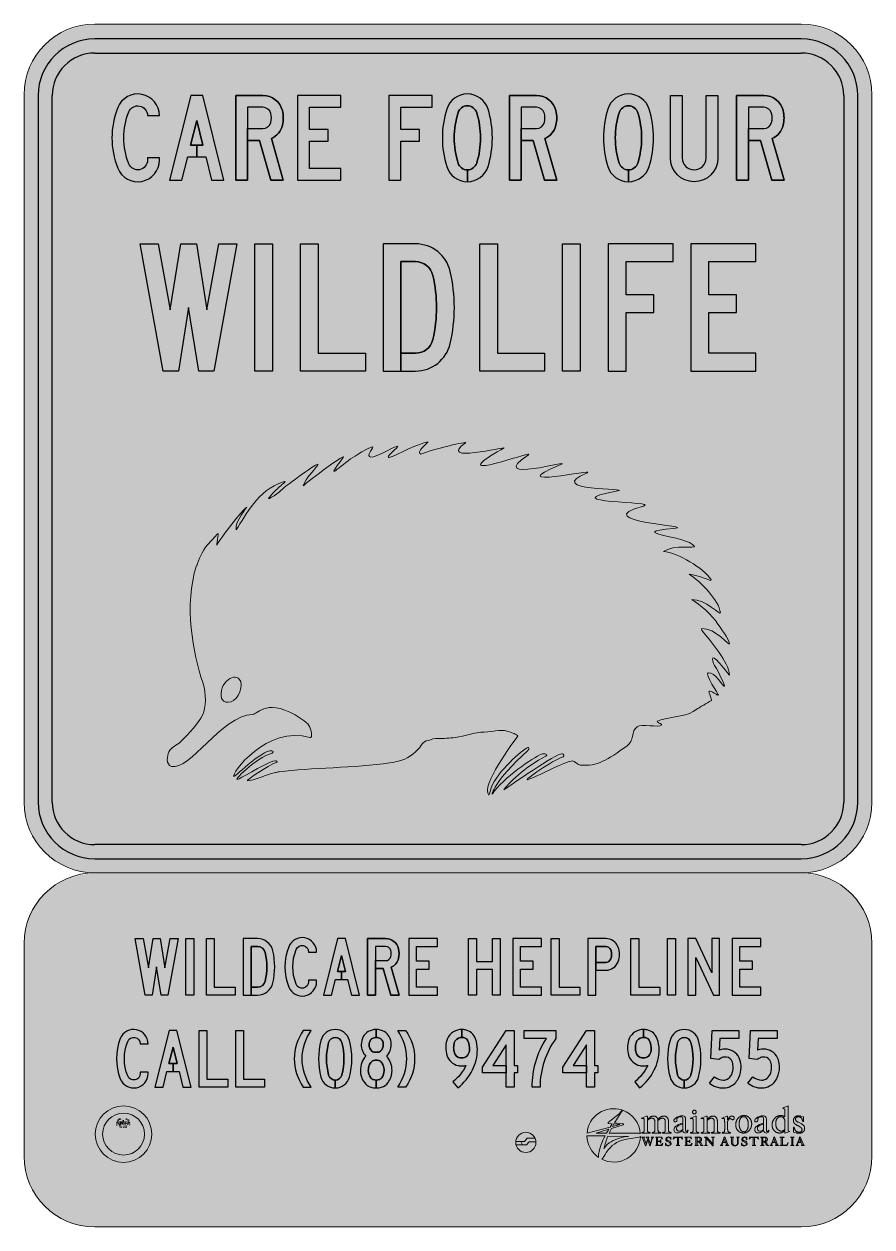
# Model space of a CAD drawing. Header units: millimetres. Extents: x 3633 to 4233, y 3223 to 4074.
import ezdxf

# ---------------------------------------------------------------- set-up
doc = ezdxf.new("R2010")
doc.units = ezdxf.units.MM
doc.layers.add('GREEN', color=7, linetype='Continuous', true_color=0x007f00)
doc.layers.add('GSCOLORFILL', color=7, linetype='Continuous', lineweight=0)

# ---------------------------------------------------------------- blocks, each defined once
blk = doc.blocks.new('BLOCK Spline-Echidna')
at = {"layer": 'GREEN', "lineweight": 9}
for points, knots in [([(-4.683919544057692, -1.139277318421619), (-4.734079544057692, -1.125687318421619), (-4.721119544057692, -1.047287318421619), (-4.706489544057692, -1.015777318421619), (-4.706489544057692, -1.015777318421619), (-4.689199544057692, -0.9785473184216187), (-4.636849544057692, -0.9597373184216185), (-4.607549544057692, -0.9301973184216186), (-4.607549544057692, -0.9301973184216186), (-4.532659544057692, -0.8546873184216186), (-4.460869544057692, -0.7827373184216184), (-4.419299544057692, -0.6989373184216188), (-4.419299544057692, -0.6989373184216188), (-4.392219544057692, -0.6443773184216184), (-4.385759544057692, -0.5264873184216188), (-4.418659544057691, -0.4287073184216186), (-4.418659544057691, -0.4287073184216186), (-4.502279544057692, -0.1801073184216184), (-4.579729544057692, 0.2311726815783817), (-4.472489544057692, 0.5638826815783813), (-4.472489544057692, 0.5638826815783813), (-4.471829544057692, 0.5637226815783811), (-4.471249544057692, 0.5634126815783813), (-4.470589544057692, 0.5632726815783813), (-4.470589544057692, 0.5632726815783813), (-4.454909544057692, 0.6112026815783813), (-4.422849544057692, 0.6863926815783814), (-4.378559544057692, 0.7400226815783815), (-4.378559544057692, 0.7400226815783815), (-4.351999544057692, 0.7722026815783818), (-4.313749544057692, 0.8085926815783817), (-4.292309544057692, 0.8342926815783813), (-4.292309544057692, 0.8342926815783813), (-4.276319544057692, 0.8534626815783812), (-4.309939544057691, 0.7188626815783814), (-4.298459544057692, 0.7397226815783813), (-4.298459544057692, 0.7397226815783813), (-4.261809544057692, 0.8062826815783812), (-4.084509544057692, 1.035832681578382), (-4.045289544057692, 1.060692681578381), (-4.045289544057692, 1.060692681578381), (-4.037519544057692, 1.065602681578381), (-4.148699544057692, 0.9385426815783817), (-4.136149544057692, 0.8685726815783812), (-4.136149544057692, 0.8685726815783812), (-4.048689544057692, 0.9929826815783813), (-3.959659544057692, 1.202032681578382), (-3.734069544057692, 1.275332681578381), (-3.734069544057692, 1.275332681578381), (-3.697359544057692, 1.287262681578382), (-3.745239544057692, 1.252122681578382), (-3.754499544057692, 1.244252681578381), (-3.754499544057692, 1.244252681578381), (-3.781829544057692, 1.221062681578382), (-3.811689544057692, 1.192142681578381), (-3.837099544057692, 1.165482681578382), (-3.837099544057692, 1.165482681578382), (-3.913289544057692, 1.085492681578381), (-3.782969544057692, 1.174312681578381), (-3.757589544057692, 1.199972681578382), (-3.757589544057692, 1.199972681578382), (-3.712949544057692, 1.245102681578381), (-3.422599544057692, 1.454042681578381), (-3.443849544057692, 1.419922681578381), (-3.443849544057692, 1.419922681578381), (-3.486219544057692, 1.351922681578382), (-3.538819544057692, 1.317912681578381), (-3.566989544057692, 1.239952681578381), (-3.566989544057692, 1.239952681578381), (-3.523129544057692, 1.283342681578381), (-3.187479544057692, 1.532482681578382), (-3.226739544057692, 1.481002681578381), (-3.226739544057692, 1.481002681578381), (-3.401859544057692, 1.251282681578382), (-3.246489544057692, 1.419012681578381), (-3.146649544057692, 1.481002681578381), (-3.146649544057692, 1.481002681578381), (-3.105729544057692, 1.506422681578381), (-2.951809544057692, 1.601802681578381), (-2.979919544057692, 1.561102681578382), (-2.979919544057692, 1.561102681578382), (-3.035489544057692, 1.480682681578382), (-3.012549544057692, 1.463932681578382), (-2.912539544057692, 1.509942681578381), (-2.912539544057692, 1.509942681578381), (-2.877519544057692, 1.526052681578382), (-2.739749544057692, 1.598812681578381), (-2.766369544057692, 1.570812681578382), (-2.766369544057692, 1.570812681578382), (-2.831509544057692, 1.502262681578382), (-2.940289544057692, 1.419762681578381), (-2.679289544057692, 1.550292681578382), (-2.679289544057692, 1.550292681578382), (-2.641589544057692, 1.569142681578381), (-2.487309544057692, 1.630672681578381), (-2.509019544057692, 1.610132681578382), (-2.509019544057692, 1.610132681578382), (-2.561879544057692, 1.560072681578382), (-2.601349544057692, 1.523822681578382), (-2.568909544057692, 1.509162681578382), (-2.568909544057692, 1.509162681578382), (-2.458059544057692, 1.555012681578381), (-2.168449544057692, 1.619632681578381), (-2.188499544057692, 1.605402681578382), (-2.188499544057692, 1.605402681578382), (-2.439979544057691, 1.426872681578381), (-1.837159544057692, 1.575702681578381), (-1.860669544057692, 1.562452681578381), (-1.860669544057692, 1.562452681578381), (-2.017229544057692, 1.474182681578382), (-2.210499544057692, 1.354322681578382), (-1.885079544057692, 1.444542681578381), (-1.885079544057692, 1.444542681578381), (-1.760669544057692, 1.479042681578381), (-1.625129544057692, 1.524882681578382), (-1.655199544057692, 1.504772681578382), (-1.655199544057692, 1.504772681578382), (-2.036929544057692, 1.249262681578382), (-1.251769544057692, 1.474192681578381), (-1.381969544057692, 1.420362681578382), (-1.381969544057692, 1.420362681578382), (-1.911669544057692, 1.201362681578381), (-1.062579544057692, 1.392402681578381), (-1.158609544057692, 1.351422681578381), (-1.158609544057692, 1.351422681578381), (-1.540039544057692, 1.188652681578381), (-0.7682395440576917, 1.222082681578381), (-0.8978695440576923, 1.198012681578381), (-0.8978695440576923, 1.198012681578381), (-1.481299544057692, 1.089672681578381), (-0.5286795440576917, 1.110912681578382), (-0.6802895440576915, 1.069032681578382), (-0.6802895440576915, 1.069032681578382), (-1.179479544057692, 0.9311826815783815), (-0.197849544057692, 0.9012226815783815), (-0.4232695440576917, 0.8795526815783812), (-0.4232695440576917, 0.8795526815783812), (-0.8492595440576922, 0.8386426815783818), (-0.312689544057692, 0.8205926815783813), (-0.2459495440576918, 0.7272926815783811), (-0.2459495440576918, 0.7272926815783811), (-0.2310495440576918, 0.7064526815783814), (-0.4217795440576921, 0.7459126815783814), (-0.5102595440576918, 0.6823826815783813), (-0.5102595440576918, 0.6823826815783813), (-0.3855495440576915, 0.6736826815783812), (-0.1699395440576916, 0.5425826815783812), (-0.1060095440576916, 0.4429626815783814), (-0.1060095440576916, 0.4429626815783814), (-0.0925895440576916, 0.4220426815783811), (-0.2153895440576923, 0.4859026815783811), (-0.2912995440576918, 0.490762681578381), (-0.2912995440576918, 0.490762681578381), (-0.195549544057692, 0.4289026815783816), (-0.03769954405769216, 0.2679126815783817), (-0.02687954405769144, 0.1632826815783814), (-0.02687954405769144, 0.1632826815783814), (-0.02423954405769191, 0.1378026815783815), (-0.1564895440576919, 0.2800526815783813), (-0.2683595440576916, 0.2761326815783813), (-0.2683595440576916, 0.2761326815783813), (-0.2005195440576921, 0.2332126815783817), (-0.09867954405769197, 0.1451426815783816), (-0.04808954405769228, 0.06848268157838122), (-0.04808954405769228, 0.06848268157838122), (-0.02476954405769227, 0.03315268157838158), (0.04576045594230838, -0.05493731842161864), (0.04885045594230775, -0.0985173184216186), (0.04885045594230775, -0.0985173184216186), (0.05063045594230786, -0.1237073184216184), (-0.06832954405769165, 0.03567268157838122), (-0.1866395440576918, 0.03141268157838129), (-0.1866395440576918, 0.03141268157838129), (-0.1808495440576916, 0.02697268157838151), (-0.1993995440576919, 0.03196268157838134), (-0.1711295440576919, -0.00308731842161869), (-0.1711295440576919, -0.00308731842161869), (-0.09504954405769173, -0.09738731842161874), (0.03777045594230799, -0.2448573184216185), (0.05086045594230804, -0.3649073184216185), (0.05086045594230804, -0.3649073184216185), (0.05225045594230782, -0.3776373184216184), (-0.07008954405769163, -0.1999273184216186), (-0.09117954405769169, -0.2191073184216186), (-0.09117954405769169, -0.2191073184216186), (-0.09603954405769155, -0.2235073184216185), (-0.09131954405769172, -0.2653973184216185), (-0.07596954405769196, -0.2824873184216186), (-0.07596954405769196, -0.2824873184216186), (-0.07058954405769224, -0.2884773184216187), (0.01068045594230771, -0.4378073184216187), (0.006320455942308456, -0.4587773184216184), (0.006320455942308456, -0.4587773184216184), (0.003320455942308342, -0.4731773184216186), (-0.07661954405769222, -0.3339173184216184), (-0.1303795440576918, -0.3454373184216184), (-0.1303795440576918, -0.3454373184216184), (-0.1659195440576919, -0.3530473184216185), (-0.03993954405769173, -0.5281373184216185), (-0.04445954405769204, -0.5349973184216186), (-0.04445954405769204, -0.5349973184216186), (-0.04886954405769206, -0.5416573184216187), (-0.1051195440576915, -0.4905673184216184), (-0.1230795440576919, -0.5025173184216185), (-0.1230795440576919, -0.5025173184216185), (-0.1302395440576918, -0.5072873184216187), (-0.09565954405769173, -0.5737973184216187), (-0.103839544057692, -0.5789473184216187), (-0.103839544057692, -0.5789473184216187), (-0.1248495440576916, -0.5921673184216187), (-0.1481295440576922, -0.6062273184216185), (-0.168099544057692, -0.6188273184216184), (-0.168099544057692, -0.6188273184216184), (-0.1918095440576915, -0.6317273184216186), (-0.2207295440576917, -0.6490573184216184), (-0.2580895440576922, -0.6737973184216184), (-0.2580895440576922, -0.6737973184216184), (-0.3276495440576923, -0.7198673184216187), (-0.4947795440576916, -0.7226473184216187), (-0.5602995440576919, -0.7551273184216187), (-0.5602995440576919, -0.7551273184216187), (-0.5821495440576916, -0.7659673184216187), (-0.5114095440576918, -0.7775673184216187), (-0.5263895440576922, -0.7897373184216185), (-0.5263895440576922, -0.7897373184216185), (-0.5507395440576914, -0.8095173184216184), (-0.6999095440576921, -0.7788773184216184), (-0.7332995440576919, -0.8029673184216186), (-0.7332995440576919, -0.8029673184216186), (-0.7620095440576922, -0.8236873184216185), (-0.7661795440576915, -0.8495873184216185), (-0.7735195440576916, -0.8848773184216188), (-0.7735195440576916, -0.8848773184216188), (-0.779209544057692, -0.9123273184216187), (-0.7884095440576919, -0.9423173184216185), (-0.8218495440576916, -0.9664073184216186), (-0.8218495440576916, -0.9664073184216186), (-0.9867795440576916, -1.085227318421619), (-1.070479544057692, -1.139587318421619), (-1.215559544057692, -1.128697318421619), (-1.215559544057692, -1.128697318421619), (-1.232779544057692, -1.127407318421619), (-1.265859544057692, -1.094237318421619), (-1.280539544057691, -1.093327318421619), (-1.280539544057691, -1.093327318421619), (-1.340469544057692, -1.089577318421619), (-1.595879544057692, -1.234437318421619), (-1.663659544057692, -1.251957318421618), (-1.663659544057692, -1.251957318421618), (-1.700559544057691, -1.261497318421619), (-1.448959544057692, -1.087467318421619), (-1.360389544057692, -1.056777318421619), (-1.360389544057692, -1.056777318421619), (-1.351469544057692, -1.053697318421619), (-1.356759544057692, -1.048397318421618), (-1.356649544057692, -1.044777318421619), (-1.356649544057692, -1.044777318421619), (-1.356179544057692, -1.030417318421619), (-1.365489544057692, -1.031057318421619), (-1.383669544057692, -1.035467318421619), (-1.383669544057692, -1.035467318421619), (-1.465959544057692, -1.055517318421618), (-1.871229544057692, -1.347307318421619), (-1.865549544057692, -1.337937318421619), (-1.865549544057692, -1.337937318421619), (-1.840609544057692, -1.296717318421619), (-1.674589544057691, -1.133197318421618), (-1.509149544057692, -1.053037318421619), (-1.509149544057692, -1.053037318421619), (-1.482129544057692, -1.039947318421619), (-1.524509544057691, -1.025787318421619), (-1.545009544057692, -1.034907318421618), (-1.545009544057692, -1.034907318421618), (-1.612039544057692, -1.064737318421618), (-1.871349544057692, -1.235257318421619), (-1.961629544057692, -1.373077318421619), (-1.961629544057692, -1.373077318421619), (-1.972809544057692, -1.390127318421619), (-1.950079544057692, -1.263627318421618), (-1.660209544057692, -1.005327318421619), (-1.660209544057692, -1.005327318421619), (-1.642289544057692, -0.9893673184216185), (-1.653279544057692, -0.9748273184216187), (-1.661479544057692, -0.9785673184216184), (-1.661479544057692, -0.9785673184216184), (-1.710639544057692, -1.001017318421618), (-1.918179544057692, -1.181397318421618), (-1.972029544057692, -1.319707318421619), (-1.972029544057692, -1.319707318421619), (-1.980889544057692, -1.342427318421619), (-1.988809544057692, -1.386127318421619), (-1.990549544057692, -1.384317318421619), (-1.990549544057692, -1.384317318421619), (-2.066649544057692, -1.305257318421619), (-1.782649544057691, -0.9349973184216185), (-1.744409544057691, -0.8804173184216184), (-1.744409544057691, -0.8804173184216184), (-1.742309544057692, -0.8774173184216187), (-1.768859544057692, -0.8652573184216186), (-1.777329544057692, -0.8610673184216187), (-1.777329544057692, -0.8610673184216187), (-1.802729544057692, -0.8484973184216185), (-1.862619544057692, -0.8334573184216185), (-1.878569544057692, -0.8334573184216185), (-1.878569544057692, -0.8334573184216185), (-1.882529544057692, -0.8334573184216185), (-2.042749544057692, -0.8500573184216185), (-2.076989544057692, -0.8510573184216184), (-2.076989544057692, -0.8510573184216184), (-2.103129544057692, -0.8518273184216185), (-2.253559544057691, -0.8967273184216187), (-2.293829544057692, -0.8960673184216184), (-2.293829544057692, -0.8960673184216184), (-2.309429544057692, -0.8958173184216185), (-2.387249544057692, -0.9065273184216185), (-2.415999544057692, -0.9023673184216188), (-2.415999544057692, -0.9023673184216188), (-2.458089544057692, -0.8962873184216185), (-2.480109544057692, -0.9140173184216187), (-2.504599544057692, -0.9186073184216186), (-2.504599544057692, -0.9186073184216186), (-2.560589544057692, -0.9291073184216185), (-2.563479544057692, -0.9642973184216186), (-2.578129544057692, -0.9793573184216187), (-2.578129544057692, -0.9793573184216187), (-2.622279544057692, -1.024787318421619), (-2.683289544057692, -1.080287318421619), (-2.757039544057692, -1.094987318421619), (-2.757039544057692, -1.094987318421619), (-2.784069544057692, -1.100367318421619), (-2.804159544057692, -1.105207318421618), (-2.833799544057692, -1.109587318421619), (-2.833799544057692, -1.109587318421619), (-3.120229544057692, -1.151897318421618), (-3.515219544057692, -1.151187318421619), (-3.769979544057692, -1.185267318421618), (-3.769979544057692, -1.185267318421618), (-3.783809544057692, -1.187127318421619), (-3.789069544057692, -1.189467318421618), (-3.801989544057692, -1.191467318421619), (-3.801989544057692, -1.191467318421619), (-3.849129544057692, -1.198777318421619), (-3.997889544057692, -1.261487318421619), (-4.040129544057692, -1.262717318421619), (-4.040129544057692, -1.262717318421619), (-4.062339544057692, -1.263357318421618), (-3.863959544057692, -1.129767318421619), (-3.791129544057692, -1.104237318421619), (-3.791129544057692, -1.104237318421619), (-3.783879544057692, -1.101707318421619), (-3.790119544057692, -1.092637318421619), (-3.800939544057692, -1.090737318421619), (-3.800939544057692, -1.090737318421619), (-3.839899544057692, -1.083887318421619), (-4.066609544057692, -1.222697318421619), (-4.110309544057692, -1.244247318421619), (-4.110309544057692, -1.244247318421619), (-4.201759544057692, -1.289357318421619), (-3.941829544057692, -1.050087318421618), (-3.838399544057692, -1.031097318421619), (-3.838399544057692, -1.031097318421619), (-3.823269544057692, -1.028327318421618), (-3.820109544057692, -1.015287318421619), (-3.821559544057692, -1.013867318421619), (-3.821559544057692, -1.013867318421619), (-3.876229544057692, -0.9608573184216187), (-4.145819544057692, -1.229137318421619), (-4.153999544057692, -1.225157318421619), (-4.153999544057692, -1.225157318421619), (-4.186789544057692, -1.209247318421618), (-3.874489544057692, -0.7836973184216185), (-3.508709544057692, -0.8943473184216186), (-3.508709544057692, -0.8943473184216186), (-3.484159544057692, -0.9017773184216185), (-3.498909544057692, -0.8254673184216186), (-3.518059544057692, -0.7924773184216187), (-3.518059544057692, -0.7924773184216187), (-3.529539544057692, -0.7726973184216184), (-3.546279544057692, -0.7601373184216187), (-3.584509544057692, -0.7346373184216186), (-3.584509544057692, -0.7346373184216186), (-3.866569544057692, -0.5465473184216187), (-3.951999544057692, -0.6962273184216188), (-3.994069544057692, -0.6980073184216185), (-3.994069544057692, -0.6980073184216185), (-4.265279544057692, -0.7094973184216187), (-4.529229544057692, -1.181197318421618), (-4.683919544057692, -1.139277318421619)], [0, 0, 0, 0, 0.01020408163265306, 0.01020408163265306, 0.01020408163265306, 0.01020409163265306, 0.02040816326530612, 0.02040816326530612, 0.02040816326530612, 0.02040817326530612, 0.03061224489795918, 0.03061224489795918, 0.03061224489795918, 0.03061225489795918, 0.04081632653061224, 0.04081632653061224, 0.04081632653061224, 0.04081633653061224, 0.05102040816326531, 0.05102040816326531, 0.05102040816326531, 0.05102041816326531, 0.06122448979591837, 0.06122448979591837, 0.06122448979591837, 0.06122449979591837, 0.07142857142857142, 0.07142857142857142, 0.07142857142857142, 0.07142858142857142, 0.08163265306122448, 0.08163265306122448, 0.08163265306122448, 0.08163266306122448, 0.09183673469387756, 0.09183673469387756, 0.09183673469387756, 0.09183674469387755, 0.1020408163265306, 0.1020408163265306, 0.1020408163265306, 0.1020408263265306, 0.1122448979591837, 0.1122448979591837, 0.1122448979591837, 0.1122449079591837, 0.1224489795918367, 0.1224489795918367, 0.1224489795918367, 0.1224489895918367, 0.1326530612244898, 0.1326530612244898, 0.1326530612244898, 0.1326530712244898, 0.1428571428571428, 0.1428571428571428, 0.1428571428571428, 0.1428571528571428, 0.1530612244897959, 0.1530612244897959, 0.1530612244897959, 0.1530612344897959, 0.163265306122449, 0.163265306122449, 0.163265306122449, 0.163265316122449, 0.173469387755102, 0.173469387755102, 0.173469387755102, 0.173469397755102, 0.1836734693877551, 0.1836734693877551, 0.1836734693877551, 0.1836734793877551, 0.1938775510204082, 0.1938775510204082, 0.1938775510204082, 0.1938775610204082, 0.2040816326530612, 0.2040816326530612, 0.2040816326530612, 0.2040816426530612, 0.2142857142857143, 0.2142857142857143, 0.2142857142857143, 0.2142857242857143, 0.2244897959183673, 0.2244897959183673, 0.2244897959183673, 0.2244898059183673, 0.2346938775510204, 0.2346938775510204, 0.2346938775510204, 0.2346938875510204, 0.2448979591836735, 0.2448979591836735, 0.2448979591836735, 0.2448979691836735, 0.2551020408163265, 0.2551020408163265, 0.2551020408163265, 0.2551020508163265, 0.2653061224489796, 0.2653061224489796, 0.2653061224489796, 0.2653061324489796, 0.2755102040816326, 0.2755102040816326, 0.2755102040816326, 0.2755102140816326, 0.2857142857142857, 0.2857142857142857, 0.2857142857142857, 0.2857142957142857, 0.2959183673469388, 0.2959183673469388, 0.2959183673469388, 0.2959183773469388, 0.3061224489795918, 0.3061224489795918, 0.3061224489795918, 0.3061224589795918, 0.3163265306122449, 0.3163265306122449, 0.3163265306122449, 0.3163265406122449, 0.3265306122448979, 0.3265306122448979, 0.3265306122448979, 0.3265306222448979, 0.336734693877551, 0.336734693877551, 0.336734693877551, 0.336734703877551, 0.3469387755102041, 0.3469387755102041, 0.3469387755102041, 0.3469387855102041, 0.3571428571428572, 0.3571428571428572, 0.3571428571428572, 0.3571428671428571, 0.3673469387755102, 0.3673469387755102, 0.3673469387755102, 0.3673469487755102, 0.3775510204081632, 0.3775510204081632, 0.3775510204081632, 0.3775510304081632, 0.3877551020408163, 0.3877551020408163, 0.3877551020408163, 0.3877551120408163, 0.3979591836734694, 0.3979591836734694, 0.3979591836734694, 0.3979591936734694, 0.4081632653061225, 0.4081632653061225, 0.4081632653061225, 0.4081632753061225, 0.4183673469387755, 0.4183673469387755, 0.4183673469387755, 0.4183673569387755, 0.4285714285714285, 0.4285714285714285, 0.4285714285714285, 0.4285714385714285, 0.4387755102040816, 0.4387755102040816, 0.4387755102040816, 0.4387755202040816, 0.4489795918367347, 0.4489795918367347, 0.4489795918367347, 0.4489796018367347, 0.4591836734693878, 0.4591836734693878, 0.4591836734693878, 0.4591836834693878, 0.4693877551020408, 0.4693877551020408, 0.4693877551020408, 0.4693877651020408, 0.4795918367346939, 0.4795918367346939, 0.4795918367346939, 0.4795918467346938, 0.4897959183673469, 0.4897959183673469, 0.4897959183673469, 0.4897959283673469, 0.5, 0.5, 0.5, 0.50000001, 0.5102040816326531, 0.5102040816326531, 0.5102040816326531, 0.5102040916326531, 0.5204081632653061, 0.5204081632653061, 0.5204081632653061, 0.5204081732653062, 0.5306122448979592, 0.5306122448979592, 0.5306122448979592, 0.5306122548979593, 0.5408163265306123, 0.5408163265306123, 0.5408163265306123, 0.5408163365306123, 0.5510204081632653, 0.5510204081632653, 0.5510204081632653, 0.5510204181632653, 0.5612244897959183, 0.5612244897959183, 0.5612244897959183, 0.5612244997959184, 0.5714285714285714, 0.5714285714285714, 0.5714285714285714, 0.5714285814285714, 0.5816326530612245, 0.5816326530612245, 0.5816326530612245, 0.5816326630612245, 0.5918367346938775, 0.5918367346938775, 0.5918367346938775, 0.5918367446938776, 0.6020408163265306, 0.6020408163265306, 0.6020408163265306, 0.6020408263265307, 0.6122448979591837, 0.6122448979591837, 0.6122448979591837, 0.6122449079591837, 0.6224489795918368, 0.6224489795918368, 0.6224489795918368, 0.6224489895918368, 0.6326530612244898, 0.6326530612244898, 0.6326530612244898, 0.6326530712244899, 0.6428571428571429, 0.6428571428571429, 0.6428571428571429, 0.642857152857143, 0.6530612244897959, 0.6530612244897959, 0.6530612244897959, 0.6530612344897959, 0.6632653061224489, 0.6632653061224489, 0.6632653061224489, 0.663265316122449, 0.673469387755102, 0.673469387755102, 0.673469387755102, 0.6734693977551021, 0.6836734693877551, 0.6836734693877551, 0.6836734693877551, 0.6836734793877551, 0.6938775510204082, 0.6938775510204082, 0.6938775510204082, 0.6938775610204082, 0.7040816326530612, 0.7040816326530612, 0.7040816326530612, 0.7040816426530613, 0.7142857142857143, 0.7142857142857143, 0.7142857142857143, 0.7142857242857144, 0.7244897959183674, 0.7244897959183674, 0.7244897959183674, 0.7244898059183674, 0.7346938775510204, 0.7346938775510204, 0.7346938775510204, 0.7346938875510205, 0.7448979591836735, 0.7448979591836735, 0.7448979591836735, 0.7448979691836736, 0.7551020408163265, 0.7551020408163265, 0.7551020408163265, 0.7551020508163265, 0.7653061224489796, 0.7653061224489796, 0.7653061224489796, 0.7653061324489796, 0.7755102040816326, 0.7755102040816326, 0.7755102040816326, 0.7755102140816327, 0.7857142857142857, 0.7857142857142857, 0.7857142857142857, 0.7857142957142857, 0.7959183673469388, 0.7959183673469388, 0.7959183673469388, 0.7959183773469388, 0.8061224489795918, 0.8061224489795918, 0.8061224489795918, 0.8061224589795919, 0.8163265306122449, 0.8163265306122449, 0.8163265306122449, 0.816326540612245, 0.826530612244898, 0.826530612244898, 0.826530612244898, 0.826530622244898, 0.8367346938775511, 0.8367346938775511, 0.8367346938775511, 0.8367347038775511, 0.8469387755102041, 0.8469387755102041, 0.8469387755102041, 0.8469387855102042, 0.8571428571428571, 0.8571428571428571, 0.8571428571428571, 0.8571428671428571, 0.8673469387755102, 0.8673469387755102, 0.8673469387755102, 0.8673469487755102, 0.8775510204081632, 0.8775510204081632, 0.8775510204081632, 0.8775510304081633, 0.8877551020408163, 0.8877551020408163, 0.8877551020408163, 0.8877551120408164, 0.8979591836734694, 0.8979591836734694, 0.8979591836734694, 0.8979591936734694, 0.9081632653061225, 0.9081632653061225, 0.9081632653061225, 0.9081632753061225, 0.9183673469387755, 0.9183673469387755, 0.9183673469387755, 0.9183673569387756, 0.9285714285714286, 0.9285714285714286, 0.9285714285714286, 0.9285714385714287, 0.9387755102040817, 0.9387755102040817, 0.9387755102040817, 0.9387755202040817, 0.9489795918367347, 0.9489795918367347, 0.9489795918367347, 0.9489796018367348, 0.9591836734693877, 0.9591836734693877, 0.9591836734693877, 0.9591836834693878, 0.9693877551020408, 0.9693877551020408, 0.9693877551020408, 0.9693877651020408, 0.9795918367346939, 0.9795918367346939, 0.9795918367346939, 0.9795918467346939, 1, 1, 1, 1]), ([(-4.260639544057693, -0.4954073184216186), (-4.274359544057692, -0.5629073184216185), (-4.251359544057692, -0.6106273184216184), (-4.177459544057692, -0.5916473184216184), (-4.177459544057692, -0.5916473184216184), (-4.122599544057692, -0.5775673184216186), (-4.062979544057692, -0.4445773184216186), (-4.109199544057692, -0.3983373184216186), (-4.109199544057692, -0.3983373184216186), (-4.121799544057692, -0.3857173184216185), (-4.137129544057692, -0.3805673184216185), (-4.157149544057692, -0.3831773184216187), (-4.157149544057692, -0.3831773184216187), (-4.196309544057693, -0.3882973184216185), (-4.247819544057692, -0.4323773184216186), (-4.260639544057693, -0.4954073184216186)], [0, 0, 0, 0, 0.2, 0.2, 0.2, 0.20000001, 0.4, 0.4, 0.4, 0.40000001, 0.6, 0.6, 0.6, 0.60000001, 1, 1, 1, 1])]:
    blk.add_open_spline(points, degree=3, knots=knots, dxfattribs=at)
blk = doc.blocks.new('MR-GM-32-6')
at = {"layer": 'GREEN', "true_color": 0x007f00}
for points in [[(-249.9050000000002, 260.4999999999991), (249.9949999999999, 260.4999999999991, 0.414213562373095), (289.9949999999999, 300.4999999999991), (289.9949999999999, 800.4999999999991, 0.414213562373095), (249.9949999999999, 840.4999999999991), (-250.0050000000001, 840.4999999999991, 0.414213562373095), (-290.0050000000001, 800.4999999999991), (-290.0050000000001, 300.4999999999991, 0.414213562373095), (-250.0050000000001, 260.4999999999991), (-250.0050000000001, 270.4999999999991, -0.414213562373095), (-280.0050000000001, 300.4999999999991), (-280.0050000000001, 800.4999999999991, -0.414213562373095), (-250.0050000000001, 830.4999999999991), (249.9949999999999, 830.4999999999991, -0.414213562373095), (279.9949999999999, 800.4999999999991), (279.9949999999999, 300.4999999999991, -0.414213562373095), (249.9949999999999, 270.4999999999991), (-249.9050000000002, 270.4999999999991)], [(-249.9050000000002, 9.99999999999909), (249.9949999999999, 9.99999999999909, 0.414213562373095), (289.9949999999999, 49.99999999999909), (289.9949999999999, 199.9999999999991, 0.414213562373095), (249.9949999999999, 239.9999999999991), (-250.0050000000001, 239.9999999999991, 0.414213562373095), (-290.0050000000001, 199.9999999999991), (-290.0050000000001, 49.99999999999909, 0.414213562373095), (-250.0050000000001, 9.99999999999909), (-250.0050000000001, 19.99999999999909, -0.414213562373095), (-280.0050000000001, 49.99999999999909), (-280.0050000000001, 199.9999999999991, -0.414213562373095), (-250.0050000000001, 229.9999999999991), (249.9949999999999, 229.9999999999991, -0.414213562373095), (279.9949999999999, 199.9999999999991), (279.9949999999999, 49.99999999999909, -0.414213562373095), (249.9949999999999, 19.99999999999909), (-249.9050000000002, 19.99999999999909)]]:
    blk.add_hatch(color=96, dxfattribs=at).paths.add_polyline_path(points)
at = {"layer": 'GREEN', "linetype": 'Continuous', "true_color": 0x007f00, "transparency": 33554687}
for points in [[(-233.7286652078778, 791.874507658642, 0.1904761904761906), (-233.7286652078778, 749.1254923413553, 0.8275027774491398), (-204.2000000000003, 754.7499999999986), (-204.2000000000003, 756.3999999999987), (-212.6000000000004, 756.3999999999987), (-212.6000000000004, 754.7499999999985, -0.827502777449143), (-225.9168490153175, 752.2134573304144, -0.1904761904761894), (-225.9168490153175, 788.7865426695829, -0.8275027774491471), (-212.6000000000004, 786.2499999999986), (-204.2000000000003, 786.2499999999986, 0.8275027774491419)], [(-212.6000000000004, 786.2499999999986), (-204.2000000000003, 786.2499999999986, 0.8275027774491414), (-233.7286652078778, 791.874507658642, 0.1904761904761907), (-233.7286652078778, 749.1254923413553, 0.8275027774491398), (-204.2000000000003, 754.7499999999986), (-204.2000000000003, 756.3999999999987), (-212.6000000000004, 756.3999999999987), (-212.6000000000004, 754.7499999999985, -0.8275027774491439), (-225.9168490153175, 752.2134573304144, -0.1904761904761895), (-225.9168490153175, 788.7865426695829, -0.8275027774491468)], [(-177.8000000000002, 782.6659127448102), (-173.4835218137969, 765.3999999999987), (-177.797, 765.3999999999987), (-177.797, 756.9999999999986), (-171.383521813797, 756.9999999999986), (-167.258521813797, 740.4999999999986), (-158.5999999999999, 740.4999999999986), (-173.5999999999999, 800.4999999999986), (-182, 800.4999999999986), (-197, 740.4999999999986), (-188.3414781862029, 740.4999999999986), (-184.2164781862029, 756.9999999999986), (-177.8000000000002, 756.9999999999986), (-177.8000000000002, 765.3999999999987), (-182.116478186203, 765.3999999999987)], [(-173.5999999999999, 800.4999999999986), (-182, 800.4999999999986), (-197, 740.4999999999986), (-188.3414781862029, 740.4999999999986), (-184.2164781862029, 756.9999999999986), (-177.8000000000002, 756.9999999999986), (-177.8000000000002, 765.3999999999987), (-182.116478186203, 765.3999999999987), (-177.8000000000002, 782.6659127448102), (-173.4835218137969, 765.3999999999987), (-177.797, 765.3999999999987), (-177.797, 756.9999999999986), (-171.383521813797, 756.9999999999986), (-167.258521813797, 740.4999999999986), (-158.5999999999999, 740.4999999999986)], [(-150.2000000000003, 740.4999999999986), (-141.8000000000002, 740.4999999999986), (-141.8000000000002, 792.0999999999985), (-130.9192033402932, 792.0999999999985, -0.3448814639906173), (-125.385797878916, 787.7679999999986, -0.1217796334961401), (-125.3857978789161, 781.4319999999984, -0.3448814639906068), (-130.9192033402935, 777.0999999999985), (-141.7970000000005, 777.0999999999985), (-141.7970000000005, 768.6999999999985), (-133.3629607114285, 768.6999999999985), (-125.3338422665597, 740.4999999999986), (-116.6000000000004, 740.4999999999986), (-125.0000000000005, 770.0026162120416, 0.2276138286676603), (-117.2313056200441, 779.415999999999, 0.1217796334961286), (-117.2313056200441, 789.7839999999985, 0.344881463990619), (-130.9192033402932, 800.4999999999986), (-150.2000000000003, 800.4999999999986)], [(-130.9192033402932, 792.0999999999985, -0.3448814639906173), (-125.385797878916, 787.7679999999986, -0.1217796334961402), (-125.3857978789161, 781.4319999999984, -0.3448814639906066), (-130.9192033402935, 777.0999999999985), (-141.7970000000005, 777.0999999999985), (-141.7970000000005, 768.6999999999985), (-133.3629607114285, 768.6999999999985), (-125.3338422665597, 740.4999999999986), (-116.6000000000004, 740.4999999999986), (-125.0000000000005, 770.0026162120416, 0.2276138286676602), (-117.2313056200441, 779.415999999999, 0.1217796334961288), (-117.2313056200441, 789.7839999999985, 0.3448814639906188), (-130.9192033402932, 800.4999999999986), (-150.2000000000003, 800.4999999999986), (-150.2000000000003, 740.4999999999986), (-141.8000000000002, 740.4999999999986), (-141.8000000000002, 792.0999999999985)], [(-98, 748.8999999999978), (-98, 768.0999999999976), (-84.85563774192224, 768.0999999999976), (-84.85563774192224, 776.4999999999977), (-98, 776.4999999999977), (-98, 792.0999999999976), (-75.80000000000018, 792.0999999999976), (-75.80000000000018, 800.4999999999977), (-106.4000000000001, 800.4999999999977), (-106.4000000000001, 740.4999999999977), (-75.80000000000018, 740.4999999999977), (-75.80000000000018, 748.8999999999978)], [(-33.40000000000009, 768.0999999999985), (-20.25563774192233, 768.0999999999985), (-20.25563774192233, 776.4999999999986), (-33.40000000000009, 776.4999999999986), (-33.40000000000009, 792.0999999999985), (-11.20000000000027, 792.0999999999985), (-11.20000000000027, 800.4999999999986), (-41.80000000000018, 800.4999999999986), (-41.80000000000018, 740.4999999999986), (-33.40000000000009, 740.4999999999986)], [(20.28683627338024, 788.3051369559421, -0.1523809523809521), (20.28683627338025, 752.6948630440552, -0.328042799626152), (13.70299999999997, 747.8500006521726), (13.70299999999997, 739.4500002941163, 0.3281088988311449), (28.30559347575584, 750.1929571846455, 0.1523809523809519), (28.30559347575581, 790.8070428153519, 0.7355371900826454), (-0.9055934757557225, 790.8070428153519, 0.1523809523809532), (-0.9055934757556514, 750.1929571846451, 0.3281631965406009), (13.69999999999982, 739.4499999999985), (13.69999999999982, 747.8499999999985, -0.3281631965405962), (7.113163726619931, 752.694863044055, -0.1523809523809531), (7.11316372661986, 788.3051369559421, -0.7355371900826467)], [(20.28683627338024, 788.3051369559421, -0.1523809523809521), (20.28683627338025, 752.6948630440552, -0.328042799626152), (13.70299999999997, 747.8500006521726), (13.70299999999997, 739.4500002941163, 0.3281088988311449), (28.30559347575584, 750.1929571846455, 0.1523809523809519), (28.30559347575581, 790.8070428153519, 0.7355371900826454), (-0.9055934757557225, 790.8070428153519, 0.1523809523809532), (-0.9055934757556514, 750.1929571846451, 0.3281631965406009), (13.69999999999982, 739.4499999999985), (13.69999999999982, 747.8499999999985, -0.3281631965405962), (7.113163726619931, 752.694863044055, -0.1523809523809531), (7.11316372661986, 788.3051369559421, -0.7355371900826467)], [(43.39999999999964, 740.4999999999986), (51.79999999999973, 740.4999999999986), (51.79999999999973, 792.0999999999985), (62.68079665970669, 792.0999999999985, -0.3448814639906173), (68.2142021210839, 787.7679999999986, -0.1217796334961303), (68.2142021210839, 781.4319999999985, -0.3448814639906174), (62.68079665970669, 777.0999999999985), (51.80299999999943, 777.0999999999985), (51.80299999999943, 768.6999999999985), (60.2370392885714, 768.6999999999985), (68.2661577334402, 740.4999999999986), (76.99999999999955, 740.4999999999986), (68.59999999999945, 770.0026162120416, 0.2276138286676603), (76.36869437995578, 779.415999999999, 0.1217796334961286), (76.3686943799558, 789.7839999999985, 0.344881463990619), (62.68079665970671, 800.4999999999986), (43.39999999999964, 800.4999999999986)], [(62.68079665970669, 792.0999999999985, -0.3448814639906172), (68.2142021210839, 787.7679999999986, -0.1217796334961304), (68.2142021210839, 781.4319999999985, -0.3448814639906173), (62.68079665970669, 777.0999999999985), (51.80299999999943, 777.0999999999985), (51.80299999999943, 768.6999999999985), (60.2370392885714, 768.6999999999985), (68.2661577334402, 740.4999999999986), (76.99999999999955, 740.4999999999986), (68.59999999999945, 770.0026162120416, 0.2276138286676602), (76.36869437995578, 779.415999999999, 0.1217796334961288), (76.3686943799558, 789.7839999999985, 0.3448814639906188), (62.68079665970671, 800.4999999999986), (43.39999999999964, 800.4999999999986), (43.39999999999964, 740.4999999999986), (51.79999999999973, 740.4999999999986), (51.79999999999973, 792.0999999999985)], [(134.2868362733802, 788.3051369559421, -0.1523809523809521), (134.2868362733803, 752.6948630440552, -0.328042799626152), (127.703, 747.8500006521726), (127.703, 739.4500002941163, 0.3281088988311449), (142.3055934757558, 750.1929571846455, 0.1523809523809519), (142.3055934757558, 790.8070428153519, 0.7355371900826454), (113.0944065242443, 790.8070428153519, 0.1523809523809532), (113.0944065242443, 750.1929571846451, 0.3281631965406009), (127.6999999999998, 739.4499999999985), (127.6999999999998, 747.8499999999985, -0.3281631965405962), (121.1131637266199, 752.694863044055, -0.1523809523809531), (121.1131637266199, 788.3051369559421, -0.7355371900826467)], [(134.2868362733802, 788.3051369559421, -0.1523809523809521), (134.2868362733803, 752.6948630440552, -0.328042799626152), (127.703, 747.8500006521726), (127.703, 739.4500002941163, 0.3281088988311449), (142.3055934757558, 750.1929571846455, 0.1523809523809519), (142.3055934757558, 790.8070428153519, 0.7355371900826454), (113.0944065242443, 790.8070428153519, 0.1523809523809532), (113.0944065242443, 750.1929571846451, 0.3281631965406009), (127.6999999999998, 739.4499999999985), (127.6999999999998, 747.8499999999985, -0.3281631965405962), (121.1131637266199, 752.694863044055, -0.1523809523809531), (121.1131637266199, 788.3051369559421, -0.7355371900826467)], [(165.8000000000002, 800.4999999999986), (157.4000000000001, 800.4999999999986), (157.4000000000001, 756.2499999999986, 1), (191, 756.2499999999986), (191, 800.4999999999986), (182.6000000000004, 800.4999999999986), (182.6000000000004, 756.2499999999986, -1), (165.8000000000002, 756.2499999999986)], [(182.6000000000004, 756.2499999999986, -1), (165.8000000000002, 756.2499999999986), (165.8000000000002, 800.4999999999986), (157.4000000000001, 800.4999999999986), (157.4000000000001, 756.2499999999986, 1), (191, 756.2499999999986), (191, 800.4999999999986), (182.6000000000004, 800.4999999999986)], [(204.1999999999998, 740.4999999999986), (212.5999999999995, 740.4999999999986), (212.5999999999995, 792.0999999999985), (223.4807966597066, 792.0999999999985, -0.344881463990626), (229.0142021210842, 787.7679999999982, -0.121779633496115), (229.0142021210842, 781.4319999999989, -0.3448814639906257), (223.4807966597066, 777.0999999999985), (212.6030000000001, 777.0999999999985), (212.6030000000001, 768.6999999999985), (221.0370392885716, 768.6999999999985), (229.0661577334404, 740.4999999999986), (237.8000000000002, 740.4999999999986), (229.3999999999996, 770.0026162120416, 0.2276138286676603), (237.168694379956, 779.415999999999, 0.1217796334961209), (237.1686943799562, 789.7839999999978, 0.3448814639906275), (223.4807966597067, 800.4999999999986), (204.1999999999998, 800.4999999999986)], [(223.4807966597066, 792.0999999999985, -0.3448814639906259), (229.0142021210842, 787.7679999999982, -0.1217796334961149), (229.0142021210842, 781.4319999999989, -0.3448814639906259), (223.4807966597066, 777.0999999999985), (212.6030000000001, 777.0999999999985), (212.6030000000001, 768.6999999999985), (221.0370392885716, 768.6999999999985), (229.0661577334404, 740.4999999999986), (237.8000000000002, 740.4999999999986), (229.3999999999996, 770.0026162120416, 0.2276138286676603), (237.168694379956, 779.415999999999, 0.1217796334961209), (237.1686943799562, 789.7839999999978, 0.3448814639906275), (223.4807966597067, 800.4999999999986), (204.1999999999998, 800.4999999999986), (204.1999999999998, 740.4999999999986), (212.5999999999995, 740.4999999999986), (212.5999999999995, 792.0999999999985)], [(-196.6130826031444, 648.9198638077319), (-189.1602608123817, 695.4999999999991), (-178.0397391876186, 695.4999999999991), (-170.5869173968558, 648.9198638077319), (-162.202492882248, 695.4999999999991), (-149.4000000000001, 695.4999999999991), (-165.6000000000004, 605.4999999999991), (-176.4000000000001, 605.4999999999991), (-183.6000000000004, 650.4999999999991), (-190.8000000000002, 605.4999999999991), (-201.6000000000004, 605.4999999999991), (-217.8000000000002, 695.4999999999991), (-204.9975071177528, 695.4999999999991)], [(-136.8000000000002, 695.4999999999991), (-124.2000000000003, 695.4999999999991), (-124.2000000000003, 605.4999999999991), (-136.8000000000002, 605.4999999999991)], [(-104.4000000000001, 695.4999999999982), (-91.80000000000018, 695.4999999999982), (-91.80000000000018, 618.0999999999981), (-58.5, 618.0999999999981), (-58.5, 605.4999999999982), (-104.4000000000001, 605.4999999999982)], [(-33.30000000000018, 682.8999999999992), (-22.97500367538997, 682.8999999999992, -0.3486821690625629), (-10.70335472132233, 673.1577319587619, -0.1148991755247313), (-10.70335472132231, 627.8422680412363, -0.3486821690625634), (-22.97500367538997, 618.099999999999), (-33.29550000000017, 618.099999999999), (-33.29550000000017, 605.4999999999991), (-22.97500367538979, 605.4999999999991, 0.3486821690625638), (1.568294232745316, 624.9845360824735, 0.1148991755247302), (1.56829423274533, 676.0154639175247, 0.348682169062564), (-22.97500367538979, 695.4999999999991), (-45.90000000000009, 695.4999999999991), (-45.90000000000009, 605.4999999999991), (-33.30000000000018, 605.4999999999991)], [(-10.70335472132233, 673.1577319587619, -0.1148991755247313), (-10.70335472132231, 627.8422680412363, -0.3486821690625636), (-22.97500367538997, 618.099999999999), (-33.29550000000017, 618.099999999999), (-33.29550000000017, 605.4999999999991), (-22.97500367538979, 605.4999999999991, 0.3486821690625638), (1.568294232745316, 624.9845360824735, 0.1148991755247302), (1.56829423274533, 676.0154639175247, 0.348682169062564), (-22.97500367538979, 695.4999999999991), (-45.90000000000009, 695.4999999999991), (-45.90000000000009, 605.4999999999991), (-33.30000000000018, 605.4999999999991), (-33.30000000000018, 682.8999999999992), (-22.97500367538997, 682.8999999999992, -0.348682169062563)], [(22.5, 695.4999999999991), (35.09999999999991, 695.4999999999991), (35.09999999999991, 618.099999999999), (68.40000000000009, 618.099999999999), (68.40000000000009, 605.4999999999991), (22.5, 605.4999999999991)], [(81, 695.4999999999991), (93.59999999999991, 695.4999999999991), (93.59999999999991, 605.4999999999991), (81, 605.4999999999991)], [(125.9999999999995, 646.8999999999992), (145.7165433871164, 646.8999999999992), (145.7165433871164, 659.4999999999991), (125.9999999999995, 659.4999999999991), (125.9999999999995, 682.8999999999992), (159.2999999999997, 682.8999999999992), (159.2999999999997, 695.4999999999991), (113.3999999999996, 695.4999999999991), (113.3999999999996, 605.4999999999991), (125.9999999999995, 605.4999999999991)], [(184.5, 618.099999999999), (184.5, 646.8999999999992), (204.216543387116, 646.8999999999992), (204.216543387116, 659.4999999999991), (184.5, 659.4999999999991), (184.5, 682.8999999999992), (217.7999999999993, 682.8999999999992), (217.7999999999993, 695.4999999999991), (171.8999999999996, 695.4999999999991), (171.8999999999996, 605.4999999999991), (217.7999999999993, 605.4999999999991), (217.7999999999993, 618.099999999999)], [(-112.690776805252, 198.249671772428, 0.1904761904761909), (-112.690776805252, 169.7503282275702, 0.82750277744914), (-93.00500000000011, 173.4999999999991), (-93.00500000000011, 174.599999999999), (-98.60500000000002, 174.599999999999), (-98.60500000000002, 173.4999999999992, -0.8275027774491388), (-107.4828993435448, 171.8089715536097, -0.1904761904761924), (-107.4828993435448, 196.1910284463885, -0.827502777449129), (-98.60500000000002, 194.4999999999991), (-93.00500000000011, 194.4999999999991, 0.8275027774491386)], [(-98.60500000000002, 194.4999999999991), (-93.00500000000011, 194.4999999999991, 0.827502777449139), (-112.690776805252, 198.249671772428, 0.1904761904761909), (-112.690776805252, 169.7503282275702, 0.8275027774491411), (-93.00500000000011, 173.4999999999991), (-93.00500000000011, 174.599999999999), (-98.60500000000002, 174.599999999999), (-98.60500000000002, 173.4999999999992, -0.8275027774491388), (-107.4828993435448, 171.8089715536097, -0.1904761904761924), (-107.4828993435448, 196.1910284463885, -0.827502777449129)], [(-211.9885922680642, 183.2977172478804), (-208.6762270277254, 203.9999999999991), (-203.7337729722749, 203.9999999999991), (-200.4214077319361, 183.2977172478804), (-196.6949968365548, 203.9999999999991), (-191.0050000000001, 203.9999999999991), (-198.2050000000004, 163.9999999999991), (-203.0050000000001, 163.9999999999991), (-206.2050000000004, 183.9999999999991), (-209.4050000000002, 163.9999999999991), (-214.2050000000004, 163.9999999999991), (-221.4050000000002, 203.9999999999991), (-215.7150031634455, 203.9999999999991)], [(-185.4050000000002, 203.9999999999991), (-179.8050000000003, 203.9999999999991), (-179.8050000000003, 163.9999999999991), (-185.4050000000002, 163.9999999999991)], [(-171.0050000000001, 203.9999999999991), (-165.4050000000002, 203.9999999999991), (-165.4050000000002, 169.599999999999), (-150.605, 169.599999999999), (-150.605, 163.9999999999991), (-171.0050000000001, 163.9999999999991)], [(-139.4050000000002, 198.3999999999992), (-134.8161127446178, 198.3999999999992, -0.3486821690625641), (-129.3620465428098, 194.0701030927825, -0.11489917552473), (-129.3620465428098, 173.9298969072157, -0.348682169062564), (-134.8161127446178, 169.599999999999), (-139.4030000000002, 169.599999999999), (-139.4030000000002, 163.9999999999991), (-134.8161127446177, 163.9999999999991, 0.3486821690625644), (-123.9079803410022, 172.6597938144321, 0.1148991755247303), (-123.9079803410023, 195.340206185566, 0.3486821690625632), (-134.816112744618, 203.9999999999991), (-145.0050000000001, 203.9999999999991), (-145.0050000000001, 163.9999999999991), (-139.4050000000002, 163.9999999999991)], [(-129.3620465428098, 194.0701030927825, -0.1148991755247299), (-129.3620465428098, 173.9298969072157, -0.3486821690625641), (-134.8161127446178, 169.599999999999), (-139.4030000000002, 169.599999999999), (-139.4030000000002, 163.9999999999991), (-134.8161127446177, 163.9999999999991, 0.3486821690625649), (-123.9079803410022, 172.6597938144321, 0.1148991755247303), (-123.9079803410023, 195.340206185566, 0.3486821690625632), (-134.816112744618, 203.9999999999991), (-145.0050000000001, 203.9999999999991), (-145.0050000000001, 163.9999999999991), (-139.4050000000002, 163.9999999999991), (-139.4050000000002, 198.3999999999992), (-134.8161127446178, 198.3999999999992, -0.3486821690625642)], [(-75.4050000000002, 192.1106084965404), (-72.52734787586496, 180.599999999999), (-75.40300000000025, 180.599999999999), (-75.40300000000025, 174.9999999999991), (-71.12734787586533, 174.9999999999991), (-68.37734787586533, 163.9999999999991), (-62.60500000000047, 163.9999999999991), (-72.60500000000047, 203.9999999999991), (-78.20500000000038, 203.9999999999991), (-88.20500000000038, 163.9999999999991), (-82.43265212413553, 163.9999999999991), (-79.68265212413553, 174.9999999999991), (-75.4050000000002, 174.9999999999991), (-75.4050000000002, 180.599999999999), (-78.28265212413544, 180.599999999999)], [(-72.60500000000047, 203.9999999999991), (-78.20500000000038, 203.9999999999991), (-88.20500000000038, 163.9999999999991), (-82.43265212413553, 163.9999999999991), (-79.68265212413553, 174.9999999999991), (-75.4050000000002, 174.9999999999991), (-75.4050000000002, 180.599999999999), (-78.28265212413544, 180.599999999999), (-75.4050000000002, 192.1106084965404), (-72.52734787586496, 180.599999999999), (-75.40300000000025, 180.599999999999), (-75.40300000000025, 174.9999999999991), (-71.12734787586533, 174.9999999999991), (-68.37734787586533, 163.9999999999991), (-62.60500000000047, 163.9999999999991)], [(-57.00500000000011, 163.9999999999991), (-51.4050000000002, 163.9999999999991), (-51.4050000000002, 198.3999999999992), (-44.15113556019548, 198.3999999999992, -0.3448814639906216), (-40.46219858594391, 195.5119999999991, -0.1217796334961225), (-40.4621985859439, 191.2879999999993, -0.3448814639906219), (-44.15113556019548, 188.3999999999992), (-51.40300000000025, 188.3999999999992), (-51.40300000000025, 182.7999999999993), (-45.78030714095212, 182.7999999999993), (-40.42756151103958, 163.9999999999991), (-34.60500000000002, 163.9999999999991), (-40.20499999999993, 183.6684108080276, 0.2276138286676495), (-35.02587041336262, 189.9439999999988, 0.1217796334961229), (-35.02587041336234, 196.8559999999984, 0.3448814639906327), (-44.1511355601953, 203.9999999999991), (-57.00500000000011, 203.9999999999991)], [(-44.15113556019548, 198.3999999999992, -0.3448814639906216), (-40.46219858594391, 195.5119999999991, -0.1217796334961224), (-40.4621985859439, 191.2879999999993, -0.3448814639906219), (-44.15113556019548, 188.3999999999992), (-51.40300000000025, 188.3999999999992), (-51.40300000000025, 182.7999999999993), (-45.78030714095212, 182.7999999999993), (-40.42756151103958, 163.9999999999991), (-34.60500000000002, 163.9999999999991), (-40.20499999999993, 183.6684108080276, 0.2276138286676493), (-35.02587041336262, 189.9439999999988, 0.1217796334961229), (-35.02587041336234, 196.8559999999984, 0.3448814639906328), (-44.15113556019529, 203.9999999999991), (-57.00500000000011, 203.9999999999991), (-57.00500000000011, 163.9999999999991), (-51.4050000000002, 163.9999999999991), (-51.4050000000002, 198.3999999999992)], [(-22.20500000000038, 169.599999999999), (-22.20500000000038, 182.3999999999992), (-13.44209182794839, 182.3999999999992), (-13.44209182794839, 187.9999999999991), (-22.20500000000038, 187.9999999999991), (-22.20500000000038, 198.3999999999992), (-7.4050000000002, 198.3999999999992), (-7.4050000000002, 203.9999999999991), (-27.80500000000029, 203.9999999999991), (-27.80500000000029, 163.9999999999991), (-7.4050000000002, 163.9999999999991), (-7.4050000000002, 169.599999999999)], [(31.39499999999998, 187.7999999999993), (20.19499999999971, 187.7999999999993), (20.19499999999971, 203.9999999999991), (14.5949999999998, 203.9999999999991), (14.5949999999998, 163.9999999999991), (20.19499999999971, 163.9999999999991), (20.19499999999971, 182.1999999999989), (31.39499999999998, 182.1999999999989), (31.39499999999998, 163.9999999999991), (36.99499999999989, 163.9999999999991), (36.99499999999989, 203.9999999999991), (31.39499999999998, 203.9999999999991)], [(31.39499999999998, 187.7999999999993), (20.19499999999971, 187.7999999999993), (20.19499999999971, 203.9999999999991), (14.5949999999998, 203.9999999999991), (14.5949999999998, 163.9999999999991), (20.19499999999971, 163.9999999999991), (20.19499999999971, 182.1999999999989), (31.39499999999998, 182.1999999999989), (31.39499999999998, 163.9999999999991), (36.99499999999989, 163.9999999999991), (36.99499999999989, 203.9999999999991), (31.39499999999998, 203.9999999999991)], [(51.39499999999953, 169.599999999999), (51.39499999999953, 182.3999999999992), (60.15790817205152, 182.3999999999992), (60.15790817205152, 187.9999999999991), (51.39499999999953, 187.9999999999991), (51.39499999999953, 198.3999999999992), (66.19499999999971, 198.3999999999992), (66.19499999999971, 203.9999999999991), (45.79499999999962, 203.9999999999991), (45.79499999999962, 163.9999999999991), (66.19499999999971, 163.9999999999991), (66.19499999999971, 169.599999999999)], [(72.99499999999989, 203.9999999999991), (78.5949999999998, 203.9999999999991), (78.5949999999998, 169.599999999999), (93.39499999999998, 169.599999999999), (93.39499999999998, 163.9999999999991), (72.99499999999989, 163.9999999999991)], [(111.6597615158756, 198.3999999999992, -0.3100289792550336), (115.2049802679416, 195.9679999999993, -0.1862436022909968), (115.2049802679416, 189.6319999999988, -0.3100289792550335), (111.6597615158756, 187.1999999999989), (104.5969999999993, 187.1999999999989), (104.5969999999993, 181.599999999999), (111.6597615158757, 181.599999999999, 0.3100289792550431), (120.4295131657232, 187.615999999999, 0.1862436022909787), (120.4295131657232, 197.983999999999, 0.3100289792550434), (111.6597615158757, 203.9999999999991), (98.99499999999944, 203.9999999999991), (98.99499999999944, 163.9999999999991), (104.5949999999993, 163.9999999999991), (104.5949999999993, 198.3999999999992)], [(111.6597615158756, 198.3999999999992, -0.3100289792550336), (115.2049802679416, 195.9679999999993, -0.1862436022909968), (115.2049802679416, 189.6319999999988, -0.3100289792550335), (111.6597615158756, 187.1999999999989), (104.5969999999993, 187.1999999999989), (104.5969999999993, 181.599999999999), (111.6597615158757, 181.599999999999, 0.3100289792550431), (120.4295131657232, 187.615999999999, 0.1862436022909787), (120.4295131657232, 197.983999999999, 0.3100289792550434), (111.6597615158757, 203.9999999999991), (98.99499999999944, 203.9999999999991), (98.99499999999944, 163.9999999999991), (104.5949999999993, 163.9999999999991), (104.5949999999993, 198.3999999999992)], [(129.3949999999995, 203.9999999999991), (134.9949999999994, 203.9999999999991), (134.9949999999994, 169.599999999999), (149.7949999999996, 169.599999999999), (149.7949999999996, 163.9999999999991), (129.3949999999995, 163.9999999999991)], [(155.3949999999995, 203.9999999999991), (160.9949999999994, 203.9999999999991), (160.9949999999994, 163.9999999999991), (155.3949999999995, 163.9999999999991)], [(175.3949999999995, 190.599999999999), (187.7949999999992, 163.9999999999991), (192.1949999999988, 163.9999999999991), (192.1949999999988, 203.9999999999991), (186.5949999999993, 203.9999999999991), (186.5949999999993, 179.8282436430777), (175.3269632020356, 203.9999999999991), (169.7949999999992, 203.9999999999991), (169.7949999999992, 163.9999999999991), (175.3949999999995, 163.9999999999991)], [(175.3269632020356, 203.9999999999991), (169.7949999999992, 203.9999999999991), (169.7949999999992, 163.9999999999991), (175.3949999999995, 163.9999999999991), (175.3949999999995, 190.599999999999), (187.7949999999992, 163.9999999999991), (192.1949999999988, 163.9999999999991), (192.1949999999988, 203.9999999999991), (186.5949999999993, 203.9999999999991), (186.5949999999993, 179.8282436430777)], [(206.5950000000003, 169.599999999999), (206.5950000000003, 182.3999999999992), (215.3579081720518, 182.3999999999992), (215.3579081720518, 187.9999999999991), (206.5950000000003, 187.9999999999991), (206.5950000000003, 198.3999999999992), (221.3949999999995, 198.3999999999992), (221.3949999999995, 203.9999999999991), (200.9949999999999, 203.9999999999991), (200.9949999999999, 163.9999999999991), (221.3949999999995, 163.9999999999991), (221.3949999999995, 169.599999999999)], [(-231.8857768052517, 133.2496731497013, 0.1904761904761909), (-231.8857768052517, 104.7503296048435, 0.82750277744914), (-212.1999999999998, 108.5000013772724), (-212.1999999999998, 109.6000013772723), (-217.7999999999997, 109.6000013772723), (-217.7999999999997, 108.5000013772725, -0.8275027774491388), (-226.6778993435445, 106.808972930883, -0.1904761904761924), (-226.6778993435445, 131.1910298236618, -0.827502777449129), (-217.7999999999997, 129.5000013772724), (-212.1999999999998, 129.5000013772724, 0.8275027774491386)], [(-217.7999999999997, 129.5000013772724), (-212.1999999999998, 129.5000013772724, 0.827502777449139), (-231.8857768052517, 133.2496731497013, 0.1904761904761909), (-231.8857768052517, 104.7503296048435, 0.8275027774491411), (-212.1999999999998, 108.5000013772724), (-212.1999999999998, 109.6000013772723), (-217.7999999999997, 109.6000013772723), (-217.7999999999997, 108.5000013772725, -0.8275027774491388), (-226.6778993435445, 106.808972930883, -0.1904761904761924), (-226.6778993435445, 131.1910298236618, -0.827502777449129)], [(-194.5999999999999, 127.1106098738137), (-191.7223478758647, 115.6000013772723), (-194.598, 115.6000013772723), (-194.598, 110.0000013772724), (-190.322347875865, 110.0000013772724), (-187.572347875865, 99.00000137727238), (-181.8000000000002, 99.00000137727238), (-191.8000000000002, 139.0000013772724), (-197.4000000000001, 139.0000013772724), (-207.4000000000001, 99.00000137727238), (-201.6276521241352, 99.00000137727238), (-198.8776521241352, 110.0000013772724), (-194.5999999999999, 110.0000013772724), (-194.5999999999999, 115.6000013772723), (-197.4776521241351, 115.6000013772723)], [(-191.8000000000002, 139.0000013772724), (-197.4000000000001, 139.0000013772724), (-207.4000000000001, 99.00000137727238), (-201.6276521241352, 99.00000137727238), (-198.8776521241352, 110.0000013772724), (-194.5999999999999, 110.0000013772724), (-194.5999999999999, 115.6000013772723), (-197.4776521241351, 115.6000013772723), (-194.5999999999999, 127.1106098738137), (-191.7223478758647, 115.6000013772723), (-194.598, 115.6000013772723), (-194.598, 110.0000013772724), (-190.322347875865, 110.0000013772724), (-187.572347875865, 99.00000137727238), (-181.8000000000002, 99.00000137727238)], [(-176.1999999999998, 139.0000013772724), (-170.5999999999999, 139.0000013772724), (-170.5999999999999, 104.6000013772723), (-155.7999999999997, 104.6000013772723), (-155.7999999999997, 99.00000137727238), (-176.1999999999998, 99.00000137727238)], [(-150.1999999999998, 139.0000013772724), (-144.5999999999999, 139.0000013772724), (-144.5999999999999, 104.6000013772723), (-129.7999999999997, 104.6000013772723), (-129.7999999999997, 99.00000137727238), (-150.1999999999998, 99.00000137727238)], [(-102.4000000000001, 99.00000137727238), (-96.80000000000018, 99.00000137727238, -0.32), (-96.80000000000018, 139.0000013772724), (-102.4000000000001, 139.0000013772724, 0.32)], [(-96.80000000000018, 139.0000013772724), (-102.4000000000001, 139.0000013772724, 0.32), (-102.4000000000001, 99.00000137727238), (-96.80000000000018, 99.00000137727238, -0.32)], [(-89.89121597425081, 131.9598802242476, 0.1318518518518512), (-89.89121597425085, 106.0401225302973, 0.3393449963604929), (-79.80000000000018, 98.30000137727257), (-79.80000000000018, 103.9000013772725, -0.3393449963604983), (-84.48259978513491, 107.4916289611585, -0.1318518518518509), (-84.48259978513488, 130.5083737933865, -0.7670157068062801), (-75.11740021486594, 130.5083737933865, -0.1318518518518521), (-75.11740021486595, 107.4916289611583, -0.3392299954809366), (-79.79800000000023, 103.9000017897888), (-79.79800000000023, 98.30000156869119, 0.3392916318123174), (-69.70878402574955, 106.0401225302971, 0.1318518518518519), (-69.70878402574954, 131.9598802242476, 0.7670157068062808)], [(-69.70878402574954, 131.9598802242476, 0.7670157068062815), (-89.89121597425083, 131.9598802242476, 0.1318518518518512), (-89.89121597425085, 106.0401225302973, 0.3393449963604928), (-79.80000000000018, 98.30000137727257), (-79.80000000000018, 103.9000013772725, -0.3393449963604983), (-84.48259978513491, 107.4916289611585, -0.1318518518518509), (-84.48259978513488, 130.5083737933865, -0.7670157068062801), (-75.11740021486594, 130.5083737933865, -0.1318518518518521), (-75.11740021486595, 107.4916289611583, -0.3392299954809365), (-79.79800000000023, 103.9000017897888), (-79.79800000000023, 98.30000156869119, 0.3392916318123172), (-69.70878402574955, 106.0401225302971, 0.1318518518518519)], [(-30.00000000000045, 139.0000013772724), (-35.60000000000036, 139.0000013772724, -0.32), (-35.60000000000036, 99.00000137727238), (-30.00000000000045, 99.00000137727238, 0.32)], [(-30.00000000000047, 139.0000013772724), (-35.60000000000036, 139.0000013772724, -0.32), (-35.60000000000036, 99.00000137727238), (-30.00000000000045, 99.00000137727238, 0.32)], [(24.40000000000009, 109.0275536402401), (24.40000000000009, 113.1451428516893), (41.20000000000027, 139.0000013772724), (46.80000000000018, 139.0000013772724), (46.80000000000018, 114.2275536402399), (49.20000000000027, 114.2275536402399), (49.20000000000027, 109.0275536402401), (46.80000000000018, 109.0275536402401), (46.80000000000018, 99.00000137727238), (41.20000000000027, 99.00000137727238), (41.20000000000027, 128.7221194652466), (31.78170418456693, 114.2275536402399), (41.19800000000032, 114.2275536402399), (41.19800000000032, 109.0275536402401)], [(69.61394534214924, 133.4000013772725, 0.1433369753459207), (59.54550031685675, 99.00000137727238), (65.14550031685667, 99.00000137727238, -0.1594251602212734), (76.40000000000009, 133.4000013772725), (76.40000000000009, 139.0000013772724), (54, 139.0000013772724), (54, 133.4000013772725)], [(54, 139.0000013772724), (54, 133.4000013772725), (69.61394534214924, 133.4000013772725, 0.1433369753459207), (59.54550031685675, 99.00000137727238), (65.14550031685667, 99.00000137727238, -0.1594251602212734), (76.40000000000009, 133.4000013772725), (76.40000000000009, 139.0000013772724)], [(81.20000000000027, 109.0275536402401), (81.20000000000027, 113.1451428516893), (98.00000000000045, 139.0000013772724), (103.6000000000004, 139.0000013772724), (103.6000000000004, 114.2275536402399), (106.0000000000005, 114.2275536402399), (106.0000000000005, 109.0275536402401), (103.6000000000004, 109.0275536402401), (103.6000000000004, 99.00000137727238), (98.00000000000045, 99.00000137727238), (98.00000000000045, 128.7221194652466), (88.58170418456712, 114.2275536402399), (97.9980000000005, 114.2275536402399), (97.9980000000005, 109.0275536402401)], [(157.1087840257496, 131.9598802242476, 0.1318518518518527), (157.1087840257497, 106.040122530297, 0.3393449963604853), (167.1999999999998, 98.30000137727257), (167.1999999999998, 103.9000013772725, -0.3393449963604833), (162.5174002148656, 107.4916289611582, -0.1318518518518523), (162.5174002148656, 130.5083737933865, -0.7670157068062803), (171.8825997851345, 130.5083737933865, -0.1318518518518521), (171.8825997851345, 107.4916289611583, -0.3392299954809366), (167.2020000000002, 103.9000017897888), (167.2020000000002, 98.30000156869119, 0.3392916318123174), (177.2912159742509, 106.0401225302971, 0.1318518518518519), (177.2912159742509, 131.9598802242476, 0.7670157068062808)], [(177.2912159742509, 131.9598802242476, 0.7670157068062815), (157.1087840257496, 131.9598802242476, 0.1318518518518527), (157.1087840257497, 106.040122530297, 0.3393449963604851), (167.1999999999998, 98.30000137727257), (167.1999999999998, 103.9000013772725, -0.3393449963604833), (162.5174002148656, 107.4916289611582, -0.1318518518518523), (162.5174002148656, 130.5083737933865, -0.7670157068062803), (171.8825997851345, 130.5083737933865, -0.1318518518518522), (171.8825997851345, 107.4916289611583, -0.3392299954809365), (167.2020000000002, 103.9000017897888), (167.2020000000002, 98.30000156869119, 0.3392916318123172), (177.2912159742509, 106.0401225302971, 0.1318518518518519)]]:
    e = blk.add_hatch(color=96, dxfattribs=at)
    e.paths.add_polyline_path(points)
    e.dxf.unprotected_set("ltscale", 0)
at = {"layer": 'GREEN', "true_color": 0x007f00, "transparency": 33554687}
h = blk.add_hatch(color=96, dxfattribs=at)
h.dxf.hatch_style = 1
edge = h.paths.add_edge_path()
edge.add_spline(control_points=[(-195.6465608037943, 325.817611217416), (-199.8301733264984, 326.9510899690817), (-198.7492399474263, 333.4900696696386), (-197.5290196283049, 336.1181723528607), (-197.5290196283049, 336.1181723528607), (-196.0869410693422, 339.223353657092), (-191.7206708228605, 340.7922083531062), (-189.2768939704833, 343.2560024902805), (-189.2768939704833, 343.2560024902805), (-183.0306670600912, 349.5539407197339), (-177.0429967450018, 355.5549558913549), (-173.5758362073461, 362.5443244998596), (-173.5758362073461, 362.5443244998596), (-171.3172192393472, 367.0949205771867), (-170.7784206568776, 376.927577680487), (-173.5224567812184, 385.082953128453), (-173.5224567812184, 385.082953128453), (-180.4968124261245, 405.8175239646603), (-186.956557041025, 440.1204776795257), (-178.0121669506193, 467.8702727837672), (-178.0121669506193, 467.8702727837672), (-177.9571194174259, 467.8569279272356), (-177.9087443124981, 467.8310722677052), (-177.8536967793048, 467.8193955182401), (-177.8536967793048, 467.8193955182401), (-176.5459008391936, 471.8170141030328), (-173.8719252116439, 478.088262619422), (-170.1779021129491, 482.5612917181584), (-170.1779021129491, 482.5612917181584), (-167.962655928678, 485.2452759881066), (-164.7724011640562, 488.2803967955469), (-162.9841903888014, 490.4239143759596), (-162.9841903888014, 490.4239143759596), (-161.6505387891607, 492.0227949991695), (-164.4546267678934, 480.7964344418347), (-163.4971333117414, 482.5362701121608), (-163.4971333117414, 482.5362701121608), (-160.4403271124361, 488.0877304293695), (-145.6525579681906, 507.233429284765), (-142.381400010845, 509.3068863683861), (-142.381400010845, 509.3068863683861), (-141.733340415522, 509.7164066532046), (-151.0063475980223, 499.1189224599275), (-149.9596104138132, 493.2830498878866), (-149.9596104138132, 493.2830498878866), (-142.6649782121449, 503.659509894856), (-135.239399605759, 521.0953990071216), (-116.4239859495242, 527.2090114057296), (-116.4239859495242, 527.2090114057296), (-113.3621754290207, 528.204037270878), (-117.3556237461471, 525.2731731550925), (-118.1279573179222, 524.6167730244374), (-118.1279573179222, 524.6167730244374), (-120.4074256242516, 522.6826028808659), (-122.89790947449, 520.2705200627524), (-125.0172395024383, 518.0469333431492), (-125.0172395024383, 518.0469333431492), (-131.3718933721516, 511.3753391308073), (-120.5025077270398, 518.7834026129954), (-118.3856798596912, 520.923583979275), (-118.3856798596912, 520.923583979275), (-114.662464887333, 524.6876675747621), (-90.44572054987202, 542.1143820981615), (-92.21808430799501, 539.2685914427657), (-92.21808430799501, 539.2685914427657), (-95.75196912830961, 533.5970274167721), (-100.1390907131226, 530.7604113502416), (-102.4886195162435, 524.2581300051461), (-102.4886195162435, 524.2581300051461), (-98.83046071947774, 527.8770882858503), (-70.83545387646473, 548.6566980128518), (-74.10994804794291, 544.3629904237619), (-74.10994804794291, 544.3629904237619), (-88.71589352194451, 525.2031126583006), (-75.7572037760815, 539.1926925712414), (-67.43001330026846, 544.3629904237619), (-67.43001330026846, 544.3629904237619), (-64.01706624227336, 546.4831545052434), (-51.17931425872939, 554.4383571052331), (-53.52383874065117, 551.0437592249687), (-53.52383874065117, 551.0437592249687), (-58.15867422483507, 544.3363007106987), (-56.24535541959494, 542.9392610425302), (-47.9039860337175, 546.7767413489414), (-47.9039860337175, 546.7767413489414), (-44.98313056033021, 548.1204015909825), (-33.49237503296035, 554.1889750987962), (-35.71262553843053, 551.8536252057402), (-35.71262553843053, 551.8536252057402), (-41.14565025391948, 546.1361882354176), (-50.21848458844261, 539.2552465862336), (-28.44968737102545, 550.1421473555433), (-28.44968737102545, 550.1421473555433), (-25.30530555073165, 551.7143382656895), (-12.43752763999055, 556.8462696556808), (-14.24825786064275, 555.1331236984174), (-14.24825786064275, 555.1331236984174), (-18.65706483731992, 550.9578517110454), (-21.94907413299597, 547.934407653071), (-19.24340447118357, 546.7116851733499), (-19.24340447118357, 546.7116851733499), (-9.99792105528013, 550.535820623229), (14.15710332072103, 555.9254745549897), (12.48482598658666, 554.7386163771976), (12.48482598658666, 554.7386163771976), (-8.48995226719262, 539.8482586483633), (41.78846282324412, 552.2614773834912), (39.8276029666099, 551.1563564519556), (39.8276029666099, 551.1563564519556), (26.76966085029198, 543.7941659140952), (10.64990821347055, 533.797200264748), (37.79167829198514, 541.3220312415888), (37.79167829198514, 541.3220312415888), (48.16813829895409, 544.1995159312478), (59.47289988841339, 548.0228173275937), (56.96490091397754, 546.3455356722593), (56.96490091397754, 546.3455356722593), (25.12657538982012, 525.0346338445875), (90.61312260525301, 543.7949999676293), (79.75374560254068, 539.3052897982284), (79.75374560254068, 539.3052897982284), (35.57392994711427, 521.0395174203945), (106.3925814005156, 536.9732761193045), (98.38316532086492, 533.5553247401103), (98.38316532086492, 533.5553247401103), (66.56986140270465, 519.9794353796533), (130.9421130977371, 522.767676341256), (120.1302771464184, 520.7601094867614), (120.1302771464184, 520.7601094867614), (71.46909185692357, 511.7239735076992), (150.9226995399003, 513.4955032122893), (138.2776139225334, 510.0024870151033), (138.2776139225334, 510.0024870151033), (96.64249559700465, 498.5050590594669), (178.5156925798938, 496.0062346738969), (159.7144578337238, 494.1988406673781), (159.7144578337238, 494.1988406673781), (124.184611371471, 490.7867276629158), (168.9374218042294, 489.2812610354281), (174.5038950850367, 481.4995415703506), (174.5038950850367, 481.4995415703506), (175.7466348495554, 479.7613740070906), (159.8387318101759, 483.0525492492334), (152.459026148118, 477.7538071525951), (152.459026148118, 477.7538071525951), (162.8605077610841, 477.0281805786813), (180.8435359911518, 466.0937387579779), (186.1756402291194, 457.7848974598969), (186.1756402291194, 457.7848974598969), (187.2949400707193, 456.0400574683704), (177.0527626826015, 461.3663233316051), (170.7214623118189, 461.7716733487578), (170.7214623118189, 461.7716733487578), (178.7075248925375, 456.6122181921692), (191.8730599146438, 443.1847903606285), (192.7755058376033, 434.4580882423966), (192.7755058376033, 434.4580882423966), (192.9956959703768, 432.3329198397155), (181.9653379933507, 444.1973313499752), (172.6347811170572, 443.8703823649471), (172.6347811170572, 443.8703823649471), (178.2930002865205, 440.2906246003054), (186.7870014689788, 432.9451151331095), (191.0064782936124, 426.5512607473347), (191.0064782936124, 426.5512607473347), (192.9514911331153, 423.6045496144175), (198.8340707030175, 416.2573720401556), (199.0917932447874, 412.62256674232), (199.0917932447874, 412.62256674232), (199.2402547737029, 410.5215858921024), (189.3183539423462, 423.8147311047928), (179.4506665906501, 423.4594242996345), (179.4506665906501, 423.4594242996345), (179.9335835863922, 423.089104530879), (178.3864142822431, 423.5052972439626), (180.7442836206965, 420.581939609976), (180.7442836206965, 420.581939609976), (187.0897629015444, 412.716814791575), (198.1676619299642, 400.4170273369677), (199.2594380049677, 390.4042146704887), (199.2594380049677, 390.4042146704887), (199.3753714460863, 389.342464522681), (189.1715605204963, 404.1644298617894), (187.4125416189063, 402.5647151850462), (187.4125416189063, 402.5647151850462), (187.0071916017541, 402.1977316304237), (187.4008648694398, 398.7038813797044), (188.681137042955, 397.2784838914072), (188.681137042955, 397.2784838914072), (189.1298578438355, 396.7788858249996), (195.9082109084311, 384.3239644132104), (195.5445635679416, 382.5749541540172), (195.5445635679416, 382.5749541540172), (195.294347507971, 381.3739170661597), (188.6269235632944, 392.9889465699825), (184.1430517686267, 392.0281168996962), (184.1430517686267, 392.0281168996962), (181.1788255115116, 391.3934021609048), (191.6862319231986, 376.7899588475034), (191.3092397261762, 376.2177981237046), (191.3092397261762, 376.2177981237046), (190.9414221180205, 375.6623184705704), (186.2498709935771, 379.9234979718658), (184.7519108478873, 378.92680399965), (184.7519108478873, 378.92680399965), (184.1547285180923, 378.5289604642967), (187.0388856360159, 372.9816704147552), (186.3566298458309, 372.5521328451391), (186.3566298458309, 372.5521328451391), (184.604283372506, 371.4495140742038), (182.6626067471361, 370.2768348064756), (180.997001841266, 369.225927354601), (180.997001841266, 369.225927354601), (179.019460913968, 368.1499982967284), (176.6073780958532, 366.7045835236336), (173.4913540956904, 364.6411350824114), (173.4913540956904, 364.6411350824114), (167.6896777185111, 360.7986504547998), (153.7501410175646, 360.5667835725608), (148.2854222678134, 357.8577776966158), (148.2854222678134, 357.8577776966158), (146.4630152976956, 356.9536636665898), (152.3631099917952, 355.9861615680375), (151.1136977990109, 354.971118418091), (151.1136977990109, 354.971118418091), (149.0827774455852, 353.3213605293536), (136.6412008903271, 355.876900555184), (133.8562961428574, 353.867665593622), (133.8562961428574, 353.867665593622), (131.4617284489418, 352.1395066727605), (131.1139281255837, 349.9793080216837), (130.5017328321887, 347.035933102899), (130.5017328321887, 347.035933102899), (130.0271563717779, 344.7464561541706), (129.2598271212028, 342.2451296080003), (126.4707521060668, 340.2358946464392), (126.4707521060668, 340.2358946464392), (112.714707182432, 330.3256705645481), (105.7336791092598, 325.7917555578861), (93.63323044909566, 326.7000398555779), (93.63323044909566, 326.7000398555779), (92.19699026486478, 326.8076327613649), (89.4379411769255, 329.5741883311039), (88.21355059013786, 329.6500872026281), (88.21355059013786, 329.6500872026281), (83.21506776546403, 329.9628572775905), (61.91250647312381, 317.880757795157), (56.25929162486136, 316.4194960049308), (56.25929162486136, 316.4194960049308), (53.18163408722648, 315.6238089342251), (74.1664209834039, 330.1388425731029), (81.55363312726149, 332.6985528666), (81.55363312726149, 332.6985528666), (82.29760887890643, 332.9554413548358), (81.85639455982482, 333.3974897274502), (81.86556914869061, 333.6994171064812), (81.86556914869061, 333.6994171064812), (81.90476966475262, 334.8971179802056), (81.12826582531125, 334.8437385540783), (79.6119565018912, 334.4759209459221), (79.6119565018912, 334.4759209459221), (72.74852997690505, 332.8036436117868), (38.94684243551455, 308.46679556554), (39.42058484239169, 309.2483037261809), (39.42058484239169, 309.2483037261809), (41.50071435427753, 312.6862723901731), (55.34767111303609, 326.3247157656224), (69.14625276686638, 333.0104888880292), (69.14625276686638, 333.0104888880292), (71.3998654136658, 334.1022649630336), (67.86514653981794, 335.2832847660929), (66.1553367966876, 334.5226279437829), (66.1553367966876, 334.5226279437829), (60.56467596341736, 332.0346462541447), (38.93683379311506, 317.812365405432), (31.40699849507564, 306.317439610395), (31.40699849507564, 306.317439610395), (30.47452664491948, 304.8953783362308), (32.37033032596128, 315.4461555316457), (56.54704009382704, 336.9897582950903), (56.54704009382704, 336.9897582950903), (58.04166402538294, 338.320907734133), (57.12503919235814, 339.5336215714556), (56.44111529510565, 339.221685550026), (56.44111529510565, 339.221685550026), (52.34090812572549, 337.3492353679148), (35.0309610969789, 322.3045777354323), (30.53958282051099, 310.7687833172677), (30.53958282051099, 310.7687833172677), (29.80061139006602, 308.8738136897582), (29.14004099174417, 305.2289997495245), (28.99491567696123, 305.3799634390398), (28.99491567696123, 305.3799634390398), (22.64776828904769, 311.9739906727914), (46.33488863290495, 342.8556567943278), (49.52430934399354, 347.4079209787219), (49.52430934399354, 347.4079209787219), (49.6994605859727, 347.6581370386921), (47.4850484552353, 348.6723461351053), (46.77860511258541, 349.0218145655303), (46.77860511258541, 349.0218145655303), (44.6601091381699, 350.0702198568056), (39.66496252762954, 351.3246363707899), (38.33464714212005, 351.3246363707899), (38.33464714212005, 351.3246363707899), (38.0043619429598, 351.3246363707899), (24.64115623347743, 349.9401075056212), (21.78535693568347, 349.8567021522981), (21.78535693568347, 349.8567021522981), (19.60514099980855, 349.7924800302389), (7.058473699363731, 346.0475796660166), (3.699740121028753, 346.10262719921), (3.699740121028753, 346.10262719921), (2.398616609182227, 346.1234785375404), (-4.091987986447748, 345.2302072034468), (-6.489891894495941, 345.5771734732725), (-6.489891894495941, 345.5771734732725), (-10.00042321588035, 346.0842780214789), (-11.83700909606159, 344.6055011070544), (-13.87960619895284, 344.2226705352996), (-13.87960619895284, 344.2226705352996), (-18.54947193153293, 343.3469143254033), (-18.79051340263732, 340.4118799419516), (-20.01240182882611, 339.1557953209003), (-20.01240182882611, 339.1557953209003), (-23.69474817805576, 335.3666901194165), (-28.78330878431825, 330.7376930099658), (-34.9344535919231, 329.5116343161108), (-34.9344535919231, 329.5116343161108), (-37.18890029225531, 329.0629135152308), (-38.86451384052316, 328.6592316051451), (-41.33664851303001, 328.2939161575882), (-41.33664851303001, 328.2939161575882), (-65.22644386546335, 324.7650356584741), (-98.17072437468914, 324.8242534593337), (-119.4190721873692, 321.9817990180704), (-119.4190721873692, 321.9817990180704), (-120.5725682238326, 321.8266650608889), (-121.0112803823135, 321.6314965341126), (-122.0888775472517, 321.4646858274659), (-122.0888775472517, 321.4646858274659), (-126.0206059029188, 320.8549926946712), (-138.4279862633139, 315.6246429877579), (-141.9510283876962, 315.5220544031704), (-141.9510283876962, 315.5220544031704), (-143.8034612850097, 315.4686749770435), (-127.2575072927057, 326.6107961275216), (-121.1830954101601, 328.7401347978694), (-121.1830954101601, 328.7401347978694), (-120.5784065985649, 328.9511503417775), (-121.0988560033024, 329.7076368964208), (-122.0013019262628, 329.8661070677358), (-122.0013019262628, 329.8661070677358), (-125.2507744917434, 330.4374337380009), (-144.1596021437012, 318.8599366431745), (-147.8044160839354, 317.0625512790539), (-147.8044160839354, 317.0625512790539), (-155.4318356453646, 313.3001357906337), (-133.7522821560024, 333.2565346803335), (-125.125666461759, 334.8404023399457), (-125.125666461759, 334.8404023399457), (-123.8637434659754, 335.0714351686515), (-123.6001825494727, 336.1590409759892), (-123.7211203117918, 336.2774765777085), (-123.7211203117918, 336.2774765777085), (-128.2808909779847, 340.6987943573836), (-150.7661401804512, 318.322806167771), (-151.4483959706372, 318.6547594739986), (-151.4483959706372, 318.6547594739986), (-154.1832575061121, 319.9817386453747), (-128.1357656632013, 355.4748867521653), (-97.62775552455378, 346.2460844069255), (-97.62775552455378, 346.2460844069255), (-95.58015410046346, 345.6263826317331), (-96.81038306198434, 351.9910451438445), (-98.40759557812726, 354.7425877499845), (-98.40759557812726, 354.7425877499845), (-99.36508903428103, 356.3923456387224), (-100.7612946489148, 357.4399168764648), (-103.9498813064706, 359.5667533862133), (-103.9498813064706, 359.5667533862133), (-127.4751952648803, 375.254466292819), (-134.6005145993017, 362.7703530073659), (-138.1093778136192, 362.6218914784504), (-138.1093778136192, 362.6218914784504), (-160.7297436884696, 361.6635639687647), (-182.7445866981911, 322.3212588060974), (-195.6465608037943, 325.817611217416)], knot_values=[0, 0, 0, 0, 0.01020408163265306, 0.01020408163265306, 0.01020408163265306, 0.01030409163265306, 0.02040816326530612, 0.02040816326530612, 0.02040816326530612, 0.02050817326530612, 0.03061224489795918, 0.03061224489795918, 0.03061224489795918, 0.03071225489795918, 0.04081632653061224, 0.04081632653061224, 0.04081632653061224, 0.04091633653061225, 0.05102040816326531, 0.05102040816326531, 0.05102040816326531, 0.05112041816326531, 0.06122448979591837, 0.06122448979591837, 0.06122448979591837, 0.06132449979591837, 0.07142857142857142, 0.07142857142857142, 0.07142857142857142, 0.07152858142857142, 0.08163265306122448, 0.08163265306122448, 0.08163265306122448, 0.08173266306122448, 0.09183673469387756, 0.09183673469387756, 0.09183673469387756, 0.09193674469387755, 0.1020408163265306, 0.1020408163265306, 0.1020408163265306, 0.1021408263265306, 0.1122448979591837, 0.1122448979591837, 0.1122448979591837, 0.1123449079591837, 0.1224489795918367, 0.1224489795918367, 0.1224489795918367, 0.1225489895918367, 0.1326530612244898, 0.1326530612244898, 0.1326530612244898, 0.1327530712244898, 0.1428571428571428, 0.1428571428571428, 0.1428571428571428, 0.1429571528571428, 0.1530612244897959, 0.1530612244897959, 0.1530612244897959, 0.1531612344897959, 0.163265306122449, 0.163265306122449, 0.163265306122449, 0.163365316122449, 0.173469387755102, 0.173469387755102, 0.173469387755102, 0.173569397755102, 0.1836734693877551, 0.1836734693877551, 0.1836734693877551, 0.1837734793877551, 0.1938775510204082, 0.1938775510204082, 0.1938775510204082, 0.1939775610204081, 0.2040816326530612, 0.2040816326530612, 0.2040816326530612, 0.2041816426530612, 0.2142857142857143, 0.2142857142857143, 0.2142857142857143, 0.2143857242857143, 0.2244897959183673, 0.2244897959183673, 0.2244897959183673, 0.2245898059183673, 0.2346938775510204, 0.2346938775510204, 0.2346938775510204, 0.2347938875510204, 0.2448979591836735, 0.2448979591836735, 0.2448979591836735, 0.2449979691836734, 0.2551020408163265, 0.2551020408163265, 0.2551020408163265, 0.2552020508163265, 0.2653061224489796, 0.2653061224489796, 0.2653061224489796, 0.2654061324489796, 0.2755102040816326, 0.2755102040816326, 0.2755102040816326, 0.2756102140816326, 0.2857142857142857, 0.2857142857142857, 0.2857142857142857, 0.2858142957142857, 0.2959183673469388, 0.2959183673469388, 0.2959183673469388, 0.2960183773469388, 0.3061224489795918, 0.3061224489795918, 0.3061224489795918, 0.3062224589795918, 0.3163265306122449, 0.3163265306122449, 0.3163265306122449, 0.3164265406122449, 0.3265306122448979, 0.3265306122448979, 0.3265306122448979, 0.3266306222448979, 0.336734693877551, 0.336734693877551, 0.336734693877551, 0.336834703877551, 0.3469387755102041, 0.3469387755102041, 0.3469387755102041, 0.3470387855102041, 0.3571428571428572, 0.3571428571428572, 0.3571428571428572, 0.3572428671428571, 0.3673469387755102, 0.3673469387755102, 0.3673469387755102, 0.3674469487755102, 0.3775510204081632, 0.3775510204081632, 0.3775510204081632, 0.3776510304081632, 0.3877551020408163, 0.3877551020408163, 0.3877551020408163, 0.3878551120408163, 0.3979591836734694, 0.3979591836734694, 0.3979591836734694, 0.3980591936734694, 0.4081632653061225, 0.4081632653061225, 0.4081632653061225, 0.4082632753061224, 0.4183673469387755, 0.4183673469387755, 0.4183673469387755, 0.4184673569387755, 0.4285714285714285, 0.4285714285714285, 0.4285714285714285, 0.4286714385714285, 0.4387755102040816, 0.4387755102040816, 0.4387755102040816, 0.4388755202040816, 0.4489795918367347, 0.4489795918367347, 0.4489795918367347, 0.4490796018367347, 0.4591836734693878, 0.4591836734693878, 0.4591836734693878, 0.4592836834693877, 0.4693877551020408, 0.4693877551020408, 0.4693877551020408, 0.4694877651020408, 0.4795918367346939, 0.4795918367346939, 0.4795918367346939, 0.4796918467346938, 0.4897959183673469, 0.4897959183673469, 0.4897959183673469, 0.4898959283673469, 0.5, 0.5, 0.5, 0.50010001, 0.5102040816326531, 0.5102040816326531, 0.5102040816326531, 0.5103040916326531, 0.5204081632653061, 0.5204081632653061, 0.5204081632653061, 0.5205081732653062, 0.5306122448979592, 0.5306122448979592, 0.5306122448979592, 0.5307122548979593, 0.5408163265306123, 0.5408163265306123, 0.5408163265306123, 0.5409163365306123, 0.5510204081632653, 0.5510204081632653, 0.5510204081632653, 0.5511204181632653, 0.5612244897959183, 0.5612244897959183, 0.5612244897959183, 0.5613244997959184, 0.5714285714285714, 0.5714285714285714, 0.5714285714285714, 0.5715285814285714, 0.5816326530612245, 0.5816326530612245, 0.5816326530612245, 0.5817326630612245, 0.5918367346938775, 0.5918367346938775, 0.5918367346938775, 0.5919367446938776, 0.6020408163265306, 0.6020408163265306, 0.6020408163265306, 0.6021408263265307, 0.6122448979591837, 0.6122448979591837, 0.6122448979591837, 0.6123449079591837, 0.6224489795918368, 0.6224489795918368, 0.6224489795918368, 0.6225489895918368, 0.6326530612244898, 0.6326530612244898, 0.6326530612244898, 0.6327530712244899, 0.6428571428571429, 0.6428571428571429, 0.6428571428571429, 0.6429571528571429, 0.6530612244897959, 0.6530612244897959, 0.6530612244897959, 0.6531612344897959, 0.6632653061224489, 0.6632653061224489, 0.6632653061224489, 0.663365316122449, 0.673469387755102, 0.673469387755102, 0.673469387755102, 0.673569397755102, 0.6836734693877551, 0.6836734693877551, 0.6836734693877551, 0.6837734793877551, 0.6938775510204082, 0.6938775510204082, 0.6938775510204082, 0.6939775610204082, 0.7040816326530612, 0.7040816326530612, 0.7040816326530612, 0.7041816426530613, 0.7142857142857143, 0.7142857142857143, 0.7142857142857143, 0.7143857242857143, 0.7244897959183674, 0.7244897959183674, 0.7244897959183674, 0.7245898059183674, 0.7346938775510204, 0.7346938775510204, 0.7346938775510204, 0.7347938875510205, 0.7448979591836735, 0.7448979591836735, 0.7448979591836735, 0.7449979691836736, 0.7551020408163265, 0.7551020408163265, 0.7551020408163265, 0.7552020508163265, 0.7653061224489796, 0.7653061224489796, 0.7653061224489796, 0.7654061324489796, 0.7755102040816326, 0.7755102040816326, 0.7755102040816326, 0.7756102140816327, 0.7857142857142857, 0.7857142857142857, 0.7857142857142857, 0.7858142957142857, 0.7959183673469388, 0.7959183673469388, 0.7959183673469388, 0.7960183773469388, 0.8061224489795918, 0.8061224489795918, 0.8061224489795918, 0.8062224589795919, 0.8163265306122449, 0.8163265306122449, 0.8163265306122449, 0.816426540612245, 0.826530612244898, 0.826530612244898, 0.826530612244898, 0.826630622244898, 0.8367346938775511, 0.8367346938775511, 0.8367346938775511, 0.8368347038775511, 0.8469387755102041, 0.8469387755102041, 0.8469387755102041, 0.8470387855102042, 0.8571428571428571, 0.8571428571428571, 0.8571428571428571, 0.8572428671428571, 0.8673469387755102, 0.8673469387755102, 0.8673469387755102, 0.8674469487755102, 0.8775510204081632, 0.8775510204081632, 0.8775510204081632, 0.8776510304081633, 0.8877551020408163, 0.8877551020408163, 0.8877551020408163, 0.8878551120408164, 0.8979591836734694, 0.8979591836734694, 0.8979591836734694, 0.8980591936734694, 0.9081632653061225, 0.9081632653061225, 0.9081632653061225, 0.9082632753061225, 0.9183673469387755, 0.9183673469387755, 0.9183673469387755, 0.9184673569387756, 0.9285714285714286, 0.9285714285714286, 0.9285714285714286, 0.9286714385714286, 0.9387755102040817, 0.9387755102040817, 0.9387755102040817, 0.9388755202040817, 0.9489795918367347, 0.9489795918367347, 0.9489795918367347, 0.9490796018367348, 0.9591836734693877, 0.9591836734693877, 0.9591836734693877, 0.9592836834693877, 0.9693877551020408, 0.9693877551020408, 0.9693877551020408, 0.9694877651020408, 0.9795918367346939, 0.9795918367346939, 0.9795918367346939, 0.9796918467346939, 1, 1, 1, 1], degree=3, periodic=0)
edge = h.paths.add_edge_path(flags=16)
edge.add_spline(control_points=[(-160.342742849049, 379.5198160617797), (-161.4870642966466, 373.8899547124474), (-159.5687411702065, 369.9098512518531), (-153.4050855596047, 371.492884857932), (-153.4050855596047, 371.492884857932), (-148.8294678762809, 372.6672322327258), (-143.856840711137, 383.75931017121), (-147.711836141747, 387.6159737088865), (-147.711836141747, 387.6159737088865), (-148.762743593622, 388.668549267828), (-150.0413476600711, 389.0980868374436), (-151.7111228336057, 388.8803988652694), (-151.7111228336057, 388.8803988652694), (-154.9772764697518, 388.4533634562536), (-159.2734862194425, 384.7768554817562), (-160.342742849049, 379.5198160617797)], knot_values=[0, 0, 0, 0, 0.2, 0.2, 0.2, 0.20010001, 0.4, 0.4, 0.4, 0.40010001, 0.6, 0.6, 0.6, 0.60010001, 1, 1, 1, 1], degree=3, periodic=0)
at = {"layer": 'GREEN', "linetype": 'Continuous', "true_color": 0x007f00, "transparency": 33554687}
h = blk.add_hatch(color=96, dxfattribs=at)
edge = h.paths.add_edge_path()
edge.add_line((-50.80000000000018, 98.30000137727257), (-50.79999999999973, 103.9000013772725))
edge.add_arc((-50.79999999999988, 110.9621256035822), 7.062124226309678, 252.8547004306242, 270.00000000000125, ccw=False)
edge.add_arc((-51.85228696595599, 107.5512112857382), 3.492580229887438, 216.3181404202192, 252.8547004306281, ccw=False)
edge.add_arc((-47.47584778403002, 110.7681592689827), 8.924152215970071, 179.9999999999992, 216.3181404202134, ccw=False)
edge.add_arc((-46.12927022092069, 110.768159268982), 10.2707297790794, 159.6195956519086, 179.9999999999957, ccw=False)
edge.add_arc((-49.07041750011017, 111.860817262299), 7.133175188599217, 135.6152991639195, 159.6195956519177, ccw=False)
edge.add_arc((-51.5630655160869, 114.3004950138323), 3.645293071485851, 101.74154239521852, 135.6152991639159, ccw=False)
edge.add_arc((-50.80000000000125, 110.6291980038941), 7.395051825995323, 89.9999999999917, 101.74154239520902, ccw=False)
edge.add_arc((-50.79999999999876, 110.6291980038931), 7.395051825996362, 78.25845760479189, 90.00000000001103, ccw=False)
edge.add_arc((-50.03693448391312, 114.3004950138321), 3.645293071486068, 44.384700836085074, 78.25845760478029, ccw=False)
edge.add_arc((-52.52958249988994, 111.8608172622989), 7.133175188599461, 20.380404348082777, 44.384700836080185, ccw=False)
edge.add_arc((-55.47072977907938, 110.768159268982), 10.27072977907957, 4.490630090003833e-12, 20.380404348091304, ccw=False)
edge.add_arc((-54.12415221597014, 110.7681592689834), 8.924152215970324, 323.6818595797821, 359.99999999999625, ccw=False)
edge.add_arc((-49.74771303404411, 107.5512112857375), 3.492580229886799, 287.1452995693784, 323.6818595797877, ccw=False)
edge.add_arc((-50.8000000000005, 110.9621256035817), 7.062124226309409, 270.0081131084499, 287.1452995693805, ccw=False)
edge.add_line((-50.79899999999998, 103.9000014480725), (-50.79899999999998, 98.3000014167601))
edge.add_arc((-50.80000000000086, 110.9621256035806), 12.66212422630835, 270.0045249737405, 287.14529956938)
edge.add_arc((-49.747713034044, 107.5512112857384), 9.0925802298876, 287.1452995693722, 323.6818595797815)
edge.add_arc((-54.12415221597029, 110.7681592689827), 14.52415221597038, 323.6818595797861, 360.0000000000002)
edge.add_arc((-55.47072977907886, 110.7681592689825), 15.87072977907895, 9.234607466824653e-13, 20.38040434808777)
edge.add_arc((-52.52958249988897, 111.8608172622992), 12.73317518859853, 20.38040434808401, 44.38469850490772)
edge.add_arc((-52.39416663812434, 129.0533507849969), 12.2073729424047, 317.2522134459707, 359.9999999999999)
edge.add_arc((-51.74748562773711, 129.0533507849971), 11.56069193201746, 359.9999999999986, 388.8387819451034)
edge.add_arc((-49.70842260012175, 130.1761331596806), 9.23294231243037, 28.83878194510475, 60.1529849359103)
edge.add_arc((-50.80000000000035, 128.27375300378), 11.42624837349212, 60.1529849359077, 89.9949856000207)
edge.add_line((-50.79899999999998, 139.7000013335132), (-50.79899999999998, 134.1000012914533))
edge.add_arc((-50.79999999999959, 128.2737530037799), 5.826248373491912, 60.15298493591331, 89.9901659222026, ccw=False)
edge.add_arc((-49.7084226001216, 130.1761331596804), 3.632942312430537, 28.838781945109986, 60.152984935915526, ccw=False)
edge.add_arc((-51.74748562773733, 129.0533507849973), 5.960691932017768, -4.376943252282217e-12, 28.838781945100493, ccw=False)
edge.add_arc((-52.3941666381243, 129.0533507849966), 6.607372942404751, -44.65863308890363, 2.2168933355715126e-12, ccw=False)
edge.add_arc((-49.40143225860502, 126.0960668943086), 2.40000000000003, 275.87916271441657, 315.3413669110802, ccw=False)
edge.add_arc((-50.80000000000234, 139.6780341628876), 16.05378433299828, 270.0000000000109, 275.8791627144406, ccw=False)
edge.add_arc((-50.79999999999671, 139.6780341628955), 16.05378433300615, 264.1208372855608, 269.99999999999085, ccw=False)
edge.add_arc((-52.19856774139381, 126.0960668943088), 2.400000000000294, 224.658633088905, 264.1208372855691, ccw=False)
edge.add_arc((-49.2058333618759, 129.0533507849974), 6.607372942404446, 180.0000000000047, 224.6586330889104, ccw=False)
edge.add_arc((-49.85251437226245, 129.0533507849964), 5.960691932017909, 151.1612180548906, 179.9999999999959, ccw=False)
edge.add_arc((-51.89157739987781, 130.1761331596804), 3.632942312430583, 119.84701506408479, 151.1612180548899, ccw=False)
edge.add_arc((-50.80000000000011, 128.2737530037811), 5.826248373490731, 90.00000000000068, 119.84701506409061, ccw=False)
edge.add_line((-50.80000000000018, 134.1000013772718), (-50.80000000000018, 139.7000013772717))
edge.add_arc((-50.80000000000011, 128.2737530037809), 11.42624837349081, 90.00000000000037, 119.8470150640903)
edge.add_arc((-51.89157739987756, 130.1761331596805), 9.232942312430561, 119.84701506409, 151.1612180548949)
edge.add_arc((-49.85251437226273, 129.0533507849963), 11.56069193201754, 151.161218054892, 179.9999999999972)
edge.add_arc((-49.20583336187559, 129.0533507849969), 12.20737294240467, 180.0000000000001, 222.7477865540294)
edge.add_arc((-49.0704175001114, 111.860817262299), 12.73317518859831, 135.6153014950903, 159.6195956519127)
edge.add_arc((-46.12927022091996, 110.7681592689828), 15.87072977908004, 159.619595651913, 180)
edge.add_arc((-47.47584778402967, 110.7681592689827), 14.52415221597033, 179.9999999999997, 216.318140420214)
edge.add_arc((-51.85228696595607, 107.5512112857378), 9.092580229887117, 216.318140420216, 252.8547004306248)
edge.add_arc((-50.80000000000054, 110.9621256035807), 12.66212422630818, 252.8547004306247, 270.0000000000016)
h.dxf.unprotected_set("ltscale", 0)
h = blk.add_hatch(color=96, dxfattribs=at)
edge = h.paths.add_edge_path()
edge.add_line((-50.80000000000018, 98.30000137727257), (-50.79999999999973, 103.9000013772725))
edge.add_arc((-50.79999999999988, 110.9621256035822), 7.062124226309678, 252.8547004306242, 270.00000000000125, ccw=False)
edge.add_arc((-51.85228696595599, 107.5512112857382), 3.492580229887438, 216.3181404202192, 252.8547004306281, ccw=False)
edge.add_arc((-47.47584778403002, 110.7681592689827), 8.924152215970071, 179.9999999999992, 216.3181404202134, ccw=False)
edge.add_arc((-46.12927022092069, 110.768159268982), 10.2707297790794, 159.6195956519086, 179.9999999999957, ccw=False)
edge.add_arc((-49.07041750011017, 111.860817262299), 7.133175188599217, 135.6152991639195, 159.6195956519177, ccw=False)
edge.add_arc((-51.5630655160869, 114.3004950138323), 3.645293071485851, 101.74154239521852, 135.6152991639159, ccw=False)
edge.add_arc((-50.80000000000125, 110.6291980038941), 7.395051825995323, 89.9999999999917, 101.74154239520902, ccw=False)
edge.add_arc((-50.79999999999876, 110.6291980038931), 7.395051825996362, 78.25845760479189, 90.00000000001103, ccw=False)
edge.add_arc((-50.03693448391312, 114.3004950138321), 3.645293071486068, 44.384700836085074, 78.25845760478029, ccw=False)
edge.add_arc((-52.52958249988994, 111.8608172622989), 7.133175188599461, 20.380404348082777, 44.384700836080185, ccw=False)
edge.add_arc((-55.47072977907938, 110.768159268982), 10.27072977907957, 4.490630090003833e-12, 20.380404348091304, ccw=False)
edge.add_arc((-54.12415221597014, 110.7681592689834), 8.924152215970324, 323.6818595797821, 359.99999999999625, ccw=False)
edge.add_arc((-49.74771303404411, 107.5512112857375), 3.492580229886799, 287.1452995693784, 323.6818595797877, ccw=False)
edge.add_arc((-50.8000000000005, 110.9621256035817), 7.062124226309409, 270.0081131084499, 287.1452995693805, ccw=False)
edge.add_line((-50.79899999999998, 103.9000014480725), (-50.79899999999998, 98.3000014167601))
edge.add_arc((-50.80000000000086, 110.9621256035806), 12.66212422630835, 270.0045249737405, 287.14529956938)
edge.add_arc((-49.747713034044, 107.5512112857384), 9.0925802298876, 287.1452995693722, 323.6818595797815)
edge.add_arc((-54.12415221597029, 110.7681592689827), 14.52415221597038, 323.6818595797861, 360.0000000000002)
edge.add_arc((-55.47072977907886, 110.7681592689825), 15.87072977907895, 9.234607466824653e-13, 20.38040434808777)
edge.add_arc((-52.52958249988897, 111.8608172622992), 12.73317518859853, 20.38040434808401, 44.38469850490772)
edge.add_arc((-52.39416663812434, 129.0533507849969), 12.2073729424047, 317.2522134459707, 359.9999999999999)
edge.add_arc((-51.74748562773711, 129.0533507849971), 11.56069193201746, 359.9999999999986, 388.8387819451034)
edge.add_arc((-49.70842260012175, 130.1761331596806), 9.23294231243037, 28.83878194510475, 60.1529849359103)
edge.add_arc((-50.80000000000035, 128.27375300378), 11.42624837349212, 60.1529849359077, 89.9949856000207)
edge.add_line((-50.79899999999998, 139.7000013335132), (-50.79899999999998, 134.1000012914533))
edge.add_arc((-50.79999999999959, 128.2737530037799), 5.826248373491912, 60.15298493591331, 89.9901659222026, ccw=False)
edge.add_arc((-49.7084226001216, 130.1761331596804), 3.632942312430537, 28.838781945109986, 60.152984935915526, ccw=False)
edge.add_arc((-51.74748562773733, 129.0533507849973), 5.960691932017768, -4.376943252282217e-12, 28.838781945100493, ccw=False)
edge.add_arc((-52.3941666381243, 129.0533507849966), 6.607372942404751, -44.65863308890363, 2.2168933355715126e-12, ccw=False)
edge.add_arc((-49.40143225860502, 126.0960668943086), 2.40000000000003, 275.87916271441657, 315.3413669110802, ccw=False)
edge.add_arc((-50.80000000000234, 139.6780341628876), 16.05378433299828, 270.0000000000109, 275.8791627144406, ccw=False)
edge.add_arc((-50.79999999999671, 139.6780341628955), 16.05378433300615, 264.1208372855608, 269.99999999999085, ccw=False)
edge.add_arc((-52.19856774139381, 126.0960668943088), 2.400000000000294, 224.658633088905, 264.1208372855691, ccw=False)
edge.add_arc((-49.2058333618759, 129.0533507849974), 6.607372942404446, 180.0000000000047, 224.6586330889104, ccw=False)
edge.add_arc((-49.85251437226245, 129.0533507849964), 5.960691932017909, 151.1612180548906, 179.9999999999959, ccw=False)
edge.add_arc((-51.89157739987781, 130.1761331596804), 3.632942312430583, 119.84701506408479, 151.1612180548899, ccw=False)
edge.add_arc((-50.80000000000011, 128.2737530037811), 5.826248373490731, 90.00000000000068, 119.84701506409061, ccw=False)
edge.add_line((-50.80000000000018, 134.1000013772718), (-50.80000000000018, 139.7000013772717))
edge.add_arc((-50.80000000000011, 128.2737530037809), 11.42624837349081, 90.00000000000037, 119.8470150640903)
edge.add_arc((-51.89157739987756, 130.1761331596805), 9.232942312430561, 119.84701506409, 151.1612180548949)
edge.add_arc((-49.85251437226273, 129.0533507849963), 11.56069193201754, 151.161218054892, 179.9999999999972)
edge.add_arc((-49.20583336187559, 129.0533507849969), 12.20737294240467, 180.0000000000001, 222.7477865540294)
edge.add_arc((-49.0704175001114, 111.860817262299), 12.73317518859831, 135.6153014950903, 159.6195956519127)
edge.add_arc((-46.12927022091996, 110.7681592689828), 15.87072977908004, 159.619595651913, 180)
edge.add_arc((-47.47584778402967, 110.7681592689827), 14.52415221597033, 179.9999999999997, 216.318140420214)
edge.add_arc((-51.85228696595607, 107.5512112857378), 9.092580229887117, 216.318140420216, 252.8547004306248)
edge.add_arc((-50.80000000000054, 110.9621256035807), 12.66212422630818, 252.8547004306247, 270.0000000000016)
h.dxf.unprotected_set("ltscale", 0)
h = blk.add_hatch(color=96, dxfattribs=at)
edge = h.paths.add_edge_path()
edge.add_arc((9.684257422084448, 127.2105699370035), 6.889431440268766, 77.88173887077778, 89.99999999999909, ccw=False)
edge.add_arc((10.24591978934982, 129.8264228550518), 4.213959313023978, 19.695622455796183, 77.88173887078199, ccw=False)
edge.add_arc((-1.664797802447964, 125.5627951820558), 16.86479780244824, 9.094947017729282e-13, 19.695622455794023, ccw=False)
edge.add_arc((8.304110469164755, 125.5627951820566), 6.895889530835518, 326.04501666426637, 359.9999999999961, ccw=False)
edge.add_arc((9.965880653925442, 124.4438156819437), 4.892493596769485, 278.1073099177243, 326.0450166642722, ccw=False)
edge.add_arc((9.68425742208438, 126.4207954759967), 6.889431440270485, 270.0000000000015, 278.1073099177238, ccw=False)
edge.add_arc((9.684257422085638, 126.4207954759954), 6.889431440269121, 258.6052896560461, 269.999999999991, ccw=False)
edge.add_arc((9.306208900120797, 124.5449899632538), 4.975909293391434, 196.6346964571677, 258.6052896560563, ccw=False)
edge.add_arc((16.86825895640263, 126.804322198566), 12.86825895640263, 180.0000000000028, 196.6346964571692, ccw=False)
edge.add_arc((16.86825895640145, 126.8043221985643), 12.86825895640145, 164.3268128992511, 179.9999999999952, ccw=False)
edge.add_arc((9.50404494855645, 128.8705913445358), 5.219656722206343, 96.19578499423648, 164.3268128992587, ccw=False)
edge.add_arc((9.684257422083839, 127.2105699370051), 6.889431440267198, 90.00831647432477, 96.19578499422931, ccw=False)
edge.add_line((9.683257422084353, 134.1000013046973), (9.683257422084353, 139.7000013372385))
edge.add_arc((9.684257422085011, 127.2105699370064), 12.489431440266, 90.0045875410651, 96.19578499423694)
edge.add_arc((9.50404494855631, 128.8705913445356), 10.81965672220653, 96.19578499423388, 164.3268128992555)
edge.add_arc((16.86825895640178, 126.8043221985656), 18.46825895640169, 164.3268128992565, 180.0000000000006)
edge.add_arc((16.86825895640244, 126.8043221985659), 18.46825895640234, 180.0000000000017, 196.634696457168)
edge.add_arc((9.306208900121156, 124.5449899632537), 10.57590929339167, 196.6346964571654, 258.6052896560542)
edge.add_arc((9.684257422083686, 126.420795475995), 12.4894314402687, 258.6052896560591, 270.000000000004)
edge.add_arc((9.68425742208558, 126.4207954759951), 12.48943144026875, 269.9999999999953, 278.1073099177176)
edge.add_arc((9.965880653923723, 124.4438156819451), 10.4924935967711, 278.1073099177302, 285.1849277156802)
edge.add_arc((-16.94556664862499, 128.3325316621463), 32.80427399535893, 308.55501118228096, 334.7082986462898, ccw=False)
edge.add_line((3.500213859507767, 102.6792579572984), (6.990502072005711, 98.30000137727257))
edge.add_arc((-16.94556664862487, 128.3325316621456), 38.40427399535844, 308.5550111822819, 333.2445168214697)
edge.add_arc((-11.45181829710963, 125.5627951820566), 32.25181829710981, 333.2445168214682, 359.9999999999991)
edge.add_arc((-1.664797802447406, 125.5627951820558), 22.46479780244759, 8.698644045121464e-13, 19.69562245579376)
edge.add_arc((10.24591978934948, 129.826422855052), 9.813959313024087, 19.69562245579127, 77.88173887077724)
edge.add_arc((9.684257422085862, 127.2105699370027), 12.48943144026947, 77.88173887078472, 90.000000000006)
edge.add_line((9.684257422084556, 139.7000013772722), (9.684257422084556, 134.1000013772723))
h.dxf.unprotected_set("ltscale", 0)
h = blk.add_hatch(color=96, dxfattribs=at)
edge = h.paths.add_edge_path()
edge.add_arc((9.684257422084448, 127.2105699370035), 6.889431440268766, 77.88173887077778, 89.99999999999909, ccw=False)
edge.add_arc((10.24591978934982, 129.8264228550518), 4.213959313023978, 19.695622455796183, 77.88173887078199, ccw=False)
edge.add_arc((-1.664797802447964, 125.5627951820558), 16.86479780244824, 9.094947017729282e-13, 19.695622455794023, ccw=False)
edge.add_arc((8.304110469164755, 125.5627951820566), 6.895889530835518, 326.04501666426637, 359.9999999999961, ccw=False)
edge.add_arc((9.965880653925442, 124.4438156819437), 4.892493596769485, 278.1073099177243, 326.0450166642722, ccw=False)
edge.add_arc((9.68425742208438, 126.4207954759967), 6.889431440270485, 270.0000000000015, 278.1073099177238, ccw=False)
edge.add_arc((9.684257422085638, 126.4207954759954), 6.889431440269121, 258.6052896560461, 269.999999999991, ccw=False)
edge.add_arc((9.306208900120797, 124.5449899632538), 4.975909293391434, 196.6346964571677, 258.6052896560563, ccw=False)
edge.add_arc((16.86825895640263, 126.804322198566), 12.86825895640263, 180.0000000000028, 196.6346964571692, ccw=False)
edge.add_arc((16.86825895640145, 126.8043221985643), 12.86825895640145, 164.3268128992511, 179.9999999999952, ccw=False)
edge.add_arc((9.50404494855645, 128.8705913445358), 5.219656722206343, 96.19578499423648, 164.3268128992587, ccw=False)
edge.add_arc((9.684257422083839, 127.2105699370051), 6.889431440267198, 90.00831647432477, 96.19578499422931, ccw=False)
edge.add_line((9.683257422084353, 134.1000013046973), (9.683257422084807, 139.7000013372385))
edge.add_arc((9.684257422085238, 127.2105699370022), 12.4894314402702, 90.00458754106405, 96.19578499423592)
edge.add_arc((9.50404494855631, 128.8705913445356), 10.81965672220653, 96.19578499423388, 164.3268128992555)
edge.add_arc((16.86825895640178, 126.8043221985656), 18.46825895640169, 164.3268128992565, 180.0000000000006)
edge.add_arc((16.86825895640244, 126.8043221985659), 18.46825895640234, 180.0000000000017, 196.634696457168)
edge.add_arc((9.306208900121156, 124.5449899632537), 10.57590929339167, 196.6346964571654, 258.6052896560542)
edge.add_arc((9.684257422083686, 126.420795475995), 12.4894314402687, 258.6052896560591, 270.000000000004)
edge.add_arc((9.68425742208558, 126.4207954759951), 12.48943144026875, 269.9999999999953, 278.1073099177176)
edge.add_arc((9.965880653923723, 124.4438156819451), 10.4924935967711, 278.1073099177302, 285.1849277156802)
edge.add_arc((-16.94556664862499, 128.3325316621463), 32.80427399535893, 308.55501118228096, 334.7082986462898, ccw=False)
edge.add_line((3.500213859507767, 102.6792579572984), (6.990502072005711, 98.30000137727257))
edge.add_arc((-16.94556664862487, 128.3325316621456), 38.40427399535844, 308.5550111822819, 333.2445168214697)
edge.add_arc((-11.45181829710963, 125.5627951820566), 32.25181829710981, 333.2445168214682, 359.9999999999991)
edge.add_arc((-1.664797802447406, 125.5627951820558), 22.46479780244759, 8.698644045121464e-13, 19.69562245579376)
edge.add_arc((10.24591978934948, 129.826422855052), 9.813959313024087, 19.69562245579127, 77.88173887077724)
edge.add_arc((9.684257422085862, 127.2105699370027), 12.48943144026947, 77.88173887078472, 90.000000000006)
edge.add_line((9.684257422084556, 139.7000013772722), (9.684257422084556, 134.1000013772723))
h.dxf.unprotected_set("ltscale", 0)
h = blk.add_hatch(color=96, dxfattribs=at)
edge = h.paths.add_edge_path()
edge.add_arc((138.2842574220844, 127.2105699370035), 6.889431440268766, 77.88173887077778, 89.99999999999909, ccw=False)
edge.add_arc((138.8459197893497, 129.8264228550518), 4.21395931302398, 19.695622455796183, 77.88173887078199, ccw=False)
edge.add_arc((126.9352021975519, 125.5627951820558), 16.86479780244824, 9.094947017729282e-13, 19.695622455794023, ccw=False)
edge.add_arc((136.9041104691647, 125.5627951820566), 6.895889530835518, 326.04501666426637, 359.9999999999961, ccw=False)
edge.add_arc((138.5658806539253, 124.4438156819437), 4.892493596769488, 278.10730991772436, 326.0450166642722, ccw=False)
edge.add_arc((138.2842574220843, 126.4207954759967), 6.889431440270484, 270.0000000000014, 278.10730991772374, ccw=False)
edge.add_arc((138.2842574220855, 126.4207954759954), 6.889431440269121, 258.6052896560461, 269.999999999991, ccw=False)
edge.add_arc((137.9062089001207, 124.5449899632538), 4.975909293391434, 196.6346964571677, 258.6052896560564, ccw=False)
edge.add_arc((145.4682589564025, 126.804322198566), 12.86825895640263, 180.0000000000028, 196.6346964571692, ccw=False)
edge.add_arc((145.4682589564014, 126.8043221985643), 12.86825895640146, 164.3268128992511, 179.9999999999952, ccw=False)
edge.add_arc((138.1040449485563, 128.8705913445358), 5.219656722206335, 96.19578499423648, 164.3268128992587, ccw=False)
edge.add_arc((138.2842574220838, 127.2105699370051), 6.889431440267199, 90.00831647432477, 96.19578499422931, ccw=False)
edge.add_line((138.2832574220843, 134.1000013046973), (138.2832574220843, 139.7000013372385))
edge.add_arc((138.2842574220849, 127.2105699370064), 12.489431440266, 90.0045875410651, 96.19578499423694)
edge.add_arc((138.1040449485562, 128.8705913445356), 10.81965672220653, 96.19578499423382, 164.3268128992555)
edge.add_arc((145.4682589564017, 126.8043221985656), 18.46825895640168, 164.3268128992565, 180.0000000000006)
edge.add_arc((145.4682589564023, 126.8043221985659), 18.46825895640234, 180.0000000000017, 196.634696457168)
edge.add_arc((137.9062089001211, 124.5449899632537), 10.57590929339168, 196.6346964571654, 258.6052896560541)
edge.add_arc((138.2842574220836, 126.420795475995), 12.4894314402687, 258.6052896560591, 270.000000000004)
edge.add_arc((138.2842574220855, 126.4207954759951), 12.48943144026875, 269.9999999999953, 278.1073099177176)
edge.add_arc((138.5658806539236, 124.4438156819451), 10.4924935967711, 278.1073099177302, 285.1849277156801)
edge.add_arc((111.6544333513749, 128.3325316621463), 32.80427399535893, 308.5550111822809, 334.7082986462898, ccw=False)
edge.add_line((132.1002138595077, 102.6792579572984), (135.5905020720056, 98.30000137727257))
edge.add_arc((111.654433351375, 128.3325316621456), 38.40427399535844, 308.5550111822819, 333.2445168214697)
edge.add_arc((117.1481817028903, 125.5627951820566), 32.25181829710981, 333.2445168214682, 359.9999999999991)
edge.add_arc((126.9352021975525, 125.5627951820558), 22.46479780244759, 8.698644045121463e-13, 19.69562245579375)
edge.add_arc((138.8459197893494, 129.826422855052), 9.813959313024098, 19.69562245579125, 77.88173887077717)
edge.add_arc((138.2842574220858, 127.2105699370027), 12.48943144026947, 77.88173887078472, 90.000000000006)
edge.add_line((138.2842574220845, 139.7000013772722), (138.2842574220845, 134.1000013772723))
h.dxf.unprotected_set("ltscale", 0)
h = blk.add_hatch(color=96, dxfattribs=at)
edge = h.paths.add_edge_path()
edge.add_arc((138.2842574220844, 127.2105699370035), 6.889431440268766, 77.88173887077778, 89.99999999999909, ccw=False)
edge.add_arc((138.8459197893497, 129.8264228550518), 4.21395931302398, 19.695622455796183, 77.88173887078199, ccw=False)
edge.add_arc((126.9352021975519, 125.5627951820558), 16.86479780244824, 9.094947017729282e-13, 19.695622455794023, ccw=False)
edge.add_arc((136.9041104691647, 125.5627951820566), 6.895889530835518, 326.04501666426637, 359.9999999999961, ccw=False)
edge.add_arc((138.5658806539253, 124.4438156819437), 4.892493596769488, 278.10730991772436, 326.0450166642722, ccw=False)
edge.add_arc((138.2842574220843, 126.4207954759967), 6.889431440270484, 270.0000000000014, 278.10730991772374, ccw=False)
edge.add_arc((138.2842574220855, 126.4207954759954), 6.889431440269121, 258.6052896560461, 269.999999999991, ccw=False)
edge.add_arc((137.9062089001207, 124.5449899632538), 4.975909293391434, 196.6346964571677, 258.6052896560564, ccw=False)
edge.add_arc((145.4682589564025, 126.804322198566), 12.86825895640263, 180.0000000000028, 196.6346964571692, ccw=False)
edge.add_arc((145.4682589564014, 126.8043221985643), 12.86825895640146, 164.3268128992511, 179.9999999999952, ccw=False)
edge.add_arc((138.1040449485563, 128.8705913445358), 5.219656722206335, 96.19578499423648, 164.3268128992587, ccw=False)
edge.add_arc((138.2842574220838, 127.2105699370051), 6.889431440267199, 90.00831647432477, 96.19578499422931, ccw=False)
edge.add_line((138.2832574220843, 134.1000013046973), (138.2832574220847, 139.7000013372385))
edge.add_arc((138.2842574220851, 127.2105699370022), 12.4894314402702, 90.00458754106405, 96.19578499423592)
edge.add_arc((138.1040449485562, 128.8705913445356), 10.81965672220653, 96.19578499423382, 164.3268128992555)
edge.add_arc((145.4682589564017, 126.8043221985656), 18.46825895640168, 164.3268128992565, 180.0000000000006)
edge.add_arc((145.4682589564023, 126.8043221985659), 18.46825895640234, 180.0000000000017, 196.634696457168)
edge.add_arc((137.9062089001211, 124.5449899632537), 10.57590929339168, 196.6346964571654, 258.6052896560541)
edge.add_arc((138.2842574220836, 126.420795475995), 12.4894314402687, 258.6052896560591, 270.000000000004)
edge.add_arc((138.2842574220855, 126.4207954759951), 12.48943144026875, 269.9999999999953, 278.1073099177176)
edge.add_arc((138.5658806539236, 124.4438156819451), 10.4924935967711, 278.1073099177302, 285.1849277156801)
edge.add_arc((111.6544333513749, 128.3325316621463), 32.80427399535893, 308.5550111822809, 334.7082986462898, ccw=False)
edge.add_line((132.1002138595077, 102.6792579572984), (135.5905020720056, 98.30000137727257))
edge.add_arc((111.654433351375, 128.3325316621456), 38.40427399535844, 308.5550111822819, 333.2445168214697)
edge.add_arc((117.1481817028903, 125.5627951820566), 32.25181829710981, 333.2445168214682, 359.9999999999991)
edge.add_arc((126.9352021975525, 125.5627951820558), 22.46479780244759, 8.698644045121463e-13, 19.69562245579375)
edge.add_arc((138.8459197893494, 129.826422855052), 9.813959313024098, 19.69562245579125, 77.88173887077717)
edge.add_arc((138.2842574220858, 127.2105699370027), 12.48943144026947, 77.88173887078472, 90.000000000006)
edge.add_line((138.2842574220845, 139.7000013772722), (138.2842574220845, 134.1000013772723))
h.dxf.unprotected_set("ltscale", 0)
h = blk.add_hatch(color=96, dxfattribs=at)
edge = h.paths.add_edge_path()
edge.add_ellipse((194.9369866434845, 114.1734487211338), major_axis=(2.419846129339388e-06, 15.87344734386109), ratio=0.999999827348856, start_angle=141.2434127283703, end_angle=180.0000087345232, ccw=False)
edge.add_line((185, 101.7951373286569), (188.5056865384659, 106.1620764913582))
edge.add_ellipse((194.9369866434845, 114.1734487211338), major_axis=(-1.633011790613794e-06, 10.27344734386121), ratio=0.9999998273490063, start_angle=141.2434874608309, end_angle=179.9999908925703)
edge.add_ellipse((194.9369866434845, 109.5056950575281), major_axis=(-6.661444874536177e-07, 5.605693680255588), ratio=0.9999998273490359, start_angle=179.9999931913379, end_angle=209.090987800358)
edge.add_ellipse((194.1533573945408, 110.9141200689951), major_axis=(4.112281083019542e-06, 7.217443048106198), ratio=0.9999998273488424, start_angle=209.0910272544288, end_angle=245.7676256619755)
edge.add_ellipse((189.7114595745225, 112.9134090314828), major_axis=(3.21539029611475e-06, 12.08854347942695), ratio=0.999999827348595, start_angle=245.7676082564863, end_angle=270.0000152399056)
edge.add_ellipse((189.415944772938, 112.9134090314828), major_axis=(5.136281922113395e-07, 12.38405833203299), ratio=0.9999998273485843, start_angle=-89.99999762366086, end_angle=-72.84605359669891)
edge.add_ellipse((196.2968341860114, 115.0373409331255), major_axis=(-1.244559635853544e-06, 5.182826341135794), ratio=0.9999998273489862, start_angle=-72.84606973154845, end_angle=-7.632269740456982)
edge.add_ellipse((196.2208123520104, 114.4700201778405), major_axis=(-3.608612532972078e-07, 5.755217955869771), ratio=0.9999998273486119, start_angle=-7.632259574477585, end_angle=22.48312968146854)
edge.add_ellipse((198.749057890439, 108.3612086835778), major_axis=(-9.911393615666413e-06, 12.36654199740124), ratio=0.9999998273488105, start_angle=22.48308735323009, end_angle=35.58487335036671)
edge.add_line((191.5528578486928, 118.4183478419673), (185.9808867147003, 119.1208901385944))
edge.add_line((185.9808867147003, 119.1208901385944), (186.969980816667, 138.9999999999986))
edge.add_line((186.969980816667, 138.9999999999986), (205.8369302565652, 138.9999999999986))
edge.add_line((205.8369302565652, 138.9999999999986), (205.8369302565652, 133.3999999999987))
edge.add_line((205.8369302565652, 133.3999999999987), (192.2982767276335, 133.3999999999987))
edge.add_line((192.2982767276335, 133.3999999999987), (191.8784478037824, 124.9621523941505))
edge.add_ellipse((196.2208123520104, 114.4700201778405), major_axis=(-5.607683532703663e-08, 11.35521795586969), ratio=0.9999998273488131, start_angle=352.3677437351116, end_angle=382.48313299104746, ccw=False)
edge.add_ellipse((196.2968341860114, 115.0373409331255), major_axis=(1.738992644386171e-06, 10.7828263411356), ratio=0.9999998273489216, start_angle=287.1539532673027, end_angle=352.3677532584021, ccw=False)
edge.add_ellipse((189.4159447729389, 112.9134090314828), major_axis=(-4.148373355232559e-06, 17.98405833203615), ratio=0.9999998273484307, start_angle=269.9999867836147, end_angle=287.1539308105749, ccw=False)
edge.add_ellipse((189.7114595745225, 112.9134090314828), major_axis=(-5.490742817111961e-06, 17.68854347941889), ratio=0.9999998273491227, start_angle=245.7675752312498, end_angle=269.999982214684, ccw=False)
edge.add_ellipse((194.1533573945408, 110.9141200689951), major_axis=(-1.243157279004173e-05, 12.81744304809842), ratio=0.9999998273489276, start_angle=209.0909390381282, end_angle=245.7675374456918, ccw=False)
edge.add_ellipse((194.9369866434845, 109.5056950575281), major_axis=(-5.475083650454797e-06, 11.20569368025421), ratio=0.9999998273486124, start_angle=179.9999720053708, end_angle=209.0909666144004, ccw=False)
h.dxf.unprotected_set("ltscale", 0)
h = blk.add_hatch(color=96, dxfattribs=at)
edge = h.paths.add_edge_path()
edge.add_ellipse((194.9369866434845, 114.1734487211338), major_axis=(2.419846129339388e-06, 15.87344734386109), ratio=0.999999827348856, start_angle=141.2434127283703, end_angle=180.0000087345232, ccw=False)
edge.add_line((185, 101.7951373286569), (188.5056865384659, 106.1620764913582))
edge.add_ellipse((194.9369866434845, 114.1734487211338), major_axis=(-1.633011790613794e-06, 10.27344734386121), ratio=0.9999998273490063, start_angle=141.2434874608309, end_angle=179.9999908925703)
edge.add_ellipse((194.9369866434845, 109.5056950575281), major_axis=(-6.661444874536177e-07, 5.605693680255588), ratio=0.9999998273490359, start_angle=179.9999931913379, end_angle=209.090987800358)
edge.add_ellipse((194.1533573945408, 110.9141200689951), major_axis=(4.112281083019542e-06, 7.217443048106198), ratio=0.9999998273488424, start_angle=209.0910272544288, end_angle=245.7676256619755)
edge.add_ellipse((189.7114595745225, 112.9134090314828), major_axis=(3.21539029611475e-06, 12.08854347942695), ratio=0.999999827348595, start_angle=245.7676082564863, end_angle=270.0000152399056)
edge.add_ellipse((189.415944772938, 112.9134090314828), major_axis=(5.136281922113395e-07, 12.38405833203299), ratio=0.9999998273485843, start_angle=-89.99999762366086, end_angle=-72.84605359669891)
edge.add_ellipse((196.2968341860114, 115.0373409331255), major_axis=(-1.244559635853544e-06, 5.182826341135794), ratio=0.9999998273489862, start_angle=-72.84606973154845, end_angle=-7.632269740456982)
edge.add_ellipse((196.2208123520104, 114.4700201778405), major_axis=(-3.608612532972078e-07, 5.755217955869771), ratio=0.9999998273486119, start_angle=-7.632259574477585, end_angle=22.48312968146854)
edge.add_ellipse((198.749057890439, 108.3612086835778), major_axis=(-9.911393615666413e-06, 12.36654199740124), ratio=0.9999998273488105, start_angle=22.48308735323009, end_angle=35.58487335036671)
edge.add_line((191.5528578486928, 118.4183478419673), (185.9808867147003, 119.1208901385944))
edge.add_line((185.9808867147003, 119.1208901385944), (186.969980816667, 138.9999999999986))
edge.add_line((186.969980816667, 138.9999999999986), (205.8369302565652, 138.9999999999986))
edge.add_line((205.8369302565652, 138.9999999999986), (205.8369302565652, 133.3999999999987))
edge.add_line((205.8369302565652, 133.3999999999987), (192.2982767276335, 133.3999999999987))
edge.add_line((192.2982767276335, 133.3999999999987), (191.8784478037824, 124.9621523941505))
edge.add_ellipse((196.2208123520104, 114.4700201778405), major_axis=(-5.607683532703663e-08, 11.35521795586969), ratio=0.9999998273488131, start_angle=352.3677437351116, end_angle=382.48313299104746, ccw=False)
edge.add_ellipse((196.2968341860114, 115.0373409331255), major_axis=(1.738992644386171e-06, 10.7828263411356), ratio=0.9999998273489216, start_angle=287.1539532673027, end_angle=352.3677532584021, ccw=False)
edge.add_ellipse((189.4159447729389, 112.9134090314828), major_axis=(-4.148373355232559e-06, 17.98405833203615), ratio=0.9999998273484307, start_angle=269.9999867836147, end_angle=287.1539308105749, ccw=False)
edge.add_ellipse((189.7114595745225, 112.9134090314828), major_axis=(-5.490742817111961e-06, 17.68854347941889), ratio=0.9999998273491227, start_angle=245.7675752312498, end_angle=269.999982214684, ccw=False)
edge.add_ellipse((194.1533573945408, 110.9141200689951), major_axis=(-1.243157279004173e-05, 12.81744304809842), ratio=0.9999998273489276, start_angle=209.0909390381282, end_angle=245.7675374456918, ccw=False)
edge.add_ellipse((194.9369866434845, 109.5056950575281), major_axis=(-5.475083650454797e-06, 11.20569368025421), ratio=0.9999998273486124, start_angle=179.9999720053708, end_angle=209.0909666144004, ccw=False)
h.dxf.unprotected_set("ltscale", 0)
h = blk.add_hatch(color=96, dxfattribs=at)
edge = h.paths.add_edge_path()
edge.add_ellipse((222.1369866434843, 114.1734487211338), major_axis=(2.419846129339388e-06, 15.87344734386109), ratio=0.999999827348856, start_angle=141.2434127283703, end_angle=180.0000087345232, ccw=False)
edge.add_line((212.1999999999998, 101.7951373286569), (215.7056865384657, 106.1620764913582))
edge.add_ellipse((222.1369866434843, 114.1734487211338), major_axis=(-1.633011790613794e-06, 10.27344734386121), ratio=0.9999998273490063, start_angle=141.2434874608309, end_angle=179.9999908925703)
edge.add_ellipse((222.1369866434843, 109.5056950575281), major_axis=(-6.661444874536177e-07, 5.605693680255588), ratio=0.9999998273490359, start_angle=179.9999931913379, end_angle=209.090987800358)
edge.add_ellipse((221.3533573945406, 110.9141200689951), major_axis=(4.112281083019542e-06, 7.217443048106198), ratio=0.9999998273488424, start_angle=209.0910272544288, end_angle=245.7676256619755)
edge.add_ellipse((216.9114595745223, 112.9134090314828), major_axis=(3.21539029611475e-06, 12.08854347942695), ratio=0.999999827348595, start_angle=245.7676082564863, end_angle=270.0000152399056)
edge.add_ellipse((216.6159447729378, 112.9134090314828), major_axis=(5.136281922113395e-07, 12.38405833203299), ratio=0.9999998273485843, start_angle=-89.99999762366086, end_angle=-72.84605359669891)
edge.add_ellipse((223.4968341860113, 115.0373409331255), major_axis=(-1.244559635853544e-06, 5.182826341135794), ratio=0.9999998273489862, start_angle=-72.84606973154845, end_angle=-7.632269740456982)
edge.add_ellipse((223.4208123520102, 114.4700201778405), major_axis=(-3.608612532972078e-07, 5.755217955869771), ratio=0.9999998273486119, start_angle=-7.632259574477585, end_angle=22.48312968146854)
edge.add_ellipse((225.9490578904388, 108.3612086835778), major_axis=(-9.911393615666413e-06, 12.36654199740124), ratio=0.9999998273488105, start_angle=22.48308735323009, end_angle=35.58487335036671)
edge.add_line((218.7528578486927, 118.4183478419673), (213.1808867147001, 119.1208901385944))
edge.add_line((213.1808867147001, 119.1208901385944), (214.1699808166668, 138.9999999999986))
edge.add_line((214.1699808166668, 138.9999999999986), (233.036930256565, 138.9999999999986))
edge.add_line((233.036930256565, 138.9999999999986), (233.036930256565, 133.3999999999987))
edge.add_line((233.036930256565, 133.3999999999987), (219.4982767276333, 133.3999999999987))
edge.add_line((219.4982767276333, 133.3999999999987), (219.0784478037822, 124.9621523941505))
edge.add_ellipse((223.4208123520102, 114.4700201778405), major_axis=(-5.607683532703663e-08, 11.35521795586969), ratio=0.9999998273488131, start_angle=352.3677437351116, end_angle=382.48313299104746, ccw=False)
edge.add_ellipse((223.4968341860113, 115.0373409331255), major_axis=(1.738992644386171e-06, 10.7828263411356), ratio=0.9999998273489216, start_angle=287.1539532673027, end_angle=352.3677532584021, ccw=False)
edge.add_ellipse((216.6159447729387, 112.9134090314828), major_axis=(-4.148373355232559e-06, 17.98405833203615), ratio=0.9999998273484307, start_angle=269.9999867836147, end_angle=287.1539308105749, ccw=False)
edge.add_ellipse((216.9114595745223, 112.9134090314828), major_axis=(-5.490742817111961e-06, 17.68854347941889), ratio=0.9999998273491227, start_angle=245.7675752312498, end_angle=269.999982214684, ccw=False)
edge.add_ellipse((221.3533573945406, 110.9141200689951), major_axis=(-1.243157279004173e-05, 12.81744304809842), ratio=0.9999998273489276, start_angle=209.0909390381282, end_angle=245.7675374456918, ccw=False)
edge.add_ellipse((222.1369866434843, 109.5056950575281), major_axis=(-5.475083650454797e-06, 11.20569368025421), ratio=0.9999998273486124, start_angle=179.9999720053708, end_angle=209.0909666144004, ccw=False)
h.dxf.unprotected_set("ltscale", 0)
h = blk.add_hatch(color=96, dxfattribs=at)
edge = h.paths.add_edge_path()
edge.add_ellipse((222.1369866434843, 114.1734487211338), major_axis=(2.419846129339388e-06, 15.87344734386109), ratio=0.999999827348856, start_angle=141.2434127283703, end_angle=180.0000087345232, ccw=False)
edge.add_line((212.1999999999998, 101.7951373286569), (215.7056865384657, 106.1620764913582))
edge.add_ellipse((222.1369866434843, 114.1734487211338), major_axis=(-1.633011790613794e-06, 10.27344734386121), ratio=0.9999998273490063, start_angle=141.2434874608309, end_angle=179.9999908925703)
edge.add_ellipse((222.1369866434843, 109.5056950575281), major_axis=(-6.661444874536177e-07, 5.605693680255588), ratio=0.9999998273490359, start_angle=179.9999931913379, end_angle=209.090987800358)
edge.add_ellipse((221.3533573945406, 110.9141200689951), major_axis=(4.112281083019542e-06, 7.217443048106198), ratio=0.9999998273488424, start_angle=209.0910272544288, end_angle=245.7676256619755)
edge.add_ellipse((216.9114595745223, 112.9134090314828), major_axis=(3.21539029611475e-06, 12.08854347942695), ratio=0.999999827348595, start_angle=245.7676082564863, end_angle=270.0000152399056)
edge.add_ellipse((216.6159447729378, 112.9134090314828), major_axis=(5.136281922113395e-07, 12.38405833203299), ratio=0.9999998273485843, start_angle=-89.99999762366086, end_angle=-72.84605359669891)
edge.add_ellipse((223.4968341860113, 115.0373409331255), major_axis=(-1.244559635853544e-06, 5.182826341135794), ratio=0.9999998273489862, start_angle=-72.84606973154845, end_angle=-7.632269740456982)
edge.add_ellipse((223.4208123520102, 114.4700201778405), major_axis=(-3.608612532972078e-07, 5.755217955869771), ratio=0.9999998273486119, start_angle=-7.632259574477585, end_angle=22.48312968146854)
edge.add_ellipse((225.9490578904388, 108.3612086835778), major_axis=(-9.911393615666413e-06, 12.36654199740124), ratio=0.9999998273488105, start_angle=22.48308735323009, end_angle=35.58487335036671)
edge.add_line((218.7528578486927, 118.4183478419673), (213.1808867147001, 119.1208901385944))
edge.add_line((213.1808867147001, 119.1208901385944), (214.1699808166668, 138.9999999999986))
edge.add_line((214.1699808166668, 138.9999999999986), (233.036930256565, 138.9999999999986))
edge.add_line((233.036930256565, 138.9999999999986), (233.036930256565, 133.3999999999987))
edge.add_line((233.036930256565, 133.3999999999987), (219.4982767276333, 133.3999999999987))
edge.add_line((219.4982767276333, 133.3999999999987), (219.0784478037822, 124.9621523941505))
edge.add_ellipse((223.4208123520102, 114.4700201778405), major_axis=(-5.607683532703663e-08, 11.35521795586969), ratio=0.9999998273488131, start_angle=352.3677437351116, end_angle=382.48313299104746, ccw=False)
edge.add_ellipse((223.4968341860113, 115.0373409331255), major_axis=(1.738992644386171e-06, 10.7828263411356), ratio=0.9999998273489216, start_angle=287.1539532673027, end_angle=352.3677532584021, ccw=False)
edge.add_ellipse((216.6159447729387, 112.9134090314828), major_axis=(-4.148373355232559e-06, 17.98405833203615), ratio=0.9999998273484307, start_angle=269.9999867836147, end_angle=287.1539308105749, ccw=False)
edge.add_ellipse((216.9114595745223, 112.9134090314828), major_axis=(-5.490742817111961e-06, 17.68854347941889), ratio=0.9999998273491227, start_angle=245.7675752312498, end_angle=269.999982214684, ccw=False)
edge.add_ellipse((221.3533573945406, 110.9141200689951), major_axis=(-1.243157279004173e-05, 12.81744304809842), ratio=0.9999998273489276, start_angle=209.0909390381282, end_angle=245.7675374456918, ccw=False)
edge.add_ellipse((222.1369866434843, 109.5056950575281), major_axis=(-5.475083650454797e-06, 11.20569368025421), ratio=0.9999998273486124, start_angle=179.9999720053708, end_angle=209.0909666144004, ccw=False)
h.dxf.unprotected_set("ltscale", 0)
at = {"layer": 'GREEN', "lineweight": 9, "true_color": 0x007f00}
h = blk.add_hatch(color=96, dxfattribs=at)
h.paths.add_polyline_path([(223.2589174334635, 68.84236858950908), (222.7297376084016, 68.42562034220873), (221.9138982921477, 67.97046611413816), (221.0221671979789, 67.79978341236756), (220.3770850059564, 67.87564236120807), (219.7699487028922, 68.1032194752438), (219.2766508985997, 68.5394088992266), (218.9730825390916, 69.18421063315463), (218.9351366501351, 69.96176572818922), (219.0489747329566, 70.51174370918989), (219.4094617179244, 71.004827545436), (220.1494088403151, 71.57377033052535), (220.946275420064, 71.97203014632987), (221.9897904860127, 72.44614917848912), (222.9194678850863, 72.78751484954182), (223.2589174334635, 72.93831572782574)], flags=16)
h.paths.add_polyline_path([(223.2589174334635, 73.52106984545253), (223.2609817176026, 76.59943110836275), (223.2040626761909, 77.20630350162764), (222.9384406215895, 77.56663370925571), (222.4830887062535, 77.81317562738013), (221.9138982921477, 77.90799938030841), (221.0601130869354, 77.88903484373395), (220.2442741866316, 77.64249292561044), (219.6371378835674, 77.30112725455683), (219.2956236351029, 76.9787263875919), (219.1817855522813, 76.77011407764485), (219.2007587047347, 76.61839591245143), (219.219731857188, 75.91669976625735), (219.2007587047347, 75.34775724868223), (219.0721134062069, 74.91253532656583), (218.8592444562701, 74.5133077413816), (218.3469734995224, 74.30469543143454), (217.9295674731447, 74.26676582325717), (217.4742151418586, 74.3426250396119), (217.208593087259, 74.62709629839947), (217.0568091154792, 75.08225052646912), (217.1137281568908, 75.59429889929243), (217.3983233639456, 76.14427688029218), (217.9675133621013, 76.75114927355708), (219.1248669268216, 77.5855985133444), (220.434004047368, 78.17350610252151), (221.6672493899996, 78.53383657766199), (222.5210345952119, 78.64762513467986), (223.3558470639191, 78.62866033059117), (224.1337400752664, 78.42004802064412), (224.7219032258772, 77.94592898848578), (225.1962282936665, 77.18733869753987), (225.3100663764881, 76.16324168438086), (225.374168391786, 74.73507051367915), (225.374168391786, 68.368726197456), (225.4618503482661, 67.74288900010242), (225.7084996663643, 67.55324149424405), (226.050013498877, 67.55324149424405), (226.4294736362999, 67.70495965943837), (226.6002307605313, 68.06528986706735), (226.7520147323112, 68.42562034220873), (227.1314748697323, 68.42562034220873), (227.0176367869108, 67.74288900010242), (226.7520147323112, 67.15498167843953), (226.3346087059317, 66.71879225445673), (225.8033645967307, 66.51017994451058), (225.2721204875315, 66.41535592406808), (224.7029300734239, 66.52914448108504), (224.114766922813, 66.81361600738592), (223.6973608964336, 67.24980543136871), (223.3937929528774, 67.74288900010242), (223.2809003011562, 68.28848213313404), (222.7297376084016, 67.85667755712029), (221.8380065142328, 67.1739464825273), (221.0411403504322, 66.69982745036805), (220.4150308949147, 66.54810928517463), (219.7320028139357, 66.47225033633322), (219.1628128157781, 66.47225033633322), (218.5764154734306, 66.61676413753275), (217.7967562378699, 67.09808726617348), (217.3793502114904, 67.62910044308455), (217.1516740458474, 68.17907842408522), (217.0757822679343, 68.76698601326143), (217.1327013093442, 69.31696399426028), (217.3983233639456, 70.01866014045527), (217.8347025427784, 70.72035601913603), (218.4418384298924, 71.27033400013579), (219.3335699400113, 71.83927678522423), (220.3775878517563, 72.3630365924214), (221.5344385706767, 72.84440899429455), (222.445142817297, 73.20473946943503)])
h.paths.add_polyline_path([(236.5529031552642, 77.77947803491361), (236.7551858965335, 77.68365989431231), (236.9215368350769, 77.58651094620245), (237.0812337360794, 77.47738473051731), (237.2329457920323, 77.35761205476547), (237.3766730029338, 77.22719291894782), (237.5110845612771, 77.08612732306165), (237.6375112745709, 76.93441526711058), (237.7546223353047, 76.77205675109099), (237.8650793584975, 76.59772096749793), (237.9382737714577, 76.46730183167938), (238.0221146444828, 76.29962008562734), (238.0979706724584, 76.12794591705051), (238.1658418553843, 75.95227932594798), (238.2243973857521, 75.77262031232067), (238.2736372635618, 75.58896887616856), (238.3148922963201, 75.40132501749076), (238.3468316765202, 75.20968873628817), (238.3707862116707, 75.0140600325617), (238.3707862116707, 68.98417121222565), (238.3548165215716, 68.96953232963415), (238.1844731605024, 68.81249704364882), (238.0141297994332, 68.66610821772929), (237.8424556308555, 68.53036585187738), (237.669450654771, 68.40793156111022), (237.4964456786847, 68.29614373040886), (237.3221098950917, 68.19766397479043), (237.1477741114968, 68.10983067923962), (236.9721075203952, 68.03264384375552), (236.7951101217832, 67.96876508335345), (236.6167819156644, 67.9155327830199), (236.4384537095457, 67.87560855776928), (236.2587946959184, 67.84633079258629), (236.0791356822911, 67.82769948746909), (235.8981458611552, 67.82237625743574), (235.882176171056, 67.82237625743574), (235.6945323123791, 67.82903029497766), (235.5095500687175, 67.84499998507772), (235.3258986325645, 67.87294694275306), (235.1449088114286, 67.91154036049511), (234.9665806053099, 67.96078023830387), (234.7909140142083, 68.01933576867168), (234.6165782306152, 68.08986856661386), (234.4435732545289, 68.17104782462275), (234.2745607009683, 68.26287354269925), (234.1068789549163, 68.36534572084247), (233.9405280163728, 68.47713355154383), (233.7768386928465, 68.60089864982046), (233.6158109843336, 68.73531020816381), (233.4574448908415, 68.88036822657386), (233.3004096048562, 69.03607270505154), (233.146035933888, 69.2024236435941), (233.0967960560783, 69.25698675143713), (232.991662262918, 69.38341346473089), (232.8905208922833, 69.51383260054945), (232.794702751683, 69.65090577390902), (232.704207841115, 69.79064056228572), (232.6177053530728, 69.93702938820434), (232.5378569025715, 70.08741063664775), (232.4606700670874, 70.24178430761594), (232.3901372691444, 70.40281201612697), (232.323596893727, 70.56783214716279), (232.262379748342, 70.73684470072249), (232.2064858329932, 70.91118048431645), (232.1545843401664, 71.09083949794376), (232.1080060773738, 71.27449093409587), (232.0667510446156, 71.46346560028223), (232.0294884343812, 71.65776349650105), (231.997549054181, 71.85605381524556), (231.9709329040134, 72.05966736402252), (231.9483091763714, 72.26860414283465), (231.9310086787636, 72.48153334416975), (231.9190314111884, 72.69845496803146), (231.9123773736474, 72.92203062943418), (231.9097157586302, 73.1495987133626), (231.9097157586302, 73.20682343622093), (231.9137081811541, 73.43306071264078), (231.9230238337141, 73.65397475902637), (231.9363319087961, 73.86956557538042), (231.9562940214209, 74.08116396920695), (231.9802485565733, 74.28743913300195), (232.0108571292649, 74.48839106676269), (232.0454581244803, 74.68401977049007), (232.0853823497318, 74.87565605169266), (232.1306298050158, 75.06196910286099), (232.181200490334, 75.24295892399778), (232.2357635981762, 75.41995632260705), (232.2969807435593, 75.59029968367622), (232.3621903114681, 75.7566506222206), (232.4340539169198, 75.91900913823929), (232.5099099448953, 76.07471361671605), (232.5910892029051, 76.22642567266803), (232.6775916909473, 76.37281449858665), (232.7694174090238, 76.51521090198048), (232.8665663571346, 76.65228407534005), (232.9677077277693, 76.78403401866717), (233.0755031359449, 76.91046073196003), (233.1872909666463, 77.03289502272901), (233.2764550697057, 77.12205912578838), (233.4348211631996, 77.26977875921466), (233.5958488717106, 77.40285951004944), (233.7595381952369, 77.52396299330985), (233.9285507487975, 77.63308920899408), (234.0988941098667, 77.72890734959628), (234.2745607009683, 77.81141741511374), (234.4515580995785, 77.88195021305592), (234.633878728223, 77.93917493591425), (234.817530164376, 77.98442239119822), (235.0065048305614, 78.01636177139926), (235.198141111764, 78.03499307651646), (235.3924390079819, 78.04164711405838), (235.5707672141025, 78.03499307651646), (235.7637343028118, 78.01370015638213), (235.9580321990315, 77.97776835365721), (236.1549917102684, 77.92586686083132), (236.353282029012, 77.8606572929225)], flags=16)
edge = h.paths.add_edge_path()
edge.add_arc((235.5770912347189, 80.54684162180229), 3.743560117236429, 48.49159288104022, 71.90465562959457, ccw=False)
edge.add_line((238.0580605945588, 83.3502383805403), (238.1552095426678, 83.20917278465504))
edge.add_line((238.1552095426678, 83.20917278465504), (238.2377196081852, 83.02818296351916))
edge.add_line((238.2377196081861, 83.02818296351916), (238.3055907911121, 82.80726891713357))
edge.add_line((238.3055907911121, 82.80726891713357), (238.3202296737045, 82.72742046663234))
edge.add_line((238.3202296737027, 82.72742046663143), (238.3335377487856, 82.628940711013))
edge.add_line((238.3335377487865, 82.62894071101482), (238.3455150163618, 82.5118296502801))
edge.add_line((238.3455150163618, 82.5118296502792), (238.3561614764294, 82.37741809193585))
edge.add_line((238.3561614764285, 82.37741809193585), (238.3668079364952, 82.22437522847531))
edge.add_line((238.3668079364952, 82.22437522847622), (238.3747927815457, 82.05270105989848))
edge.add_line((238.3747927815448, 82.05270105989939), (238.3827776265953, 81.86372639371393))
edge.add_line((238.3827776265944, 81.86372639371302), (238.3894316641363, 81.6547896149018))
edge.add_line((238.3894316641372, 81.6547896149018), (238.3947548941705, 81.42855233848195))
edge.add_line((238.3947548941715, 81.42855233848195), (238.3654629816383, 80.85231257169426))
edge.add_line((238.3654629816365, 80.85231257169426), (238.3681245966536, 80.58881268504092))
edge.add_line((238.3681245966536, 80.58881268504001), (238.3694554041622, 80.30801230077896))
edge.add_line((238.3694554041622, 80.30801230077896), (238.3707862116707, 80.0085806113998))
edge.add_line((238.3707862116707, 80.0085806113998), (238.3707862116707, 77.8500108328567))
edge.add_line((238.3707862116707, 77.85001083285488), (238.3468316765202, 77.86997294547973))
edge.add_line((238.3468316765202, 77.86997294548064), (238.1964504280759, 77.99506885126493))
edge.add_line((238.1964504280759, 77.99506885126584), (238.0420767571077, 78.10951829698433))
edge.add_line((238.0420767571095, 78.10951829698433), (237.882379856107, 78.2173137051609))
edge.add_line((237.8823798561052, 78.21731370516), (237.7173597250703, 78.31579346077751))
edge.add_line((237.7173597250703, 78.31579346077751), (237.547016364002, 78.40495756383689))
edge.add_line((237.547016364003, 78.4049575638378), (237.3713497729004, 78.4861368218476))
edge.add_line((237.3713497728995, 78.48613682184669), (237.1903599517636, 78.559331234806))
edge.add_line((237.1903599517636, 78.5593312348069), (237.005377708103, 78.62320999520716))
edge.add_line((237.0053777081039, 78.62320999520716), (236.8137414269013, 78.67910391055784))
edge.add_line((236.8137414269013, 78.67910391055784), (236.6181127231739, 78.72701298085894))
edge.add_line((236.618112723173, 78.72701298085804), (236.4171607894123, 78.76427559109152))
edge.add_line((236.4171607894123, 78.76427559109243), (236.2108856256182, 78.7948841637849))
edge.add_line((236.2108856256173, 78.79488416378399), (235.9992872317889, 78.81617708391741))
edge.add_line((235.9992872317916, 78.81617708391741), (235.7823656079308, 78.82948515900125))
edge.add_line((235.7823656079299, 78.82948515900125), (235.5614515615443, 78.83347758152604))
edge.add_line((235.5614515615425, 78.83347758152604), (235.3658228578151, 78.83081596650891))
edge.add_line((235.3658228578142, 78.83081596650982), (235.1595476940201, 78.82150031395076))
edge.add_line((235.1595476940211, 78.82150031395076), (234.9546033377346, 78.80686143135927))
edge.add_line((234.9546033377346, 78.80686143135927), (234.7536514039739, 78.78556851122585))
edge.add_line((234.7536514039739, 78.78556851122585), (234.5553610852303, 78.7576215535505))
edge.add_line((234.5553610852303, 78.7576215535505), (234.3610631890115, 78.7243513658409))
edge.add_line((234.3610631890106, 78.7243513658409), (234.1680961003003, 78.68442714059029))
edge.add_line((234.1680961003012, 78.6844271405912), (233.9791214341149, 78.63917968530723))
edge.add_line((233.9791214341139, 78.63917968530723), (233.7928083829447, 78.58594738497277))
edge.add_line((233.7928083829456, 78.58594738497368), (233.6104877543012, 78.52872266211534))
edge.add_line((233.6104877543012, 78.52872266211443), (233.4294979331653, 78.46351309420561))
edge.add_line((233.4294979331653, 78.4635130942047), (233.2525005345551, 78.39298029626161))
edge.add_line((233.2525005345551, 78.39298029626252), (233.0781647509612, 78.31579346077751))
edge.add_line((233.0781647509621, 78.31579346077751), (232.9064905823843, 78.2319525877515))
edge.add_line((232.9064905823843, 78.2319525877515), (232.7374780288246, 78.14278848469212))
edge.add_line((232.7374780288237, 78.14278848469212), (232.5724578977888, 78.04697034409082))
edge.add_line((232.5724578977888, 78.04697034409173), (232.4100993817701, 77.94582897345799))
edge.add_line((232.4100993817692, 77.94582897345708), (232.2504024807668, 77.83803356528051))
edge.add_line((232.2504024807668, 77.83803356528051), (232.0933671947814, 77.72358411956202))
edge.add_line((232.0933671947814, 77.72358411956202), (231.9403243313209, 77.60381144381017))
edge.add_line((231.9403243313218, 77.60381144381017), (231.7899430828784, 77.47738473051731))
edge.add_line((231.7899430828793, 77.47738473051731), (231.6422234494521, 77.34430397968254))
edge.add_line((231.6422234494503, 77.34430397968254), (231.4971654310393, 77.20456919130584))
edge.add_line((231.497165431042, 77.20456919130584), (231.3547690276482, 77.05951117289487))
edge.add_line((231.3547690276473, 77.05951117289578), (231.2163650467792, 76.90912992445237))
edge.add_line((231.2163650467801, 76.90912992445146), (231.0806226809282, 76.75076383095757))
edge.add_line((231.0806226809282, 76.75076383095757), (231.0060974604612, 76.66026892038963))
edge.add_line((231.0060974604594, 76.66026892038963), (230.8796707471656, 76.50057201938716))
edge.add_line((230.8796707471656, 76.50057201938807), (230.7585672639052, 76.34087511838561))
edge.add_line((230.7585672639061, 76.34087511838652), (230.6427870106791, 76.1798474098764))
edge.add_line((230.6427870106809, 76.1798474098764), (230.5323299874881, 76.01748889385772))
edge.add_line((230.5323299874881, 76.01748889385681), (230.4258653868201, 75.85379957032956))
edge.add_line((230.4258653868192, 75.85379957032956), (230.3247240161854, 75.68877943929374))
edge.add_line((230.3247240161845, 75.68877943929465), (230.2289058755832, 75.52242850075118))
edge.add_line((230.2289058755823, 75.52242850075118), (230.1384109650144, 75.35474675469823))
edge.add_line((230.1384109650144, 75.35474675469823), (230.0519084769721, 75.18706500864619))
edge.add_line((230.0519084769721, 75.18706500864619), (229.9707292189632, 75.01672164757792))
edge.add_line((229.9707292189642, 75.01672164757792), (229.8935423834791, 74.84637828650966))
edge.add_line((229.8935423834782, 74.84637828650875), (229.8216787780275, 74.67337331042336))
edge.add_line((229.8216787780284, 74.67337331042336), (229.755138402611, 74.50036833433796))
edge.add_line((229.755138402611, 74.50036833433796), (229.6939212572261, 74.326032550744))
edge.add_line((229.6939212572261, 74.3260325507431), (229.6366965343677, 74.15036595964057))
edge.add_line((229.6366965343668, 74.15036595964148), (229.5861258490495, 73.9733685610313))
edge.add_line((229.5861258490504, 73.9733685610313), (229.5382167787493, 73.79637116242111))
edge.add_line((229.5382167787493, 73.7963711624202), (229.496961745991, 73.61671214879289))
edge.add_line((229.496961745991, 73.61671214879289), (229.4596991357575, 73.435722327657))
edge.add_line((229.4596991357566, 73.43572232765791), (229.4277597555565, 73.25473250652203))
edge.add_line((229.4277597555565, 73.25473250652203), (229.4011436053897, 73.07241187787758))
edge.add_line((229.4011436053888, 73.07241187787758), (229.3785198777468, 72.88742963421691))
edge.add_line((229.3785198777468, 72.88742963421691), (229.3612193801382, 72.70244739055624))
edge.add_line((229.3612193801391, 72.70244739055715), (229.3492421125638, 72.51613433938792))
edge.add_line((229.3492421125638, 72.51613433938701), (229.3412572675134, 72.32849048071012))
edge.add_line((229.3412572675143, 72.32849048071012), (229.3385956524971, 72.13951581452466))
edge.add_line((229.3385956524971, 72.13951581452466), (229.3412572675143, 71.93723307325536))
edge.add_line((229.3412572675143, 71.93723307325536), (229.3492421125648, 71.73095790946127))
edge.add_line((229.3492421125638, 71.73095790946036), (229.3638809951553, 71.53000597569962))
edge.add_line((229.3638809951563, 71.53000597569962), (229.3825123002734, 71.33038484944746))
edge.add_line((229.3825123002725, 71.33038484944746), (229.4064668354231, 71.13475614572008))
edge.add_line((229.4064668354231, 71.13475614571917), (229.4370754081156, 70.94311986451658))
edge.add_line((229.4370754081147, 70.94311986451748), (229.4716764033319, 70.75414519833203))
edge.add_line((229.4716764033319, 70.75414519833112), (229.5129314360902, 70.56783214716279))
edge.add_line((229.5129314360902, 70.56783214716279), (229.5595096988827, 70.38418071101069))
edge.add_line((229.5595096988845, 70.38418071100978), (229.6114111917104, 70.20452169738246))
edge.add_line((229.6114111917077, 70.20452169738246), (229.6686359145669, 70.02885510627993))
edge.add_line((229.6686359145669, 70.02885510628084), (229.7311838674595, 69.85585013019545))
edge.add_line((229.7311838674605, 69.85585013019454), (229.800385857895, 69.68550676912537))
edge.add_line((229.800385857895, 69.68550676912628), (229.8735802708543, 69.5191558305819))
edge.add_line((229.8735802708534, 69.5191558305819), (229.9534287213546, 69.35546650705555))
edge.add_line((229.9534287213546, 69.35546650705555), (230.0372695943806, 69.19443879854543))
edge.add_line((230.0372695943815, 69.19443879854543), (230.1277645049495, 69.0374035125601))
edge.add_line((230.1277645049495, 69.0374035125601), (230.2235826455508, 68.8830298415919))
edge.add_line((230.2235826455499, 68.883029841591), (230.3247240161845, 68.73264859314759))
edge.add_line((230.3247240161845, 68.73264859314668), (230.4311886168525, 68.5849289597204))
edge.add_line((230.4311886168534, 68.5849289597204), (230.5429764475548, 68.441201748818))
edge.add_line((230.542976447553, 68.441201748818), (230.6600875082877, 68.30013615293274))
edge.add_line((230.6600875082886, 68.30013615293365), (230.7838526065643, 68.16173217206551))
edge.add_line((230.7838526065652, 68.16173217206551), (230.9116101273667, 68.02732061372217))
edge.add_line((230.9116101273676, 68.02732061372217), (231.0313828031194, 67.90887874547889))
edge.add_line((231.0313828031185, 67.90887874547798), (231.1857564740867, 67.76248991955936))
edge.add_line((231.1857564740867, 67.76248991956027), (231.342791760072, 67.62541674619979))
edge.add_line((231.342791760072, 67.62541674619979), (231.5024886610745, 67.49499761038123))
edge.add_line((231.5024886610745, 67.49499761038123), (231.6635163695846, 67.37123251210551))
edge.add_line((231.6635163695855, 67.3712325121046), (231.8285365006204, 67.25545225887754))
edge.add_line((231.8285365006204, 67.25545225887845), (231.9948874391648, 67.14765685070188))
edge.add_line((231.9948874391639, 67.14765685070188), (232.1652308002331, 67.04784628757488))
edge.add_line((232.1652308002331, 67.04784628757488), (232.3369049688099, 66.95335895448216))
edge.add_line((232.3369049688108, 66.95335895448306), (232.5112407524048, 66.86818727394848))
edge.add_line((232.5112407524039, 66.86818727394757), (232.688238151014, 66.78966963095581))
edge.add_line((232.688238151014, 66.78966963095581), (232.8665663571328, 66.71913683301273))
edge.add_line((232.8665663571346, 66.71913683301273), (233.0488869857791, 66.65525807261247))
edge.add_line((233.0488869857772, 66.65525807261247), (233.2325384219293, 66.59936415726088))
edge.add_line((233.2325384219303, 66.59936415726179), (233.4201822806081, 66.55145508696069))
edge.add_line((233.420182280609, 66.5514550869616), (233.6091569467953, 66.51020005420332))
edge.add_line((233.6091569467926, 66.51020005420241), (233.8007932279952, 66.47692986649281))
edge.add_line((233.8007932279952, 66.47692986649372), (233.995091124214, 66.45031371632695))
edge.add_line((233.9950911242149, 66.45031371632604), (234.1920506354509, 66.43168241120884))
edge.add_line((234.19205063545, 66.43168241120975), (234.3903409541936, 66.42103595114213))
edge.add_line((234.3903409541954, 66.42103595114213), (234.5926236954647, 66.41704352861734))
edge.add_line((234.5926236954647, 66.41704352861825), (234.7350200988585, 66.41970514363538))
edge.add_line((234.7350200988576, 66.41970514363356), (234.946618492686, 66.42902079619262))
edge.add_line((234.946618492685, 66.42902079619262), (235.1542244639877, 66.44765210130981))
edge.add_line((235.1542244639886, 66.44765210130981), (235.3604996277827, 66.47426825147659))
edge.add_line((235.3604996277818, 66.47426825147659), (235.5627823690511, 66.50886924669294))
edge.add_line((235.5627823690511, 66.50886924669385), (235.7624034953033, 66.55278589446925))
edge.add_line((235.7624034953033, 66.55278589446925), (235.9593630065392, 66.60601819480371))
edge.add_line((235.9593630065401, 66.60601819480371), (236.1523300952513, 66.66590453268009))
edge.add_line((236.1523300952513, 66.66590453267918), (236.3426355689462, 66.7351065231137))
edge.add_line((236.3426355689453, 66.73510652311279), (236.5302794276222, 66.81362416610455))
edge.add_line((236.5302794276222, 66.81362416610637), (236.5622188078223, 66.8269322411893))
edge.add_line((236.5622188078223, 66.8269322411893), (236.7232465163324, 66.90145746165626))
edge.add_line((236.7232465163333, 66.90145746165717), (236.8842742248435, 66.98263671966697))
edge.add_line((236.8842742248426, 66.98263671966606), (237.0466327408612, 67.073131630234))
edge.add_line((237.0466327408622, 67.073131630234), (237.2103220643885, 67.17161138585152))
edge.add_line((237.2103220643885, 67.17161138585243), (237.3740113879157, 67.279406794029))
edge.add_line((237.3740113879167, 67.279406794029), (237.5377007114439, 67.39385623974749))
edge.add_line((237.537700711443, 67.39385623974658), (237.7027208424779, 67.51629053051556))
edge.add_line((237.7027208424779, 67.51629053051556), (237.8690717810223, 67.64804047384177))
edge.add_line((237.8690717810232, 67.64804047384177), (238.0354227195676, 67.78777526221847))
edge.add_line((238.0354227195667, 67.78777526221938), (238.2031044656187, 67.93549489564566))
edge.add_line((238.2031044656187, 67.93549489564566), (238.3707862116707, 68.09119937412243))
edge.add_line((238.3707862116707, 68.09119937412243), (238.3707862116707, 66.41704352861734))
edge.add_line((238.3707862116707, 66.41704352861825), (241.9132059681187, 67.56231332472862))
edge.add_line((241.9132059681187, 67.56231332472862), (240.6877220837086, 67.97680696898396))
edge.add_line((240.6877220837096, 67.97680696898396), (240.6877220837096, 85.67414601897826))
edge.add_line((240.6877220837096, 85.67414601897735), (236.7398379877159, 84.1052488975024))
h.paths.add_polyline_path([(248.5108129900573, 66.99297585433078), (248.4324745880722, 66.99297585433078), (248.232276449663, 67.00313083236733), (248.0364304446966, 67.02634221073231), (247.8434858620267, 67.05970856713475), (247.6534427016531, 67.10613132386652), (247.4677516747224, 67.16415976978305), (247.2835113589399, 67.23379390488162), (247.1036231766002, 67.31503372916404), (246.9266364165587, 67.4078792426294), (246.75255107881, 67.51378115642592), (246.5813671633596, 67.62983804825717), (246.4145353813519, 67.75895134041957), (246.2506050216389, 67.89967032176492), (246.2244922209766, 67.9214309889835), (246.0968296399615, 68.04619214770219), (245.973519192391, 68.17965757330921), (245.8545608782651, 68.31892584350635), (245.7428561198767, 68.46689838059183), (245.6369542060811, 68.62212447341653), (245.5368551368747, 68.78460412198137), (245.4411082011147, 68.95578803743274), (245.3511641099458, 69.13277479747512), (245.2684735745161, 69.31991653555406), (245.1901351725292, 69.51286111822401), (245.1175996151333, 69.71305925663228), (245.0508669023302, 69.9219616619298), (244.98993703412, 70.13956833411385), (244.9333592993507, 70.36297785088891), (244.8840351203244, 70.59509163455232), (244.4618781762847, 70.59509163455232), (244.4618781762847, 67.0479250488429), (246.2868728003368, 66.55341037651988), (246.5073808948155, 66.49973406404797), (246.7235368558513, 66.45040988501887), (246.9367913945925, 66.4054378394344), (247.1442430887428, 66.36626863844094), (247.3487933605948, 66.33290228203941), (247.5475407878557, 66.30388805908251), (247.7433867928221, 66.28067668071571), (247.9348806643438, 66.26181743579264), (248.1220224024228, 66.2487610354624), (248.3062627182053, 66.24150747972226), (248.484700189395, 66.23860605742584), (248.5993063700798, 66.24005676857405), (248.8009552196372, 66.2502117466097), (249.0011533580464, 66.26907099153277), (249.198450074161, 66.29808521448967), (249.3928453679773, 66.33580370433583), (249.5843392394991, 66.38222646106851), (249.7729316887262, 66.43880419583593), (249.9600734268051, 66.50408619749078), (250.1443137425877, 66.57807246603397), (250.3256526360738, 66.66221371261099), (250.5040901072653, 66.75650993722456), (250.6796261561603, 66.85805971757736), (250.852260782759, 66.9712151871131), (251.0234446982113, 67.09162421238898), (251.1917271913653, 67.22218821569868), (251.310685505493, 67.32373799605148), (251.4601087537276, 67.46155555510131), (251.5979263127765, 67.60662666989128), (251.7241381826434, 67.75750062927136), (251.8401950744747, 67.91272672209607), (251.9446462771239, 68.07520637066091), (252.0389425017356, 68.24203815266856), (252.1216330371672, 68.41612349041543), (252.192717883413, 68.59456096160602), (252.2536477516251, 68.78025198853675), (252.3029719306533, 68.97029514891119), (252.3421411316458, 69.16614115387665), (252.3697046434563, 69.36924071458134), (252.385662466083, 69.57669240873065), (252.391465310674, 69.78994694747189), (252.3885638883794, 69.9466237514439), (252.3740567769009, 70.12361051148628), (252.3508453985332, 70.29769584923406), (252.3174790421317, 70.46742905353722), (252.2739577076964, 70.63571154669398), (252.2202813952217, 70.79964190640521), (252.1579008158633, 70.96067084382184), (252.083914547321, 71.11879835894206), (252.0012240118895, 71.27402445176767), (251.9083784984259, 71.42634912229505), (251.8053780069267, 71.57577237052874), (251.6936732485383, 71.72084348531871), (251.570362800966, 71.86446388895956), (251.4383480865081, 72.00373215915761), (251.2961783940145, 72.14154971820744), (251.1438537234872, 72.27501514381356), (250.9813740749223, 72.40557914712417), (250.8087394483236, 72.53324172813836), (250.6274005548357, 72.65655217571066), (250.4344559721658, 72.77841191213292), (250.2328071226084, 72.89591951511238), (250.0210032950172, 73.01197640694454), (249.7990444893867, 73.12368116533207), (247.9348806643438, 74.0303756327653), (247.773851726929, 74.11016474589951), (247.5431886544129, 74.23057377117539), (247.3299341156717, 74.34953208530214), (247.1340881107071, 74.4670396882816), (246.9556506395156, 74.58309658011285), (246.794621702099, 74.6977027607968), (246.6510012984591, 74.81085823033254), (246.5262401397404, 74.92256298872007), (246.4174368036465, 75.0328170359603), (246.3260420013294, 75.14162037205233), (246.2636614219709, 75.22576161863026), (246.1577595081735, 75.3925934006379), (246.0721675504492, 75.5681294495339), (246.0039841264979, 75.7538204764628), (245.9561106586179, 75.94966648142918), (245.9270964356592, 76.15421675328207), (245.9183921687718, 76.36892200317152), (245.9183921687718, 76.3906826703892), (245.9358007025448, 76.57492298617171), (245.9836741704266, 76.75481116851051), (246.0605618612653, 76.92744579511009), (246.1664637750609, 77.09572828826595), (246.3028306229635, 77.25820793682988), (246.4667609826747, 77.41633545195009), (246.5697614741757, 77.49757527623251), (246.7264382781477, 77.60202647888082), (246.8947207713036, 77.68906914775425), (247.0746089536433, 77.76160470514924), (247.266102825165, 77.81673172876935), (247.4692023858706, 77.8559009297619), (247.6839076357583, 77.880563019276), (247.9102185748297, 77.88781657501613), (248.0088669328861, 77.88781657501613), (248.226473605072, 77.87621088583319), (248.4368267215168, 77.85154879631818), (248.6399262822206, 77.81528101762115), (248.835772287187, 77.76595683859205), (249.0229140252641, 77.70502697038091), (249.2042529187502, 77.63104070183863), (249.3768875453507, 77.54399803296519), (249.5422686162119, 77.4453496749079), (249.7003961313303, 77.33509562766767), (249.8512700907131, 77.2117851800972), (249.867227913338, 77.19582735747053), (249.9716791159872, 77.09282686596953), (250.07322889634, 76.97822068528558), (250.1733279655446, 76.85055810427139), (250.2705256124545, 76.71128983407425), (250.3633711259199, 76.55896516354505), (250.4547659282371, 76.39503480383291), (250.5432593082578, 76.22094946608604), (250.6303019771303, 76.0323570168589), (250.7129925125619, 75.83360958959702), (250.7942323368434, 75.6218057620049), (250.8711200276803, 75.39839624522983), (250.9465570073726, 75.16338103927092), (251.0190925647667, 74.91530943298085), (251.0887266998661, 74.65708284865514), (251.5108836439022, 74.65708284865514), (251.5108836439022, 77.82648271129483), (249.3319154997653, 78.43328396662355), (249.1099566941384, 78.48841099024366), (248.8981528665454, 78.53628445812456), (248.6936025946916, 78.5740029479698), (248.497756589727, 78.60446788207582), (248.3106148516499, 78.6247778381462), (248.1307266693102, 78.63783423847735), (247.9609934650061, 78.64218637192107), (247.7433867928221, 78.63783423847735), (247.5272308317863, 78.62187641584978), (247.3168777153414, 78.5972143263366), (247.1137781546358, 78.56384796993416), (246.9164814385231, 78.51887592434878), (246.7249875669995, 78.46374890072957), (246.5392965400706, 78.39991761022293), (246.3594083577309, 78.32593134167973), (246.185323019984, 78.24179009510271), (246.0184912379764, 78.14749387048914), (245.8560115894115, 78.04304266784084), (245.7007854965877, 77.92843648715689), (245.551362248355, 77.8051260395855), (245.4077418447132, 77.6716606139803), (245.3482626876494, 77.61218145691646), (245.2089944174522, 77.46275820868277), (245.0827825475835, 77.30753211585807), (244.9652749446041, 77.14795388958964), (244.8608237419567, 76.9825728187302), (244.7665275173431, 76.81138890327884), (244.6823862707652, 76.63585285438285), (244.6113014245193, 76.45451396089675), (244.5503715563073, 76.26882293396602), (244.4995966661309, 76.07587835129607), (244.4618781762847, 75.8800323463297), (244.4328639533278, 75.67693278562501), (244.4169061307011, 75.4694810914757), (244.4111032861101, 75.25767726388449), (244.4140047084065, 75.09374690417144), (244.4299625310314, 74.87614023198739), (244.4560753316937, 74.66433640439527), (244.495244532688, 74.46268755483698), (244.5474701340108, 74.26829226102063), (244.6098507133711, 74.0811505229417), (244.6867384042098, 73.9041637628984), (244.7737810730823, 73.73297984744704), (244.8738801422869, 73.57195091003041), (244.9855849006753, 73.41817552835482), (245.0262048128161, 73.36740063817751), (245.1175996151333, 73.26294943553012), (245.2206001066343, 73.1570475217336), (245.3366569984655, 73.04969489678888), (245.4643195794806, 72.94089156069776), (245.605038560826, 72.83063751345662), (245.7573632313552, 72.71748204392088), (245.9212935910682, 72.60432657438514), (246.0982803511097, 72.48826968255389), (246.2868728003368, 72.37076207957534), (246.487070938746, 72.25180376544768), (246.7003254774872, 72.1299440290245), (246.9251857054105, 72.00808429260042), (247.163102333664, 71.88332313388173), (247.4126246511032, 71.75711126401575), (247.4663009635742, 71.72954775220614), (247.718724703308, 71.60333588233925), (247.9580920427097, 71.47857472362057), (248.1858536929294, 71.35816569834469), (248.4005589428189, 71.24065809536614), (248.6051092146708, 71.1260519146822), (248.7966030861926, 71.01434715629375), (248.9750405573841, 70.90554382020173), (249.1418723393917, 70.80109261755342), (249.2970984322174, 70.69954283720062), (249.4392681247109, 70.60089447914424), (249.5698321280206, 70.50514754338337), (249.6887904421483, 70.41230202991801), (249.7946923559457, 70.32235793874815), (249.8889885805575, 70.23676598102202), (249.922354936959, 70.20339962462049), (250.0587217848615, 70.0510749540922), (250.176229387841, 69.89149672782469), (250.2763284570437, 69.72321423466792), (250.3575682813271, 69.54622747462554), (250.4199488606873, 69.36053644769481), (250.4663716174191, 69.16759186502486), (250.4924844180814, 68.96594301546747), (250.502639396117, 68.75558989902265), (250.4910337069332, 68.55539176061347), (250.4576673505317, 68.35954575564801), (250.4025403269125, 68.17240401756908), (250.3242019249255, 67.9954172575267), (250.2226521445727, 67.82713476436993), (250.0993416970023, 67.66755653810151), (249.9528198710641, 67.51668257872143), (249.83096013464, 67.41078066492491), (249.6728326195216, 67.30052661768468), (249.506000837514, 67.20623039307202), (249.3275633663225, 67.12934270223332), (249.1389709170953, 67.06986354517039), (248.9402234898344, 67.02634221073231), (248.7298703733895, 67.00022941007092)])
h.paths.add_polyline_path([(206.9517379170511, 78.2549092059894), (206.7887047529612, 78.17201098695978), (206.6284348628369, 78.08082294602764), (206.470928246682, 77.98548999414425), (206.3161849044945, 77.88186722035834), (206.1655864732575, 77.77271789863562), (206.0191329529725, 77.65666039199505), (205.8740610696705, 77.53507633741947), (205.7331340973224, 77.40658409792331), (205.5949703989399, 77.27118367350931), (205.459569974525, 77.1302567011594), (205.3283144610623, 76.98242154389072), (205.199822221567, 76.82905983868613), (205.075474893024, 76.6687899485637), (204.9525092014637, 76.5016118735216), (204.8336884208538, 76.32890725054358), (204.7190125511979, 76.14929444264772), (204.7065778183432, 76.13133316185804), (204.5988101336052, 75.95448362792877), (204.4965689968021, 75.77625245701574), (204.3998544079341, 75.59802128610272), (204.30728473002, 75.41840847820686), (204.221623237022, 75.23879567030917), (204.1401066549779, 75.05780122542865), (204.0654982578499, 74.87680678054812), (203.9964164086605, 74.6958123356685), (203.9314794704196, 74.51343625380423), (203.8720690801156, 74.33106017193995), (203.8195668747312, 74.14730245309102), (203.7712095802972, 73.9635447342439), (203.7283788337982, 73.77840537841212), (203.6924562722188, 73.59326602258034), (203.6606786215916, 73.40812666674856), (203.6344275188994, 73.22160567393212), (203.6137029641422, 73.03370304413193), (203.6123213271576, 73.01988667429441), (203.5971233203354, 72.82093094862421), (203.5860702244654, 72.62335685993776), (203.5819253135132, 72.42716440823506), (203.5819253135132, 72.23235359351702), (203.5888334984329, 72.03892441578182), (203.6012682312876, 71.84687687503128), (203.6178478750926, 71.65621097126359), (203.6413357038173, 71.4655450674968), (203.6703500804788, 71.27764243769752), (203.7035093680906, 71.08973980789824), (203.7435768406203, 70.90460045206555), (203.7891708610869, 70.71946109623377), (203.8389097925037, 70.53570337738574), (203.8955569088403, 70.35332729552147), (203.9577305731136, 70.17233285064094), (204.0254307853202, 69.99272004274417), (204.0972759084789, 69.81448887183205), (204.1760292165573, 69.63763933790278), (204.2603090725688, 69.46217144095817), (204.3501154765172, 69.28670354401174), (204.4454484284006, 69.11399892103464), (204.5449262912362, 68.94129429805753), (204.6292061472495, 68.80589387364262), (204.7397371059551, 68.63871579860051), (204.8530313386282, 68.47844590847717), (204.9704704822534, 68.32508420327349), (205.092054536829, 68.17586740902107), (205.2164018653721, 68.03355879968649), (205.346275741852, 67.89677673828965), (205.4789128922994, 67.76690286181065), (205.6156949536971, 67.64255553326575), (205.7552402890624, 67.52373475265767), (205.9003121723645, 67.41182215696836), (206.0481473296322, 67.30543610921404), (206.2001273978522, 67.20457660939473), (206.3562523770242, 67.1106252944951), (206.5165222671467, 67.02220052753046), (206.6795554312384, 66.93930230850174), (206.8467335062805, 66.86331227439177), (207.0180564922748, 66.79284878821682), (207.1935243892194, 66.72791184997686), (207.3731371971162, 66.66988309665658), (207.5555132789805, 66.6173808912713), (207.7420342717951, 66.57040523382102), (207.9327001755637, 66.53033776129132), (208.1275109902826, 66.49579683669572), (208.3250850789673, 66.46816409701887), (208.5281857155906, 66.44467626829419), (208.7216148933248, 66.42947826147201), (208.9205706189941, 66.41980680258484), (209.1195263446652, 66.41704352861825), (209.315718796367, 66.4211884395695), (209.510529611086, 66.43085989845667), (209.7039587888203, 66.4474395422626), (209.8946246925889, 66.47092737098637), (210.0852905963557, 66.50132338463072), (210.2731932261549, 66.53724594621008), (210.4583325819867, 66.58145832969285), (210.6434719378185, 66.63119726110972), (210.8258480196828, 66.68784437744716), (211.0082241015471, 66.7500180417187), (211.1878369094438, 66.82048152789275), (211.3646864433731, 66.89647156200272), (211.5415359773024, 66.97936978103235), (211.6506852990233, 67.03601689736888), (211.813718463115, 67.12582330131727), (211.9726067162528, 67.22115625320066), (212.1273500584421, 67.32339739000372), (212.279330126662, 67.43116507474178), (212.4285469209144, 67.5458409443986), (212.5736188042147, 67.66466172500759), (212.7145457765646, 67.79177232751908), (212.852709474947, 67.92302784098183), (212.9867282623773, 68.06119153936424), (213.11798377584, 68.2062634226645), (213.2450943783524, 68.35686185390159), (213.3694417068955, 68.51298683307277), (213.4896441244882, 68.67601999716362), (213.6070832681116, 68.84457970918947), (213.7203775007847, 69.01866596915124), (213.8309084594921, 69.19966041403177), (213.9220965004233, 69.35854866717045), (214.0215743632589, 69.53954311205098), (214.1155256781594, 69.72191919391526), (214.205332082106, 69.90429527578044), (214.2896119381194, 70.08667135764381), (214.3669836092149, 70.26904743950809), (214.4402103693565, 70.45280515835702), (214.5092922185477, 70.63518124022039), (214.5714658828192, 70.81893895906933), (214.6281129991557, 71.00269667791645), (214.6806152045419, 71.18645439676538), (214.7275908619913, 71.37021211561341), (214.7690399715057, 71.55396983446053), (214.804962533085, 71.73910919029322), (214.8353585467294, 71.924248546125), (214.8616096494216, 72.10938790195678), (214.8823342041787, 72.29452725778947), (214.8837158411634, 72.31801508651324), (214.9002954849684, 72.5183524491681), (214.9099669438556, 72.71592653785456), (214.9141118548059, 72.9135006265401), (214.9113485808384, 73.10969307824189), (214.9044403959206, 73.303122255978), (214.8906240260812, 73.4965514337132), (214.8726627452916, 73.68721733747907), (214.847793279584, 73.87650160426301), (214.8173972659397, 74.0644042340623), (214.7814747043603, 74.25092522687873), (214.7386439578613, 74.43606458271051), (214.6916683004119, 74.61844066457479), (214.6377844580429, 74.80081674643816), (214.5783740677389, 74.98042955433584), (214.5134371294998, 75.15866072524796), (214.442973643324, 75.33689189616098), (214.3656019722303, 75.5123597931065), (214.2840853901844, 75.6850644160836), (214.1956606232206, 75.85776903906162), (214.1017093083201, 76.02909202505498), (214.0022314454864, 76.19765173708083), (213.8972270347158, 76.36621144910669), (213.8157104526699, 76.48779550368317), (213.7010345830122, 76.64806539380561), (213.583595439387, 76.80280873599486), (213.4620113848114, 76.95340716723103), (213.3362824192836, 77.09709741354845), (213.2077901797884, 77.2338794749453), (213.0751530293428, 77.3665166253927), (212.938370967945, 77.49224559092045), (212.7974439955933, 77.61382964549693), (212.6537537492759, 77.72850551515376), (212.5059185920081, 77.83627319989091), (212.3539385237882, 77.93989597367863), (212.199195181599, 78.03799219952953), (212.0403069284612, 78.12918024046166), (211.8772737643694, 78.2148417334588), (211.711477326312, 78.29497667852002), (211.5415359773024, 78.36958507564623), (211.3674497173406, 78.43866692483743), (211.1906001834113, 78.50084058910898), (211.0082241015471, 78.55886934242926), (210.8230847457153, 78.60998991083079), (210.635182115916, 78.65558393129731), (210.4431345751645, 78.69426976684417), (210.2469421234628, 78.72881069143978), (210.0466047608088, 78.75644343111571), (209.8421224872027, 78.7799312598413), (209.6735627751759, 78.79374762967882), (209.478751960457, 78.80203745158133), (209.2867044197073, 78.80480072554974), (209.0932752419731, 78.79927417761473), (208.9026093382045, 78.78822108174472), (208.7105617974548, 78.76887816397038), (208.5212775306709, 78.74400869826195), (208.3319932638869, 78.7108494106501), (208.142708997103, 78.67216357510233), (207.9548063673055, 78.62518791765297), (207.7669037375044, 78.57268571226768), (207.5803827446898, 78.5118936849799), (207.395243388858, 78.44557510975619), (207.2101040330263, 78.37096671262998), (207.0263463141773, 78.29083176756876)])
h.paths.add_polyline_path([(209.1595938171949, 67.29576465032687), (209.1112365227627, 67.30129119826279), (208.9343869888335, 67.32616066397122), (208.7630640028392, 67.36208322555058), (208.5958859277971, 67.40905888300085), (208.4328527637072, 67.46708763632114), (208.2753461475504, 67.5347878485286), (208.1233660793305, 67.61354115660606), (207.9755309220609, 67.70334756055445), (207.8332223127281, 67.80420706037376), (207.6950586143457, 67.91473801907932), (207.5624214639001, 68.0363220736549), (207.4353108613877, 68.1689592241014), (207.3123451698275, 68.31126783343598), (207.1949060262041, 68.46462953863875), (207.081611793531, 68.62904433971335), (206.9738441087929, 68.80451223665978), (206.8702213350052, 68.98965159249155), (206.7721251091543, 69.18584404419335), (206.6795554312384, 69.39308959176606), (206.6450145066437, 69.47184289984352), (206.5773142944354, 69.63902097488653), (206.513758993181, 69.80896232389614), (206.4543486028751, 69.9802853098904), (206.3977014865386, 70.15437156985126), (206.3451992811542, 70.33122110377963), (206.2968419867202, 70.50945227469265), (206.2526296032383, 70.69044671957317), (206.2125621307068, 70.87282280143836), (206.1766395691275, 71.05796215726923), (206.1434802815174, 71.24448315008567), (206.1158475418406, 71.4337674168687), (206.0909780761313, 71.62581495761924), (206.0702535213741, 71.81924413535535), (206.0536738775672, 72.01543658705714), (206.0412391447126, 72.21301067574359), (206.0315676858272, 72.41334803839754), (206.027422774875, 72.61644867501809), (206.0260411378904, 72.82093094862421), (206.0288044118597, 73.02817649619783), (206.0357125967776, 73.23680368075429), (206.0467656926494, 73.44819413927826), (206.0605820624869, 73.66096623478688), (206.0799249802612, 73.87650160426301), (206.0923597131159, 73.99670402185484), (206.1186108158063, 74.22329248720189), (206.1476251924678, 74.44297276762927), (206.1821661170625, 74.6557448631379), (206.2208519526093, 74.86299041071061), (206.2636826991084, 75.06194613638081), (206.3092767195749, 75.25537531411601), (206.3590156509918, 75.44189630693063), (206.4142811303454, 75.62150911482831), (206.4723098836648, 75.79421373780542), (206.5344835479364, 75.96001017586377), (206.6008021231601, 76.12028006598712), (206.6712656093341, 76.27226013420704), (206.7444923694775, 76.41871365449288), (206.7969945748637, 76.51266496939161), (206.9102888075367, 76.7033308731593), (207.027727951162, 76.87879877010482), (207.1506936427222, 77.04183193419476), (207.2778042452328, 77.18966709146434), (207.4104413956784, 77.32506751587835), (207.547223457078, 77.44526993347017), (207.6881504294261, 77.55303761820915), (207.834603949711, 77.64560729612504), (207.9852023809481, 77.7243606042025), (208.0501393191871, 77.75475661784685), (208.2435684969232, 77.83212828893966), (208.43423440069, 77.8943019532121), (208.6249003044568, 77.94265924764522), (208.8128029342561, 77.97720017224083), (208.9993239270725, 77.99654309001426), (209.185844919889, 78.00068800096642), (209.3696026387361, 77.99101654208016), (209.4386844879273, 77.98272672017674), (209.6279687547112, 77.9550939804999), (209.8117264735583, 77.91502650796929), (209.9899576444705, 77.86390593956776), (210.1626622674494, 77.80173227529622), (210.3284587055068, 77.72712387817), (210.4887285956311, 77.64284402215662), (210.6420903008357, 77.54612943328948), (210.7899254581034, 77.43836174855142), (210.932234067438, 77.31815933095868), (211.0690161288358, 77.18828545447968), (211.1988900053157, 77.04597684514692), (211.3232373338587, 76.8912335029595), (211.4420581144668, 76.72681870188399), (211.5539707101552, 76.54996916795471), (211.6175260114114, 76.44496475718415), (211.6990425934573, 76.29712959991548), (211.7777959015357, 76.14791280566396), (211.8510226616772, 75.99455110045938), (211.9214861478513, 75.83704448430444), (211.987804723075, 75.6767745941811), (212.0485967503637, 75.51374143008934), (212.1066255036831, 75.34656335504815), (212.1605093460539, 75.17662200603763), (212.2088666404861, 75.00253574607677), (212.2544606609526, 74.8256862121475), (212.295909770467, 74.64607340425073), (212.3332139690292, 74.4623156854027), (212.3663732566429, 74.27579469258717), (212.3953876333026, 74.08512878881947), (212.4202570990119, 73.89169961108519), (212.4409816537691, 73.69412552239874), (212.4575612975741, 73.49378815974478), (212.4699960304288, 73.29068752312332), (212.4782858523313, 73.08344197555061), (212.4838124002681, 72.87343315400858), (212.4838124002681, 72.65927942151711), (212.4796674893159, 72.44236241505814), (212.4727593043963, 72.2213004976461), (212.4603245715416, 71.99747530626746), (212.4451265647194, 71.77088684092132), (212.4244020099623, 71.54015346462302), (212.3995325442547, 71.29698535547004), (212.3691365306104, 71.04829069838297), (212.3345956060139, 70.80650422621466), (212.2972914074517, 70.5743892129326), (212.2558422979373, 70.35056402155396), (212.2116299144536, 70.13641028906159), (212.1618909830368, 69.92916474148888), (212.1107704146352, 69.73159065280242), (212.0541232982987, 69.54230638601939), (211.9947129079947, 69.36131194113796), (211.9311576067385, 69.18860731816085), (211.8634573945319, 69.02557415407), (211.7929939083579, 68.87083081188257), (211.7183855112298, 68.7229956546139), (211.6410138401361, 68.58621359321523), (211.5581156211074, 68.45633971673624), (211.4724541281112, 68.33613729914441), (211.3840293611474, 68.22284306647134), (211.2914596832297, 68.11922029268362), (211.2223778340385, 68.05013844349241), (211.0745426767708, 67.91197474511091), (210.9225626085508, 67.78900905355067), (210.7650559923941, 67.67847809484601), (210.6047861022716, 67.58038186899421), (210.4389896642142, 67.49748364996549), (210.2690483152028, 67.42840180077428), (210.094962055241, 67.37175468443684), (209.9167308843289, 67.33030557492248), (209.7343548024646, 67.30129119826279), (209.5464521726653, 67.28609319144061), (209.3557862688986, 67.28471155445686)], flags=16)
h.paths.add_polyline_path([(193.8139656228877, 77.03156421522044), (193.9417231436901, 76.57243562483882), (194.1160589272831, 76.63365277022285), (194.3090260159943, 76.6908774930821), (194.4926774521455, 76.73080171833271), (194.6683440432489, 76.75608706099183), (194.8360257893009, 76.76407190604232), (194.8812732445849, 76.76274109853375), (195.0729095257875, 76.73745575587463), (195.2445836943652, 76.67890022550682), (195.3976265578249, 76.584412892415), (195.4561820881909, 76.53118059208055), (195.5599850738445, 76.39543822622863), (195.642495139361, 76.22642567266803), (195.703712284746, 76.02281212389107), (195.7143587448109, 75.9629257860147), (195.7250052048794, 75.87376168295532), (195.7343208574375, 75.76463546727018), (195.7436365099957, 75.63687794646876), (195.7516213550471, 75.48782750553391), (195.7582753925881, 75.32014575948187), (195.7635986226205, 75.1311710932955), (195.7689218526548, 74.92356512199376), (195.7729142751787, 74.69466623055678), (195.7769066977044, 74.4471360340035), (195.7782375052129, 74.17831291731682), (195.7808991202301, 73.89085849551384), (195.7808991202301, 73.58344196108419), (195.7808991202301, 69.0480499726259), (195.7808991202301, 68.88169903408243), (195.7769066977044, 68.60888349487095), (195.7715834676701, 68.37466137340061), (195.762267815112, 68.17637105465701), (195.7502905475367, 68.01667415365455), (195.7343208574375, 67.89423986288648), (195.7170203598298, 67.8090681823528), (195.6957274396946, 67.73986619191828), (195.619871411719, 67.55621475576618), (195.5227224636101, 67.39784866227228), (195.406942210383, 67.26476791143659), (195.2698690370225, 67.1583033107695), (195.2299448117728, 67.13301796811038), (195.0968640609362, 67.06514678518442), (194.9478136200023, 67.00792206232518), (194.7801318739503, 66.96001299202408), (194.5964804377973, 66.92408118929916), (194.3955285040365, 66.89746503913238), (194.1772760726662, 66.88149534903232), (193.9417231436901, 66.87617211899806), (193.9417231436901, 66.41704352861825), (199.930356931266, 66.41704352861825), (199.930356931266, 66.87617211899806), (199.7839681053474, 66.87883373401519), (199.5643848664704, 66.89081100158955), (199.3607713176925, 66.91343472923154), (199.1744582665224, 66.94537410943258), (199.0054457129618, 66.98929075720798), (198.8537336570107, 67.04252305754244), (198.7179912911588, 67.1064018179436), (198.6328196106251, 67.15564169575237), (198.4677994795884, 67.27009114146995), (198.3293954987194, 67.39518704725515), (198.2176076680198, 67.53226022061563), (198.1297743724672, 67.68131066155047), (198.0752112646251, 67.80773737484424), (198.0259713868172, 67.95545700827051), (197.9833855465504, 68.11648471678154), (197.9487845513313, 68.29348211539173), (197.9221684011654, 68.48511839659432), (197.9022062885406, 68.69272436789697), (197.8915598284739, 68.91363841428256), (197.8875674059482, 69.15052215076912), (197.8875674059482, 74.75854499095794), (197.900875481032, 74.78516114112472), (198.0113325042248, 74.99409791993594), (198.120458719909, 75.19238823868045), (198.2282541280865, 75.38003209735734), (198.3373803437707, 75.55569868845896), (198.4438449444378, 75.72071881949478), (198.5503095451068, 75.87509249046298), (198.6567741457757, 76.01881970136537), (198.7619079389342, 76.1505696446925), (198.8670417320927, 76.27300393546057), (198.9708447177463, 76.38346095865336), (199.0746477033963, 76.48327152177944), (199.0906173934973, 76.49657959686328), (199.2596299470579, 76.63099115520663), (199.4206576555671, 76.71083960570786), (199.57236971152, 76.7387865633832), (199.5803545565695, 76.7387865633832), (199.7001272323205, 76.71882445075835), (199.8411928282067, 76.66559215042389), (200.0062129592416, 76.57908966238074), (200.1925260104117, 76.45798617912033), (200.4027935967306, 76.30361250815213), (200.5784601878322, 76.17053175731735), (200.7541267789338, 76.05741311910742), (200.9231393324962, 75.96957982355661), (201.0881594635293, 75.90703187066401), (201.2465255570251, 75.86976926043053), (201.3982376129761, 75.85646118534669), (201.549949668929, 75.8671076454134), (201.7256162600306, 75.90570106315545), (201.8919671985741, 75.97490305358997), (202.0463408695423, 76.07338280920749), (202.1900680804438, 76.20114033000982), (202.1927296954609, 76.20380194502604), (202.3111715637051, 76.34752915592753), (202.4043280892902, 76.5032336344043), (202.469537657199, 76.67224618796581), (202.5094618824487, 76.85190520159313), (202.5227699575325, 77.04487229030337), (202.5227699575325, 77.06483440292823), (202.5068002674316, 77.24449341655554), (202.4682068496904, 77.41749839264094), (202.4029972817816, 77.58384933118532), (202.3138331787222, 77.74354623218778), (202.2007145405123, 77.89525828813885), (202.0623105596433, 78.04164711405838), (201.9491919214333, 78.13613444715111), (201.8001414804976, 78.23594501027719), (201.6417753870037, 78.31712426828608), (201.4714320259363, 78.38100302868725), (201.2917730123072, 78.42625048397122), (201.101467538615, 78.45419744164656), (200.9005156048543, 78.46218228669704), (200.7661040465109, 78.45818986417135), (200.6330232956743, 78.44222017407128), (200.498611737331, 78.41826563892073), (200.3655309864962, 78.38366464370438), (200.2324502356614, 78.33841718842041), (200.0993694848266, 78.28385408057738), (199.9676195414986, 78.21864451266856), (199.8358695981724, 78.14411929220068), (199.7027888473376, 78.06027841917467), (199.57236971152, 77.96579108608194), (199.4406197681938, 77.8606572929225), (199.3088698248657, 77.746207847204), (199.1784506890481, 77.62244274892828), (199.0480315532286, 77.48803119058402), (198.917612417411, 77.34297317217397), (198.7885240891019, 77.18859950120577), (198.659435760791, 77.02491017767852), (198.5290166249733, 76.85057439408456), (198.3999282966624, 76.66692295793246), (198.2721707758619, 76.47262506171364), (198.143082447551, 76.26901151293578), (198.0153249267505, 76.05475150409029), (197.8875674059482, 75.83117584268757), (197.8875674059482, 78.46218228669704), (197.3512519800834, 78.46218228669704)])
h = blk.add_hatch(color=96, dxfattribs=at)
h.paths.add_polyline_path([(-224.8127393334585, 74.18613392135148), (-224.9659635902185, 74.14784462149646), (-225.0553446436065, 74.13508152073655), (-225.1702630778286, 74.33929140521604), (-225.2213378338479, 74.50521168952264), (-225.4894805229474, 74.58179027712458), (-225.7065484576419, 74.5690271736753), (-225.9363853139816, 74.40310688344971), (-226.0896095675148, 74.21166009219496), (-226.2045279944746, 74.07126600214224), (-226.1917590747121, 74.31376518593925), (-226.0385348201021, 74.4541592767996), (-226.012997446262, 74.56902716721697), (-225.9874600726903, 74.69665846140333), (-225.8470042718895, 74.95192044187434), (-225.604398966851, 75.24547202601616), (-225.3362562839379, 75.46244501744377), (-225.1702631041867, 75.59007600969699), (-225.1447257300774, 75.69218110613156), (-225.2468752361979, 75.74323349948145), (-225.451174719235, 75.71770729742502), (-225.7831606074046, 75.56454979903037), (-226.0257659135191, 75.32205091528203), (-226.1151469628726, 75.1178410264979), (-226.2045280106117, 74.83705254446022), (-226.2811401377826, 74.76047394959232), (-226.2939090637306, 74.81152634482487), (-226.1279158923176, 75.33481401200561), (-226.0513032954291, 75.59007599113056), (-225.9491537949557, 75.80704897906026), (-225.8470042936756, 75.98573236547008), (-225.6299363622097, 76.1516529603191), (-225.5533242347697, 76.21546845631156), (-225.5660926885789, 76.3303363459222), (-225.7193174204381, 76.36862563931982), (-225.8597727520578, 76.31757324085856), (-226.1151469843894, 76.13888985121912), (-226.2428338632758, 76.02402165375543), (-226.3194464596268, 75.74323347687869), (-226.3960585822247, 75.44968189623478), (-226.485439158901, 75.28376130407696), (-226.5109770118738, 75.43691879493736), (-226.4854391723488, 75.92191685763873), (-226.3577522950768, 76.11336364835506), (-226.2811401692511, 76.25375773760015), (-226.2811401738231, 76.47073072337707), (-226.3705212277496, 76.48349382036895), (-226.4726707325258, 76.47073071934074), (-226.6386639117386, 76.317573224444), (-226.6897386607648, 76.15165293798555), (-226.7025071081184, 75.9602061496912), (-226.7280449535606, 75.75599656714303), (-226.7663507795974, 75.67941797308367), (-226.8812692138185, 75.88362755267053), (-226.9195750433514, 75.97296924399188), (-226.8685002948628, 76.16441603309477), (-226.7918881711898, 76.40691521823692), (-226.766350797348, 76.52178310865429), (-226.7663508013834, 76.71322959178679), (-226.9451129068143, 76.62388789589158), (-227.0472624072868, 76.40691521285453), (-227.1238745320366, 76.21546842321504), (-227.1366434531433, 76.03678503868787), (-227.1877182056664, 76.03678503761193), (-227.3026361645211, 76.1516529250689), (-227.2643303422506, 76.40691520828068), (-227.2260240467645, 76.67494028547344), (-227.2643303524706, 76.89191327044364), (-227.3664798583236, 76.93020256491718), (-227.4941667374783, 76.82809777122247), (-227.5580104119149, 76.68770337735396), (-227.5452414789729, 76.30481010646372), (-227.5324730246261, 76.16441601910128), (-227.634622531285, 76.24099461020205), (-227.6601599088913, 76.30481010404174), (-227.6346225377397, 76.54730928810795), (-227.6601599183045, 76.7515191744701), (-227.7878472741718, 76.80257156728248), (-227.8644594013417, 76.72599266752195), (-227.9283026025628, 76.59836167742151), (-227.8516904702824, 76.43244139365333), (-227.8389220167433, 76.33033629802549), (-227.8772278427791, 76.25375770396522), (-227.9538399718317, 76.26652080122722), (-228.0432210276399, 76.36862559034716), (-228.0559899573541, 76.59836167473031), (-228.0942957885004, 76.76428226419785), (-228.1836768416192, 76.73875575967077), (-228.2730578931246, 76.63665096678278), (-228.2475205136357, 76.48349378081411), (-228.2475205104079, 76.33033628941621), (-228.2858263342919, 76.15165290435061), (-228.4262821391271, 76.08783740701301), (-228.2730578804835, 76.03678501473905), (-227.8261530838013, 75.94744302713616), (-227.3792487600654, 75.83257514667503), (-227.0600308422686, 75.62836526650017), (-226.8174255251265, 75.34757709635005), (-226.6769697119548, 75.01573622365368), (-226.5492828196197, 74.49244856266296), (-226.5492828072479, 73.90534570949467), (-226.5875890984312, 73.43311044050779), (-226.7280448946581, 72.96087547425986), (-226.9834186451685, 72.3865354096938), (-227.3792486753414, 71.81219564706089), (-227.6856971816019, 71.39101307281771), (-227.8133845355856, 71.35272346860756), (-227.8644592899914, 71.44206546455234), (-227.7623093165726, 71.68456434534119), (-227.609085067073, 72.06745761972843), (-227.4686292660031, 72.30995680621572), (-227.4686292689626, 72.4503511987391), (-227.5963166250981, 72.51416669042601), (-227.8133845587167, 72.45035119147406), (-227.9283025143445, 72.41206158753312), (-227.9410714410992, 72.50140358428553), (-227.92830252053, 72.70561316656267), (-227.8772277709654, 72.84600756016289), (-227.8389219438536, 72.8715337587214), (-227.6346224565136, 72.69285007387634), (-227.5580103271918, 72.66732387773982), (-227.4941666597483, 73.13955884237248), (-227.4303234655185, 73.59903101302234), (-227.5324729767503, 73.89258258990003), (-227.762309367406, 74.09679216706581), (-228.043220981916, 74.19889695215033), (-228.3241325942749, 74.19889694623043), (-228.7327310857895, 74.09679214661583), (-229.0902548237041, 73.94363495257448), (-229.3328601333155, 73.86705604931603), (-229.4477780892107, 73.84152984914317), (-229.4350096351322, 73.71389886065708), (-229.6010028070846, 73.21613769611986), (-229.7286896824739, 72.93534921327546), (-229.7414586014297, 72.65456073285122), (-229.7031522951843, 72.41206155013106), (-229.4988532799839, 72.16956267580053), (-229.243479042811, 72.11851028568026), (-229.0136421845887, 72.19508888377686), (-228.8348805534492, 72.3227198763002), (-228.8476494837009, 72.57798215843422), (-229.0008737418061, 72.6035083529564), (-229.1285606217684, 72.539692855888), (-229.1668669220949, 72.50140355845406), (-229.2562475044201, 72.603508347574), (-229.2817853571237, 72.74390243466723), (-229.2051727575458, 72.87153372992952), (-228.9625674465901, 72.88429683391814), (-228.7710368876192, 72.87153373907813), (-228.7710368921912, 73.08850641996241), (-228.7199621428949, 73.24166391243807), (-228.643350015725, 73.31824250730506), (-228.5284315852691, 73.29271631197707), (-228.4518194508378, 73.02469093231184), (-228.4518194473408, 72.85877064693022), (-228.3624383934152, 72.84600754993835), (-228.183676759048, 72.82048135595369), (-228.1070646273051, 72.68008696504467), (-228.1070646232715, 72.48864048191217), (-228.1581393741794, 72.41206158268915), (-228.2347515029637, 72.4120615810757), (-228.3241325590411, 72.52692977396373), (-228.4262820654308, 72.59074526618997), (-228.5156631174746, 72.51416667105286), (-228.5412004905088, 72.36100917911472), (-228.4518194336229, 72.2078519944921), (-228.2730577995258, 72.19508889938379), (-228.0304524891076, 72.23337820112329), (-227.7750782543549, 72.29719370088287), (-227.6984661258398, 72.30995680137266), (-228.0559898505758, 71.53140715264499), (-229.7286896536948, 71.56969641402202), (-230.2905124033146, 71.49311780892867), (-231.0821720143836, 71.49311779224581), (-231.7333758203499, 71.54417017402511), (-231.7844505774442, 71.7611431587261), (-231.8482942588748, 71.95258964051345), (-231.912137937346, 72.00364203467097), (-231.8993690154325, 72.14403642746265), (-231.7206073781058, 71.97811584095552), (-231.541845269448, 71.91430035034455), (-231.2481652067768, 71.96535275203541), (-231.1077094043617, 72.14403644414551), (-231.1077094094721, 72.38653532278158), (-231.1843220152373, 72.55245591144148), (-231.2992399724776, 72.59074520564582), (-231.4013899488559, 72.48864041248953), (-231.5546142056169, 72.4503511126336), (-231.5546142099206, 72.65456069464244), (-231.4652331578768, 72.73113928977864), (-231.2864715259307, 72.82048129056739), (-231.2226278544517, 73.10126946717492), (-231.1587841797468, 73.228900762168), (-230.9672540956049, 73.279953161707), (-230.8778730373756, 73.06298017781364), (-230.8395667335521, 72.93534918986506), (-230.7118798514389, 72.89705989592994), (-230.5331182178775, 72.9098229985716), (-230.4309682361213, 72.75666550932556), (-230.4437371580357, 72.61627142142561), (-230.6097303404763, 72.61627141792678), (-230.660805094612, 72.6928500101044), (-230.7501861485384, 72.70561310709627), (-230.8523356525079, 72.65456070944174), (-230.9161788542665, 72.55245591709127), (-230.8523356484725, 72.46311422630833), (-230.8140293427664, 72.24614124133905), (-230.6863424595781, 72.15679955190126), (-230.4181997723604, 72.16956265642648), (-230.2905124216036, 72.36100914225108), (-230.1883629219378, 72.61627142680709), (-230.1372881715665, 72.71837621888744), (-230.0479071165651, 72.65456072639381), (-230.060676037941, 72.48864044074298), (-230.1117507880431, 72.37377224489364), (-230.1245197107642, 72.27166745362001), (-230.0223697330416, 72.30995675240001), (-229.9329891552902, 72.42482464416344), (-229.9202202339143, 72.5907452347069), (-229.9457576136715, 72.7566655195501), (-230.0096012969839, 73.03745399835907), (-230.0096012996742, 73.16508529200792), (-229.9585265495721, 73.27995318296371), (-229.7669959914078, 73.30547938475092), (-229.5882338881288, 73.49692587165146), (-229.5626965191291, 73.8415298467221), (-229.4988533197907, 74.05850283384416), (-229.4094722688228, 74.18613382448302), (-229.3073227637774, 74.1861338266358), (-229.205172783903, 74.12231833441047), (-228.9370300980313, 74.1988969333147), (-228.6050437369154, 74.37758062946114), (-228.3496699753782, 74.42863303034437), (-228.0049151585704, 74.40310683985854), (-227.6729287926123, 74.35205445135261), (-227.4175545519424, 74.13508147095718), (-227.2260239875927, 73.86705609371484), (-227.200486604876, 73.56074172123999), (-227.2515613522887, 73.31824253663626), (-227.3409424005663, 73.06298025234946), (-227.4175545245084, 72.83324447097448), (-227.4430918970052, 72.65456078128545), (-227.3920171444811, 72.6545607823623), (-227.2643302655956, 72.76942867493335), (-227.0600307825584, 72.79495487698978), (-226.8685002246634, 72.83324448254507), (-226.7535822714576, 72.98640167147323), (-226.7152759805435, 73.47139973444291), (-226.6897386123514, 73.85429300614078), (-226.8301944276759, 74.28823897473421), (-227.0855681978205, 74.64560604276039), (-227.481398244669, 74.86257871530279), (-227.8644593644945, 74.97744690200261), (-228.1836768045027, 74.97744689527599), (-228.5795063714127, 74.8881048899134), (-228.9114927341429, 74.78600009191223), (-229.2434790963339, 74.6583690961611), (-229.3839348984789, 74.46692230517556), (-229.4860844072905, 74.64560599217248), (-229.537159164654, 74.87534177085718), (-229.5626965430661, 74.9774468662149), (-229.6137712969344, 75.04126235951617), (-229.5754654708976, 75.11784095357734), (-229.4477781150322, 75.06678856076587), (-229.3328601583285, 75.05402546431151), (-229.2690164822784, 75.11784096003566), (-229.2562475630534, 75.38586634158355), (-229.2562475668187, 75.5645497258406), (-229.345628621551, 75.61560211945971), (-229.4477781265973, 75.61560211730693), (-229.4350096824696, 75.96020609210836), (-229.8946829278516, 75.92191678579411), (-230.0862134868225, 75.93467988063321), (-230.1883629910603, 75.89639058185412), (-230.2011319132439, 75.76875959282961), (-230.1372882345045, 75.70494409979756), (-230.1117508571665, 75.65389139994068), (-230.1628256086137, 75.60283900336208), (-230.3160498656439, 75.5773128023825), (-230.4181998433664, 75.5390235036025), (-230.3798935344325, 75.16889333212703), (-230.3415877043612, 75.0540254430548), (-230.1628255970486, 75.05402544682192), (-230.0862134685335, 75.06678854731172), (-230.1117508404909, 74.86257865987182), (-230.2011318911896, 74.72218457035751), (-230.3671250741677, 74.74771076461138), (-230.5969614621331, 74.82428935302096), (-230.9544852062349, 74.96468373801008), (-231.2353968204766, 75.05402542421916), (-231.6439953138729, 75.04126231673263), (-231.9887501293356, 75.00297301284036), (-232.3973486192367, 74.82428931508048), (-232.7421034277063, 74.45415913553143), (-232.9336339786082, 74.0840289592129), (-233.0357834763922, 73.73942498252791), (-232.959171338463, 73.30547931748106), (-232.9464028816951, 73.05021703534612), (-232.9974776342183, 73.05021703427019), (-233.1507019014684, 73.50968889545356), (-233.2017766642116, 73.99468726143232), (-233.1634708486649, 74.56902701653189), (-232.9719403015283, 75.11784088200102), (-232.7165660743062, 75.53902345516917), (-232.3973486396776, 75.79428574429812), (-232.0398249012237, 75.92191674058859), (-231.6695327092307, 75.94744294614293), (-231.1332468613123, 75.97296915519519), (-231.082172109866, 76.02402155177379), (-231.1460157896822, 76.13888974520023), (-231.1970905432804, 76.18994213962696), (-231.4396958545044, 76.1899421345147), (-231.465233231304, 76.21546833172806), (-231.4396958580014, 76.35586241989722), (-231.3886211092445, 76.53454611012285), (-231.3886211119338, 76.66217709887815), (-231.4524647901358, 76.70046639415932), (-231.5418453697707, 76.67494019452488), (-231.6439953480317, 76.66217709349667), (-231.7461448536146, 76.68770328909477), (-231.7461448554973, 76.77704528611639), (-231.822756985895, 76.85362387775558), (-231.8993691146793, 76.85362387614032), (-232.0015186183796, 76.78980837961035), (-232.0781312203785, 76.77704527912056), (-232.2696617793495, 76.78980837395875), (-232.2951991569557, 76.85362386779843), (-232.3973486625396, 76.87915006339836), (-232.4356544888437, 76.81533456821262), (-232.4994981638188, 76.70046637209498), (-232.5122670870783, 76.62388777857223), (-232.5633418396005, 76.6238877774963), (-232.6399539702675, 76.71322946801092), (-232.7293350247314, 76.7515190676454), (-232.8442529817025, 76.77704526297521), (-232.9464029602327, 76.77704526082243), (-232.984708785461, 76.66217706524321), (-232.869790824187, 76.43244128790457), (-232.7804097656885, 76.20270520513577), (-232.8059471384527, 76.03678491921573), (-232.8697908107383, 75.7942857343428), (-232.9464029395217, 75.79428573272844), (-232.9464029440946, 76.01125841361272), (-232.8825592723474, 76.27928379623654), (-232.9719403305767, 76.4962567801299), (-233.1379335151682, 76.5983615676364), (-233.291157773006, 76.61112466328314), (-233.3422325247207, 76.57283536557998), (-233.2783888440986, 76.41967818041894), (-233.1890082585473, 76.16441589989836), (-233.1762393291015, 75.94744291439156), (-233.2017767013281, 75.75599643072064), (-233.2145456229741, 75.60283893905171), (-233.2783888268846, 75.60283893770657), (-233.2783888311883, 75.80704882460805), (-233.3166951374328, 76.04954800732912), (-233.5593004537682, 76.2920468808511), (-233.6997562610227, 76.34309927339336), (-233.8402120663955, 76.30480997380755), (-233.8657494407739, 76.21546828114106), (-233.6742188764242, 75.94744290389872), (-233.5209946142836, 75.73047022624223), (-233.4699193837037, 75.51349724154215), (-233.4826883058872, 75.38586625251764), (-233.495456754586, 75.25823495859959), (-233.4443819999119, 75.15613016867201), (-233.3422324905637, 74.95192028392421), (-233.3805387892767, 74.83705239323672), (-233.4571509175225, 74.81152619387058), (-233.5848378042087, 75.06678847358353), (-233.6231441115292, 75.36034005180545), (-233.6869873205501, 75.60283892909638), (-233.8402120542919, 75.73047021951561), (-233.9806678620857, 75.80704880980875), (-234.1211231955872, 75.84533810347557), (-234.2871163777586, 75.83257500110221), (-234.3509600527336, 75.7177071098763), (-234.2615789966562, 75.60283891698828), (-234.0955858080292, 75.30928734145573), (-233.8912867928289, 75.06678846712612), (-233.7635999072186, 74.86257858291492), (-233.7508309791178, 74.70942139667795), (-233.6359125454342, 74.53073770994934), (-233.4699193589599, 74.33929123031385), (-233.4060761528967, 74.23718613576284), (-233.4699193538495, 74.09679204678696), (-233.5465319571936, 74.14784444067436), (-233.635912543014, 74.41586982006947), (-233.8529804820123, 74.60731660352076), (-234.0700484177828, 74.64560589557323), (-234.2488105242887, 74.60731659517887), (-234.363728950711, 74.44139600248263), (-234.4786469031101, 74.24994951692815), (-234.516953202899, 74.18613371685069), (-234.6446400842055, 74.1861337141595), (-234.7467895903278, 74.2371861075103), (-234.8106332685297, 74.2754757076832), (-234.8617080191693, 74.18613370958565), (-234.7850958860822, 73.98192412919116), (-234.6318716191004, 73.53521536688322), (-234.568027936863, 73.30547928357691), (-234.5680279357871, 73.25442688807425), (-234.299885249377, 73.3054792892276), (-234.2615789466295, 73.2289006967817), (-234.1721983702223, 73.40758408292231), (-234.1338920669373, 73.30547929272643), (-234.0189736378247, 73.34376859177382), (-233.91682414058, 73.7138987662097), (-233.8146746427969, 74.05850274289469), (-233.5593003980925, 73.65008327936675), (-233.3933072081213, 73.29271620945701), (-233.5720693165108, 73.34376860119073), (-233.6997561986241, 73.38205789512767), (-233.8657493810647, 73.38205789162885), (-234.0317425608159, 73.25442689937654), (-234.1721983637667, 73.10126940501732), (-234.2105041889968, 72.98640151432983), (-234.1594294340534, 72.87153362552681), (-234.0062051748714, 72.79495473060933), (-233.878517816584, 72.629034447918), (-233.8657493616988, 72.4631141628056), (-233.9040551855837, 72.28443047284827), (-234.0189736128127, 72.15679948167099), (-234.631871590052, 72.15679946875525), (-234.682946344727, 72.25890425868374), (-234.6318715978518, 72.52692964103835), (-234.5169531700863, 72.62903443446385), (-234.4658784199842, 72.74390232542146), (-234.3764973663278, 72.74390232730502), (-234.3126536870491, 72.65456063652118), (-234.248810486903, 72.83324432701602), (-234.3509599957138, 73.01192770912121), (-234.4403410512527, 73.10126939936663), (-234.555259006343, 73.03745390256745), (-234.6446400556965, 72.83324431867504), (-234.8361706125147, 72.743902317618), (-235.0021637960313, 72.79495470962183), (-234.9127827378029, 72.57798203062111), (-234.8617079793626, 72.29719355154293), (-234.7084837161469, 72.02916817349205), (-234.5552589815975, 71.86324789134005), (-234.5424905267132, 71.6973273013341), (-234.6318715766042, 71.51864391519348), (-234.4403410187083, 71.55693321585613), (-234.4914157671969, 71.36548642675416), (-234.2743478346542, 71.4803546261005), (-234.1721983328366, 71.63351181476037), (-234.1466609589966, 71.74838001007038), (-234.0189736023226, 71.65903801573995), (-233.9678988535647, 71.83772170596558), (-233.7891372261906, 72.14403638763861), (-233.6869872554612, 72.51416656207448), (-233.6997561851754, 72.74390234156499), (-233.7252935641259, 72.87153363467542), (-233.6742188145631, 73.01192772338209), (-233.4316135036065, 73.0246908273707), (-233.3166950683094, 72.76942854738945), (-232.9208654871441, 72.1823257025676), (-232.4228859242226, 71.4420653684906), (-232.231355357721, 71.07193520024384), (-232.244124281518, 71.02088280447288), (-232.3973485374722, 70.94430390309799), (-232.5633417164158, 70.77838361421755), (-232.5761101635012, 70.57417372704776), (-232.4739606541521, 70.36996414719079), (-232.3335048455524, 70.2550959553796), (-229.6776148715858, 70.1657543192191), (-227.5580102752815, 70.20404366051253), (-227.2004865368285, 70.33167496169472), (-227.1621807121378, 70.47206905013309), (-227.1621807175165, 70.72733133253632), (-227.3154049775053, 70.84219921918657), (-227.4813981639804, 71.0336460037156), (-227.4813981655948, 71.11022459696824), (-227.4303234162994, 71.26338178455126), (-226.7791196294288, 72.11851033761332), (-226.2683711701452, 72.73113939929362), (-226.1534532166693, 72.8715337942399), (-226.0513032376016, 72.84600759864179), (-225.9619226552782, 72.7439025046283), (-225.8980789714265, 72.43758782806844), (-225.8470042121803, 72.11851035725567), (-225.7959294583129, 72.05469455906177), (-225.6810110337742, 72.309956843887), (-225.57886153357, 72.53969293069213), (-225.5788615359911, 72.65456082057199), (-225.3362562231518, 72.57798223243162), (-225.1702630404429, 72.5652191370541), (-224.9531951027898, 72.43758784798001), (-224.9404261760342, 72.34824615612024), (-225.0170387739986, 72.14403657249704), (-225.2085688594866, 72.15679966733614), (-225.4894804707687, 72.10574726591449), (-225.6043988977276, 71.96535287097004), (-225.5022493873043, 71.71009059071866), (-225.3617935776279, 71.54417030829654), (-225.3107188275258, 71.65903819925234), (-225.195800398415, 71.69732749830155), (-225.0936508928312, 71.67180130270253), (-225.0170387670055, 71.81219569684026), (-224.8765829675499, 72.13127347658201), (-224.6978208677679, 72.48864055375589), (-224.6850524222968, 72.76942872928748), (-224.8765829807303, 72.7566656263757), (-225.0681135402388, 72.79495491896569), (-225.3362562298767, 72.89706000921205), (-225.6043989224731, 73.13955888219652), (-225.7193173553501, 73.27995327229883), (-225.872541614262, 73.34376876344731), (-226.102378474367, 73.35653185747879), (-226.2045279794124, 73.35653185532692), (-226.1406843038999, 73.44587354880105), (-226.0385348020814, 73.59903104235264), (-225.949153751922, 73.76495132961782), (-225.8980790012824, 73.85429302282364), (-225.7703921164789, 73.68837274013231), (-225.6810110566362, 73.39482116298632), (-225.6299363014236, 73.26719017530695), (-225.5533241726393, 73.2671901769213), (-225.5660926264486, 73.38205806653104), (-225.5533241774815, 73.49692595668103), (-225.4511746705525, 73.4075842667039), (-225.4000994405119, 73.21613778464734), (-225.3745620618297, 73.10126959041327), (-225.272412557591, 73.13955888919327), (-225.1574941303629, 73.26719018526228), (-225.0553446237031, 73.19061159416151), (-225.0425761779629, 73.45863667081767), (-224.9148888285522, 73.7138989559121), (-224.8765830052048, 73.9181088436203), (-224.8510456313647, 74.03297673403767)])
h.paths.add_polyline_path([(-226.7948728367624, 73.8415299050489, -1), (-227.0698150098528, 73.84152989925542, -1)], flags=16)
h.paths.add_polyline_path([(-227.268980389435, 74.21166006734211, -1), (-226.9532307404384, 74.21166007399506, -1)], flags=16)
h.paths.add_polyline_path([(-226.8146715314701, 73.42034733684659, -1), (-227.0500162973926, 73.42034733188711, -1)], flags=16)
h.paths.add_polyline_path([(-227.5647235675074, 74.53073783788977, -1), (-227.2448486502776, 74.53073784463095, -1)], flags=16)
h.paths.add_polyline_path([(-226.9315932950108, 72.999164766597, -1), (-227.1373935261913, 72.99916476225962, -1)], flags=16)
h.paths.add_polyline_path([(-227.6601598564434, 73.81600368906356), (-227.9283025450063, 73.86705607891554), (-228.1964457049003, 73.81600367776218), (-228.5028942176145, 73.701135781424), (-228.8221116565478, 73.65008337919562), (-229.0902548204763, 73.79047746117567), (-228.9625674667618, 73.84152985936862), (-228.5922752769206, 73.96916116082002), (-228.3496699686543, 74.10955525356394), (-228.0049151526523, 74.12231835970442), (-227.6984661597294, 73.9181087841539)], flags=16)
h.paths.add_polyline_path([(-227.9972363200591, 74.72218461680177, -1), (-227.7061445484255, 74.7221846229354, -1)], flags=16)
h.paths.add_polyline_path([(-228.4069129206368, 74.74771080591972, -1), (-228.164739688777, 74.7477108110229, -1)], flags=16)
h.paths.add_polyline_path([(-228.8952147817813, 74.64560600462437, -1), (-228.5702474129271, 74.64560601147286, -1)], flags=16)
h.paths.add_polyline_path([(-229.2472100448535, 74.42863301143052, -1), (-228.9843743755177, 74.42863301696934, -1)], flags=17)
h.paths.add_polyline_path([(-228.1326019753255, 71.3399603630055), (-228.0049150915979, 71.22509247581593), (-227.9666087864293, 71.03364599349015), (-228.2985951494288, 70.9443039894727), (-228.8221115997972, 70.95706707731597), (-229.3200911479257, 70.99535636344854), (-229.984063878765, 71.04640904985035), (-230.3671249953618, 71.00811944025872), (-230.2777439403603, 70.94430394776509), (-230.1372881301463, 70.75285746759118), (-229.9968323183189, 70.48483208927291), (-229.9712949396367, 70.36996419993056), (-230.1500570464127, 70.34443799841256), (-230.3926623571001, 70.3189117955485), (-230.5203492413643, 70.45930588048896), (-230.6735734994704, 70.48483207501113), (-230.8267982345574, 70.67627885980846), (-230.8906414425023, 70.86772534159581), (-230.8651040689315, 70.99535633088954), (-230.6991108867592, 71.00811943326289), (-230.711879812708, 71.05917213338898), (-231.0055598767235, 71.07193522607531), (-231.133246756955, 71.02088282788236), (-231.4269272944562, 71.03364592056869), (-231.8099884123981, 71.0591721102478), (-231.9249063699067, 71.11022450332848), (-231.8866005454852, 71.26338169064229), (-231.720607364658, 71.33996028739375), (-231.5546141830241, 71.37824989241062), (-231.1587841407477, 71.37824990075251), (-231.0694035600368, 71.35272339999256), (-230.9927914309842, 71.33996030273147), (-230.8523356253431, 71.36548650344184), (-230.8523356229211, 71.25061861356198), (-230.7884919439125, 71.17404002165358), (-230.6735735129182, 71.12298762857381), (-230.5969613849416, 71.16127692681539), (-230.5586555607874, 71.32719721300373), (-230.3671250028924, 71.36548651366729), (-229.8308391555124, 71.41653922536216), (-229.2690164032033, 71.36548653680757), (-229.3200911535746, 71.26338174472721), (-229.3583974533635, 71.19956624954239), (-229.1540979695196, 71.18680315497159), (-229.0902547696428, 71.37824994434277), (-228.3369009862231, 71.37824996021891)], flags=16)
h.paths.add_polyline_path([(-229.3967033673503, 75.29652434160153), (-229.5243907205272, 75.21994574565679), (-229.6010028520009, 75.34757703769128), (-229.4860844247719, 75.47520802886766), (-229.4094722951818, 75.43691873385569)], flags=16)
h.paths.add_polyline_path([(-229.6903838975891, 74.96468376464827), (-229.971295036195, 74.9519203549612), (-229.7925334061306, 75.13060404787802)], flags=16)
h.paths.add_polyline_path([(-229.7542271076868, 75.25823503744095), (-229.8180707837369, 75.1944195417177), (-229.8819139927577, 75.43691872390036), (-229.7286897346526, 75.41139252937819)], flags=16)
h.paths.add_polyline_path([(-229.5882339360037, 75.76875960574534), (-229.6137713111889, 75.71770720970517), (-229.7542271144098, 75.5773128142223), (-229.9074518454622, 75.57731281099359), (-229.9585266017507, 75.75599649906644), (-229.766996044124, 75.80704889860453)], flags=16)
h.paths.add_polyline_path([(-228.3752072741786, 70.75285750472494), (-228.2602888404949, 70.57417381799632), (-228.2475203853405, 70.39549043400757), (-228.3496698895783, 70.35720113522848), (-228.4390509443115, 70.40825352884758), (-228.3879757207246, 70.52312141980337), (-228.4518194010793, 70.66351581098161), (-228.5412004555424, 70.70180510572436), (-228.5922752067213, 70.6379893053786), (-228.6688873365815, 70.68904200415864), (-228.7327310139758, 70.6890420028135), (-228.8093431400698, 70.5614107075512), (-228.8093431379179, 70.45930591654587), (-228.8221115885003, 70.42101661965035), (-229.0264110761095, 70.6124630984782), (-229.0902547559258, 70.72733129190556), (-229.0774858334739, 70.84219918205372), (-228.6433499630089, 70.81667299345145)], flags=16)
h.paths.add_polyline_path([(-230.0862134717613, 75.2199457338179), (-230.2139003527986, 75.20718263225217), (-230.2139003573716, 75.42415561802818), (-230.0734445509229, 75.41139252211224)], flags=16)
h.paths.add_polyline_path([(-230.4565056387405, 74.0074504181598), (-230.8267983082528, 74.17337069573887), (-231.1970905023977, 74.24994958608158), (-231.4652331904213, 74.27547577818177), (-231.746144802511, 74.26271267338734), (-232.1419743656566, 73.99468728376587), (-232.2951990897159, 73.6628464048813), (-232.2696617032329, 73.17784834325585), (-232.0908995894647, 72.87153366911707), (-232.0653622070172, 72.57798209062594), (-232.1419743360698, 72.59074518788702), (-232.4228859594564, 73.1140325407564), (-232.512267023872, 73.62455710368022), (-232.3973486017535, 73.9946872783853), (-232.2185865000888, 74.2627126634302), (-231.8099884831349, 74.41586985854747), (-231.3758521410678, 74.47968536207418), (-230.9417162689901, 74.37758058021836), (-230.558655621036, 74.1861338002659)], flags=16)
h.paths.add_polyline_path([(-230.6735235181773, 74.53073777237705, -1), (-230.4437877384175, 74.53073777721829, -1)], flags=16)
h.paths.add_polyline_path([(-231.0791876447897, 74.67113215635209, -1), (-230.8042449055624, 74.67113216214648, -1)], flags=16)
h.paths.add_polyline_path([(-231.4651826614104, 74.79876313697378, -1), (-231.2354468816507, 74.7987631418141, -1)], flags=16)
h.paths.add_polyline_path([(-231.9777189241145, 74.77323692842083, -1), (-231.6167202074707, 74.77323693602875, -1)], flags=16)
h.paths.add_polyline_path([(-232.4286442903008, 74.56902703201786, -1), (-232.0851413250543, 74.56902703925653, -1)], flags=16)
h.paths.add_polyline_path([(-232.7170678326124, 74.27547575180188, -1), (-232.4096157476101, 74.27547575828021, -1)], flags=16)
h.paths.add_polyline_path([(-232.7982687037643, 73.05021703846842, -1), (-232.5071769321307, 73.05021704460296, -1)], flags=16)
h.paths.add_polyline_path([(-232.8735212867464, 73.87981937847098, -1), (-232.6106855444591, 73.8798193840098, -1)], flags=16)
h.paths.add_polyline_path([(-232.943885060547, 73.49692580093642, -1), (-232.6169343567904, 73.49692580782676, -1)], flags=17)
h.paths.add_polyline_path([(-231.8610631563129, 70.6507523353689), (-231.8099884005628, 70.49759514993866), (-231.9887500330474, 70.43377965179434), (-232.1675116674146, 70.45930584577718), (-232.3335048525455, 70.58693683103547), (-232.2951990281231, 70.74009432324192), (-232.1419742981466, 70.79114672197238), (-231.9632126640477, 70.77838362686407)], flags=16)
h = blk.add_hatch(color=96, dxfattribs=at)
edge = h.paths.add_edge_path()
edge.add_arc((123.7564896980125, 72.61587817841928), 0.3768520309445225, -72.43402750836287, 84.16995513601432, ccw=False)
edge.add_line((123.8702250522979, 72.25659872950428), (115.6853981319223, 69.66556773020466))
edge.add_line((115.6853981319223, 69.66556773020466), (114.020465360421, 66.25393934002523))
edge.add_line((114.020465360421, 66.25393934002523), (132.506044051966, 66.25393934002523))
edge.add_line((132.506044051966, 66.25393934002523), (135.1073558438761, 66.27372407167377))
edge.add_line((135.107355843877, 66.27372407167377), (135.5890802497856, 66.21869369048136))
edge.add_line((135.5890802497865, 66.21869369048227), (136.0019869428447, 66.03984541975615))
edge.add_line((136.0019869428438, 66.03984541975615), (136.0868796544123, 65.97519334146864))
edge.add_arc((117.2210186726456, 64.77529620562427), 18.903980102613, 3.63919600865178, 70.31584323591873)
edge.add_arc((219.4640450542602, 15.18966961519754), 117.1872058270884, 144.899002231339, 150.1057599860125)
edge.add_line((117.8689651779455, 73.59584184455662), (123.794769566302, 72.9907809723677))
edge = h.paths.add_edge_path()
edge.add_arc((130.4004847998626, 33.8479370699074), 30.36809729175733, 94.95558767717041, 119.4817605296802)
edge.add_arc((120.5727004959203, 49.72577533736103), 11.73295431953953, 115.8608776244933, 150.2339024950955)
edge.add_arc((163.7579486802906, 43.64658685379391), 54.68163549654401, 157.7678270922697, 167.4260816587387, ccw=False)
edge.add_line((113.1414404292213, 64.3359646367594), (127.7771815074625, 64.10251710265084))
edge = h.paths.add_edge_path()
edge.add_arc((107.5830695938653, 92.68964276859924), 18.40461899098507, 308.5792749707479, 327.3143666867408)
edge.add_arc((117.2210186726456, 64.77529620562427), 18.903980102613, 71.9662868455786, 175.1894129731959)
edge.add_line((98.38363010135936, 66.3606212619984), (114.7523012029856, 70.66041576225552))
edge.add_line((114.7523012029856, 70.66041576225552), (116.1315690915012, 72.99223748743634))
edge.add_line((116.1315690915021, 72.99223748743634), (113.5797896995687, 73.28757831624216))
edge.add_arc((113.6231170095257, 73.6619313547485), 0.3768520309445261, 127.4553738583341, 263.3980085784047, ccw=False)
edge.add_line((113.3939369632067, 73.96108676519043), (119.060132285596, 78.30190381581679))
h = blk.add_hatch(color=96, dxfattribs=at)
h.paths.add_polyline_path([(166.0627188371391, 73.52106984545253), (166.0647831212782, 76.59943110836275), (166.0078640798683, 77.20630350162764), (165.7422420252669, 77.56663370925571), (165.2868901099309, 77.81317562738013), (164.7176996958251, 77.90799938030841), (163.8639144906128, 77.88903484373395), (163.0480755903086, 77.64249292561044), (162.4409392872444, 77.30112725455683), (162.0994250387789, 76.9787263875919), (161.9855869559583, 76.77011407764485), (162.0045601084116, 76.61839591245143), (162.023533260865, 75.91669976625735), (162.0045601084116, 75.34775724868223), (161.8759148098839, 74.91253532656583), (161.663045859947, 74.5133077413816), (161.1507749031994, 74.30469543143454), (160.7333688768217, 74.26676582325717), (160.2780165455356, 74.3426250396119), (160.0123944909351, 74.62709629839947), (159.860610519157, 75.08225052646912), (159.9175295605678, 75.59429889929243), (160.2021247676216, 76.14427688029218), (160.7713147657782, 76.75114927355708), (161.9286683304977, 77.5855985133444), (163.237805451045, 78.17350610252151), (164.471050793677, 78.53383657766199), (165.3248359988893, 78.64762513467986), (166.1596484675965, 78.62866033059117), (166.9375414789438, 78.42004802064412), (167.5257046295528, 77.94592898848578), (168.000029697344, 77.18733869753987), (168.1138677801637, 76.16324168438086), (168.1779697954616, 74.73507051367915), (168.1779697954616, 68.368726197456), (168.2656517519436, 67.74288900010242), (168.5123010700399, 67.55324149424405), (168.8538149025544, 67.55324149424405), (169.2332750399773, 67.70495965943837), (169.4040321642087, 68.06528986706735), (169.5558161359868, 68.42562034220873), (169.9352762734097, 68.42562034220873), (169.8214381905864, 67.74288900010242), (169.5558161359868, 67.15498167843953), (169.1384101096073, 66.71879225445673), (168.6071660004081, 66.51017994451058), (168.075921891209, 66.41535592406808), (167.5067314770995, 66.52914448108504), (166.9185683264886, 66.81361600738592), (166.501162300111, 67.24980543136871), (166.1975943565531, 67.74288900010242), (166.0847017048318, 68.28848213313404), (165.5335390120772, 67.85667755712029), (164.6418079179102, 67.1739464825273), (163.8449417541096, 66.69982745036805), (163.2188322985908, 66.54810928517463), (162.5358042176117, 66.47225033633322), (161.9666142194551, 66.47225033633322), (161.3802168771076, 66.61676413753275), (160.6005576415469, 67.09808726617348), (160.1831516151674, 67.62910044308455), (159.9554754495243, 68.17907842408522), (159.8795836716104, 68.76698601326143), (159.9365027130211, 69.31696399426028), (160.2021247676216, 70.01866014045527), (160.6385039464544, 70.72035601913603), (161.2456398335685, 71.27033400013579), (162.1373713436865, 71.83927678522423), (163.1813892554333, 72.3630365924214), (164.3382399743523, 72.84440899429455), (165.2489442209744, 73.20473946943503)])
h.paths.add_polyline_path([(166.0627188371391, 68.84236858950908), (165.5335390120772, 68.42562034220873), (164.7176996958251, 67.97046611413816), (163.8259686016563, 67.79978341236756), (163.1808864096342, 67.87564236120807), (162.5737501065692, 68.1032194752438), (162.0804523022766, 68.5394088992266), (161.7768839427686, 69.18421063315463), (161.7389380538111, 69.96176572818922), (161.8527761366336, 70.51174370918989), (162.2132631216014, 71.004827545436), (162.9532102439912, 71.57377033052535), (163.7500768237414, 71.97203014632987), (164.7935918896883, 72.44614917848912), (165.7232692887637, 72.78751484954182), (166.0627188371391, 72.93831572782574)], flags=16)
h.paths.add_polyline_path([(179.0622384421777, 77.03156421522044), (179.2631903759384, 76.57243562483882), (179.409579201857, 76.62300631015614), (179.6171851731588, 76.68422345554018), (179.812813876887, 76.72814010331558), (179.9938036980229, 76.75475625348327), (180.161485444075, 76.76407190604232), (180.1787859416827, 76.76407190604232), (180.3890535280016, 76.74410979341656), (180.5713741566478, 76.68821587806588), (180.7244170201075, 76.59772096749793), (180.8016038555916, 76.51920332450527), (180.8920987661595, 76.37813772862), (180.9692856016436, 76.19581709997647), (181.0331643620439, 75.97224143857284), (181.0411492070953, 75.93231721332313), (181.0531264746687, 75.84581472527998), (181.0651037422458, 75.7420117396282), (181.0757502023107, 75.61957744886104), (181.0850658548707, 75.47851185297486), (181.0943815074288, 75.32014575948187), (181.1023663524784, 75.14314836087078), (181.1090203900212, 74.94885046465106), (181.1143436200537, 74.73592126331596), (181.1183360425794, 74.50569156437041), (181.1223284651032, 74.25816136781805), (181.1249900801204, 73.99066905863901), (181.1263208876289, 73.70720705936083), (181.1276516951375, 73.40378294745688), (181.1276516951375, 69.06135804770975), (181.1263208876289, 68.9415853719579), (181.1196668500861, 68.68873194537127), (181.1050279674955, 68.45450982390184), (181.0837350473603, 68.2389190075487), (181.0557880896858, 68.04195949631367), (181.0198562869618, 67.86363129019401), (180.9772704466932, 67.70393438919245), (180.9266997613768, 67.5628687933081), (180.8694750385175, 67.44043450253912), (180.8055962781173, 67.33663151688825), (180.7696644753914, 67.29138406160428), (180.6592074521986, 67.18092703841057), (180.5274575088706, 67.08777051282641), (180.3730838379024, 67.01191448484997), (180.1960864392922, 66.95335895448306), (179.9964653130401, 66.91077311421623), (179.7755512666527, 66.88548777155711), (179.5320134926251, 66.87617211899806), (179.2631903759384, 66.87617211899806), (179.2631903759384, 66.41704352861825), (185.3369958440499, 66.41704352861825), (185.3369958440499, 66.87617211899806), (185.1001121075633, 66.88016454152375), (184.8445970659604, 66.8894801940819), (184.6196905970473, 66.9081114991991), (184.4227310858123, 66.93339684185821), (184.2563801472688, 66.966667029566), (184.1179761663998, 67.00659125481661), (184.0101807582241, 67.05583113262537), (183.8531454722388, 67.15031846571901), (183.7120798763544, 67.27142194897942), (183.5896455855864, 67.4191415824057), (183.4871734074432, 67.5921465584911), (183.4565648347498, 67.66401016394184), (183.4259562620582, 67.7757979946432), (183.3993401118923, 67.9155327830199), (183.3780471917571, 68.08587614408907), (183.3607466941494, 68.28549727034124), (183.3487694265741, 68.51439616177731), (183.3421153890313, 68.77390362590586), (183.339453774016, 69.06135804770975), (183.339453774016, 75.23098165642159), (183.3793779992657, 75.27356749668934), (183.5443981303006, 75.43858762772516), (183.7094182613373, 75.59562291371049), (183.8731075848636, 75.74334254713676), (184.0381277158986, 75.88307733551346), (184.2031478469353, 76.01349647133202), (184.3681679779702, 76.13326914708387), (184.5318573014965, 76.24638778529379), (184.6968774325333, 76.3488599634361), (184.8618975635682, 76.44334729652883), (185.0282485021116, 76.52851897706341), (185.1932686331484, 76.60437500503986), (185.3582887641833, 76.67224618796581), (185.5233088952182, 76.73080171833271), (185.6883290262549, 76.78004159614147), (185.8546799647966, 76.81996582139209), (186.0197000958333, 76.85057439408456), (186.1847202268682, 76.87319812172655), (186.3510711654117, 76.88650619680948), (186.5160912964484, 76.89182942684283), (186.5453690616314, 76.89182942684283), (186.7622906854931, 76.88118296677703), (186.965904234271, 76.85323600910169), (187.1548789004546, 76.80798855381772), (187.3292146840495, 76.74544060092421), (187.4902423925605, 76.66559215042389), (187.6366312184791, 76.5697740098226), (187.7697119693139, 76.4553245641041), (187.8868230300495, 76.32490542828555), (187.9919568232081, 76.1758549873507), (188.0358734709835, 76.09733734435804), (188.0970906163684, 75.96957982355661), (188.1529845317191, 75.83117584268757), (188.2035552170355, 75.68212540175273), (188.2488026723195, 75.52242850075118), (188.2900577050796, 75.35075433217344), (188.324658700295, 75.16976451103847), (188.3539364654798, 74.9767974223264), (188.3778910006304, 74.77318387354944), (188.3965223057467, 74.55892386470487), (188.4098303808305, 74.33401739579358), (188.4178152258801, 74.09846446681559), (188.4204768408972, 73.85093427026322), (188.4204768408972, 69.06135804770975), (188.4204768408972, 68.95489344704265), (188.4178152258801, 68.67143144776264), (188.4138228033544, 68.42789367373507), (188.4058379583048, 68.2242801249572), (188.3951914982381, 68.06325241644709), (188.3818834231542, 67.94081812567902), (188.3672445405618, 67.86096967517778), (188.324658700295, 67.72655811683444), (188.2461410573042, 67.54556829569856), (188.1476613016848, 67.38454058718844), (188.0318810484578, 67.24746741382887), (187.8974694901144, 67.13168716060181), (187.8522220348304, 67.10107858790934), (187.7204720915042, 67.03320740498339), (187.5647676130275, 66.97598268212505), (187.3837777918916, 66.93339684185821), (187.1775026280966, 66.90145746165717), (186.9472729291529, 66.88282615654089), (186.6904270800414, 66.87617211899806), (186.4362428459472, 66.87617211899806), (186.4362428459472, 66.41704352861825), (192.5100483140586, 66.41704352861825), (192.5100483140586, 66.87617211899806), (192.4421771311327, 66.87750292650662), (192.180008051987, 66.88415696404854), (191.9471167380261, 66.90012665414861), (191.7421723817397, 66.92541199680772), (191.5665057906381, 66.96001299202408), (191.4201169647176, 67.00259883229182), (191.3030059039838, 67.05583113262537), (191.1832332282329, 67.12769473807703), (191.0355135948057, 67.24879822133653), (190.9144101115462, 67.39119462473036), (190.8199227784526, 67.55355314074905), (190.8172611634373, 67.56153798579953), (190.77334451566, 67.67199500899233), (190.7360819054275, 67.8050757598271), (190.7041425252255, 67.95944943079621), (190.6788571825664, 68.1364468294064), (190.6588950699415, 68.33473714815), (190.6442561873509, 68.55432038702793), (190.634940534791, 68.79652735354875), (190.6322789197757, 69.06135804770975), (190.6322789197757, 74.05587862654875), (190.6322789197757, 74.19694422243401), (190.62828649725, 74.43782038144536), (190.6203016522004, 74.66805008039), (190.6083243846251, 74.88896412677559), (190.5936855020327, 75.09923171309538), (190.5750541969164, 75.29885283934755), (190.5524304692744, 75.48782750553391), (190.5258143191068, 75.66615571165266), (190.4952057464152, 75.83516826521327), (190.4619355587065, 75.99353435870717), (190.4246729484721, 76.14125399213435), (190.3834179157138, 76.27832716549301), (190.3381704604299, 76.40608468629534), (190.3009078501955, 76.49924121187951), (190.2130745546447, 76.69886233813259), (190.1212488365682, 76.88650619680948), (190.0227690809506, 77.06483440292823), (189.9189660953007, 77.22985453396404), (189.8098398796146, 77.38555901244081), (189.6953904338961, 77.52795541583464), (189.5756177581452, 77.66103616667033), (189.45052185236, 77.78213964992892), (189.3201027165424, 77.89126586561406), (189.1843603506904, 77.98974562123249), (189.1377820878979, 78.02035419392496), (188.9767543793869, 78.11217991200056), (188.8104034408434, 78.19468997751801), (188.6360676572485, 78.2652227754611), (188.4550778361145, 78.32643992084513), (188.2687647849461, 78.37567979865389), (188.0744668887264, 78.41294240888737), (187.8748457624724, 78.44088936656271), (187.6685705986793, 78.45685905666278), (187.4556413973432, 78.46218228669704), (187.3092525714246, 78.45952067167991), (187.1575405154717, 78.4488742116132), (187.0058284595207, 78.43024290649691), (186.852785596061, 78.4049575638378), (186.6997427325996, 78.3716873761291), (186.5453690616314, 78.33176315087849), (186.3909953906632, 78.28385408057738), (186.2352909121846, 78.22929097273618), (186.0795864337078, 78.16674301984267), (185.9238819552311, 78.09754102940815), (185.7668466692458, 78.02035419392496), (185.6084805757519, 77.93651332089803), (185.450114482258, 77.84468760282243), (185.2917483887659, 77.746207847204), (185.1320514877634, 77.639743246536), (184.972354586761, 77.52529380081842), (184.8113268782517, 77.40552112506657), (184.6502991697407, 77.27643279675658), (184.4892714612297, 77.14069043090467), (184.3255821377033, 76.99696322000227), (184.1632236216838, 76.84658197155977), (183.9995342981574, 76.68954668557444), (183.8358449746293, 76.52452655453862), (183.6708248435943, 76.35152157845323), (183.5058047125594, 76.17186256482591), (183.339453774016, 75.98421870614811), (183.339453774016, 78.46218228669704), (182.7632141228996, 78.46218228669704)])
h.paths.add_polyline_path([(175.6132219159217, 78.46243654833552), (175.0514209766634, 78.46243654833552), (171.5282625440186, 77.03254206733936), (171.7060074739538, 76.57230965947156), (171.7107684988614, 76.57389666777499), (171.9551677775225, 76.6580081078323), (172.180522956548, 76.7167274150438), (172.3868340359377, 76.7516415977093), (172.5741010156917, 76.76433766413311), (172.7089967214461, 76.7579896309212), (172.9248298506527, 76.70720536522595), (173.0978137556785, 76.610397858743), (173.2120783534947, 76.47867616959456), (173.3072988516733, 76.28506115662958), (173.3787142253086, 76.03590085305905), (173.3803012336111, 76.02955281984714), (173.4009323415494, 75.9152882220319), (173.4183894328826, 75.78039251627752), (173.4342595159133, 75.62169168597893), (173.4485425906396, 75.44235974774028), (173.4596516487609, 75.24080969325996), (173.4707607068822, 75.01704152253706), (173.4786957483966, 74.7710552355743), (173.4850437816085, 74.50443784067056), (173.4898048065179, 74.21560232952697), (173.4929788231229, 73.90454870213989), (173.4945658314273, 73.57127695851113), (173.4945658314273, 69.06099936140481), (173.4929788231229, 68.84675324049977), (173.483456773306, 68.5595047376587), (173.4675866902753, 68.30240939257374), (173.4437815657302, 68.07864122185174), (173.4120413996707, 67.88502620888585), (173.3739532003992, 67.7231513619804), (173.3279299596115, 67.5930166811354), (173.2898417603401, 67.51525327428908), (173.166055112707, 67.32005125302067), (173.0216373571338, 67.16135042272117), (172.8550014853199, 67.04391180829998), (172.8216743109579, 67.02486770866335), (172.6788435636872, 66.97249643466557), (172.4963376088444, 66.93123421878818), (172.2725694381215, 66.90108106103025), (172.0107130681272, 66.88362396969796), (171.7060074739538, 66.87727593648606), (171.7060074739538, 66.41704352861825), (177.3890842069713, 66.41704352861825), (177.3890842069713, 66.87727593648606), (177.3113208001259, 66.87727593648606), (177.024072297284, 66.88679798630392), (176.7733249854091, 66.91060311084902), (176.5622528811118, 66.94551729351451), (176.3876819677835, 66.99471455090725), (176.2527862620291, 67.0566078747247), (176.1845449050006, 67.0978700906021), (176.0210830497917, 67.23276579635649), (175.8846003357348, 67.40257568477728), (175.7798577877356, 67.60571274755921), (175.7497046299804, 67.68030213780048), (175.7084424141021, 67.82630690167525), (175.6735282314357, 68.0056388399139), (175.6481360985881, 68.21988496081713), (175.6290919989524, 68.4658712477817), (175.6179829408311, 68.74677171741178), (175.6132219159217, 69.06099936140481)])
h.paths.add_polyline_path([(152.7828332585427, 78.46218216873012), (152.721616113758, 78.46218216873012), (152.5273182194437, 78.45419732375785), (152.3343511326216, 78.43822763381422), (152.1413840458004, 78.4129422914034), (151.9510785739708, 78.3796721040203), (151.7607731021394, 78.33708626417092), (151.5717984378048, 78.28518477185344), (151.3841545809651, 78.22396762706876), (151.1965107241253, 78.15476563731181), (151.0101976747815, 78.07624799508767), (150.8252154329325, 77.98974550789308), (150.7107659883354, 77.9285283631084), (150.5856700837744, 77.85533395086577), (150.4579125642254, 77.77415469365087), (150.3274934296837, 77.68499059146461), (150.1930818726564, 77.58784164430699), (150.0560087006393, 77.48137704468218), (149.9149431061355, 77.36692760008509), (149.7698850891461, 77.24582411801066), (149.6221654571659, 77.11540498346994), (149.4704534026991, 76.97567019646203), (149.3160797332425, 76.82928137197678), (149.1577136412993, 76.67357689502523), (148.9966859343672, 76.51121838059635), (148.8316658049475, 76.33954421370026), (148.663984060538, 76.15988520183191), (148.492309893642, 75.97091053749728), (148.4590397062589, 76.10798370951443), (148.4018149839599, 76.30627402631717), (148.3352746091946, 76.49657949814764), (148.262080196952, 76.67756931751092), (148.1795701322421, 76.85057429190101), (148.089075222561, 77.01426361382573), (147.9919262754033, 77.16996809077818), (147.8854616757776, 77.31768772275746), (147.7710122311796, 77.45742250976627), (147.6485779416112, 77.58784164430699), (147.5181588070704, 77.71027593387635), (147.3797548275575, 77.82339457097851), (147.2386892330537, 77.92586674811764), (147.0776615261198, 78.02833892525678), (146.9126413967001, 78.11883383493887), (146.7422980372999, 78.20001309215286), (146.5653006404232, 78.2692150819089), (146.3843108210599, 78.32777061170282), (146.197997771716, 78.37701048903045), (146.0050306848948, 78.41427309889832), (145.8080711755879, 78.44088924880498), (145.6044576288045, 78.45685893874952), (145.3955208520397, 78.46218216873012), (145.3675738946381, 78.46218216873012), (145.1759376153127, 78.45552813125369), (144.9829705284915, 78.43822763381422), (144.7913342491652, 78.41028067641264), (144.597036354849, 78.37168725904894), (144.4040692680278, 78.3224473817213), (144.2097713737126, 78.26389185192829), (144.0154734793964, 78.19468986217134), (143.8903775748363, 78.1441191773497), (143.7120493704638, 78.06560153512646), (143.5390443960728, 77.97909904793005), (143.3673702291767, 77.88594252325811), (143.1996884847663, 77.78613196110882), (143.0346683553475, 77.67833655398908), (142.8723098409196, 77.56255630189617), (142.7139437489764, 77.44012201232681), (142.7112821339856, 77.43746039733696), (142.6567190266774, 77.39354374999084), (142.5848554219306, 77.33099579771124), (142.4956913197443, 77.24981654049634), (142.3878959126228, 77.15266759333872), (142.2628000080645, 77.0368873412458), (142.1190727985691, 76.90380659171433), (141.958045091636, 76.75209453724847), (141.7783860797686, 76.58441279283807), (141.5814265704616, 76.39676893599926), (141.3658357562203, 76.19315538921501), (141.1329444445405, 75.97091053749728), (141.1329444445405, 78.46218216873012), (140.5553739915717, 78.46218216873012), (136.8557291545917, 77.03156411126429), (137.0566810863843, 76.57110471788519), (137.2030699108686, 76.62300621020267), (137.4106758801386, 76.68422335498644), (137.6063045819496, 76.72814000233257), (137.7872944013129, 76.75475615223831), (137.9549761457233, 76.76274099721059), (138.1679053449739, 76.74677130726695), (138.3528875868228, 76.6962006224444), (138.5045996412887, 76.60969813524889), (138.5631551710835, 76.55380422044573), (138.6589733107462, 76.41673104842857), (138.7374909529694, 76.23973365155098), (138.8000389052499, 76.02281202981476), (138.8027005202398, 76.00950395486188), (138.8200010176793, 75.91368581519919), (138.8359707076238, 75.80189798559195), (138.8506095900707, 75.67547127353691), (138.8639176650245, 75.53174406404241), (138.8758949324824, 75.3733779720992), (138.8865413924445, 75.19771138271744), (138.8945262374168, 75.00740591088788), (138.9025110823882, 74.80113074911378), (138.9091651198655, 74.57888589739514), (138.914488349847, 74.34067135573468), (138.9171499648369, 74.08648712412787), (138.9198115798276, 73.81766401007508), (138.9198115798276, 73.53154039858191), (138.9198115798276, 69.06135802181188), (138.9184807723336, 68.84576720757059), (138.9104959273614, 68.59823701344112), (138.8971878524076, 68.37333054673354), (138.8785565474732, 68.17237861494004), (138.8546020125573, 67.99538121806336), (138.8239934401649, 67.84100754860674), (138.7880616377911, 67.71058841406511), (138.7454757979408, 67.6041238144403), (138.7454757979408, 67.60279300694447), (138.6483268507832, 67.42446480257286), (138.5312157911953, 67.27541436309684), (138.3941426191773, 67.15164926603256), (138.2371073347308, 67.05583112636896), (138.2251300672738, 67.04917708889343), (138.0987033552169, 66.99594478908011), (137.9456604932552, 66.95335894923073), (137.7646706738929, 66.92008876184673), (137.555733897128, 66.89613422693174), (137.3201809704574, 66.88149534448303), (137.0566810863843, 66.87617211450151), (137.0566810863843, 66.41704352861825), (143.1304864950102, 66.41704352861825), (143.1304864950102, 66.87617211450151), (142.892271953348, 66.87883372949318), (142.638087721743, 66.8894801894553), (142.4131812550345, 66.90678068689385), (142.2162217457276, 66.93339683680051), (142.049870808813, 66.96533621668777), (141.9114668293009, 67.00659124904314), (141.8023406146835, 67.05583112636896), (141.669259865153, 67.13301796109818), (141.5242018481626, 67.25279063567677), (141.4030983660891, 67.3978486526662), (141.3072802264264, 67.56553039707569), (141.3059494189306, 67.56686120457152), (141.2660251940711, 67.66534095922498), (141.2300933916981, 67.79043686378418), (141.2008156268007, 67.9394873032602), (141.1755302843899, 68.1124922776512), (141.1568989794555, 68.31211340194886), (141.1435909045026, 68.53701986865735), (141.1356060595303, 68.78588087028174), (141.1329444445405, 69.06135802181188), (141.1329444445405, 75.33212293974475), (141.1342752520345, 75.3347845547355), (141.2473938891376, 75.46121126679054), (141.369828178706, 75.58497636385482), (141.5002473132477, 75.70607984592925), (141.6399821002556, 75.82585252050694), (141.7877017322357, 75.9429635800957), (141.9434062091873, 76.05741302469278), (142.107095531112, 76.17053166179494), (142.280100505503, 76.28098868390634), (142.4610903248654, 76.38878409102608), (142.6500649892, 76.49391788315597), (142.8483553060028, 76.59772086779185), (142.9614739431049, 76.6536147825941), (143.1491177999455, 76.73745565479976), (143.3367616567843, 76.80798845205163), (143.525736321119, 76.86521317434972), (143.7147109854545, 76.91046062919077), (143.9036856497892, 76.94240000907803), (144.0926603141238, 76.96103131401242), (144.2829657859552, 76.96768535148976), (144.308251128366, 76.96768535148976), (144.5118646751494, 76.95703889152674), (144.7061625694664, 76.93175354911591), (144.8911448113136, 76.89049851676145), (145.0681422081911, 76.83194298696753), (145.2344931451066, 76.7587485747249), (145.3928592370489, 76.66825366504372), (145.54057886903, 76.56311987291292), (145.680313656037, 76.4420163908394), (145.8107327905786, 76.30361241132641), (145.9318362726522, 76.15056954936563), (145.9584524225588, 76.11197613200011), (146.0303160273056, 75.99087264992659), (146.095525594576, 75.85779190039511), (146.1540811243699, 75.71140307591077), (146.2059826166874, 75.55303698396756), (146.2512300715284, 75.38136281707239), (146.2884926813963, 75.19904219021328), (146.3191012537886, 75.00208268090637), (146.3430557887054, 74.79447671163643), (146.360356286144, 74.57356266741363), (146.371002746107, 74.33934054823885), (146.3749951685936, 74.09314116160522), (146.3749951685936, 69.06135802181188), (146.3736643610978, 68.85508286003869), (146.3696719386112, 68.58492893848825), (146.3643487086306, 68.35336843430332), (146.3537022486685, 68.15773973249225), (146.3417249812096, 68.00070444804396), (146.325755291266, 67.87960096597135), (146.3071239863316, 67.7957600937657), (146.2605457239956, 67.66933338171066), (146.1727124293043, 67.49632840731965), (146.0649170221836, 67.34594716034871), (145.9344978876429, 67.215528025808), (145.784116640672, 67.10640181119152), (145.749515645794, 67.0864396987613), (145.6244197412348, 67.03054578395813), (145.4753693017587, 66.98396752162307), (145.3023643273668, 66.94537410425937), (145.1067356255558, 66.91476553186703), (144.8871523888279, 66.89347261194098), (144.6436146171859, 66.8801645369872), (144.377453118122, 66.87617211450151), (144.377453118122, 66.41704352861825), (150.5843392762804, 66.41704352861825), (150.5843392762804, 66.87617211450151), (150.3567711945811, 66.8801645369872), (150.1145642304332, 66.89081099695022), (149.8963118012011, 66.91210391687537), (149.702013906885, 66.94138168177187), (149.5303397399898, 66.97864429164156), (149.3826201080087, 67.02522255397753), (149.2575242034495, 67.08111646878069), (149.1044813414878, 67.16628814848036), (148.9461152495455, 67.28606082305987), (148.8223501524803, 67.41914157259134), (148.7345168577899, 67.56553039707569), (148.6999158629119, 67.6520328842721), (148.6693072905186, 67.76781313636411), (148.6440219481078, 67.91287115335354), (148.6240598356785, 68.08454532024962), (148.6080901457349, 68.28682805953713), (148.5961128782769, 68.51572694873221), (148.5894588408005, 68.7739036028238), (148.5867972258088, 69.06135802181188), (148.5867972258088, 74.64276465717148), (148.5601810759031, 75.19238815273684), (148.5867972258088, 75.33212293974475), (148.5961128782769, 75.34143859221285), (148.7784335051351, 75.50246629914591), (148.9554309020118, 75.65417835361268), (149.1271050689079, 75.79657475561044), (149.2947868133183, 75.92965550514282), (149.4571453277463, 76.0534206022071), (149.6141806121946, 76.16787004680418), (149.7672234741553, 76.27300383893407), (149.9149431061355, 76.36749117110185), (150.0573395081351, 76.45399365829735), (150.1957434876472, 76.52984968552983), (150.3301550446745, 76.59772086779185), (150.4179883393658, 76.63764509265138), (150.6082938111954, 76.71483192737878), (150.7985992830259, 76.78004149464914), (150.9889047548563, 76.83460460195829), (151.1792102266859, 76.87585963431275), (151.3695156985173, 76.90513739921016), (151.5598211703477, 76.92376870414455), (151.7501266421773, 76.92909193412515), (151.8286442844014, 76.92909193412515), (152.041573483652, 76.91578385917137), (152.2425254154446, 76.8878369017707), (152.4315000797792, 76.84392025442548), (152.6084974766568, 76.78536472463065), (152.7748484135714, 76.7108395048931), (152.9278912755321, 76.62167540270684), (153.0702876775317, 76.51654161057695), (153.2007068120724, 76.39676893599926), (153.3191486791552, 76.26235737897105), (153.4269440862768, 76.11197613200011), (153.4894920385573, 75.99885749489886), (153.5453859533595, 75.87109997534799), (153.597287445677, 75.72870357335023), (153.6412040930222, 75.57299909639778), (153.6811283178827, 75.40398654449245), (153.7130676977699, 75.22033511013842), (153.7410146551706, 75.02337560083151), (153.7609767676017, 74.8117772090759), (153.7769464575454, 74.58687074236741), (153.7849313025167, 74.34732539321021), (153.7889237250024, 74.09314116160522), (153.7889237250024, 69.06135802181188), (153.7875929175075, 68.89766869988807), (153.7849313025167, 68.62485316334778), (153.780938880031, 68.38796942918134), (153.7729540350597, 68.18967911237951), (153.7623075750967, 68.02998221294229), (153.7503303076387, 67.90754792337293), (153.7343606176942, 67.82104543617652), (153.7183909277505, 67.77047475135487), (153.6412040930222, 67.5801692795244), (153.5440551458646, 67.41647995760059), (153.4282748937717, 67.27940678558343), (153.2925325292495, 67.17028057096695), (153.2140148870262, 67.12104069364023), (153.0609720250645, 67.04651547390267), (152.8932902806541, 66.98529832911709), (152.7083080388052, 66.93738925928619), (152.5086869145084, 66.904119071904), (152.2917652927713, 66.88282615197886), (152.0588739810905, 66.87617211450151), (151.8046897494855, 66.87617211450151), (151.8046897494855, 66.41704352861825), (157.8638562756628, 66.41704352861825), (157.8638562756628, 66.87617211450151), (157.826593665794, 66.87617211450151), (157.5764018566738, 66.88282615197886), (157.3488337749745, 66.90145745691325), (157.146551035687, 66.92940441431483), (156.9682228313145, 66.96932863917436), (156.8138491618579, 67.01989932399692), (156.6847608348121, 67.08111646878069), (156.5649881602344, 67.15031845853764), (156.4052912607963, 67.27142194061116), (156.2788645487403, 67.40583349763847), (156.1883696390582, 67.55355312961774), (156.1857080240684, 67.55887635959925), (156.1457837992089, 67.67199499670141), (156.1111828043308, 67.80773736122364), (156.0805742319385, 67.9634418381761), (156.0566196970226, 68.14043923505369), (156.0379883920882, 68.33872955185461), (156.0246803171353, 68.5583127885825), (156.0166954721631, 68.79918894523553), (156.0140338571723, 69.06135802181188), (156.0140338571723, 74.09314116160522), (156.0140338571723, 74.20359818371662), (156.0100414346866, 74.44846676285442), (156.0033873972093, 74.68268888203102), (155.9914101297522, 74.90493373374875), (155.9767712473035, 75.11653212550345), (155.9581399423701, 75.31748405729604), (155.9355162149491, 75.50778952912651), (155.9089000650424, 75.68611773349903), (155.8782914926501, 75.85513028540436), (155.8436904977721, 76.01216556985173), (155.8064278879033, 76.15855439433699), (155.7651728555488, 76.29429675885922), (155.7185945932119, 76.4180618559235), (155.6746779458667, 76.5231956480543), (155.5855138436805, 76.71882434986537), (155.4896957040178, 76.90380659171433), (155.3885543343736, 77.07681156610533), (155.2820897347488, 77.24050088803006), (155.1703019051415, 77.39221294249501), (155.0531908455546, 77.53327853699875), (154.9294257484894, 77.66369767154038), (154.8003374214436, 77.78347034611897), (154.6659258644172, 77.89126575323871), (154.5261910774084, 77.98974550789308), (154.4702971626052, 78.02301569527526), (154.3026154181957, 78.11617221994811), (154.1296104438038, 78.1973514771621), (153.9526130469262, 78.26788427441397), (153.7689616125731, 78.3264398042079), (153.5826485632283, 78.37567968153462), (153.3896814764071, 78.4129422914034), (153.1927219671011, 78.44088924880498), (152.9904392278127, 78.45685893874952)])
h.paths.add_polyline_path([(174.3549792877266, 82.55245907762355), (174.1994524740321, 82.54452403610821), (173.9836193448255, 82.50484882853425), (173.7836562986495, 82.43025943829389), (173.6011503438049, 82.32392988199308), (173.434514471991, 82.18109913472335), (173.3297719239936, 82.06366052030126), (173.207572284663, 81.88432858206352), (173.1218738363013, 81.69071356909853), (173.0695025623018, 81.4828154814063), (173.0520454709686, 81.26222132729117), (173.059980512483, 81.1051075052942), (173.1012427283613, 80.89403540099602), (173.1790061352085, 80.69565936312165), (173.2885097081153, 80.51315340827796), (173.434514471991, 80.34175651155465), (173.5519530864121, 80.23701396355636), (173.7312850246499, 80.1148143242267), (173.9249000376158, 80.02911587586505), (174.1327981253062, 79.97674460186545), (174.3549792877266, 79.95928751053225), (174.5105061014192, 79.96722255204759), (174.7215782057183, 80.01007177622841), (174.9199542435917, 80.08624817477221), (175.1040472067389, 80.19733875598149), (175.2738570951597, 80.34175651155465), (175.3722516099451, 80.45443410106645), (175.4912772326688, 80.63535304760762), (175.575388672728, 80.83055506887604), (175.6261729384232, 81.03845315656827), (175.6436300297564, 81.26222132729117), (175.635694988242, 81.4114001077719), (175.596019780668, 81.62564622867512), (175.5230173987284, 81.82560927485292), (175.415100834126, 82.01128924630348), (175.2738570951597, 82.18109913472335), (175.161179505646, 82.27949364950882), (174.9802605591058, 82.39851927223344), (174.7850585378374, 82.4842177205951), (174.5771604501451, 82.53500198629035)])
h = blk.add_hatch(color=96, dxfattribs=at)
h.paths.add_polyline_path([(-236.9160270794087, 65.87252166822282), (-236.6252360396124, 66.13411925614992), (-236.4798407634166, 66.65731411960451), (-236.3053660555329, 67.29677440713249), (-236.1308913335602, 67.2677079791415), (-236.1599702845801, 66.68638025480459), (-236.4507612955881, 65.05866310737974), (-236.4216823280299, 64.8551986927364), (-236.1599702453782, 64.82613226658441), (-236.1018118436809, 64.6226675493449), (-236.0145749459075, 64.24480454592276), (-236.0436538969275, 63.66347712479319), (-236.2762865221644, 62.5880212706511), (-236.508919626845, 61.91949455022996), (-236.5670780095529, 61.22190140181783), (-236.7124732667603, 59.79764897592077), (-236.8578690058607, 58.89659141041329), (-236.2762864406982, 58.72219313587311), (-235.2294385809587, 58.60592743126426), (-234.6478564866643, 58.43152915672317), (-234.6478564848262, 58.34433016492903), (-235.8982580267452, 58.34433013857915), (-236.4798405912957, 58.48966198145126), (-237.032343721708, 58.63499382493819), (-237.0032643041072, 59.41978596453237), (-236.9741853524752, 59.97204725720212), (-236.9160269838535, 61.33816681792587), (-236.8287896501256, 62.61708769067582), (-237.0905017058262, 61.36723324591594), (-237.2649764057483, 60.34991025633508), (-237.3522137364139, 58.92565752845576), (-237.4976094877652, 58.60592738346577), (-237.7011631668825, 58.34433010058501), (-237.7011631625942, 58.14086538212132), (-237.5266884400103, 58.08273282567052), (-237.3522137235509, 58.31526367627202), (-235.8691790616372, 58.25713084418885), (-235.3748343310849, 58.2280647261473), (-234.6187770470119, 58.1699318787455), (-234.1244323164597, 58.14086545749569), (-233.717324473881, 58.02460004261275), (-233.4556128682229, 58.28619732671859), (-233.2811381468632, 58.28619733039568), (-232.9612676631273, 58.08273292188051), (-232.292448206927, 57.85020178584227), (-231.4200745933908, 57.5304716623009), (-230.6930967397816, 57.29794052748957), (-231.0129672259686, 57.6176706626743), (-231.5363913980113, 57.99553365690417), (-232.0598150997962, 58.40246308280211), (-233.5137707978261, 58.43152918062196), (-233.6882455210239, 58.51872847194727), (-234.473381770204, 58.66406031053202), (-235.2875969802058, 58.69312672504066), (-236.5670779593261, 58.83845855320715), (-236.5670779789275, 59.76858254731678), (-236.3635238693682, 61.9485609849612), (-236.1599701957643, 62.47175554643354), (-235.8982581345495, 63.46001240939358), (-235.8401002208725, 64.07040656601066), (-235.8982581633386, 64.82613227209868), (-236.1890492209, 65.40745968648707), (-236.1018118792085, 66.3085175539768), (-235.8982582172416, 67.3839734075068), (-235.5783882092733, 67.41303984591423), (-235.1422014052628, 67.38397342343842), (-234.822331392395, 67.1805087117159), (-234.7932519539677, 66.97704429707164), (-234.8804892772828, 65.20399529880842), (-234.7060145234595, 63.66347715298207), (-234.3570650519518, 62.29735729762933), (-233.7173245332956, 60.84403845661063), (-232.8158724059199, 59.50698534777666), (-231.5945493288386, 58.19899837414368), (-230.7512551433178, 57.58860453973148), (-230.1115146454872, 57.12354225294848), (-229.6753278402507, 57.0363432703457), (-229.2100620741944, 57.06540971181812), (-228.4540052677271, 57.32700700634132), (-227.4362363841215, 57.82113545651237), (-226.6801795813303, 58.25713103783301), (-226.4184674992907, 58.25713104334818), (-225.9532017258839, 57.93740091122663), (-225.807805967795, 57.93740091429072), (-224.7900370750008, 57.99553379907275), (-223.7141097854096, 58.08273311674975), (-222.812657216567, 58.14086569587334), (-222.7544992894141, 58.11179926543127), (-222.9289740089357, 58.02460026996005), (-223.3360813769709, 57.96646739804555), (-223.946742901117, 57.93740095350995), (-224.9063533983385, 57.96646736495541), (-225.3425401998998, 57.879268363969), (-225.6042522794901, 57.76300293499162), (-225.7787269959495, 57.53047178118368), (-225.7787269922733, 57.35607349438715), (-225.5751728337123, 57.21074164354695), (-224.7318786610535, 57.21074166131757), (-224.4120086543112, 57.29794065985288), (-222.1147587854589, 57.3560735715987), (-222.0856793519329, 57.38514000387886), (-222.0856793556081, 57.55953829067539), (-222.0566003941753, 57.64673728308253), (-221.9402840745129, 57.85020200399822), (-221.882125677716, 57.87926843689138), (-221.8239672778559, 57.76300301465608), (-221.7367303825326, 57.50140543469433), (-221.5040972613128, 57.38514001613521), (-221.0969898914404, 57.35607359304731), (-220.8061983740367, 57.29794073584026), (-219.9047458009059, 57.1526088997075), (-219.0032937017063, 57.15260891870503), (-217.4477154820538, 57.123271220064, 0.002396536887980265), (-217.3663033359894, 57.23980824820364), (-218.1309200967457, 57.23980823209013), (-219.381322110758, 57.29794076586631), (-220.1373789276381, 57.53047190006555), (-220.6317236637028, 57.82113559990603), (-220.8934357524809, 58.14086573631766), (-220.9806731235735, 58.63499416320201), (-221.0969899141041, 58.43152944228632), (-221.6785720053363, 58.46059586169804), (-221.8530467554842, 59.82671572072695), (-221.8821257487684, 61.25096814294693), (-221.9112047144895, 61.36723356579614), (-221.6785720721014, 61.62883115249815), (-221.5622557463134, 61.54163185994685), (-221.3587015773396, 60.90217158038422), (-221.2423852368515, 60.11737944385413), (-221.1842268333162, 59.82671573482139), (-221.1260689080004, 59.88484829617346), (-221.1551478976103, 61.13470273480516), (-221.0097526024269, 60.75683973260902), (-220.9225152252079, 59.97204759546503), (-220.8352778461526, 59.10005616332137), (-220.660803112542, 58.51872874648006), (-220.4863283826076, 58.11179931322886), (-220.1082999692676, 57.76300305081031), (-219.4685594763382, 57.53047191415999), (-218.6252653018423, 57.44327263692821), (-217.4911796117799, 57.38514010070094), (-217.2806137433049, 57.36509496337976, 0.005175325581905347), (-217.1112505266133, 57.62113186529814), (-217.2585469693918, 57.64673738419469), (-218.6252653061297, 57.64673735539373), (-219.3813221211717, 57.79206919458966), (-219.9919831824113, 58.14086575531428), (-220.2827747083907, 58.60592774624138), (-220.3409326471815, 59.18725546874111), (-220.3700121395118, 61.94856132199902), (-220.3118537739533, 63.46001273785214), (-220.4572495528687, 64.44826959223292), (-221.0679106459597, 66.30851787079291), (-221.5913348394402, 67.70370385092838), (-221.6204138088356, 67.99436756057321), (-221.5913348541412, 68.4012969981145), (-221.5617026371369, 69.20373614844857), (-221.7361773799353, 70.22105943388442), (-221.7361773952484, 70.94771901273862), (-221.5035447687874, 71.96504200354548), (-221.4163074264829, 72.83703343936713), (-221.3581490364236, 73.1858300141862), (-221.3581490449992, 73.59275914790715), (-221.4744653720122, 73.73809100058452), (-221.5035448067633, 73.76715743163868), (-221.7652564142595, 73.59275913932697), (-221.9106521649987, 73.24396286587807), (-222.0269684858854, 73.09863070508936), (-222.2305226432213, 73.18582999580258), (-222.4922342641935, 73.65089198734267), (-222.6667089898406, 73.85435670213019), (-222.7830257834335, 73.79622383634387), (-222.8121047387417, 73.41836083047065), (-222.783025765671, 72.95329883402746), (-222.7830257607707, 72.72076798710395), (-222.8993420798201, 72.4882368345211), (-223.1319747252705, 72.37197140615763), (-223.1901331190052, 72.1975731181351), (-223.1901331159429, 72.05224126300573), (-222.9284210308401, 71.90690941339153), (-222.8121047044401, 71.79064368917307), (-222.7539463009057, 71.49997998014032), (-222.8411836603595, 71.44184741817435), (-223.0447373449902, 71.44184741388517), (-223.1610541447094, 71.67437825835759), (-223.2192120718623, 71.70344468879966), (-223.3646078336274, 71.87784297253211), (-223.5390825543741, 71.84877653718786), (-223.5972404760146, 71.61624568903926), (-223.4809241465514, 71.35464810969052), (-223.1319747019947, 71.26744912524964), (-222.8993420534812, 71.23838269848466), (-222.8993420498068, 71.06398441168812), (-223.015658365794, 70.6861214039759), (-223.2773704392589, 70.2791922647416), (-223.56816147783, 69.95946211668752), (-223.6844777999427, 69.87226281923313), (-223.8007945984368, 70.04666110357948), (-224.2660603749059, 70.51172309082949), (-224.7313261483137, 70.83145322295104), (-225.3419876779722, 71.06398436021345), (-226.0398860974424, 71.29651549563778), (-226.330677143977, 71.35464804963658), (-226.5633102602965, 71.2383826212731), (-226.4179144985314, 71.06398433753975), (-225.8944907961345, 70.6279887831829), (-225.1384335059361, 70.27919222552237), (-224.7604050925961, 69.93039565989557), (-224.5859303657239, 69.66879838498107), (-224.5277724330567, 69.37813437274008), (-224.6150097882251, 69.11653709231041), (-224.8476424293872, 68.79680694548233), (-224.9639587539491, 68.8258733746984), (-224.9348797961916, 69.08747065390207), (-225.1675129223117, 69.43626722259387), (-225.4292245383817, 69.66879836720955), (-225.7490950190563, 69.72693092059626), (-226.0398860631417, 69.6687983543411), (-226.2725191788472, 69.5234661911013), (-226.4179144636187, 69.40720076457592), (-233.3387435073741, 69.3781341870631), (-233.5132182317971, 69.52346603851538), (-233.6876929574441, 69.7269307533029), (-234.0366424007757, 69.75599717761588), (-234.3855913689508, 69.58159888346609), (-234.6182244809829, 69.26186873663801), (-234.6763828734915, 69.0293378884885), (-234.6763828710414, 68.91307216181895), (-234.763619758402, 68.79680673651865), (-234.9671739132887, 68.7677403005614), (-235.1125692035725, 68.91307215262668), (-235.2870439359572, 69.4362670093401), (-235.2870439396324, 69.61066529613754), (-235.2579649812619, 69.8431964468814), (-234.8508571472589, 70.13386016571849), (-234.3565124252814, 70.51172287818963), (-233.3678225067847, 71.09305062274916), (-233.2805851485541, 71.20931604804946), (-233.3387435484142, 71.32558147028567), (-233.45505987359, 71.38371433116981), (-233.9494050719472, 71.26744889729025), (-234.9090155612062, 70.91865230347457), (-235.4033602850209, 70.62798858279757), (-235.8977054778666, 70.25012556712), (-236.1012591582089, 70.04666084436712), (-236.3629712439229, 70.22105912564757), (-236.5665249377412, 70.6570546867456), (-236.7409996670635, 71.03491768832964), (-236.7700786340097, 71.20931597451408), (-236.6537623125091, 71.32558140042647), (-236.5083670259005, 71.35464783515863), (-236.2175755109479, 71.41278070462113), (-236.1303381539433, 71.58717899325666), (-236.1303381576186, 71.76157728005319), (-236.2175755213616, 71.90690913334356), (-236.4211296799217, 72.05224098418284), (-236.5374460075468, 72.22663926852829), (-236.537446011836, 72.43010398699289), (-236.770078664636, 72.66263482901422), (-236.9154744239499, 72.72076768928446), (-236.9736328219719, 72.74983411972744), (-236.9445533915082, 72.92423210392872), (-236.8282370749089, 73.27302867997287), (-236.8282370798092, 73.50555983010463), (-236.9154744472257, 73.82528997019244), (-237.0899491710366, 73.94155538997757), (-237.2062654888609, 73.65089167726774), (-237.4098191673652, 73.36022796271891), (-237.4970565237577, 73.15676324241622), (-237.7006106798685, 73.1858296697942), (-237.7878480448358, 73.38929438642072), (-237.9623223014519, 73.67995809300237), (-238.1658764600138, 73.82528994384165), (-238.3112717466215, 73.7962235091104), (-238.3985091017889, 73.53462622868074), (-238.3694301305554, 73.1567632240326), (-238.2240343626659, 72.69170123004142), (-238.1658764318377, 72.48823651280281), (-238.1658764244871, 72.13943993920975), (-238.1658764116241, 71.52904608702511), (-238.0495596039423, 70.91865223729246), (-238.0204806333218, 70.56985566431149), (-238.078639021543, 70.13386009769829), (-238.1658763754854, 69.8141299539343), (-238.1949553160916, 68.73867380087404), (-238.3403510582552, 67.98294809049685), (-238.660221044172, 66.90749223451667), (-239.1836451782369, 65.48323949744508), (-239.5325945964555, 64.32058464905776), (-239.6489108995797, 63.33232778916181), (-239.6198319216078, 62.63473464258777), (-239.5907524525551, 60.97795107023512), (-239.6494636365037, 60.3499102060855), (-239.6785430522673, 59.47791877148893), (-239.7948593602919, 58.72219306172474), (-240.0565714319187, 58.22806462748713), (-240.4927577577114, 57.90833447636896), (-241.1906566394741, 57.73393617486499), (-242.0884900715268, 57.73393615594478, 0.01747942645638028), (-241.5032404188446, 56.87843370162091), (-241.074340297148, 56.86194474333342), (-240.0856503651744, 56.80381190083381), (-238.1664288943507, 56.48408179935223), (-236.3635237505382, 56.30968355054893), (-233.1648213091671, 56.25155105782915), (-229.5590115009868, 56.3096836939435), (-225.7787269683845, 56.22248478181291), (-223.5977934247089, 56.33875025123371), (-220.3990909882382, 56.51314860543835), (-218.4798695284394, 56.71661336434727), (-217.7528916815677, 56.80381237146094), (-217.6796044444213, 56.80381237300617, 0.005365635160563561), (-217.4919773191937, 57.06089732029932), (-219.672113148717, 56.94914448935333), (-220.2246162766792, 56.97821060617071), (-220.8643567659342, 57.03634345602268), (-221.3296225307654, 56.94914445442419), (-221.7076509379808, 57.0072770065849), (-222.2892334976309, 56.92007800253441), (-222.6963408675033, 56.94914442562231), (-223.5105560781162, 57.00727696859167), (-224.9063533750627, 56.86194508404833), (-227.2908406076572, 56.94914432880114), (-228.2504515745227, 56.92007787691136), (-228.9192710196962, 56.62941415255909), (-229.3845367863655, 56.62941414275383), (-230.0824356724165, 56.65848025650621), (-230.722176165345, 56.89101139315653), (-231.4782329791628, 56.97821036901814), (-234.2698275773414, 56.89101131839516), (-237.3231347308788, 56.92007768571921), (-238.8643277926517, 57.09447594003768), (-240.5218371771493, 57.21074132856984), (-238.8643277993892, 57.41420608196267), (-237.4685300297374, 57.47233867150453), (-236.0436537652336, 57.41420614140452), (-234.4733817414158, 57.29794044782511), (-234.2407486281595, 57.55953803452712), (-234.2989070274057, 57.64673702509617), (-234.8514101627184, 58.02460001871395), (-235.4039132906796, 58.05366643873776), (-236.6833942673506, 58.08273284344295), (-237.0905016378351, 58.14086539498976), (-236.7997105882382, 57.93740068265424), (-236.3344448209568, 57.90833456399878), (-235.6074669716349, 57.87926814765206), (-235.4620712098708, 57.7048698639187), (-237.2940557859843, 57.79206881710752), (-237.4976094681647, 57.67580338935613), (-238.0501125949008, 57.64673694604471), (-238.1955078845717, 57.76300266965109), (-238.2245873248353, 58.05366637929592), (-238.1955078974347, 58.37339652183482), (-238.0501126114391, 58.43152908502589), (-238.0791915679715, 58.11179894248789), (-237.9919542011671, 57.82113523406724), (-237.8756378759913, 57.76300267639135), (-237.7593215538786, 57.85020167063749), (-237.7884005202118, 57.99553352515295), (-237.904716849675, 58.25713080129344), (-237.8756378968169, 58.75125923062797), (-237.7593215973679, 59.91391437732136), (-237.6139258515291, 60.49524210411118), (-237.2649764241237, 61.22190138711039), (-237.090501717465, 61.91949453797361), (-236.9160270144807, 62.79148567242601), (-236.9160270365314, 63.8378753932061), (-236.6833943892439, 63.86694182977635), (-236.7706317591123, 64.30293739332546), (-237.0323438521768, 64.82613224819988), (-237.032343854627, 64.94239767166118), (-236.8869481002125, 65.11679596152271), (-236.8287897077039, 65.34932711287956), (-237.0905017940308, 65.55279152261983), (-237.0905017970931, 65.69812337775011)])
h.paths.add_polyline_path([(-237.3233882930076, 68.06230796323644), (-237.4978630180426, 68.23670624635679), (-237.526942457082, 68.46923739587464), (-237.4106256634882, 68.52736995845362), (-237.2361509445786, 68.64363568879935), (-237.0907556628713, 68.90523297045502), (-237.0035183064788, 69.10869769075771), (-237.003518310767, 69.31216210601315), (-237.0325972770993, 69.45749426373777), (-237.1779930419266, 69.77722440259959), (-237.1779930437638, 69.86442339439373), (-237.0035183181167, 69.66095867960621), (-236.9744393572969, 69.77722440688967), (-236.9744393658716, 70.18415354060971), (-236.9744393768974, 70.70734840100022), (-236.7418062520032, 70.41668469564274), (-236.1893031124041, 69.83535698356127), (-236.1602241448459, 69.63189226571058), (-236.1311447045814, 69.34122855606392), (-235.84035364702, 68.75990114167553), (-235.6658789170856, 68.35297170842432), (-235.9275909997373, 68.3820381345763), (-236.1020657192589, 68.29483913910508), (-236.2183820456598, 68.4111045601162), (-236.5382525300088, 68.64363570350679), (-236.5673314889923, 68.4401709844301), (-236.7127272452431, 68.35297168636362), (-236.9453598949817, 68.44017097646383), (-237.0907556573579, 68.64363569186435), (-237.2070719776325, 68.46923740261582), (-237.1779930100743, 68.26577268476512), (-236.8290435661306, 68.20763982878316), (-236.421935723552, 68.09137441390021), (-236.1020657119093, 67.94604256551202), (-235.7240373046939, 67.88790971014396), (-235.4623252238803, 67.94604257899346), (-235.026138421706, 68.00417545152004), (-234.7062684094512, 67.82977717146377), (-234.7644263310917, 67.59724602010692), (-235.375087857075, 67.65537887057371), (-236.2183820315718, 67.74257784459724), (-236.3637777927229, 67.88790969666252), (-236.5382525165337, 68.00417541965408), (-236.97443931932, 67.97510897879556)], flags=16)
h.paths.add_polyline_path([(-234.5317936464394, 65.85326346025113), (-234.4445563090362, 66.9577857429963), (-234.182844230671, 67.132184035308), (-234.2119231982292, 67.3356487531596), (-234.2119232049668, 67.6553788950855), (-234.1828442459851, 67.85884331095394), (-234.2410026464563, 68.00417546806648), (-234.3863979355151, 68.09137445679562), (-234.3573189875583, 68.81803373305547), (-234.328240030412, 69.10869774713365), (-234.0374485166844, 69.22496317672403), (-233.9211321915086, 69.1668303158408), (-233.8629742625185, 69.05056489360368), (-228.1053098714824, 69.10869787827278), (-226.1860884061693, 69.05056505538187), (-225.8662179267208, 69.05056506212304), (-225.5172684821632, 68.96336607768217), (-225.3718731912682, 68.78896779395063), (-225.2846358244637, 68.49830378232173), (-225.2264774203163, 68.17857364162182), (-225.2555563805231, 68.03324178587945), (-225.4009521392259, 68.06230821448344), (-225.5463478954766, 67.9751092196243), (-225.633585250644, 67.71351163598729), (-225.5172684503127, 67.4519143598477), (-225.4881894809173, 67.16125065020196), (-225.4881894784662, 67.04498492353241), (-225.2846357889362, 66.81245408089808), (-225.3427936958765, 65.88233008556244), (-225.3718731079648, 64.83594036416935), (-225.5172683700716, 63.6442187851967), (-225.6917430699918, 62.62689579561402), (-225.8952967460468, 62.21996635439746), (-226.5641166725022, 62.42343105876671), (-226.4187209199267, 62.68502834042238), (-226.1860882812139, 63.12102421392001), (-226.1860882861133, 63.35355506084261), (-226.5641166933287, 63.41168791621158), (-226.8549077447638, 63.70235162034214), (-227.2038571911585, 63.87674989978541), (-227.5528066338779, 63.87674989243214), (-227.610964564094, 64.05114817800268), (-227.7563603264703, 64.25461289340319), (-227.9599140129371, 64.34181188090724), (-228.047151374843, 64.39994474240439), (-228.0762303424012, 64.60340946025599), (-228.3961008218498, 64.60340945351481), (-228.4251797875709, 64.71967487636402), (-228.6868918671594, 64.60340944738755), (-228.890445550564, 64.54527657976223), (-228.9776829112438, 64.54527657792414), (-229.006761876964, 64.66154200077335), (-229.7918981151201, 64.28367897896669), (-230.0826891543043, 63.99301526258068), (-230.5770343434747, 63.44075426331301), (-231.129537460411, 62.94662582294723), (-231.3621701046363, 62.77222753124852), (-231.6238821866759, 62.77222752573334), (-231.711119549193, 62.85942651568939), (-231.7692779564027, 63.32448851151867), (-231.6529611750598, 63.96394879782247), (-231.304012224648, 64.98127209428776), (-230.9550628094917, 66.2892591010118), (-230.7515091395621, 66.986852252488), (-230.7805881132467, 67.48098068059835), (-230.7805881205973, 67.82977725419232), (-230.9841418119645, 68.14950739182814), (-231.2167749337964, 68.29483924205533), (-231.5657239050338, 68.265772803034), (-231.8565154175371, 68.0913745101102), (-231.9728317372005, 67.88790978919451), (-232.2054643795877, 67.62631250570075), (-232.5834932509329, 67.36471491593556), (-232.409018528961, 67.33564879115283), (-232.0309901235846, 67.364714927578), (-231.6238822840673, 67.39378136782534), (-231.3621702001915, 67.30658238154547), (-231.362170193453, 66.98685223962048), (-231.5948032938463, 66.11486080073473), (-232.0891479949973, 64.74874123081872), (-232.4380974187284, 63.84768335781473), (-232.728888450562, 63.20822306783475), (-232.8742841988519, 62.74316106771539), (-232.9615215534054, 62.45249735561856), (-233.5140246783044, 62.33623192051482), (-233.9502110059352, 62.10370076119079), (-234.3282399048444, 63.15009017079637), (-234.5317936170381, 64.45807716587797)], flags=16)
h.paths.add_polyline_path([(-238.2536663609976, 61.51256507653352), (-238.1082705973954, 61.25096780100694), (-238.1082705777949, 60.32084380689639), (-238.1955079231607, 59.59418422620411), (-238.3409036659364, 58.86752494749408), (-238.3990620547706, 58.46059550933978), (-238.6316947020591, 58.43152907276954), (-238.9515651802817, 58.3733965059032), (-238.7480110505107, 59.59418421456076), (-238.660773716781, 60.87310478410245), (-238.6316947645369, 61.39629964510596), (-238.3990621166363, 61.39629965000813)], flags=16)
h.paths.add_polyline_path([(-239.1260399432945, 60.34991021711585), (-239.0969604920042, 59.53605164708051), (-239.0097231282621, 59.39071949058098), (-239.0388025562747, 59.10005577971015), (-239.0678815054575, 58.43152906357818), (-239.2423562176295, 57.99553349451298), (-239.823938299061, 57.55953791686943), (-240.6381535059995, 57.44327217304226), (-241.1615776688536, 57.38513960188493), (-241.4232897521183, 57.44327215649673), (-240.4636787877021, 57.58860433505606), (-239.8239383045734, 57.82113519546101), (-239.4168309438896, 58.22806464096948), (-239.3295936009722, 59.07098934191481)], flags=16)
h.paths.add_polyline_path([(-236.7708852416122, 71.6665388310671), (-236.7999646806516, 71.8990696773767), (-236.7708852483497, 71.9862689729921), (-236.6545689219497, 71.87000355198188), (-236.5964105239277, 71.84093712153981), (-236.4510152385451, 71.92813611639895), (-236.5382525937125, 71.66653883596928), (-236.6836478809323, 71.66653883290519)], flags=16)
h.paths.add_polyline_path([(-237.4397051723558, 72.0734679506927), (-237.6141798961648, 72.18973367368517), (-237.5269425385482, 72.33506553065354), (-237.4106257412791, 72.21879980643416)], flags=16)
h.paths.add_polyline_path([(-233.3974545296155, 61.07656961348266), (-233.077584052618, 61.19283504368605), (-232.525080925268, 61.1928350553294), (-232.1470525180534, 61.13470250316868), (-231.5073120275742, 61.01843678997966), (-230.8966509736842, 61.0184368028481), (-230.4023057765503, 61.19283510006198), (-230.0533563344438, 61.22190153908423), (-229.6462489645724, 61.19283511599542), (-229.2100621587228, 61.07656970172548), (-228.5412427055858, 60.98937072402578), (-228.1922932634793, 61.01843685983886), (-227.8724232585741, 61.19283515337656), (-227.4071570216488, 61.22190159484899), (-226.8255749298037, 61.1637687437692), (-226.5638628453148, 61.04750332582307), (-226.3603091594591, 60.98937076998527), (-226.5347838710181, 60.52430846604557), (-226.7383375519735, 60.3499104781672), (-226.9418912378283, 60.408043034005), (-227.261761719727, 60.52430845072513), (-227.6688690883752, 60.49524231368696), (-228.1632142873464, 60.40804300826721), (-228.9483500625952, 60.40804299172169), (-229.3554579039487, 60.46617584647765), (-230.0533563197437, 60.52430839189719), (-230.3441478346972, 60.46617582564204), (-230.925729922254, 60.32084395825723), (-231.5654704108952, 60.34991037644295), (-232.1470525021282, 60.37897649264642), (-232.6123182712477, 60.49524220951162), (-232.9031097874254, 60.49524220338344), (-233.0775840366919, 60.43710933637203)], flags=16)
h.paths.add_polyline_path([(-229.8788816626998, 63.57627826291127), (-229.6462490215376, 63.89600840974026), (-228.9774295739121, 64.07040671063123), (-228.5412427705137, 64.07040671982259), (-228.9483501354866, 63.86694199277872), (-229.4136159009308, 63.80880911964005)], flags=16)
h.paths.add_polyline_path([(-228.7738753865628, 62.55895499708504), (-228.3376890577069, 62.73335329307383), (-228.1632143332849, 62.58802144162155), (-228.57032169887, 62.41362314624575)], flags=16)
h.paths.add_polyline_path([(-228.9192710423599, 57.7048700017981), (-228.2504516026988, 58.25713100474195), (-227.2908406548217, 59.18725532228245), (-226.4475465042137, 60.23364475762492), (-225.8659644331951, 61.16376876399181), (-225.3716192617871, 62.55895506878323), (-225.1389866549266, 64.50640235690798), (-224.90635359006, 67.06424349721738), (-224.8481956671944, 67.2386417852399), (-224.1502967848187, 67.3839736550758), (-223.9176636648249, 67.32584079664275), (-223.8013473212736, 66.3957168049842), (-223.6850309856859, 65.84345581858588), (-223.714109936092, 65.2330616625818), (-223.7431888901751, 64.79706609657978), (-223.9467430352602, 64.30293766356817), (-224.0339803879774, 63.92507465646895), (-223.9758219697419, 62.93681810345743), (-223.6559514719179, 62.06482667621503), (-223.5105561742835, 61.57069825055578), (-223.3651603947569, 60.55337496450693), (-223.3070024547401, 59.91391468188112), (-223.3360814002467, 59.07098967895354), (-223.423318754189, 58.75125953518864), (-223.6268724382066, 58.72219340243964), (-224.9935907718814, 58.57686121530105), (-225.8368849420899, 58.46059577406822), (-226.7964959077312, 58.37339676205147), (-227.7561064031156, 58.31526387849453), (-228.0178184857664, 58.34433030464652), (-228.2213721648836, 58.08273302176576)], flags=16)
h.paths.add_polyline_path([(-224.8193700424804, 67.77164451648014), (-224.7030532501117, 67.88790994239343), (-224.4994995642569, 67.82977738655654), (-224.0633127608585, 67.8297773957479), (-223.5980469948013, 67.85884353401207), (-223.4526517106428, 68.00417569541287), (-223.5980469972505, 67.97510926068162), (-223.7143637932945, 68.03324181835751), (-223.8016011594868, 68.29483939831835), (-223.8597590909289, 68.52737024401677), (-223.8597590970535, 68.8180339542746), (-223.8016011766381, 69.10869796896668), (-223.7434427847415, 69.37029524878335), (-223.685284393458, 69.66095896026718), (-223.6271264681413, 69.7190918248275), (-223.3072559942061, 69.98068911015935), (-223.1037023157, 70.27135282470817), (-222.8710692042828, 70.62014940320341), (-222.7838318521776, 71.0270788419698), (-222.7256739299241, 71.23054356165949), (-222.4930408160558, 71.46307441348517), (-222.4058034547629, 71.4340079836561), (-222.6093576029111, 71.08521140577295), (-222.6093575980117, 70.85268055885035), (-222.5511991957014, 70.62014940994459), (-222.6093575869859, 70.32948569846076), (-222.6675154969894, 69.54469355825358), (-222.8419902018099, 68.75990141559623), (-222.9873859568365, 68.61456955740277), (-223.0455438809272, 68.49830382950722), (-223.1909396341157, 68.26577297951962), (-223.2200185924862, 68.03324182877486), (-223.1618606647203, 67.97510926987388), (-222.9583065092215, 67.97510927416306), (-222.6965948998882, 68.06230827147238), (-222.6093575422715, 68.20764012844074), (-222.5511991491499, 68.41110484813044), (-222.5511991528251, 68.58550313492697), (-222.5511991565004, 68.7599014217235), (-222.4058033965734, 68.6727021297852), (-222.318566029769, 68.38203842136545), (-222.4058033843226, 68.09137470926862), (-222.6675154626869, 67.91697641695691), (-223.0746233015902, 67.85884354504333), (-223.2200185869738, 67.77164455018419), (-222.4058033757478, 67.68444527233942), (-221.9696170456677, 67.80071100820214), (-221.853300251461, 67.82977744232039), (-221.9405376078525, 67.6263127220177), (-222.2313286513249, 67.53911342088804), (-224.6739742794912, 67.53911336941246)], flags=16)
h.paths.add_polyline_path([(-223.7722683145134, 64.33200409891242), (-223.6268725662244, 64.79706609903178), (-223.3360815270403, 65.08772981541779), (-223.3651604927604, 65.20399554147525), (-223.5396352324956, 66.07598666857348), (-223.6268726091016, 66.8317123740485), (-223.5977936556314, 67.29677467492502), (-223.1906858179541, 67.41304010696558), (-222.9580531627021, 67.0642435382747), (-222.7254200402581, 66.88984525638034), (-222.6672621088169, 66.65731441068192), (-222.7544994658215, 66.4829161220473), (-222.8126573813374, 65.9597212604317), (-222.4055500120771, 65.95972126901097), (-222.4927873586689, 65.29119455165392), (-222.7544994309078, 64.82613254908256), (-223.1325278264844, 64.33200411239386), (-223.1616067830178, 64.01227396985496), (-223.0452904578419, 63.95414110897173), (-222.8998947009782, 64.01227397537104), (-222.9871320543075, 63.66347739993898), (-223.10344837397, 63.46001267902329), (-223.0743693978361, 62.84961882745165), (-222.8708156978932, 62.12295955609488), (-222.6091036060529, 61.65789726134744), (-222.4637078473511, 61.62883113595171), (-222.4055499238734, 61.77416299230708), (-222.405549929998, 62.06482670256491), (-222.3183125754435, 62.35549041466174), (-222.2310752147637, 62.35549041650074), (-222.1729168130673, 62.15202569926123), (-222.1147588804001, 61.8613619902294), (-222.2019962355685, 61.59976470979973), (-222.3473915209511, 61.51256541173325), (-222.5800246403328, 61.54163183849823), (-222.6672619967253, 61.33816711819554), (-222.5800246274689, 60.9312379863145), (-222.3183125386927, 60.61150784990377), (-222.2019962067793, 60.23364484709373), (-222.2310751173713, 57.73393657440874), (-222.6963408822044, 57.64673726960109), (-223.4233187303003, 57.6176708226144), (-224.0339802550593, 57.61767080974596), (-224.4410876206434, 57.44327251436926), (-224.6737207406372, 57.5014053728014), (-224.6737207437004, 57.64673722793168), (-224.5574039507196, 57.73393652538516), (-224.2084549794813, 57.7630029644065), (-223.7141097798981, 57.82113553495083), (-223.2488440138409, 57.85020197642325), (-222.8417366458066, 57.90833484833684), (-222.5218661706454, 58.11179927033345), (-222.5509451492285, 58.83845884857465), (-222.5800246041931, 59.82671570540651), (-222.7254199116273, 60.78590612812104), (-222.9580530536728, 61.89042840412503), (-223.1906857205618, 62.79148596166533), (-223.2779230812416, 62.79148595982724), (-223.161606732177, 61.59976468957711), (-223.1034483200669, 60.90217154361699), (-223.0162109403987, 60.00111398301169), (-222.9580529844566, 58.60592768986362), (-223.3360813879967, 58.48966225843606), (-223.8013471534409, 58.43152938529647), (-224.3829292403848, 58.25713108624359), (-225.0808281233735, 58.14086564807485), (-225.3716191717454, 58.28619749707605), (-225.3134612482677, 58.43152935343051), (-224.3829292446721, 58.46059580470728), (-223.8304261197741, 58.57686123981284), (-223.2488440303791, 58.63499411540352), (-223.1034482759646, 58.80939240526413), (-223.1325277278679, 59.65231740696663), (-223.2197651167239, 60.98937083616738), (-223.3942398601334, 62.03576025006214), (-223.6559514835549, 62.6170879682727), (-223.8013472545076, 63.22748181739325), (-223.8304262300285, 63.80880923729683)], flags=16)
h.paths.add_polyline_path([(-222.4639618680981, 72.18973399295237), (-222.2604081859185, 72.30599942070376), (-222.2313287499423, 72.21880012631436), (-222.2604081816312, 72.10253470223915), (-222.3767245055819, 72.10253469978898)], flags=16)
h = blk.add_hatch(color=96, dxfattribs=at)
edge = h.paths.add_edge_path()
edge.add_spline(control_points=[(-151.5982256233569, 65.75774364660765), (-151.5982256233569, 65.75774364660765), (-151.5982257038172, 69.57578697887357), (-151.5982257038172, 69.57578697887357), (-151.5982257038172, 69.57578697887357), (-152.2566109581317, 69.57578696499831), (-152.2566109581317, 69.57578696499831), (-152.2566109581317, 69.57578696499831), (-152.2566109703516, 70.15559949349017), (-152.2566109703516, 70.15559949349017), (-152.2566109703516, 70.15559949349017), (-151.5982257160354, 70.15559950736542), (-151.5982257160354, 70.15559950736542), (-151.5982257160354, 70.15559950736542), (-151.5982257258979, 70.62358752951286), (-151.5982257258979, 70.62358752951286), (-151.5982257321207, 70.9189126024362), (-151.5721169313051, 71.13862066391039), (-151.5196530139478, 71.2819727854835), (-151.4477306483027, 71.47532573299259), (-151.3216201951095, 71.63197856832676), (-151.1408290354034, 71.75217760098303), (-150.9600378756909, 71.87213032415411), (-150.7065854165417, 71.93222984391696), (-150.3807179674354, 71.93222985078455), (-150.1708622859255, 71.93222985520742), (-149.939085059696, 71.90735260207248), (-149.6848936697756, 71.85759809139063), (-149.6848936697756, 71.85759809139063), (-149.7967181624222, 71.20758735721984), (-149.7967181624222, 71.20758735721984), (-149.9514005197984, 71.23517401631807), (-150.0977083543808, 71.24896734441381), (-150.2358879756571, 71.24896734150161), (-150.4622463926858, 71.24896733673131), (-150.6223475571383, 71.20069067423128), (-150.7161914690146, 71.10389104451451), (-150.8100353808936, 71.00733772428293), (-150.8568341792984, 70.82654656105706), (-150.8568341737141, 70.56151755483052), (-150.8568341737141, 70.56151755483052), (-150.8568341651603, 70.15559952298872), (-150.8568341651603, 70.15559952298872), (-150.8568341651603, 70.15559952298872), (-149.9996771561741, 70.1555995410522), (-149.9996771561741, 70.1555995410522), (-149.9996771561741, 70.1555995410522), (-149.9996771439551, 69.57578701256034), (-149.9996771439551, 69.57578701256034), (-149.9996771439551, 69.57578701256034), (-150.8568341529412, 69.57578699449687), (-150.8568341529412, 69.57578699449687), (-150.8568341529412, 69.57578699449687), (-150.8568340724819, 65.75774366223004), (-150.8568340724819, 65.75774366223004), (-150.8568340724819, 65.75774366223004), (-151.5982256233569, 65.75774364660765), (-151.5982256233569, 65.75774364660765)], knot_values=[0, 0, 0, 0, 1, 1, 1, 2, 2, 2, 3, 3, 3, 4, 4, 4, 5, 5, 5, 6, 6, 6, 7, 7, 7, 8, 8, 8, 9, 9, 9, 10, 10, 10, 11, 11, 11, 12, 12, 12, 13, 13, 13, 14, 14, 14, 15, 15, 15, 16, 16, 16, 17, 17, 17, 18, 18, 18, 19, 19, 19, 19], degree=3, periodic=0)
edge = h.paths.add_edge_path(flags=16)
edge.add_spline(control_points=[(-156.0044560529591, 67.95679463887473), (-156.0044560410875, 67.39348484589982), (-155.8815475990173, 66.97180300958689), (-155.6357307267394, 66.69150282044984), (-155.3901601639532, 66.41144894079162), (-155.0810417568969, 66.27129885014756), (-154.7081291960917, 66.2712988580065), (-154.3381723491098, 66.27129886580178), (-154.0305318048881, 66.41218789790082), (-153.784714944451, 66.6937196448248), (-153.5391443934991, 66.97525139174422), (-153.4162359693614, 67.40456882728313), (-153.4162359815232, 67.98167195143697), (-153.4162359929837, 68.52552329506807), (-153.5398833633085, 68.9375990614376), (-153.7869317830068, 69.21765294106399), (-154.0342265121958, 69.49795313017012), (-154.3411281338845, 69.63810322086238), (-154.7081292670414, 69.63810321312894), (-155.0810418278475, 69.63810320526909), (-155.3901602290121, 69.49869203005301), (-155.6357307800213, 69.2198696874716), (-155.8815476405148, 68.94104734488565), (-156.0044560648253, 68.51985812236262), (-156.0044560529591, 67.95679463887473)], knot_values=[0, 0, 0, 0, 1, 1, 1, 2, 2, 2, 3, 3, 3, 4, 4, 4, 5, 5, 5, 6, 6, 6, 7, 7, 7, 8, 8, 8, 8], degree=3, periodic=0)
edge = h.paths.add_edge_path()
edge.add_spline(control_points=[(-156.7704785523679, 67.9567946227312), (-156.7704785695282, 68.77109378126852), (-156.5441201652116, 69.37430571563755), (-156.0914033394188, 69.7664304258401), (-155.7130719767979, 70.09205157343285), (-155.2519806236764, 70.25510846244606), (-154.7081292800444, 70.2551084739066), (-154.1036858030179, 70.25510848664408), (-153.6093426617658, 70.05707567084801), (-153.2255924752531, 69.66076371702229), (-152.8418422887457, 69.26469807268086), (-152.6499671881325, 68.71739840029704), (-152.6499671734114, 68.01886469987085), (-152.6499671614843, 67.45284550255792), (-152.7351902340329, 67.00776426075163), (-152.904651153111, 66.68337466498679), (-153.0748510006447, 66.35898506920557), (-153.3218994091317, 66.10701046049644), (-153.6462889975414, 65.92745083884756), (-153.9706785859566, 65.74813752668297), (-154.3243790050169, 65.65848086656524), (-154.7081291831778, 65.65848085847892), (-155.3239028965286, 65.65848084550134), (-155.8216943705606, 65.85577473276999), (-156.2007646768202, 66.25060882978278), (-156.5810665305066, 66.64544292676919), (-156.7704785367182, 67.21417152442928), (-156.7704785523679, 67.9567946227312)], knot_values=[0, 0, 0, 0, 1, 1, 1, 2, 2, 2, 3, 3, 3, 4, 4, 4, 5, 5, 5, 6, 6, 6, 7, 7, 7, 8, 8, 8, 9, 9, 9, 9], degree=3, periodic=0)
edge = h.paths.add_edge_path()
edge.add_spline(control_points=[(-159.5776677245053, 66.42450325527034), (-159.5776677245053, 66.42450325527034), (-159.4700304655366, 65.76611800322326), (-159.4700304655366, 65.76611800322326), (-159.6798861461134, 65.72178229143856), (-159.8675739734813, 65.69986074328926), (-160.0333402571155, 65.69986073979499), (-160.3037880720199, 65.69986073409609), (-160.5136437544284, 65.74247227063779), (-160.6626609948648, 65.82818796839592), (-160.8119245447829, 65.9136573566634), (-160.9168523879102, 66.02622078925242), (-160.9774445242415, 66.16563195667959), (-161.0382829700579, 66.30504312409948), (-161.0685790429375, 66.59839772050191), (-161.0685790523635, 67.0456957458814), (-161.0685790523635, 67.0456957458814), (-161.0685791056817, 69.57578677930042), (-161.0685791056817, 69.57578677930042), (-161.0685791056817, 69.57578677930042), (-161.6151398536526, 69.57578676778257), (-161.6151398536526, 69.57578676778257), (-161.6151398536526, 69.57578676778257), (-161.6151398658717, 70.15559929627443), (-161.6151398658717, 70.15559929627443), (-161.6151398658717, 70.15559929627443), (-161.0685791179008, 70.15559930779227), (-161.0685791179008, 70.15559930779227), (-161.0685791179008, 70.15559930779227), (-161.0685791408528, 71.24477985196927), (-161.0685791408528, 71.24477985196927), (-161.0685791408528, 71.24477985196927), (-160.3276802183741, 71.69207789296115), (-160.3276802183741, 71.69207789296115), (-160.3276802183741, 71.69207789296115), (-160.3276801859952, 70.15559932340648), (-160.3276801859952, 70.15559932340648), (-160.3276801859952, 70.15559932340648), (-159.577667803133, 70.15559933921077), (-159.577667803133, 70.15559933921077), (-159.577667803133, 70.15559933921077), (-159.5776677909139, 69.57578681071891), (-159.5776677909139, 69.57578681071891), (-159.5776677909139, 69.57578681071891), (-160.3276801737761, 69.57578679491371), (-160.3276801737761, 69.57578679491371), (-160.3276801737761, 69.57578679491371), (-160.3276801195866, 67.004315767957), (-160.3276801195866, 67.004315767957), (-160.3276801151073, 66.79175068210816), (-160.3143794000175, 66.65504891802402), (-160.2882705932893, 66.59421047569549), (-160.2619154770814, 66.5336183428567), (-160.2193039351, 66.48534168462766), (-160.1599433483748, 66.44938050101928), (-160.1005827616505, 66.41341931740999), (-160.0158522983143, 66.3954387267654), (-159.9052593393967, 66.39543872909644), (-159.8224993523222, 66.39543873084085), (-159.713137941038, 66.40529111255955), (-159.5776677245053, 66.42450325527034)], knot_values=[0, 0, 0, 0, 1, 1, 1, 2, 2, 2, 3, 3, 3, 4, 4, 4, 5, 5, 5, 6, 6, 6, 7, 7, 7, 8, 8, 8, 9, 9, 9, 10, 10, 10, 11, 11, 11, 12, 12, 12, 13, 13, 13, 14, 14, 14, 15, 15, 15, 16, 16, 16, 17, 17, 17, 18, 18, 18, 19, 19, 19, 20, 20, 20, 20], degree=3, periodic=0)
edge = h.paths.add_edge_path()
edge.add_spline(control_points=[(-165.9223537433459, 65.75774334474909), (-165.9223537433459, 65.75774334474909), (-165.9223538360243, 70.15559920550686), (-165.9223538360243, 70.15559920550686), (-165.9223538360243, 70.15559920550686), (-165.251406797956, 70.15559921964586), (-165.251406797956, 70.15559921964586), (-165.251406797956, 70.15559921964586), (-165.2514067847819, 69.53046574585142), (-165.2514067847819, 69.53046574585142), (-164.9284950596798, 70.01347865340949), (-164.4617385900506, 70.25510826836444), (-163.851629994861, 70.25510828122196), (-163.5866009886354, 70.25510828680626), (-163.3430009066265, 70.20732425178403), (-163.1208297488452, 70.11224879512474), (-162.8984122815741, 70.01692702898481), (-162.7321533763375, 69.89204812342132), (-162.6218067236446, 69.7373657689518), (-162.5112137614665, 69.58268341448866), (-162.4341188886888, 69.39918284953501), (-162.3897831768477, 69.18661776461931), (-162.3621965115822, 69.04868445341117), (-162.3484031753119, 68.80705484858163), (-162.3484031680396, 68.46197525961952), (-162.3484031680396, 68.46197525961952), (-162.3484031110524, 65.75774342006434), (-162.3484031110524, 65.75774342006434), (-162.3484031110524, 65.75774342006434), (-163.0937356136933, 65.75774340435737), (-163.0937356136933, 65.75774340435737), (-163.0937356136933, 65.75774340435737), (-163.0937356700683, 68.43291072464262), (-163.0937356700683, 68.43291072464262), (-163.0937356764684, 68.73661032006794), (-163.1228002005241, 68.9637076649401), (-163.1806829327511, 69.11420275926275), (-163.2388119744624, 69.26469785358086), (-163.3415230323776, 69.38465057077747), (-163.4893087254763, 69.47455352981297), (-163.6370944185705, 69.56421017936236), (-163.81024998771, 69.60903850204477), (-164.009021742379, 69.60903849785655), (-164.3265146689832, 69.6090384911663), (-164.6004108145594, 69.50829790588932), (-164.8309564885917, 69.30681674202197), (-165.0615021626204, 69.10508926866942), (-165.1767749937039, 68.72281694499134), (-165.1767749818387, 68.15975346150344), (-165.1767749818387, 68.15975346150344), (-165.1767749312198, 65.75774336046061), (-165.1767749312198, 65.75774336046061), (-165.1767749312198, 65.75774336046061), (-165.9223537433459, 65.75774334474909), (-165.9223537433459, 65.75774334474909)], knot_values=[0, 0, 0, 0, 1, 1, 1, 2, 2, 2, 3, 3, 3, 4, 4, 4, 5, 5, 5, 6, 6, 6, 7, 7, 7, 8, 8, 8, 9, 9, 9, 10, 10, 10, 11, 11, 11, 12, 12, 12, 13, 13, 13, 14, 14, 14, 15, 15, 15, 16, 16, 16, 17, 17, 17, 18, 18, 18, 18], degree=3, periodic=0)
edge = h.paths.add_edge_path(flags=16)
edge.add_spline(control_points=[(-170.0758706498896, 68.37921510970091), (-170.0758706498896, 68.37921510970091), (-167.6201650810431, 68.37921516145116), (-167.6201650810431, 68.37921516145116), (-167.653170559875, 68.74917200773734), (-167.7470144796339, 69.02651648625351), (-167.9016968403262, 69.21149490648395), (-168.1391391902466, 69.49869176138827), (-168.4470260499488, 69.64229018485321), (-168.8251111099476, 69.64229017688604), (-169.1674812945698, 69.64229016967101), (-169.4554170805154, 69.52750994343432), (-169.6886721583055, 69.29844211715181), (-169.9219272360956, 69.06937429086929), (-170.050993399957, 68.76296528838657), (-170.0758706498896, 68.37921510970091)], knot_values=[0, 0, 0, 0, 1, 1, 1, 2, 2, 2, 3, 3, 3, 4, 4, 4, 5, 5, 5, 5], degree=3, periodic=0)
edge = h.paths.add_edge_path()
edge.add_spline(control_points=[(-167.6282932686613, 67.17402284950776), (-167.6282932686613, 67.17402284950776), (-166.8580835059925, 67.07870109491114), (-166.8580835059925, 67.07870109491114), (-166.9795140727824, 66.62869366263521), (-167.2046409350282, 66.27967311716338), (-167.5332177832365, 66.03114683953072), (-167.861794631443, 65.78262056189715), (-168.2812596823619, 65.65848057244557), (-168.7921055549591, 65.65848056168079), (-169.4352196211835, 65.6584805481275), (-169.9453265694979, 65.85651336359251), (-170.3221800904153, 66.25257900807856), (-170.6990336113381, 66.64889096204979), (-170.8874603793279, 67.20431884752315), (-170.8874603943964, 67.91935528346721), (-170.8874604099888, 68.6592689774302), (-170.6970631899253, 69.23366270125689), (-170.3160224247144, 69.64229014546754), (-169.9349816594981, 70.05067128019209), (-169.4408848362132, 70.25510816343694), (-168.8334856453625, 70.25510817623717), (-168.2455449038548, 70.25510818862722), (-167.7649950937353, 70.05485858717157), (-167.3923288339797, 69.65460568134631), (-167.0196625742242, 69.25435277552106), (-166.8332062819513, 68.69104298647608), (-166.8332062666491, 67.96492262369202), (-166.8332062657196, 67.9208332258163), (-166.8346841212356, 67.85457597422874), (-166.8373935237109, 67.76615086893389), (-166.8373935237109, 67.76615086893389), (-170.1172506305079, 67.76615079981593), (-170.1172506305079, 67.76615079981593), (-170.089663957971, 67.28313789964386), (-169.9529621858105, 66.91318105554319), (-169.7071453140265, 66.65628026751301), (-169.4615747517332, 66.39962578896348), (-169.1551657492651, 66.2712985535577), (-168.787918306622, 66.27129856129659), (-168.5145147778935, 66.27129856705824), (-168.2812596967865, 66.34297463220855), (-168.0881530633055, 66.4865730662309), (-167.8948001203394, 66.63017150025962), (-167.7415956252848, 66.85923932485412), (-167.6282932686613, 67.17402284950776)], knot_values=[0, 0, 0, 0, 1, 1, 1, 2, 2, 2, 3, 3, 3, 4, 4, 4, 5, 5, 5, 6, 6, 6, 7, 7, 7, 8, 8, 8, 9, 9, 9, 10, 10, 10, 11, 11, 11, 12, 12, 12, 13, 13, 13, 14, 14, 14, 15, 15, 15, 15], degree=3, periodic=0)
edge = h.paths.add_edge_path()
edge.add_spline(control_points=[(-177.7038290461628, 65.7577430964725), (-177.7038290461628, 65.7577430964725), (-177.7038291388403, 70.15559895723118), (-177.7038291388403, 70.15559895723118), (-177.7038291388403, 70.15559895723118), (-177.037069362023, 70.15559897128196), (-177.037069362023, 70.15559897128196), (-177.037069362023, 70.15559897128196), (-177.0370693490208, 69.53859371050339), (-177.0370693490208, 69.53859371050339), (-176.8991360417663, 69.7538682035979), (-176.7153891693565, 69.9272700851493), (-176.486321350751, 70.05830673617811), (-176.257253532151, 70.18958969669211), (-175.9964117885552, 70.25510802529016), (-175.7035498104856, 70.25510803146108), (-175.3779286708645, 70.25510803832321), (-175.1106828778434, 70.18737293548702), (-174.9023050503952, 70.05214903242586), (-174.6939272229479, 69.9169251293647), (-174.546880456212, 69.72775944772138), (-174.4614110596817, 69.48489829697746), (-174.1133757677121, 69.99820727176166), (-173.6606589390699, 70.25510807451201), (-173.1030142642589, 70.25510808626268), (-172.6668001657204, 70.25510809545676), (-172.3313266441369, 70.13417014522338), (-172.0965936995212, 69.89278685453655), (-171.8621070643853, 69.65115725435817), (-171.7446174320398, 69.27922993396942), (-171.7446174214506, 68.77675858387511), (-171.7446174214506, 68.77675858387511), (-171.7446173578296, 65.7577432220537), (-171.7446173578296, 65.7577432220537), (-171.7446173578296, 65.7577432220537), (-172.4860089087047, 65.7577432064295), (-172.4860089087047, 65.7577432064295), (-172.4860089087047, 65.7577432064295), (-172.4860089670888, 68.52823229754222), (-172.4860089670888, 68.52823229754222), (-172.4860089733688, 68.82626677480448), (-172.5101473074587, 69.04104864551255), (-172.5584239693467, 69.17208529069694), (-172.606700631241, 69.30336824536562), (-172.694386810243, 69.40878870324423), (-172.8214825063656, 69.48883928330133), (-172.9483318930038, 69.56888986336389), (-173.097595441966, 69.6090383063297), (-173.268780534278, 69.60903830272173), (-173.5778989383812, 69.60903829620702), (-173.8345534199411, 69.50632723541139), (-174.0389902884349, 69.300412501359), (-174.2431808474471, 69.09474407679636), (-174.3453992769296, 68.76567460222623), (-174.3453992673899, 68.31295776817069), (-174.3453992673899, 68.31295776817069), (-174.3453992135414, 65.75774316724664), (-174.3453992135414, 65.75774316724664), (-174.3453992135414, 65.75774316724664), (-175.0907317161832, 65.75774315153967), (-175.0907317161832, 65.75774315153967), (-175.0907317161832, 65.75774315153967), (-175.090731776399, 68.61517949097697), (-175.090731776399, 68.61517949097697), (-175.0907317833803, 68.94646574876015), (-175.1515702314969, 69.19499201818644), (-175.273000811258, 69.36051198977702), (-175.3944313910238, 69.52627827085189), (-175.5932031474381, 69.60903825373816), (-175.8693160805055, 69.60903824791922), (-176.0791717620154, 69.60903824349725), (-176.2730173258155, 69.55386491469608), (-176.4510990813865, 69.44327195202504), (-176.629180836962, 69.3329252988392), (-176.7582470038756, 69.17134627373662), (-176.8382975821319, 68.95878118619976), (-176.9183481603882, 68.74621609866381), (-176.9584966000416, 68.43980709805464), (-176.9584965916069, 68.03955418437499), (-176.9584965916069, 68.03955418437499), (-176.9584965435211, 65.75774311217947), (-176.9584965435211, 65.75774311217947), (-176.9584965435211, 65.75774311217947), (-177.7038290461628, 65.7577430964725), (-177.7038290461628, 65.7577430964725)], knot_values=[0, 0, 0, 0, 1, 1, 1, 2, 2, 2, 3, 3, 3, 4, 4, 4, 5, 5, 5, 6, 6, 6, 7, 7, 7, 8, 8, 8, 9, 9, 9, 10, 10, 10, 11, 11, 11, 12, 12, 12, 13, 13, 13, 14, 14, 14, 15, 15, 15, 16, 16, 16, 17, 17, 17, 18, 18, 18, 19, 19, 19, 20, 20, 20, 21, 21, 21, 22, 22, 22, 23, 23, 23, 24, 24, 24, 25, 25, 25, 26, 26, 26, 27, 27, 27, 28, 28, 28, 28], degree=3, periodic=0)
edge = h.paths.add_edge_path()
edge.add_spline(control_points=[(-178.4326588273366, 66.4245028579312), (-178.4326588273366, 66.4245028579312), (-178.3250215683688, 65.76611760588321), (-178.3250215683688, 65.76611760588321), (-178.5348772489447, 65.72178189410033), (-178.7225650763116, 65.69986034594922), (-178.8880850504615, 65.6998603424604), (-179.1587791748502, 65.69986033675696), (-179.3686348572587, 65.74247187329775), (-179.5176520976961, 65.82818757105679), (-179.666669338128, 65.91365695932973), (-179.7715971812554, 66.02622039191965), (-179.8324356270728, 66.16563155933954), (-179.893027763404, 66.3050427267658), (-179.9235701457678, 66.59839732316277), (-179.9235701551947, 67.04569534854136), (-179.9235701551947, 67.04569534854136), (-179.923570208512, 69.57578638196128), (-179.923570208512, 69.57578638196128), (-179.923570208512, 69.57578638196128), (-180.470130956483, 69.57578637044344), (-180.470130956483, 69.57578637044344), (-180.470130956483, 69.57578637044344), (-180.4701309687021, 70.1555988989353), (-180.4701309687021, 70.1555988989353), (-180.4701309687021, 70.1555988989353), (-179.9235702207311, 70.15559891045314), (-179.9235702207311, 70.15559891045314), (-179.9235702207311, 70.15559891045314), (-179.9235702436831, 71.24477945463013), (-179.9235702436831, 71.24477945463013), (-179.9235702436831, 71.24477945463013), (-179.1821787022341, 71.69207749563202), (-179.1821787022341, 71.69207749563202), (-179.1821787022341, 71.69207749563202), (-179.1821786698561, 70.15559892607644), (-179.1821786698561, 70.15559892607644), (-179.1821786698561, 70.15559892607644), (-178.4326589059642, 70.15559894187254), (-178.4326589059642, 70.15559894187254), (-178.4326589059642, 70.15559894187254), (-178.4326588937442, 69.57578641337977), (-178.4326588937442, 69.57578641337977), (-178.4326588937442, 69.57578641337977), (-179.182178657637, 69.57578639758458), (-179.182178657637, 69.57578639758458), (-179.182178657637, 69.57578639758458), (-179.1821786034466, 67.00431537062877), (-179.1821786034466, 67.00431537062877), (-179.1821785989673, 66.79175028477903), (-179.1691241933636, 66.65504852068943), (-179.1427690771502, 66.59421007836545), (-179.1166602704275, 66.53361794552302), (-179.0738024189609, 66.48534128729943), (-179.0144418322357, 66.44938010369015), (-178.9550812455104, 66.41341892008177), (-178.8703507821742, 66.39543832943718), (-178.7597578232567, 66.39543833176731), (-178.6769978361822, 66.39543833351172), (-178.5678827343841, 66.40529071522496), (-178.4326588273366, 66.4245028579312)], knot_values=[0, 0, 0, 0, 1, 1, 1, 2, 2, 2, 3, 3, 3, 4, 4, 4, 5, 5, 5, 6, 6, 6, 7, 7, 7, 8, 8, 8, 9, 9, 9, 10, 10, 10, 11, 11, 11, 12, 12, 12, 13, 13, 13, 14, 14, 14, 15, 15, 15, 16, 16, 16, 17, 17, 17, 18, 18, 18, 19, 19, 19, 20, 20, 20, 20], degree=3, periodic=0)
edge = h.paths.add_edge_path()
edge.add_spline(control_points=[(-182.8925846643501, 65.75774298712759), (-182.8925846643501, 65.75774298712759), (-182.8925847570276, 70.15559884788536), (-182.8925847570276, 70.15559884788536), (-182.8925847570276, 70.15559884788536), (-182.2218840284445, 70.15559886201981), (-182.2218840284445, 70.15559886201981), (-182.2218840284445, 70.15559886201981), (-182.2218840143937, 69.48883908520247), (-182.2218840143937, 69.48883908520247), (-182.0506989286591, 69.80091320673682), (-181.8925682434042, 70.00658163032904), (-181.7477382681204, 70.10609066545885), (-181.6026619833469, 70.20535339110802), (-181.44329974738, 70.25510791050465), (-181.26940525073, 70.255107914169), (-181.0181695756814, 70.25510791946408), (-180.7627466376966, 70.1750573421109), (-180.5031364367737, 70.01495618211038), (-180.5031364367737, 70.01495618211038), (-180.7600372154088, 69.32331914185988), (-180.7600372154088, 69.32331914185988), (-180.9423062368292, 69.43095638311252), (-181.1243289476329, 69.48489815656694), (-181.3065979667849, 69.48489815272615), (-181.4694085365959, 69.48489814929462), (-181.6159626793401, 69.43588255862278), (-181.7455214665638, 69.3378513807279), (-181.8753265632718, 69.23982020282665), (-181.9679389268945, 69.10385736496619), (-182.0231122479468, 68.92996286715379), (-182.105872229436, 68.66493385918193), (-182.1472522168638, 68.37502759406516), (-182.1472522102299, 68.06024407179893), (-182.1472522102299, 68.06024407179893), (-182.1472521617084, 65.75774300283456), (-182.1472521617084, 65.75774300283456), (-182.1472521617084, 65.75774300283456), (-182.8925846643501, 65.75774298712759), (-182.8925846643501, 65.75774298712759)], knot_values=[0, 0, 0, 0, 1, 1, 1, 2, 2, 2, 3, 3, 3, 4, 4, 4, 5, 5, 5, 6, 6, 6, 7, 7, 7, 8, 8, 8, 9, 9, 9, 10, 10, 10, 11, 11, 11, 12, 12, 12, 13, 13, 13, 13], degree=3, periodic=0)
edge = h.paths.add_edge_path(flags=16)
edge.add_spline(control_points=[(-184.7936013187223, 67.96492224520489), (-185.0640491313011, 67.85457559007273), (-185.4699671611647, 67.76073166760352), (-186.011109098828, 67.68339047780364), (-186.3175180976637, 67.6393010734705), (-186.5342704437148, 67.58954655286425), (-186.6611198275018, 67.5343732254737), (-186.7882155207749, 67.47919989807951), (-186.8862466942378, 67.398410384822), (-186.9552133478915, 67.29200468570116), (-187.0241800015497, 67.18584529606642), (-187.0586633270109, 67.06786305186188), (-187.058663324276, 66.93805795308663), (-187.0586633200869, 66.73928619841672), (-186.9835389235654, 66.57351991636597), (-186.8330438252283, 66.4410054164241), (-186.6825487268929, 66.30849091648224), (-186.4623480456025, 66.24223366956585), (-186.1724417813571, 66.24223367567492), (-185.8854912309339, 66.24223368172215), (-185.6300682959595, 66.30504260586667), (-185.4064192859173, 66.43066044810303), (-185.1827702758751, 66.55627829034029), (-185.0184818527764, 66.72820231456944), (-184.9135540166149, 66.94618621130803), (-184.833503437429, 67.11466190096826), (-184.7936013060421, 67.36318817251731), (-184.7936013129661, 67.69176502596247), (-184.7936013129661, 67.69176502596247), (-184.7936013187223, 67.96492224520489), (-184.7936013187223, 67.96492224520489)], knot_values=[0, 0, 0, 0, 1, 1, 1, 2, 2, 2, 3, 3, 3, 4, 4, 4, 5, 5, 5, 6, 6, 6, 7, 7, 7, 8, 8, 8, 9, 9, 9, 10, 10, 10, 10], degree=3, periodic=0)
edge = h.paths.add_edge_path()
edge.add_spline(control_points=[(-184.7312849838531, 66.30036274458553), (-185.0073979119729, 66.06562979923683), (-185.2731658431626, 65.89986351000289), (-185.5285887774266, 65.80331018636616), (-185.7840117116907, 65.70675686272943), (-186.0579078583719, 65.65848019783107), (-186.3505235269563, 65.6584801916656), (-186.8337827371947, 65.65848018148108), (-187.2049711340892, 65.77646241713728), (-187.464581336611, 66.01242689862238), (-187.7239452296476, 66.24839138011293), (-187.8537503347802, 66.55012049692004), (-187.85375034252, 66.91736793956306), (-187.8537503470557, 67.13264242975083), (-187.8047347636207, 67.32944370957057), (-187.7067035922023, 67.5072791600528), (-187.6086724207903, 67.68536092001932), (-187.480345181943, 67.82846673370796), (-187.3217218756522, 67.93610398214378), (-187.1628522598753, 68.04374123058506), (-186.9842778847164, 68.12502336451098), (-186.7855061312143, 68.18044300290194), (-186.6389519882509, 68.21911359518845), (-186.4182586901693, 68.2563063321254), (-186.1226873085184, 68.29226752321438), (-185.5209532373424, 68.36394359612905), (-185.0778424750147, 68.44941299688026), (-184.7936013310286, 68.54892203494774), (-184.7906456193591, 68.65114047142606), (-184.7894140732974, 68.71591986609701), (-184.7894140738786, 68.74350652845578), (-184.7894140802787, 69.04720612388019), (-184.8598585975965, 69.26124906515679), (-185.0005013163432, 69.38538904280404), (-185.191144861546, 69.55386472675991), (-185.4739081524926, 69.63810256478746), (-185.8495301176376, 69.63810255687304), (-186.2000285152776, 69.63810254948612), (-186.458899783072, 69.5765251726948), (-186.6258976115437, 69.45361673599064), (-186.7928954400199, 69.33095460877257), (-186.916542797077, 69.11346333061147), (-186.9965933732369, 68.80138921099706), (-186.9965933732369, 68.80138921099706), (-187.7254231424563, 68.90089822771597), (-187.7254231424563, 68.90089822771597), (-187.6591658974771, 69.21297234703934), (-187.5500508007758, 69.46470064335654), (-187.3983241618494, 69.6565757356343), (-187.2463512134377, 69.84845082791753), (-187.0268894651131, 69.99623652374657), (-186.7399389168718, 70.09968651363624), (-186.4527420591498, 70.20338281301747), (-186.1199779455442, 70.2551078119509), (-185.7418928855463, 70.25510781991898), (-185.3662709204013, 70.25510782783522), (-185.0613397766151, 70.21077212689897), (-184.8266068352273, 70.12259333609427), (-184.591873893834, 70.03416823580346), (-184.4194572517549, 69.92308266154805), (-184.3088642900125, 69.78909030385284), (-184.1985176377616, 69.65534425563828), (-184.1211764557988, 69.48612964083941), (-184.0770870536203, 69.28193907842115), (-184.052209792922, 69.1548433845096), (-184.0398943138284, 68.92577556340211), (-184.0398943068471, 68.59448930561894), (-184.0398943068471, 68.59448930561894), (-184.0398942859033, 67.6006305322694), (-184.0398942859033, 67.6006305322694), (-184.0398942712968, 66.90751564052016), (-184.0238841455152, 66.46933106643655), (-183.9921102180392, 66.28583050052794), (-183.9603362905577, 66.10208362513322), (-183.8975273680903, 65.92621865392312), (-183.8036834506252, 65.75774296792815), (-183.8036834506252, 65.75774296792815), (-184.5822677337869, 65.75774295151996), (-184.5822677337869, 65.75774295151996), (-184.6596089154441, 65.91242530668433), (-184.7093634352927, 66.09321646787657), (-184.7312849838531, 66.30036274458553)], knot_values=[0, 0, 0, 0, 1, 1, 1, 2, 2, 2, 3, 3, 3, 4, 4, 4, 5, 5, 5, 6, 6, 6, 7, 7, 7, 8, 8, 8, 9, 9, 9, 10, 10, 10, 11, 11, 11, 12, 12, 12, 13, 13, 13, 14, 14, 14, 15, 15, 15, 16, 16, 16, 17, 17, 17, 18, 18, 18, 19, 19, 19, 20, 20, 20, 21, 21, 21, 22, 22, 22, 23, 23, 23, 24, 24, 24, 25, 25, 25, 26, 26, 26, 27, 27, 27, 27], degree=3, periodic=0)
edge = h.paths.add_edge_path(flags=16)
edge.add_spline(control_points=[(-191.6429754863807, 67.93191662982963), (-191.6429754744536, 67.3658974325158), (-191.5284415549554, 66.94766392882184), (-191.2991274184046, 66.67721611874958), (-191.0700595913336, 66.40652199918759), (-190.7927151079898, 66.27129809758071), (-190.4668476588845, 66.2712981044474), (-190.1355614011013, 66.27129811142868), (-189.8518128769415, 66.41144821456646), (-189.6158483958875, 66.69150210437192), (-189.379883914838, 66.97180230366257), (-189.2619016805106, 67.40604592880436), (-189.2619016928998, 67.993986670313), (-189.2619017047095, 68.55434074946288), (-189.3771745526933, 68.97405211005434), (-189.6074739273622, 69.25287444260675), (-189.8380196115172, 69.53169677515461), (-190.1133936190658, 69.67110793805432), (-190.4338422594942, 69.67110793130041), (-190.7513351860975, 69.67110792461017), (-191.0321279962614, 69.52282960851835), (-191.2764669994654, 69.22602667353249), (-191.5208060026685, 68.92922373854844), (-191.6429754983087, 68.49793582714256), (-191.6429754863807, 67.93191662982963)], knot_values=[0, 0, 0, 0, 1, 1, 1, 2, 2, 2, 3, 3, 3, 4, 4, 4, 5, 5, 5, 6, 6, 6, 7, 7, 7, 8, 8, 8, 8], degree=3, periodic=0)
edge = h.paths.add_edge_path()
edge.add_spline(control_points=[(-192.3178633948833, 64.07249328980424), (-192.3178633948833, 64.07249328980424), (-192.3178635230747, 70.15559864926263), (-192.3178635230747, 70.15559864926263), (-192.3178635230747, 70.15559864926263), (-191.6387882719914, 70.15559866357353), (-191.6387882719914, 70.15559866357353), (-191.6387882719914, 70.15559866357353), (-191.6387882599488, 69.58416065758365), (-191.6387882599488, 69.58416065758365), (-191.4786870991907, 69.8078096736458), (-191.297895940485, 69.97554643697322), (-191.0964147838326, 70.08737094756316), (-190.8946873176951, 70.19919545815947), (-190.6503483094152, 70.25510771648123), (-190.3633977589939, 70.25510772252846), (-189.9877757938498, 70.2551077304438), (-189.6564895340312, 70.15855441917165), (-189.3695389795353, 69.96520147922593), (-189.0823421155533, 69.77184853928566), (-188.8655897627118, 69.4994302530663), (-188.7192819209972, 69.14720769211317), (-188.5729740792872, 68.79523144064342), (-188.4998201540125, 68.4095107881426), (-188.4998201451676, 67.98979942512187), (-188.4998201356843, 67.53979199540345), (-188.580609638338, 67.13461289031557), (-188.7421886531324, 66.77450841934342), (-188.903521358437, 66.41415763888972), (-189.1382542921478, 66.13804470087643), (-189.4461411447805, 65.9461696053072), (-189.7540279974123, 65.75429450973888), (-190.0776786591318, 65.65848011312164), (-190.4170931299318, 65.65848010596847), (-190.6656194006405, 65.6584801007316), (-190.8885294859788, 65.71094401641176), (-191.0860696954273, 65.81562554351831), (-191.2833635953971, 65.9205533801155), (-191.4456815490289, 66.05306787980817), (-191.5725309373533, 66.2131690426063), (-191.5725309373533, 66.2131690426063), (-191.5725308922424, 64.0724933055103), (-191.5725308922424, 64.0724933055103), (-191.5725308922424, 64.0724933055103), (-192.3178633948833, 64.07249328980424), (-192.3178633948833, 64.07249328980424)], knot_values=[0, 0, 0, 0, 1, 1, 1, 2, 2, 2, 3, 3, 3, 4, 4, 4, 5, 5, 5, 6, 6, 6, 7, 7, 7, 8, 8, 8, 9, 9, 9, 10, 10, 10, 11, 11, 11, 12, 12, 12, 13, 13, 13, 14, 14, 14, 15, 15, 15, 15], degree=3, periodic=0)
edge = h.paths.add_edge_path(flags=16)
edge.add_spline(control_points=[(-196.4716266464261, 68.37921455345213), (-196.4716266464261, 68.37921455345213), (-194.0159210775796, 68.37921460520238), (-194.0159210775796, 68.37921460520238), (-194.0489265564115, 68.74917145148856), (-194.1427704761704, 69.02651593000473), (-194.2974528368627, 69.21149435023517), (-194.5348951867832, 69.4986912051395), (-194.8427820464854, 69.64228962860443), (-195.2208671064841, 69.64228962063726), (-195.5632372911064, 69.64228961342224), (-195.851173077052, 69.52750938718555), (-196.084428154842, 69.29844156090303), (-196.3176832326321, 69.06937373462051), (-196.4467493964935, 68.76296473213779), (-196.4716266464261, 68.37921455345213)], knot_values=[0, 0, 0, 0, 1, 1, 1, 2, 2, 2, 3, 3, 3, 4, 4, 4, 5, 5, 5, 5], degree=3, periodic=0)
edge = h.paths.add_edge_path()
edge.add_spline(control_points=[(-194.0240492651978, 67.17402229325899), (-194.0240492651978, 67.17402229325899), (-193.253839502529, 67.07870053866236), (-193.253839502529, 67.07870053866236), (-193.375270069319, 66.62869310638644), (-193.6003969315648, 66.2796725609146), (-193.9289737797731, 66.03114628328194), (-194.2573043184943, 65.78262000565292), (-194.6770156788984, 65.65848001619679), (-195.1878615514956, 65.65848000543201), (-195.83097561772, 65.65847999187872), (-196.3410825660344, 65.85651280734373), (-196.7179360869509, 66.25257845182978), (-197.0947896078746, 66.64889040580101), (-197.2832163758644, 67.20431829127438), (-197.2832163909329, 67.91935472721843), (-197.2832164065253, 68.65926842118142), (-197.0928191864618, 69.23366214500811), (-196.711778421251, 69.64228958921876), (-196.3307376560347, 70.05067072394331), (-195.8366408327497, 70.25510760718817), (-195.2292416418991, 70.2551076199884), (-194.6410545909052, 70.25510763238299), (-194.1607510902718, 70.05485803092279), (-193.7880848305163, 69.65460512509753), (-193.4154185707607, 69.25435221927228), (-193.228962278487, 68.6910424302273), (-193.2289622631856, 67.96492206744324), (-193.2289622622561, 67.92083266956661), (-193.2304401177721, 67.85457541797905), (-193.2331495202475, 67.7661503126842), (-193.2331495202475, 67.7661503126842), (-196.5130066270444, 67.76615024356715), (-196.5130066270444, 67.76615024356715), (-196.4854199545075, 67.28313734339508), (-196.3487181823471, 66.91318049929441), (-196.1029013105631, 66.65627971126423), (-195.8573307482698, 66.3996252327147), (-195.5509217458016, 66.27129799730892), (-195.1836743031586, 66.27129800504781), (-194.91027077443, 66.27129801080946), (-194.677015693323, 66.34297407595977), (-194.4839090598421, 66.48657250998212), (-194.2905561168759, 66.63017094400993), (-194.1373516218214, 66.85923876860534), (-194.0240492651978, 67.17402229325899)], knot_values=[0, 0, 0, 0, 1, 1, 1, 2, 2, 2, 3, 3, 3, 4, 4, 4, 5, 5, 5, 6, 6, 6, 7, 7, 7, 8, 8, 8, 9, 9, 9, 10, 10, 10, 11, 11, 11, 12, 12, 12, 13, 13, 13, 14, 14, 14, 15, 15, 15, 15], degree=3, periodic=0)
edge = h.paths.add_edge_path(flags=16)
edge.add_spline(control_points=[(-202.2608847497308, 66.47425687182704), (-202.2608847497308, 66.47425687182704), (-200.9648042378672, 66.47425689914007), (-200.9648042378672, 66.47425689914007), (-200.5643050147041, 66.47425690758018), (-200.2502604216775, 66.51144964648529), (-200.0226704587963, 66.58608142533876), (-199.7948341864235, 66.66046689471341), (-199.613304097938, 66.76539473929415), (-199.4780801933362, 66.90061864959489), (-199.2874366557003, 67.09126219526615), (-199.1391583509171, 67.34717775366016), (-199.032752660029, 67.66885794375821), (-198.926593278627, 67.9905381338499), (-198.8733904380092, 68.38044605026471), (-198.873390447669, 68.8388280024842), (-198.8733904610503, 69.4738138556927), (-198.977579383632, 69.96175294395698), (-199.185957215414, 70.30264526727706), (-199.3945813566811, 70.64353759059259), (-199.6477875124278, 70.8721127876529), (-199.9460683016209, 70.98812454896279), (-200.1613427935531, 71.07088453149981), (-200.5079002402995, 71.11226451773427), (-200.9854943323749, 71.1122645076698), (-200.9854943323749, 71.1122645076698), (-202.2608848474688, 71.11226448079242), (-202.2608848474688, 71.11226448079242), (-202.2608848474688, 71.11226448079242), (-202.2608847497308, 66.47425687182704), (-202.2608847497308, 66.47425687182704)], knot_values=[0, 0, 0, 0, 1, 1, 1, 2, 2, 2, 3, 3, 3, 4, 4, 4, 5, 5, 5, 6, 6, 6, 7, 7, 7, 8, 8, 8, 9, 9, 9, 10, 10, 10, 10], degree=3, periodic=0)
edge = h.paths.add_edge_path()
edge.add_spline(control_points=[(-203.0643462758121, 65.75774256203977), (-203.0643462758121, 65.75774256203977), (-203.0643464037498, 71.82877875671647), (-203.0643464037498, 71.82877875671647), (-203.0643464037498, 71.82877875671647), (-200.9729325637213, 71.82877880079059), (-200.9729325637213, 71.82877880079059), (-200.5010035898081, 71.828778810735), (-200.1406528121429, 71.79971429905936), (-199.8921265402146, 71.74183157524158), (-199.5443375452264, 71.66178099983472), (-199.2475346123333, 71.51670471922398), (-199.0017177415416, 71.30684904289456), (-198.6815154048986, 71.0364012347377), (-198.4421025778597, 70.69058272236498), (-198.2832329509442, 70.26963981526524), (-198.1246096335094, 69.84845059867575), (-198.0452979690931, 69.36740817547661), (-198.0452979576889, 68.82626623618353), (-198.0452979479774, 68.3654211891103), (-198.0989934071699, 67.95679375179816), (-198.2066306447582, 67.60063023372686), (-198.3142678823465, 67.24446671565647), (-198.4524474974091, 66.94963425879132), (-198.6209231804673, 66.71637917262387), (-198.7891525540394, 66.48312408646098), (-198.9733920452077, 66.29962351599943), (-199.1736416539657, 66.16563115175404), (-199.3738912627291, 66.03188509699385), (-199.6152745562244, 65.93040558394705), (-199.8982841534221, 65.86119261260274), (-200.1812937506252, 65.79222595074361), (-200.5064222705482, 65.7577426159437), (-200.8736697131922, 65.75774260820481), (-200.8736697131922, 65.75774260820481), (-203.0643462758121, 65.75774256203977), (-203.0643462758121, 65.75774256203977)], knot_values=[0, 0, 0, 0, 1, 1, 1, 2, 2, 2, 3, 3, 3, 4, 4, 4, 5, 5, 5, 6, 6, 6, 7, 7, 7, 8, 8, 8, 9, 9, 9, 10, 10, 10, 11, 11, 11, 12, 12, 12, 12], degree=3, periodic=0)
h = blk.add_hatch(color=96, dxfattribs=at)
h.paths.add_polyline_path([(116.4486448149951, 71.1060187613125), (121.5987030549618, 72.45885870529628), (117.4376183001236, 72.85498036727631)])
h.paths.add_polyline_path([(104.9083800654421, 66.25393934002523), (113.8133056522925, 69.07292848499355), (112.1458792089484, 66.25393934002523)])
edge = h.paths.add_edge_path()
edge.add_line((111.1191354281286, 64.36822143285781), (98.31812739938277, 64.57240403915284))
edge.add_arc((117.2210186726456, 64.77529620562427), 18.90398010261298, 180.6149545210214, 235.609962431039)
edge.add_arc((119.7930075803711, 50.0107015414801), 13.2756991373605, 170.9088385772936, 183.606933025994, ccw=False)
edge.add_arc((149.1068026097805, 43.69389403191281), 43.2491696034205, 151.4432932555134, 168.7811330683741, ccw=False)
edge = h.paths.add_edge_path()
edge.add_line((126.2705308500749, 62.00488050815284), (133.8679943255233, 63.19612141366042))
edge.add_line((133.8679943255243, 63.19612141365951), (135.1624101805387, 63.45342178394412))
edge.add_line((135.1624101805378, 63.45342178394503), (135.8092971804804, 63.76984587389461))
edge.add_line((135.8092971804804, 63.7698458738937), (136.1105977436459, 64.03755218470587))
edge.add_arc((117.2210186726456, 64.77529620562427), 18.90398010261302, 243.3466538291712, 357.7634151405222, ccw=False)
edge.add_arc((102.7931824680404, 54.38078648702822), 8.810993286765612, 312.4563768615333, 331.0679370383527)
edge.add_arc((146.6365594898029, 29.9721350744062), 41.36897183385927, 142.9365306610594, 150.8572845283924, ccw=False)
edge.add_arc((129.0490054067163, 42.24540471491264), 19.95386690557881, 98.00415526030889, 140.6206044735294, ccw=False)
h = blk.add_hatch(color=96, dxfattribs=at)
edge = h.paths.add_edge_path()
edge.add_spline(control_points=[(-80.50493346272606, 57.74751437202076), (-80.50493346272606, 57.74751437202076), (-81.66899209044595, 57.74751434749078), (-81.66899209044595, 57.74751434749078), (-81.66899209044595, 57.74751434749078), (-81.6689921377424, 59.99188637791531), (-81.6689921377424, 59.99188637791531), (-81.66899214774958, 60.46677106565176), (-81.69362310276256, 60.77416530283745), (-81.74387024070938, 60.91357647048198), (-81.79313214071544, 61.05298763814653), (-81.87441427317253, 61.16185642895425), (-81.98574616217638, 61.2391976050053), (-82.09757067015062, 61.31653878104544), (-82.23254826892708, 61.35496305791503), (-82.38969372057409, 61.35496305460265), (-82.59117487958292, 61.35496305035622), (-82.77147342168928, 61.29978972184153), (-82.93157458483574, 61.18944306903404), (-83.0916757479813, 61.07909641622837), (-83.20202239433138, 60.93278857961059), (-83.2611366669721, 60.75051955921253), (-83.32123617755451, 60.56825053879356), (-83.3503006897231, 60.23129916223525), (-83.35030067937396, 59.74015804846613), (-83.35030067937396, 59.74015804846613), (-83.35030063738168, 57.74751431205959), (-83.35030063738168, 57.74751431205959), (-83.35030063738168, 57.74751431205959), (-84.51337402716081, 57.74751428754962), (-84.51337402716081, 57.74751428754962), (-84.51337402716081, 57.74751428754962), (-84.51337411984287, 62.14561645779349), (-84.51337411984287, 62.14561645779349), (-84.51337411984287, 62.14561645779349), (-83.43355333610953, 62.14561648054905), (-83.43355333610953, 62.14561648054905), (-83.43355333610953, 62.14561648054905), (-83.43355332248984, 61.49930039101446), (-83.43355332248984, 61.49930039101446), (-83.04931053583323, 61.99635294052996), (-82.56654394980751, 62.24512553089744), (-81.98377570749153, 62.24512554317835), (-81.72712122376697, 62.24512554858711), (-81.49263459274653, 62.19881937028413), (-81.27982319546072, 62.10620700828031), (-81.06701179818492, 62.01408726524778), (-80.9064180112614, 61.89635133463935), (-80.79754921570975, 61.75250659749463), (-80.68818780119773, 61.60915447933121), (-80.61281709524656, 61.44609760162393), (-80.56946662198652, 61.26382858338502), (-80.52710138666635, 61.0815595651261), (-80.5049335274839, 60.82047151113193), (-80.50493352031981, 60.48056442136158), (-80.50493352031981, 60.48056442136158), (-80.50493346272606, 57.74751437202076), (-80.50493346272606, 57.74751437202076)], knot_values=[0, 0, 0, 0, 1, 1, 1, 2, 2, 2, 3, 3, 3, 4, 4, 4, 5, 5, 5, 6, 6, 6, 7, 7, 7, 8, 8, 8, 9, 9, 9, 10, 10, 10, 11, 11, 11, 12, 12, 12, 13, 13, 13, 14, 14, 14, 15, 15, 15, 16, 16, 16, 17, 17, 17, 18, 18, 18, 19, 19, 19, 19], degree=3, periodic=0)
edge = h.paths.add_edge_path(flags=16)
edge.add_spline(control_points=[(-88.6777285421681, 59.9470579038848), (-88.67772853297038, 59.51059749586102), (-88.57378592311807, 59.17660183592989), (-88.36663964106674, 58.94507092407412), (-88.15973966849151, 58.71304739324341), (-87.90456303922883, 58.59678932154065), (-87.60110975328871, 58.59678932793531), (-87.2976564673495, 58.59678933432997), (-87.04247984298627, 58.71304741678841), (-86.83755035607237, 58.94507095629751), (-86.6311430122355, 59.17660187686715), (-86.52818565446387, 59.51355325498434), (-86.52818566377618, 59.95543247168416), (-86.5281856728493, 60.38598145206061), (-86.6311430447081, 60.71751401715892), (-86.83755039830294, 60.94904492903015), (-87.04247989499481, 61.18106845990178), (-87.29765652424749, 61.29683391263416), (-87.60110981018852, 61.2968339062395), (-87.90456309612773, 61.29683389984575), (-88.15973972050097, 61.18106843635678), (-88.36663968329822, 60.94904489680675), (-88.57378595558976, 60.71751397622074), (-88.6777285513549, 60.38302569293819), (-88.6777285421681, 59.9470579038848)], knot_values=[0, 0, 0, 0, 1, 1, 1, 2, 2, 2, 3, 3, 3, 4, 4, 4, 5, 5, 5, 6, 6, 6, 7, 7, 7, 8, 8, 8, 8], degree=3, periodic=0)
edge = h.paths.add_edge_path()
edge.add_spline(control_points=[(-89.87035907148538, 60.00863525008799), (-89.87035907963445, 60.39534114207299), (-89.77479100721166, 60.76973156180384), (-89.58414747317738, 61.13131389030195), (-89.3937502486292, 61.4928962187937), (-89.12404136800478, 61.76925546702978), (-88.77526714077021, 61.95940639706305), (-88.42550767560306, 62.15004994608671), (-88.03535345282808, 62.24512541565082), (-87.60505078193773, 62.24512542471848), (-86.93902993357597, 62.2451254387538), (-86.3946859664261, 62.02935834106711), (-85.96955578561256, 61.59683889376674), (-85.54393298584046, 61.16481206544859), (-85.33161419797443, 60.61899025040884), (-85.3316141840628, 59.95888082969532), (-85.3316141700493, 59.29384521927523), (-85.54590341067842, 58.74260458656727), (-85.97595976285493, 58.30466631256832), (-86.40503087709976, 57.86722065756157), (-86.94494126434665, 57.64800520423023), (-87.59618354358781, 57.64800519050596), (-87.99963848057587, 57.64800518200491), (-88.38412758911318, 57.73913968347779), (-88.75038979765532, 57.92140869491186), (-89.11591307774279, 58.10367770636049), (-89.39375018284363, 58.37116980158544), (-89.58414742242485, 58.72289974263958), (-89.77479097150126, 59.07512230266047), (-89.8703590608443, 59.50370080513812), (-89.87035907148538, 60.00863525008799)], knot_values=[0, 0, 0, 0, 1, 1, 1, 2, 2, 2, 3, 3, 3, 4, 4, 4, 5, 5, 5, 6, 6, 6, 7, 7, 7, 8, 8, 8, 9, 9, 9, 10, 10, 10, 10], degree=3, periodic=0)
h.paths.add_polyline_path([(-91.87285513965571, 57.74751413245986), (-91.87285523233868, 62.14561630270373), (-90.70879660461878, 62.14561632723462), (-90.7087965119349, 57.74751415699166)])
h.paths.add_polyline_path([(-91.87285524489971, 62.74168525722735), (-91.87285526759251, 63.81855032713838), (-90.70879663987353, 63.81855035166836), (-90.70879661717981, 62.74168528175915)])
edge = h.paths.add_edge_path()
edge.add_spline(control_points=[(-92.59528095284213, 62.1456162874797), (-92.59528095284213, 62.1456162874797), (-92.59528093329527, 61.2180147656868), (-92.59528093329527, 61.2180147656868), (-92.59528093329527, 61.2180147656868), (-93.3903679519749, 61.21801474893118), (-93.3903679519749, 61.21801474893118), (-93.3903679519749, 61.21801474893118), (-93.39036791462377, 59.44557169241989), (-93.39036791462377, 59.44557169241989), (-93.39036790705495, 59.08645246279275), (-93.3829786180936, 58.87758201938004), (-93.36746111927141, 58.81846774322503), (-93.35268254889479, 58.75886084808326), (-93.3177066009489, 58.71009157072376), (-93.26425744182006, 58.67166729213704), (-93.21006935422474, 58.6327503945945), (-93.14455103071987, 58.61353825611923), (-93.06745616180751, 58.61353825774358), (-92.95981891671408, 58.61353826001186), (-92.80415132275675, 58.65048468609393), (-92.59996076097696, 58.72487015497018), (-92.59996076097696, 58.72487015497018), (-92.50045170988187, 57.82239220277779), (-92.50045170988187, 57.82239220277779), (-92.77114583182129, 57.70613411999284), (-93.07755483035953, 57.64800507499558), (-93.41992501498271, 57.64800506778056), (-93.62953438700833, 57.64800506336314), (-93.81820745352661, 57.68347362527629), (-93.98668314298493, 57.75391813453325), (-94.15515883244143, 57.82436264379112), (-94.278559886518, 57.91549715076553), (-94.3576252336693, 58.02732165544467), (-94.43570534287892, 58.13914616014381), (-94.49087867078242, 58.29038018298024), (-94.52142105098164, 58.48102372399035), (-94.54629831185548, 58.61649394040387), (-94.55812117291362, 58.88989746888228), (-94.55812118158201, 59.30123430940102), (-94.55812118158201, 59.30123430940102), (-94.55812122197449, 61.21801472432207), (-94.55812122197449, 61.21801472432207), (-94.55812122197449, 61.21801472432207), (-95.09285911464985, 61.21801471305344), (-95.09285911464985, 61.21801471305344), (-95.09285911464985, 61.21801471305344), (-95.09285913419762, 62.14561623484724), (-95.09285913419762, 62.14561623484724), (-95.09285913419762, 62.14561623484724), (-94.55812124152317, 62.14561624611588), (-94.55812124152317, 62.14561624611588), (-94.55812124152317, 62.14561624611588), (-94.55812125994953, 63.02001491907549), (-94.55812125994953, 63.02001491907549), (-94.55812125994953, 63.02001491907549), (-93.39036800425447, 63.69884388528271), (-93.39036800425447, 63.69884388528271), (-93.39036800425447, 63.69884388528271), (-93.39036797152175, 62.14561627072499), (-93.39036797152175, 62.14561627072499), (-93.39036797152175, 62.14561627072499), (-92.59528095284213, 62.1456162874797), (-92.59528095284213, 62.1456162874797)], knot_values=[0, 0, 0, 0, 1, 1, 1, 2, 2, 2, 3, 3, 3, 4, 4, 4, 5, 5, 5, 6, 6, 6, 7, 7, 7, 8, 8, 8, 9, 9, 9, 10, 10, 10, 11, 11, 11, 12, 12, 12, 13, 13, 13, 14, 14, 14, 15, 15, 15, 16, 16, 16, 17, 17, 17, 18, 18, 18, 19, 19, 19, 20, 20, 20, 21, 21, 21, 21], degree=3, periodic=0)
edge = h.paths.add_edge_path(flags=16)
edge.add_spline(control_points=[(-96.81751810237392, 59.85937155557031), (-96.96653533996641, 59.81010965536234), (-97.20200720670664, 59.7509953739177), (-97.52516525002147, 59.68202871121275), (-97.84807698384839, 59.61306204851144), (-98.059656830324, 59.54508062609921), (-98.15916586100002, 59.47857706296008), (-98.31089250170726, 59.37118612415406), (-98.38650951083082, 59.23473066768247), (-98.38650950734291, 59.06921069353348), (-98.38650950390684, 58.90615381423731), (-98.32567105805856, 58.76526478990536), (-98.20424047928418, 58.64654362052943), (-98.08280990050889, 58.52782245115441), (-97.9281275424587, 58.46821555896122), (-97.74043971462879, 58.46821556291661), (-97.53058403311888, 58.46821556733948), (-97.33082704196067, 58.53718222744419), (-97.1404298126995, 58.67511554324801), (-96.99954078929613, 58.78004338697201), (-96.9066821160418, 58.9091095592471), (-96.86259272136385, 59.06083620314575), (-96.83205034727825, 59.16034523586723), (-96.81751809161915, 59.3490183019444), (-96.8175180974954, 59.62784063934987), (-96.8175180974954, 59.62784063934987), (-96.81751810237392, 59.85937155557031), (-96.81751810237392, 59.85937155557031)], knot_values=[0, 0, 0, 0, 1, 1, 1, 2, 2, 2, 3, 3, 3, 4, 4, 4, 5, 5, 5, 6, 6, 6, 7, 7, 7, 8, 8, 8, 9, 9, 9, 9], degree=3, periodic=0)
edge = h.paths.add_edge_path()
edge.add_spline(control_points=[(-98.37444037911382, 60.80372208955623), (-98.37444037911382, 60.80372208955623), (-99.43012283730195, 60.99436560896402), (-99.43012283730195, 60.99436560896402), (-99.31140167432613, 61.41949578316371), (-99.10696480812703, 61.7342793097373), (-98.81705854818892, 61.93871618867934), (-98.52715228824081, 62.14266044865099), (-98.09660331002442, 62.24512520362578), (-97.52516530403364, 62.24512521566839), (-97.00619121842146, 62.24512522660416), (-96.61948532513861, 62.18354786341888), (-96.36554024316729, 62.06088574507021), (-96.11159516119596, 61.93822362672245), (-95.93302078103306, 61.78206341677878), (-95.82907817423302, 61.59289773422779), (-95.72587449588946, 61.40373205166134), (-95.67439580614382, 61.05692829738609), (-95.67439579549364, 60.55150123346675), (-95.67439579549364, 60.55150123346675), (-95.68646493165443, 59.19335073104457), (-95.68646493165443, 59.19335073104457), (-95.68646492350535, 58.80664483905957), (-95.66799170609329, 58.52141845542383), (-95.63030635097539, 58.338164199125), (-95.59335992430215, 58.15441732383852), (-95.52340802631306, 57.95736973704106), (-95.4214358949589, 57.74751405767938), (-95.4214358949589, 57.74751405767938), (-96.57268642944155, 57.74751403341861), (-96.57268642944155, 57.74751403341861), (-96.60298249776815, 57.82485521117678), (-96.64066785145451, 57.94012804952263), (-96.68500356201321, 58.09185469155864), (-96.70421570332246, 58.16082134704857), (-96.71800903545727, 58.20614229206012), (-96.72638355841582, 58.22781752659421), (-96.92515530901665, 58.03471088589822), (-97.13772039182322, 57.89037352300829), (-97.36407880681645, 57.79382019998457), (-97.59043722179968, 57.69677425799046), (-97.83157420692032, 57.6480049748111), (-98.08822869064579, 57.64800496940416), (-98.54094552470224, 57.64800495986265), (-98.89809428105173, 57.77165231397748), (-99.15844341223647, 58.01746917486116), (-99.42002409083807, 58.26279341674808), (-99.55056812460907, 58.5731433655269), (-99.55056813251986, 58.9485190211858), (-99.55056813775218, 59.19679898240929), (-99.49071493749625, 59.41897013944754), (-99.37199376966282, 59.61355463536938), (-99.25327260182848, 59.80813913128941), (-99.08775263082543, 59.95740268289364), (-98.8732170712733, 60.06085267125809), (-98.65966674966285, 60.16430265960162), (-98.35054834746052, 60.25445193775022), (-97.94758603107357, 60.33179312463972), (-97.40373468958978, 60.43376526303155), (-97.02712748851673, 60.52933335128046), (-96.81751811836102, 60.6180047704197), (-96.81751811836102, 60.6180047704197), (-96.81751812080029, 60.73377022852992), (-96.81751812080029, 60.73377022852992), (-96.81751812551329, 60.95741924121967), (-96.87269145358323, 61.11653516758679), (-96.98303810503012, 61.21210324557387), (-97.09338475646518, 61.30717870458966), (-97.30151627258556, 61.3549627403595), (-97.6079252723498, 61.35496273390208), (-97.81507154952169, 61.35496272953651), (-97.97689688052787, 61.3140753515604), (-98.0929086464107, 61.23279321895416), (-98.20892041228353, 61.1510184673748), (-98.3027643231876, 61.00815896390077), (-98.37444037911382, 60.80372208955623)], knot_values=[0, 0, 0, 0, 1, 1, 1, 2, 2, 2, 3, 3, 3, 4, 4, 4, 5, 5, 5, 6, 6, 6, 7, 7, 7, 8, 8, 8, 9, 9, 9, 10, 10, 10, 11, 11, 11, 12, 12, 12, 13, 13, 13, 14, 14, 14, 15, 15, 15, 16, 16, 16, 17, 17, 17, 18, 18, 18, 19, 19, 19, 20, 20, 20, 21, 21, 21, 22, 22, 22, 23, 23, 23, 24, 24, 24, 25, 25, 25, 25], degree=3, periodic=0)
edge = h.paths.add_edge_path()
edge.add_spline(control_points=[(-102.6666294062557, 57.74751390499887), (-102.6666294062557, 57.74751390499887), (-104.4390725554508, 62.1456160378907), (-104.4390725554508, 62.1456160378907), (-104.4390725554508, 62.1456160378907), (-103.2178701271309, 62.14561606362486), (-103.2178701271309, 62.14561606362486), (-103.2178701271309, 62.14561606362486), (-102.3895312806339, 59.90124405065717), (-102.3895312806339, 59.90124405065717), (-102.3895312806339, 59.90124405065717), (-102.1493795166375, 59.15197060131186), (-102.1493795166375, 59.15197060131186), (-102.085831673437, 59.34261414430375), (-102.0454369204776, 59.46773936370892), (-102.0289341862367, 59.52833149744993), (-101.9902635996536, 59.65247147887703), (-101.9488836087326, 59.77661146036053), (-101.9045479039983, 59.90124406087716), (-101.9045479039983, 59.90124406087716), (-101.0680809390774, 62.14561610892952), (-101.0680809390774, 62.14561610892952), (-101.0680809390774, 62.14561610892952), (-99.87175576877735, 62.14561613413889), (-99.87175576877735, 62.14561613413889), (-99.87175576877735, 62.14561613413889), (-101.6193214745867, 57.74751392706867), (-101.6193214745867, 57.74751392706867), (-101.6193214745867, 57.74751392706867), (-102.6666294062557, 57.74751390499887), (-102.6666294062557, 57.74751390499887)], knot_values=[0, 0, 0, 0, 1, 1, 1, 2, 2, 2, 3, 3, 3, 4, 4, 4, 5, 5, 5, 6, 6, 6, 7, 7, 7, 8, 8, 8, 9, 9, 9, 10, 10, 10, 10], degree=3, periodic=0)
edge = h.paths.add_edge_path()
edge.add_spline(control_points=[(-106.2324518255332, 57.7475138298546), (-106.2324518255332, 57.7475138298546), (-107.3957715247975, 57.74751380533917), (-107.3957715247975, 57.74751380533917), (-107.3957715247975, 57.74751380533917), (-107.3957716174805, 62.14561597558213), (-107.3957716174805, 62.14561597558213), (-107.3957716174805, 62.14561597558213), (-106.3154582147758, 62.1456159983486), (-106.3154582147758, 62.1456159983486), (-106.3154582147758, 62.1456159983486), (-106.3154582016027, 61.52048252455415), (-106.3154582016027, 61.52048252455415), (-106.13047978434, 61.81605391086077), (-105.9639745763402, 62.01014578881814), (-105.816681506089, 62.10423601532193), (-105.6684031978862, 62.19783362287626), (-105.5009127488515, 62.24512504759105), (-105.3132249210216, 62.24512505154644), (-105.0481959147951, 62.24512505713255), (-104.79228035799, 62.17221745486358), (-104.5467097980213, 62.02590962574641), (-104.5467097980213, 62.02590962574641), (-104.9073068631646, 61.01062191957362), (-104.9073068631646, 61.01062191957362), (-105.1033692161741, 61.1377176098772), (-105.2856382366658, 61.20126545325411), (-105.454113924638, 61.20126544970344), (-105.616924494449, 61.20126544627283), (-105.7548578053061, 61.15692973600426), (-105.8681601666626, 61.06678046198203), (-105.9812162185449, 60.97712380693565), (-106.070626558308, 60.8150521636976), (-106.13491332903, 60.58007291332751), (-106.2004316471889, 60.34558628190325), (-106.2324518699229, 59.853952548488), (-106.2324518541641, 59.10615695099341), (-106.2324518541641, 59.10615695099341), (-106.2324518255332, 57.7475138298546), (-106.2324518255332, 57.7475138298546)], knot_values=[0, 0, 0, 0, 1, 1, 1, 2, 2, 2, 3, 3, 3, 4, 4, 4, 5, 5, 5, 6, 6, 6, 7, 7, 7, 8, 8, 8, 9, 9, 9, 10, 10, 10, 11, 11, 11, 12, 12, 12, 13, 13, 13, 13], degree=3, periodic=0)
edge = h.paths.add_edge_path(flags=16)
edge.add_spline(control_points=[(-109.3650159143795, 60.32341836153364), (-109.3733904439819, 60.66036973730252), (-109.4598450787339, 60.91653160023588), (-109.6256113660643, 61.09190395030464), (-109.7911313439085, 61.26727630037976), (-109.9926125047655, 61.3549624729153), (-110.2300548486342, 61.35496246791126), (-110.4842462375059, 61.35496246255434), (-110.6938556075688, 61.261857472678), (-110.8596218873104, 61.07712535517976), (-111.0251418575549, 60.89190061871477), (-111.1071629108797, 60.64066494193912), (-111.1044534998559, 60.32341832487737), (-111.1044534998559, 60.32341832487737), (-109.3650159143795, 60.32341836153364), (-109.3650159143795, 60.32341836153364)], knot_values=[0, 0, 0, 0, 1, 1, 1, 2, 2, 2, 3, 3, 3, 4, 4, 4, 5, 5, 5, 5], degree=3, periodic=0)
edge = h.paths.add_edge_path()
edge.add_spline(control_points=[(-109.431273141156, 59.14753687712027), (-109.431273141156, 59.14753687712027), (-108.2718943895566, 58.95295240813402), (-108.2718943895566, 58.95295240813402), (-108.4209116192283, 58.52782223329586), (-108.6566297898794, 58.20417156458961), (-108.9778173540822, 57.98200040204438), (-109.2997438467405, 57.75982923948277), (-109.7019672339452, 57.64800472466186), (-110.1849801346984, 57.64800471448279), (-110.9497710866813, 57.64800469836655), (-111.5157902892784, 57.89874774251575), (-111.883037742447, 58.39826337104705), (-112.1729440151335, 58.79876258810191), (-112.3172813841843, 59.30369703000861), (-112.3172813970464, 59.91405193468336), (-112.3172814123996, 60.64263539232024), (-112.1268841922524, 61.21308816438204), (-111.7458434271307, 61.62590286984278), (-111.3648026620081, 62.03871757530351), (-110.8835139320013, 62.2451249341625), (-110.3009919991714, 62.24512494643704), (-109.6467940061061, 62.24512496022317), (-109.1305293202845, 62.02935786194439), (-108.7521979416874, 61.59683841365904), (-108.3741128725846, 61.16481158433862), (-108.1925827679356, 60.5027316915689), (-108.2093317941494, 59.61109135428205), (-108.2093317941494, 59.61109135428205), (-111.1246508626423, 59.6110912928466), (-111.1246508626423, 59.6110912928466), (-111.1162763328743, 59.26625801354612), (-111.022432413301, 58.99778067650232), (-110.8431191039349, 58.80615190068556), (-110.6635594850727, 58.61403050590479), (-110.4399104703593, 58.51796981133475), (-110.1721720597939, 58.51796981697635), (-109.9899030406418, 58.51796982081805), (-109.8371911607787, 58.56772434007462), (-109.7130511822538, 58.66674075579749), (-109.5886648942537, 58.7662497904962), (-109.4948209837125, 58.92635095794549), (-109.431273141156, 59.14753687712027)], knot_values=[0, 0, 0, 0, 1, 1, 1, 2, 2, 2, 3, 3, 3, 4, 4, 4, 5, 5, 5, 6, 6, 6, 7, 7, 7, 8, 8, 8, 9, 9, 9, 10, 10, 10, 11, 11, 11, 12, 12, 12, 13, 13, 13, 14, 14, 14, 14], degree=3, periodic=0)
edge = h.paths.add_edge_path()
edge.add_spline(control_points=[(-117.0200683814505, 59.00270673981913), (-117.0200683814505, 59.00270673981913), (-115.8523151151981, 59.18054221284319), (-115.8523151151981, 59.18054221284319), (-115.8025605943844, 58.95393748737797), (-115.7018200112666, 58.78250608770441), (-115.5498470563421, 58.66526277588446), (-115.3981204109009, 58.54801946405996), (-115.1855553238161, 58.48939781102808), (-114.9121517950884, 58.48939781678973), (-114.6111616040021, 58.48939782313255), (-114.3848031881357, 58.54457115261857), (-114.2330765474912, 58.65491780524872), (-114.1308581127055, 58.73225898579994), (-114.079872051409, 58.83521635174702), (-114.0798720541493, 58.96526776000655), (-114.0798720560083, 59.05344655575891), (-114.1074587199132, 59.12684678180858), (-114.1626320458549, 59.18497581918609), (-114.2205147760719, 59.24014914268309), (-114.3503198759158, 59.29088889392779), (-114.5518010359106, 59.33768769189692), (-115.4904864889154, 59.54508025877249), (-116.0855702094836, 59.73424593097343), (-116.3368058881447, 59.90567732747559), (-116.6845948864498, 60.14311966401556), (-116.8584893900447, 60.47268175173622), (-116.8584893989414, 60.89485620961068), (-116.8584894069659, 61.27565067394835), (-116.7079943181811, 61.59634562703241), (-116.4072504420405, 61.85546321194897), (-116.1062602564257, 62.11507341584047), (-115.6397500939306, 62.24512483393164), (-115.0074736450611, 62.24512484725574), (-114.4054932628883, 62.24512485994137), (-113.9584415449394, 62.14758631316772), (-113.665579562738, 61.95152396900767), (-113.3729638900218, 61.75546162484306), (-113.1714827248975, 61.46530905535792), (-113.0611360673788, 61.08155887952171), (-113.0611360673788, 61.08155887952171), (-114.1584448202834, 60.87810722150653), (-114.1584448202834, 60.87810722150653), (-114.2054899355967, 61.04953862231332), (-114.294653972062, 61.1810678856059), (-114.4259369296692, 61.27220239241478), (-114.5569735777913, 61.36333689922913), (-114.7436761686236, 61.40816522162686), (-114.9867836306553, 61.40816521650368), (-115.2931926304186, 61.40816521004626), (-115.5126543809752, 61.36629259291431), (-115.6451688822813, 61.28057688922263), (-115.7335939862419, 61.2199847539664), (-115.7776833824469, 61.14067309875691), (-115.7776833804114, 61.04411978050348), (-115.7776833786688, 60.96135979342898), (-115.7390127879958, 60.89140790040756), (-115.6616716083731, 60.83327886349662), (-115.5567437659888, 60.75593768731096), (-115.1946688202329, 60.64657628345003), (-114.5749541521468, 60.50568727089421), (-113.9552394840607, 60.3647982583384), (-113.5222274052089, 60.19287424669665), (-113.2764105345309, 59.98843737904417), (-113.0335493776242, 59.7815374164752), (-112.9121187952583, 59.49237008324462), (-112.9121187874612, 59.12241323626267), (-112.9121187789701, 58.719450918245), (-113.0803481501694, 58.3736323972812), (-113.4172995200011, 58.0834798164492), (-113.7540045803576, 57.79381985459395), (-114.2522886661295, 57.6480046287711), (-114.9121517773578, 57.64800461486493), (-115.5111764457056, 57.64800460224205), (-115.9855685170355, 57.76968147800335), (-116.334342753396, 58.01254262319935), (-116.6841022276981, 58.25540376837534), (-116.9124311275741, 58.58595109289081), (-117.0200683814505, 59.00270673981913)], knot_values=[0, 0, 0, 0, 1, 1, 1, 2, 2, 2, 3, 3, 3, 4, 4, 4, 5, 5, 5, 6, 6, 6, 7, 7, 7, 8, 8, 8, 9, 9, 9, 10, 10, 10, 11, 11, 11, 12, 12, 12, 13, 13, 13, 14, 14, 14, 15, 15, 15, 16, 16, 16, 17, 17, 17, 18, 18, 18, 19, 19, 19, 20, 20, 20, 21, 21, 21, 22, 22, 22, 23, 23, 23, 24, 24, 24, 25, 25, 25, 26, 26, 26, 26], degree=3, periodic=0)
edge = h.paths.add_edge_path()
edge.add_spline(control_points=[(-117.7055476527025, 57.74751358807725), (-117.7055476527025, 57.74751358807725), (-118.8693599709372, 57.74751356355182), (-118.8693599709372, 57.74751356355182), (-118.8693599709372, 57.74751356355182), (-118.8693600182346, 59.99188559397635), (-118.8693600182346, 59.99188559397635), (-118.8693600282418, 60.4667702817128), (-118.8942372927399, 60.77416451889394), (-118.9437455022312, 60.91357568655394), (-118.9935000212067, 61.05298685420757), (-119.0745358441777, 61.16185564502075), (-119.1858677331825, 61.2391968210718), (-119.298184860128, 61.31653799710102), (-119.432423530448, 61.35496227398608), (-119.5898152915811, 61.35496227066915), (-119.7912964505899, 61.35496226642272), (-119.9723339211519, 61.29978893789075), (-120.1324350842983, 61.18944228508508), (-120.2925362474448, 61.0790956322785), (-120.4023902748227, 60.93278779567072), (-120.4612582379782, 60.75051877527812), (-120.5211114390754, 60.56824975486461), (-120.5506685702153, 60.23129837829629), (-120.5506685598652, 59.74015726452626), (-120.5506685598652, 59.74015726452626), (-120.5506685178739, 57.74751352812063), (-120.5506685178739, 57.74751352812063), (-120.5506685178739, 57.74751352812063), (-121.7142345266225, 57.74751350359975), (-121.7142345266225, 57.74751350359975), (-121.7142345266225, 57.74751350359975), (-121.7142346193064, 62.14561567384362), (-121.7142346193064, 62.14561567384362), (-121.7142346193064, 62.14561567384362), (-120.6334285976313, 62.1456156966201), (-120.6334285976313, 62.1456156966201), (-120.6334285976313, 62.1456156966201), (-120.6334285840107, 61.4992996070855), (-120.6334285840107, 61.4992996070855), (-120.2496784163245, 61.996352156591), (-119.7666655208136, 62.24512474696303), (-119.1838972784976, 62.24512475924485), (-118.9272427947731, 62.2451247646527), (-118.6925098542674, 62.19881858635517), (-118.4799447664668, 62.10620622434681), (-118.2673796786771, 62.01408648130882), (-118.1067858917536, 61.89635055069948), (-117.997917096201, 61.75250581355476), (-117.8888019911742, 61.60915369538679), (-117.8129386662536, 61.44609681768952), (-117.7695881929917, 61.26382779945152), (-117.7272229576724, 61.08155878119169), (-117.7055477174604, 60.82047072718751), (-117.7055477102972, 60.48056363741716), (-117.7055477102972, 60.48056363741716), (-117.7055476527025, 57.74751358807725), (-117.7055476527025, 57.74751358807725)], knot_values=[0, 0, 0, 0, 1, 1, 1, 2, 2, 2, 3, 3, 3, 4, 4, 4, 5, 5, 5, 6, 6, 6, 7, 7, 7, 8, 8, 8, 9, 9, 9, 10, 10, 10, 11, 11, 11, 12, 12, 12, 13, 13, 13, 14, 14, 14, 15, 15, 15, 16, 16, 16, 17, 17, 17, 18, 18, 18, 19, 19, 19, 19], degree=3, periodic=0)
edge = h.paths.add_edge_path(flags=16)
edge.add_spline(control_points=[(-125.8780964226594, 59.94705711994493), (-125.8780964134617, 59.51059671192206), (-125.7744001130955, 59.17660105198547), (-125.5675001405302, 58.94507014012515), (-125.3603538584689, 58.713046609299), (-125.1049309197201, 58.5967885376017), (-124.8012313242948, 58.5967885440009), (-124.4975317288704, 58.59678855040102), (-124.2430940329637, 58.713046632844), (-124.0374256175933, 58.94507017236856), (-123.831757202212, 59.17660109292365), (-123.7287998444403, 59.51355247103902), (-123.7287998537536, 59.95543168773975), (-123.7287998628267, 60.38598066811619), (-123.8317572346855, 60.71751323321541), (-124.0374256598238, 60.9490441451012), (-124.2430940849722, 61.18106767595827), (-124.4975317857693, 61.29683312870611), (-124.8012313811946, 61.296833122306), (-125.1049309766199, 61.29683311590679), (-125.3603539104774, 61.18106765241328), (-125.5675001827599, 60.94904411285779), (-125.7744001455671, 60.71751319227633), (-125.8780964318462, 60.38302490899923), (-125.8780964226594, 59.94705711994493)], knot_values=[0, 0, 0, 0, 1, 1, 1, 2, 2, 2, 3, 3, 3, 4, 4, 4, 5, 5, 5, 6, 6, 6, 7, 7, 7, 8, 8, 8, 8], degree=3, periodic=0)
edge = h.paths.add_edge_path()
edge.add_spline(control_points=[(-127.0707269519776, 60.00863446614812), (-127.0707269601266, 60.39534035813313), (-126.975405197189, 60.76973077785942), (-126.78500797264, 61.13131310635208), (-126.5943644386057, 61.4928954348502), (-126.3246555579822, 61.76925468308536), (-125.9756350212615, 61.95940561312409), (-125.6263681750656, 62.15004916213775), (-125.2362139522897, 62.24512463170186), (-124.805418662429, 62.24512464077952), (-124.1401367425237, 62.24512465479938), (-123.5948075374331, 62.0293575571327), (-123.1696773566196, 61.59683810983324), (-122.7445471758178, 61.16481128150508), (-122.5319820784657, 60.61898946646988), (-122.531982064555, 59.95888004575636), (-122.5319820505406, 59.29384443533627), (-122.7467639101419, 58.7426038026174), (-123.176081333861, 58.30466552863481), (-123.605398757591, 57.86721987362262), (-124.145555454324, 57.64800442028672), (-124.7970440430504, 57.64800440655699), (-125.2002526705533, 57.64800439806049), (-125.5849880885748, 57.73913889952792), (-125.9507576781484, 57.9214079109729), (-126.3165272677202, 58.10367692241698), (-126.594364372821, 58.37116901764193), (-126.7850079218865, 58.72289895869062), (-126.9754051614777, 59.07512151871515), (-127.0707269413365, 59.50370002119917), (-127.0707269519776, 60.00863446614812)], knot_values=[0, 0, 0, 0, 1, 1, 1, 2, 2, 2, 3, 3, 3, 4, 4, 4, 5, 5, 5, 6, 6, 6, 7, 7, 7, 8, 8, 8, 9, 9, 9, 10, 10, 10, 10], degree=3, periodic=0)
edge = h.paths.add_edge_path()
edge.add_spline(control_points=[(-128.9488367770978, 59.98006252627101), (-128.9488367770978, 59.98006252627101), (-127.7603935023767, 59.60271641977351), (-127.7603935023767, 59.60271641977351), (-127.9426625075662, 58.94014390036546), (-128.2458694736602, 58.44851016123584), (-128.6695217816673, 58.12682996445301), (-129.0934203991596, 57.80514976766563), (-129.6308676927888, 57.64455597189635), (-130.2823562815142, 57.64455595816844), (-131.0885272270348, 57.64455594117908), (-131.7510997484046, 57.91992993182748), (-132.2700738456238, 58.47067793011274), (-132.7890479428429, 59.021425928398), (-133.0486581562541, 59.77414771012764), (-133.048658176383, 60.7293358942793), (-133.0486581976743, 61.7396974031476), (-132.7878164692361, 62.52443942893888), (-132.2658866815823, 63.08356197166131), (-131.7442032034128, 63.6426845143792), (-131.0579849831506, 63.92249210418731), (-130.2077246397544, 63.92249212210527), (-129.4651015414515, 63.92249213775494), (-128.8618896072235, 63.70278408954209), (-128.3980888370766, 63.26386059643892), (-128.1219758985394, 63.00425040470827), (-127.9150759229947, 62.63133784826232), (-127.776896291482, 62.14561554608235), (-127.776896291482, 62.14561554608235), (-128.9902168101557, 61.85546294678215), (-128.9902168101557, 61.85546294678215), (-129.0621391865093, 62.17024646753225), (-129.2116490493531, 62.41901904457563), (-129.4397316366199, 62.601288058921), (-129.6670752954201, 62.78306445431144), (-129.9441734683492, 62.87419895804805), (-130.2697946079693, 62.87419895118592), (-130.7198020376868, 62.87419894170353), (-131.0853253105374, 62.7131125305873), (-131.3648865696, 62.39044709890049), (-131.6456793760776, 62.06728904821603), (-131.7855831527163, 61.5436350794339), (-131.7855831374768, 60.82047043047305), (-131.7855831213024, 60.05297007415129), (-131.6474034885036, 59.50616301960645), (-131.3715368580602, 59.18054188579981), (-131.0954239181315, 58.85492075199863), (-130.7365509945544, 58.69186388026583), (-130.2946717778527, 58.69186388957723), (-129.9690506382326, 58.69186389643937), (-129.6887504461051, 58.79580650516027), (-129.4540175109355, 59.00270647779189), (-129.2195308852611, 59.21009906939025), (-129.0510552041501, 59.53572021256105), (-128.9488367770978, 59.98006252627101)], knot_values=[0, 0, 0, 0, 1, 1, 1, 2, 2, 2, 3, 3, 3, 4, 4, 4, 5, 5, 5, 6, 6, 6, 7, 7, 7, 8, 8, 8, 9, 9, 9, 10, 10, 10, 11, 11, 11, 12, 12, 12, 13, 13, 13, 14, 14, 14, 15, 15, 15, 16, 16, 16, 17, 17, 17, 18, 18, 18, 18], degree=3, periodic=0)
edge = h.paths.add_edge_path(flags=16)
edge.add_spline(control_points=[(-139.2810270694667, 60.04163967987051), (-139.2810270595842, 59.57266641978231), (-139.2162476577764, 59.23275933137711), (-139.0864425545801, 59.02290365260205), (-138.8987547203556, 58.71945037061823), (-138.6364351152702, 58.56772373317608), (-138.2994837393239, 58.56772374027651), (-138.0317453287585, 58.5677237459181), (-137.8041553667022, 58.68151873294255), (-137.6162212341928, 58.90960132032842), (-137.4285334111605, 59.13719128873754), (-137.3346895044183, 59.47759099945733), (-137.3346895139589, 59.93030783351287), (-137.33468952461, 60.43573489743221), (-137.4258240418471, 60.79928769587468), (-137.6080930656813, 61.02145884781066), (-137.7901157800302, 61.2436299997521), (-138.0236171744787, 61.35496188220486), (-138.307858320562, 61.35496187621584), (-138.5839712536285, 61.35496187039689), (-138.815009548563, 61.24510783506548), (-139.0017121338219, 61.02539977020797), (-139.1876757906343, 60.80618432433539), (-139.2810270786645, 60.47810008789429), (-139.2810270694667, 60.04163967987051)], knot_values=[0, 0, 0, 0, 1, 1, 1, 2, 2, 2, 3, 3, 3, 4, 4, 4, 5, 5, 5, 6, 6, 6, 7, 7, 7, 8, 8, 8, 8], degree=3, periodic=0)
edge = h.paths.add_edge_path()
edge.add_spline(control_points=[(-136.1750644109757, 57.74751319886082), (-136.1750644109757, 57.74751319886082), (-137.2561167421359, 57.74751317607979), (-137.2561167421359, 57.74751317607979), (-137.2561167421359, 57.74751317607979), (-137.2561167557565, 58.39382926561348), (-137.2561167557565, 58.39382926561348), (-137.4354300557902, 58.14259358678692), (-137.6472562092381, 57.95539837346359), (-137.8918415255962, 57.83273624461026), (-138.1356879134987, 57.71007411577148), (-138.3824900165014, 57.64800412026534), (-138.6307699777258, 57.64800411503302), (-139.1361970416442, 57.64800410438193), (-139.5687165022005, 57.85194834912954), (-139.9293135973244, 58.25934423028366), (-140.2891717639927, 58.66674011145415), (-140.4694703192322, 59.23472978085056), (-140.4694703345963, 59.96380585745874), (-140.4694703503023, 60.70913836009959), (-140.2943443181634, 61.27565018007363), (-139.9435996192083, 61.66334131739086), (-139.5931012297383, 62.05103245470355), (-139.1499904697007, 62.24512433848986), (-138.6142673390846, 62.24512434978033), (-138.1228799158303, 62.24512436013492), (-137.6977497398234, 62.0406874962614), (-137.3388768110658, 61.63181375815793), (-137.3388768110658, 61.63181375815793), (-137.3388768571481, 63.818549369013), (-137.3388768571481, 63.818549369013), (-137.3388768571481, 63.818549369013), (-136.1750645389134, 63.81854939353934), (-136.1750645389134, 63.81854939353934), (-136.1750645389134, 63.81854939353934), (-136.1750644109757, 57.74751319886082), (-136.1750644109757, 57.74751319886082)], knot_values=[0, 0, 0, 0, 1, 1, 1, 2, 2, 2, 3, 3, 3, 4, 4, 4, 5, 5, 5, 6, 6, 6, 7, 7, 7, 8, 8, 8, 9, 9, 9, 10, 10, 10, 11, 11, 11, 12, 12, 12, 12], degree=3, periodic=0)
edge = h.paths.add_edge_path()
edge.add_spline(control_points=[(-141.3042131337102, 57.74751309077192), (-141.3042131337102, 57.74751309077192), (-142.4677791424606, 57.74751306625194), (-142.4677791424606, 57.74751306625194), (-142.4677791424606, 57.74751306625194), (-142.4677791897561, 59.99188509667647), (-142.4677791897561, 59.99188509667647), (-142.4677791997642, 60.46676978441292), (-142.4926564642615, 60.77416402159406), (-142.5424109832388, 60.9135751892486), (-142.5921655022144, 61.05298635690224), (-142.6732013251853, 61.16185514771632), (-142.7845332141892, 61.23919632376737), (-142.8968503411347, 61.3165374997966), (-143.0310890114547, 61.35496177668165), (-143.1884807725887, 61.35496177336472), (-143.3899619315976, 61.35496176911829), (-143.5707530926743, 61.29978844059178), (-143.7308542558208, 61.1894417877852), (-143.8909554189663, 61.07909513497862), (-144.0010557558303, 60.93278729836629), (-144.0599237189858, 60.7505182779737), (-144.119776920083, 60.56824925756018), (-144.1490877417377, 60.23129788099641), (-144.1490877313877, 59.74015676722729), (-144.1490877313877, 59.74015676722729), (-144.1490876893954, 57.74751303082076), (-144.1490876893954, 57.74751303082076), (-144.1490876893954, 57.74751303082076), (-145.3129000076301, 57.74751300629532), (-145.3129000076301, 57.74751300629532), (-145.3129000076301, 57.74751300629532), (-145.312900100314, 62.1456151765392), (-145.312900100314, 62.1456151765392), (-145.312900100314, 62.1456151765392), (-144.2320940786381, 62.14561519931567), (-144.2320940786381, 62.14561519931567), (-144.2320940786381, 62.14561519931567), (-144.2320940650184, 61.49929910978108), (-144.2320940650184, 61.49929910978108), (-143.8483438973321, 61.99635165928657), (-143.3650846923369, 62.24512424966406), (-142.7825627595053, 62.24512426193951), (-142.5259082757798, 62.24512426734736), (-142.2911753352751, 62.19881808905075), (-142.0786102474744, 62.10620572704147), (-141.8660451596847, 62.01408598400349), (-141.7054513727603, 61.89635005339505), (-141.5963362677226, 61.75250531625579), (-141.4874674721818, 61.60915319808237), (-141.4113578377751, 61.44609632038964), (-141.3682536739993, 61.26382730214618), (-141.3258884386801, 61.08155828388726), (-141.304213198468, 60.82047022988309), (-141.3042131913048, 60.48056314011274), (-141.3042131913048, 60.48056314011274), (-141.3042131337102, 57.74751309077192), (-141.3042131337102, 57.74751309077192)], knot_values=[0, 0, 0, 0, 1, 1, 1, 2, 2, 2, 3, 3, 3, 4, 4, 4, 5, 5, 5, 6, 6, 6, 7, 7, 7, 8, 8, 8, 9, 9, 9, 10, 10, 10, 11, 11, 11, 12, 12, 12, 13, 13, 13, 14, 14, 14, 15, 15, 15, 16, 16, 16, 17, 17, 17, 18, 18, 18, 19, 19, 19, 19], degree=3, periodic=0)
edge = h.paths.add_edge_path(flags=16)
edge.add_spline(control_points=[(-147.5099806613739, 59.85937048730602), (-147.6589978989664, 59.81010858709806), (-147.8952086941622, 59.75099430563887), (-148.2181204279909, 59.68202764293756), (-148.5410321618187, 59.61306098023806), (-148.7523656988092, 59.54507955783129), (-148.85162842, 59.47857599469671), (-149.0036013701915, 59.37118505588523), (-149.0794646888012, 59.23472959940818), (-149.0794646853133, 59.06920962525919), (-149.0794646818763, 58.90615274596394), (-149.0186262360289, 58.76526372163107), (-148.8971956572545, 58.64654255225514), (-148.7757650784793, 58.52782138288012), (-148.6210827204291, 58.46821449068784), (-148.4333948926001, 58.46821449464323), (-148.2235392110892, 58.4682144990652), (-148.0235359104458, 58.53718115917536), (-147.8328923716986, 58.67511447498282), (-147.6922496577804, 58.78004231870318), (-147.5996372940122, 58.90910849097281), (-147.5555478993333, 59.06083513487147), (-147.5252518347338, 59.16034416758748), (-147.5099806506191, 59.34901723368012), (-147.5099806564945, 59.6278395710865), (-147.5099806564945, 59.6278395710865), (-147.5099806613739, 59.85937048730602), (-147.5099806613739, 59.85937048730602)], knot_values=[0, 0, 0, 0, 1, 1, 1, 2, 2, 2, 3, 3, 3, 4, 4, 4, 5, 5, 5, 6, 6, 6, 7, 7, 7, 8, 8, 8, 9, 9, 9, 9], degree=3, periodic=0)
edge = h.paths.add_edge_path()
edge.add_spline(control_points=[(-149.0671492475981, 60.8037210212874), (-149.0671492475981, 60.8037210212874), (-150.1230780152714, 60.99436454068882), (-150.1230780152714, 60.99436454068882), (-150.0043568522956, 61.41949471488942), (-149.8001662955826, 61.73427824145847), (-149.5102600356445, 61.9387151204005), (-149.2203537756955, 62.14265938037124), (-148.7895584879948, 62.24512413535149), (-148.218120482004, 62.2451241473932), (-147.6991463963909, 62.24512415832987), (-147.3126868125933, 62.18354679513914), (-147.0584954211367, 62.06088467679592), (-146.8045503391663, 61.93822255844725), (-146.6259759590034, 61.78206234850541), (-146.5220333522025, 61.59289666595441), (-146.4190759833441, 61.40373098338159), (-146.367104674629, 61.05692722911817), (-146.3671046639779, 60.55150016519792), (-146.3671046639779, 60.55150016519792), (-146.3794201096239, 59.19334966276938), (-146.3794201096239, 59.19334966276938), (-146.3794201014748, 58.80664377078529), (-146.3609468840637, 58.52141738714954), (-146.3232615289448, 58.33816313085072), (-146.2865614117568, 58.15441625555968), (-146.2166095137677, 57.95736866876132), (-146.1143910729293, 57.7475129894051), (-146.1143910729293, 57.7475129894051), (-147.2656416074119, 57.74751296514432), (-147.2656416074119, 57.74751296514432), (-147.2959376757385, 57.8248541429034), (-147.3333767199388, 57.9401269812538), (-147.3774661210123, 58.09185362329436), (-147.3966782623224, 58.1608202787852), (-147.4107179039415, 58.20614122379129), (-147.4188461174149, 58.22781645833084), (-147.6176178680157, 58.03470981763394), (-147.8301829508232, 57.89037245474492), (-148.0565413658164, 57.79381913172119), (-148.2828997807987, 57.69677318972708), (-148.5245293848916, 57.64800390653772), (-148.7814301781013, 57.6480039011235), (-149.2341470121569, 57.64800389158381), (-149.5910494590221, 57.77165124570411), (-149.851644899692, 58.01746810658233), (-150.1129792688093, 58.26279234847379), (-150.2430306836081, 58.57314229726262), (-150.2430306915189, 58.94851795292152), (-150.2430306967512, 59.19679791414592), (-150.1836701154666, 59.41896907117416), (-150.0651952571184, 59.61355356708964), (-149.946474089284, 59.80813806301057), (-149.7802151898254, 59.95740161463027), (-149.5664185587289, 60.06085160297926), (-149.352375618148, 60.16430159133279), (-149.04350352543, 60.25445086947684), (-148.640541209043, 60.33179205636543), (-148.0966898675592, 60.43376419475726), (-147.7198363570028, 60.52933228301072), (-147.5099806773601, 60.61800370215633), (-147.5099806773601, 60.61800370215633), (-147.5099806798003, 60.73376916026564), (-147.5099806798003, 60.73376916026564), (-147.5099806845133, 60.95741817295539), (-147.5651540125823, 61.11653409932251), (-147.6757469735144, 61.21210217730413), (-147.7860936249513, 61.30717763632083), (-147.9944714505559, 61.35496167208612), (-148.3008804503193, 61.35496166562871), (-148.5080267274911, 61.35496166126313), (-148.669605749013, 61.31407428329157), (-148.7853712054107, 61.23279215068897), (-148.9013829712826, 61.15101739911142), (-148.9952268821867, 61.00815789563649), (-149.0671492475981, 60.8037210212874)], knot_values=[0, 0, 0, 0, 1, 1, 1, 2, 2, 2, 3, 3, 3, 4, 4, 4, 5, 5, 5, 6, 6, 6, 7, 7, 7, 8, 8, 8, 9, 9, 9, 10, 10, 10, 11, 11, 11, 12, 12, 12, 13, 13, 13, 14, 14, 14, 15, 15, 15, 16, 16, 16, 17, 17, 17, 18, 18, 18, 19, 19, 19, 20, 20, 20, 21, 21, 21, 22, 22, 22, 23, 23, 23, 24, 24, 24, 25, 25, 25, 25], degree=3, periodic=0)
edge = h.paths.add_edge_path()
edge.add_spline(control_points=[(-152.9307598629307, 62.14561501600429), (-152.9307598629307, 62.14561501600429), (-152.9307598433829, 61.21801349421139), (-152.9307598433829, 61.21801349421139), (-152.9307598433829, 61.21801349421139), (-153.7258468620626, 61.21801347745668), (-153.7258468620626, 61.21801347745668), (-153.7258468620626, 61.21801347745668), (-153.7258468247114, 59.44557042094539), (-153.7258468247114, 59.44557042094539), (-153.7258468171435, 59.08645119131825), (-153.7184575281813, 58.87758074790463), (-153.7029400293591, 58.81846647174962), (-153.6881614589834, 58.75885957660876), (-153.6531855110375, 58.71009029924835), (-153.5997363519086, 58.67166602066163), (-153.5455482643133, 58.63274912311999), (-153.4800299408075, 58.61353698464472), (-153.4029350718961, 58.61353698626817), (-153.2952978268017, 58.61353698853736), (-153.1391376138749, 58.65048341462852), (-152.9349470520951, 58.72486888350477), (-152.9349470520951, 58.72486888350477), (-152.8354380009991, 57.82239093131329), (-152.8354380009991, 57.82239093131329), (-153.1061321229386, 57.70613284852743), (-153.4125411214768, 57.64800380353017), (-153.7549113061009, 57.64800379631515), (-153.9647669876108, 57.64800379189319), (-154.1536863636143, 57.68347235380088), (-154.3221620530726, 57.75391686305875), (-154.49063774253, 57.82436137231571), (-154.6137924871205, 57.91549587929649), (-154.693104143757, 58.02732038396925), (-154.7711842529666, 58.1391448886684), (-154.826111271384, 58.29037891151029), (-154.8564073420989, 58.48102245252585), (-154.8812846029728, 58.61649266893846), (-154.8936000830022, 58.88989619740778), (-154.8936000916697, 59.30123303792652), (-154.8936000916697, 59.30123303792652), (-154.8936001320631, 61.21801345284757), (-154.8936001320631, 61.21801345284757), (-154.8936001320631, 61.21801345284757), (-155.4278454057671, 61.21801344158985), (-155.4278454057671, 61.21801344158985), (-155.4278454057671, 61.21801344158985), (-155.4278454253149, 62.14561496338274), (-155.4278454253149, 62.14561496338274), (-155.4278454253149, 62.14561496338274), (-154.8936001516108, 62.14561497464047), (-154.8936001516108, 62.14561497464047), (-154.8936001516108, 62.14561497464047), (-154.8936001700372, 63.02001364760099), (-154.8936001700372, 63.02001364760099), (-154.8936001700372, 63.02001364760099), (-153.7258469143421, 63.69884261380821), (-153.7258469143421, 63.69884261380821), (-153.7258469143421, 63.69884261380821), (-153.7258468816103, 62.14561499924866), (-153.7258468816103, 62.14561499924866), (-153.7258468816103, 62.14561499924866), (-152.9307598629307, 62.14561501600429), (-152.9307598629307, 62.14561501600429)], knot_values=[0, 0, 0, 0, 1, 1, 1, 2, 2, 2, 3, 3, 3, 4, 4, 4, 5, 5, 5, 6, 6, 6, 7, 7, 7, 8, 8, 8, 9, 9, 9, 10, 10, 10, 11, 11, 11, 12, 12, 12, 13, 13, 13, 14, 14, 14, 15, 15, 15, 16, 16, 16, 17, 17, 17, 18, 18, 18, 19, 19, 19, 20, 20, 20, 21, 21, 21, 21], degree=3, periodic=0)
edge = h.paths.add_edge_path()
edge.add_spline(control_points=[(-156.042633808042, 57.74751278018311), (-156.042633808042, 57.74751278018311), (-157.2066924357619, 57.74751275565222), (-157.2066924357619, 57.74751275565222), (-157.2066924357619, 57.74751275565222), (-157.2066924830592, 59.99188478607766), (-157.2066924830592, 59.99188478607766), (-157.2066924930664, 60.4667694738132), (-157.2315697575636, 60.77416371099525), (-157.2813242765401, 60.9135748786498), (-157.3310787955165, 61.05298604630343), (-157.4118683090032, 61.16185483712206), (-157.5232001980071, 61.2391960131722), (-157.6355173249517, 61.31653718920325), (-157.7700023047578, 61.35496146608193), (-157.9273940658909, 61.354961462765), (-158.1288752248988, 61.35496145851857), (-158.3091737670061, 61.29978813000298), (-158.4692749301516, 61.1894414771964), (-158.6298687122685, 61.0790948243789), (-158.7394764301621, 60.93278698777749), (-158.798837012288, 60.75051796737398), (-158.8581975944148, 60.56824894697138), (-158.8875084160695, 60.23129757040761), (-158.8875084057186, 59.74015645663849), (-158.8875084057186, 59.74015645663849), (-158.8875083637272, 57.74751272023195), (-158.8875083637272, 57.74751272023195), (-158.8875083637272, 57.74751272023195), (-160.0518133009323, 57.7475126956956), (-160.0518133009323, 57.7475126956956), (-160.0518133009323, 57.7475126956956), (-160.0518133936162, 62.14561486593948), (-160.0518133936162, 62.14561486593948), (-160.0518133936162, 62.14561486593948), (-158.9705147529698, 62.14561488872687), (-158.9705147529698, 62.14561488872687), (-158.9705147529698, 62.14561488872687), (-158.9705147393502, 61.49929879919227), (-158.9705147393502, 61.49929879919227), (-158.5867645716639, 61.99635134869686), (-158.1039979856382, 62.24512393906434), (-157.5214760528074, 62.2451239513407), (-157.2648215690829, 62.24512395674856), (-157.0300886285772, 62.19881777845103), (-156.8175235407766, 62.10620541644266), (-156.604958452986, 62.01408567340468), (-156.443872047093, 61.89634974280716), (-156.3352495610256, 61.75250500565608), (-156.2256418370284, 61.60915288749811), (-156.1502711310782, 61.44609600979084), (-156.1069206578163, 61.26382699155192), (-156.0648017319822, 61.08155797328754), (-156.0426338727998, 60.82046991929428), (-156.0426338656366, 60.48056282952302), (-156.0426338656366, 60.48056282952302), (-156.042633808042, 57.74751278018311), (-156.042633808042, 57.74751278018311)], knot_values=[0, 0, 0, 0, 1, 1, 1, 2, 2, 2, 3, 3, 3, 4, 4, 4, 5, 5, 5, 6, 6, 6, 7, 7, 7, 8, 8, 8, 9, 9, 9, 10, 10, 10, 11, 11, 11, 12, 12, 12, 13, 13, 13, 14, 14, 14, 15, 15, 15, 16, 16, 16, 17, 17, 17, 18, 18, 18, 19, 19, 19, 19], degree=3, periodic=0)
edge = h.paths.add_edge_path(flags=16)
edge.add_spline(control_points=[(-162.0619450650806, 60.32341725102788), (-162.070319594684, 60.66036862679857), (-162.1572668484073, 60.91653048972012), (-162.3227868262516, 61.09190283979524), (-162.4885531135819, 61.2672751898649), (-162.6900342744379, 61.35496136240045), (-162.9274766183066, 61.35496135739641), (-163.1814216976932, 61.35496135204403), (-163.3912773772413, 61.26185636216314), (-163.5570436569828, 61.07712424466399), (-163.7225636272283, 60.89189950819991), (-163.8040920615808, 60.64066383143427), (-163.8013826505571, 60.32341721437251), (-163.8013826505571, 60.32341721437251), (-162.0619450650806, 60.32341725102788), (-162.0619450650806, 60.32341725102788)], knot_values=[0, 0, 0, 0, 1, 1, 1, 2, 2, 2, 3, 3, 3, 4, 4, 4, 5, 5, 5, 5], degree=3, periodic=0)
edge = h.paths.add_edge_path()
edge.add_spline(control_points=[(-162.1282022918581, 59.14753576661633), (-162.1282022918581, 59.14753576661633), (-160.9688235402596, 58.95295129762826), (-160.9688235402596, 58.95295129762826), (-161.1178407699313, 58.5278211227901), (-161.3530663216102, 58.20417045409567), (-161.6749928142694, 57.98199929153407), (-161.9961803784722, 57.75982812898883), (-162.3988963846473, 57.64800361415791), (-162.8819092854005, 57.64800360397794), (-163.6467002373834, 57.64800358786169), (-164.2127194399804, 57.89874663200999), (-164.5797205836639, 58.39826226054765), (-164.8696268563504, 58.7987614776016), (-165.0147031538568, 59.30369591949284), (-165.0147031667188, 59.91405082416759), (-165.014703182072, 60.64263428180539), (-164.8240596524406, 61.21308705387173), (-164.4432651968023, 61.62590175932792), (-164.0622244316805, 62.03871646478865), (-163.5804430827034, 62.24512382365674), (-162.9979211498735, 62.24512383593219), (-162.3437231568082, 62.24512384971831), (-161.8274584709875, 62.02935675144045), (-161.4491270923886, 61.59683730315419), (-161.0707957138015, 61.16481047383922), (-160.890004537609, 60.50273058105404), (-160.9065072543367, 59.61109024377265), (-160.9065072543367, 59.61109024377265), (-163.8220726323148, 59.61109018233174), (-163.8220726323148, 59.61109018233174), (-163.8136981025468, 59.26625690303126), (-163.7198541829744, 58.99777956598746), (-163.5402945641222, 58.80615079017616), (-163.3609812547452, 58.61402939538903), (-163.1373322400318, 58.51796870081898), (-162.8695938294663, 58.51796870646149), (-162.6873248103143, 58.51796871030228), (-162.5341203114808, 58.56772322956976), (-162.4099803329559, 58.66673964529264), (-162.2855940449558, 58.76624867999135), (-162.1917501344155, 58.92634984744154), (-162.1282022918581, 59.14753576661633)], knot_values=[0, 0, 0, 0, 1, 1, 1, 2, 2, 2, 3, 3, 3, 4, 4, 4, 5, 5, 5, 6, 6, 6, 7, 7, 7, 8, 8, 8, 9, 9, 9, 10, 10, 10, 11, 11, 11, 12, 12, 12, 13, 13, 13, 14, 14, 14, 14], degree=3, periodic=0)
edge = h.paths.add_edge_path()
edge.add_spline(control_points=[(-172.2182704220199, 62.14561460955019), (-172.2182704220199, 62.14561460955019), (-171.1455926133608, 62.14561463215568), (-171.1455926133608, 62.14561463215568), (-171.1455926133608, 62.14561463215568), (-171.145592600717, 61.54560472586627), (-171.145592600717, 61.54560472586627), (-170.7618424323878, 62.01211489918796), (-170.3049383419907, 62.24512368194928), (-169.7748803295367, 62.24512369311879), (-169.4933485877932, 62.24512369905233), (-169.2490095771095, 62.18699466566022), (-169.0418632974984, 62.07122921191558), (-168.8349633273624, 61.9549711391951), (-168.665009778792, 61.78009140818403), (-168.5324952707374, 61.54560478093254), (-168.3393886391709, 61.78009141504617), (-168.1307645087732, 61.95497115403441), (-167.9073618080188, 62.07122923582347), (-167.6837127977692, 62.18699469864669), (-167.4447925982136, 62.2451237422224), (-167.1908475188279, 62.24512374757387), (-166.8679357835458, 62.2451237543778), (-166.5945322534376, 62.1796054370393), (-166.3708832379866, 62.04856879555109), (-166.1472342225366, 61.91753215406288), (-165.9802363874155, 61.72491814004616), (-165.8698897326362, 61.47121937247039), (-165.7898391459362, 61.2830389273563), (-165.7496906934298, 60.97958564226292), (-165.7496906845849, 60.55987427924219), (-165.7496906845849, 60.55987427924219), (-165.7496906253195, 57.7475125756223), (-165.7496906253195, 57.7475125756223), (-165.7496906253195, 57.7475125756223), (-166.9132566340681, 57.74751255110232), (-166.9132566340681, 57.74751255110232), (-166.9132566340681, 57.74751255110232), (-166.9132566870535, 60.26183977745995), (-166.9132566870535, 60.26183977745995), (-166.9132566962421, 60.69780756651335), (-166.9534051482901, 60.97958561689711), (-167.0334557337042, 61.10668130964541), (-167.1410929822864, 61.27220128152612), (-167.3068592676641, 61.35496126510725), (-167.5305082803538, 61.35496126039425), (-167.6933188501639, 61.35496125696363), (-167.8465233489974, 61.30520673769615), (-167.9901217768652, 61.20619032156219), (-168.1337202047212, 61.10668128645875), (-168.2371701854922, 60.96086606895778), (-168.30071802866, 60.76874466905292), (-168.3642658718404, 60.57711588811844), (-168.3957934795694, 60.27366260151348), (-168.3957934708383, 59.85937004717061), (-168.3957934708383, 59.85937004717061), (-168.3957934263349, 57.74751251985936), (-168.3957934263349, 57.74751251985936), (-168.3957934263349, 57.74751251985936), (-169.5596057445696, 57.74751249533392), (-169.5596057445696, 57.74751249533392), (-169.5596057445696, 57.74751249533392), (-169.5596057953649, 60.15789711887783), (-169.5596057953649, 60.15789711887783), (-169.5596058043752, 60.58549038543015), (-169.5802958069676, 60.86184962754623), (-169.621675803121, 60.98598960728532), (-169.6630557992744, 61.11012958702531), (-169.7273425769095, 61.20323457112909), (-169.8142898265119, 61.26382670269186), (-169.9012370761143, 61.32441883425281), (-170.019219320237, 61.35496120794915), (-170.1682365588681, 61.35496120480866), (-170.3477961736803, 61.35496120102425), (-170.5093751950367, 61.3061919195211), (-170.6527273134702, 61.20963859824724), (-170.796325741389, 61.11308527696792), (-170.8992831033343, 60.97416672506597), (-170.9613530897982, 60.79189770460607), (-171.023423076263, 60.60962868414526), (-171.0544580650317, 60.30666801652251), (-171.054458056135, 59.88449355864805), (-171.054458056135, 59.88449355864805), (-171.0544580111014, 57.74751246383266), (-171.0544580111014, 57.74751246383266), (-171.0544580111014, 57.74751246383266), (-172.2182703293361, 57.74751243930723), (-172.2182703293361, 57.74751243930723), (-172.2182703293361, 57.74751243930723), (-172.2182704220199, 62.14561460955019), (-172.2182704220199, 62.14561460955019)], knot_values=[0, 0, 0, 0, 1, 1, 1, 2, 2, 2, 3, 3, 3, 4, 4, 4, 5, 5, 5, 6, 6, 6, 7, 7, 7, 8, 8, 8, 9, 9, 9, 10, 10, 10, 11, 11, 11, 12, 12, 12, 13, 13, 13, 14, 14, 14, 15, 15, 15, 16, 16, 16, 17, 17, 17, 18, 18, 18, 19, 19, 19, 20, 20, 20, 21, 21, 21, 22, 22, 22, 23, 23, 23, 24, 24, 24, 25, 25, 25, 26, 26, 26, 27, 27, 27, 28, 28, 28, 29, 29, 29, 30, 30, 30, 30], degree=3, periodic=0)
edge = h.paths.add_edge_path()
edge.add_spline(control_points=[(-173.2269076718071, 57.74751241805143), (-173.2269076718071, 57.74751241805143), (-174.3904736805566, 57.74751239353145), (-174.3904736805566, 57.74751239353145), (-174.3904736805566, 57.74751239353145), (-174.3904737278531, 59.99188442395598), (-174.3904737278531, 59.99188442395598), (-174.3904737378602, 60.46676911169243), (-174.4153510023575, 60.77416334887357), (-174.4651055213349, 60.91357451652812), (-174.5146137308261, 61.05298568418721), (-174.5954032443119, 61.16185447500584), (-174.7072277522871, 61.23919565104597), (-174.8190522602613, 61.31653682708702), (-174.9535372400665, 61.35496110396571), (-175.1109290011996, 61.35496110064878), (-175.3126564696936, 61.3549610963978), (-175.4934476307703, 61.2997877678722), (-175.6535487939168, 61.18944111506471), (-175.8136499570633, 61.07909446225813), (-175.9232576749559, 60.93278662565672), (-175.9826182570828, 60.75051760525321), (-176.0419788392087, 60.5682485848497), (-176.0717822798338, 60.23129720827592), (-176.0717822694837, 59.7401560945068), (-176.0717822694837, 59.7401560945068), (-176.0717822274923, 57.74751235810027), (-176.0717822274923, 57.74751235810027), (-176.0717822274923, 57.74751235810027), (-177.2353482362419, 57.74751233358029), (-177.2353482362419, 57.74751233358029), (-177.2353482362419, 57.74751233358029), (-177.2353483289239, 62.14561450382325), (-177.2353483289239, 62.14561450382325), (-177.2353483289239, 62.14561450382325), (-176.1545423072498, 62.14561452659973), (-176.1545423072498, 62.14561452659973), (-176.1545423072498, 62.14561452659973), (-176.1545422936292, 61.49929843706605), (-176.1545422936292, 61.49929843706605), (-175.7707921259439, 61.99635098657063), (-175.287779230433, 62.24512357694357), (-174.7052572976022, 62.24512358921902), (-174.4483565043915, 62.24512359463324), (-174.2138698733711, 62.19881741633026), (-174.0013047855714, 62.10620505432098), (-173.7884933882947, 62.01408531128845), (-173.6278996013712, 61.89634938068093), (-173.5187844963343, 61.75250464354076), (-173.4096693913084, 61.60915252537188), (-173.3338060663868, 61.44609564767552), (-173.2909482120963, 61.26382662942569), (-173.2480903578057, 61.08155761117769), (-173.226907736565, 60.8204695571626), (-173.2269077294018, 60.48056246739134), (-173.2269077294018, 60.48056246739134), (-173.2269076718071, 57.74751241805143), (-173.2269076718071, 57.74751241805143)], knot_values=[0, 0, 0, 0, 1, 1, 1, 2, 2, 2, 3, 3, 3, 4, 4, 4, 5, 5, 5, 6, 6, 6, 7, 7, 7, 8, 8, 8, 9, 9, 9, 10, 10, 10, 11, 11, 11, 12, 12, 12, 13, 13, 13, 14, 14, 14, 15, 15, 15, 16, 16, 16, 17, 17, 17, 18, 18, 18, 19, 19, 19, 19], degree=3, periodic=0)
edge = h.paths.add_edge_path(flags=16)
edge.add_spline(control_points=[(-181.399456441763, 59.94705594992092), (-181.3994564325662, 59.51059554189624), (-181.2957601321991, 59.17659988196056), (-181.088860159633, 58.94506897010024), (-180.8817138775726, 58.71304543927408), (-180.6262909388238, 58.59678736757587), (-180.3225913433994, 58.59678737397599), (-180.0188917479741, 58.5967873803761), (-179.7642077425812, 58.71304546282363), (-179.5585393272108, 58.9450690023491), (-179.3528709118314, 59.17659992290328), (-179.2501598635449, 59.5135513010141), (-179.2501598728572, 59.95543051771483), (-179.2501598819304, 60.38597949809127), (-179.352870944304, 60.71751206319504), (-179.5585393694423, 60.94904297508083), (-179.7642077945916, 61.18106650593791), (-180.018891804873, 61.29683195868029), (-180.3225914002983, 61.29683195228108), (-180.6262909957236, 61.29683194588097), (-180.881713929582, 61.18106648238745), (-181.0888602018636, 60.94904294283197), (-181.2957601646708, 60.71751202225141), (-181.3994564509508, 60.38302373897341), (-181.399456441763, 59.94705594992092)], knot_values=[0, 0, 0, 0, 1, 1, 1, 2, 2, 2, 3, 3, 3, 4, 4, 4, 5, 5, 5, 6, 6, 6, 7, 7, 7, 8, 8, 8, 8], degree=3, periodic=0)
edge = h.paths.add_edge_path()
edge.add_spline(control_points=[(-182.5920869710803, 60.00863329612321), (-182.5920869792303, 60.3953391881073), (-182.4967652162927, 60.76972960783451), (-182.3063679917445, 61.13131193632717), (-182.1157244577103, 61.49289426482437), (-181.8460155770858, 61.76925351306045), (-181.49674873088, 61.95940444310372), (-181.1474818846841, 62.15004799211738), (-180.7575739713934, 62.24512346167603), (-180.3267786815327, 62.24512347075461), (-179.6614967616274, 62.24512348477356), (-179.1161675565368, 62.02935638710687), (-178.6910373757232, 61.59683693980833), (-178.2659071949215, 61.16481011147926), (-178.0533420975703, 60.61898829644406), (-178.0533420836596, 59.95887887573053), (-178.0533420696443, 59.29384326531135), (-178.2678776197595, 58.74260263259794), (-178.6971950434795, 58.30466435861445), (-179.1265124672104, 57.86721870360225), (-179.6669154734277, 57.6480032502609), (-180.3184040621541, 57.64800323653208), (-180.7216126896569, 57.64800322803558), (-181.1061017981942, 57.73913772950846), (-181.471871387766, 57.92140674095253), (-181.8376409773387, 58.10367575239661), (-182.1157243919256, 58.37116784761611), (-182.3063679409902, 58.7228977886657), (-182.4967651805823, 59.07512034869023), (-182.5920869604392, 59.50369885117425), (-182.5920869710803, 60.00863329612321)], knot_values=[0, 0, 0, 0, 1, 1, 1, 2, 2, 2, 3, 3, 3, 4, 4, 4, 5, 5, 5, 6, 6, 6, 7, 7, 7, 8, 8, 8, 9, 9, 9, 10, 10, 10, 10], degree=3, periodic=0)
edge = h.paths.add_edge_path()
edge.add_spline(control_points=[(-184.4246294943655, 57.74751218207757), (-184.4246294943655, 57.74751218207757), (-185.5884418126002, 57.74751215755123), (-185.5884418126002, 57.74751215755123), (-185.5884418126002, 57.74751215755123), (-185.5884419052841, 62.14561432779601), (-185.5884419052841, 62.14561432779601), (-185.5884419052841, 62.14561432779601), (-184.5076358836091, 62.14561435057158), (-184.5076358836091, 62.14561435057158), (-184.5076358836091, 62.14561435057158), (-184.507635870435, 61.52048087677713), (-184.507635870435, 61.52048087677713), (-184.3226574531732, 61.81605226308375), (-184.1561522451725, 62.01014414104202), (-184.008612865437, 62.10423436755036), (-183.8608271762046, 62.19783197509469), (-183.6930904176847, 62.24512339981493), (-183.5054025898548, 62.24512340377032), (-183.2403735836274, 62.24512340935462), (-182.9849506457936, 62.17221580707655), (-182.7391337763397, 62.02590797796393), (-182.7391337763397, 62.02590797796393), (-183.0994845319979, 61.01062027179569), (-183.0994845319979, 61.01062027179569), (-183.2955468850073, 61.13771596210017), (-183.477815905499, 61.20126380547799), (-183.646045283986, 61.20126380193278), (-183.8091021632822, 61.2012637984958), (-183.9470354741384, 61.15692808822814), (-184.0603378354949, 61.06677881420592), (-184.1733938873772, 60.97712215915953), (-184.2625579176552, 60.81505051592512), (-184.3273373073484, 60.58007126554594), (-184.392363006536, 60.34558463413077), (-184.4246295387561, 59.85395090071097), (-184.4246295229973, 59.10615530321638), (-184.4246295229973, 59.10615530321638), (-184.4246294943655, 57.74751218207757), (-184.4246294943655, 57.74751218207757)], knot_values=[0, 0, 0, 0, 1, 1, 1, 2, 2, 2, 3, 3, 3, 4, 4, 4, 5, 5, 5, 6, 6, 6, 7, 7, 7, 8, 8, 8, 9, 9, 9, 10, 10, 10, 11, 11, 11, 12, 12, 12, 13, 13, 13, 13], degree=3, periodic=0)
h.paths.add_polyline_path([(-187.8101533703743, 57.74751211073317), (-187.8101534630573, 62.14561428097613), (-186.6463411448217, 62.14561430550157), (-186.6463410521387, 57.7475121352586)])
h.paths.add_polyline_path([(-187.8101534756183, 62.74168323550157), (-187.8101534983111, 63.81854830541079), (-186.6463411800764, 63.81854832993622), (-186.6463411573836, 62.74168326002609)])
edge = h.paths.add_edge_path()
edge.add_spline(control_points=[(-191.2328699786681, 57.74751203860478), (-191.2328699786681, 57.74751203860478), (-193.0050668183771, 62.14561417150117), (-193.0050668183771, 62.14561417150117), (-193.0050668183771, 62.14561417150117), (-191.7836180805739, 62.14561419724168), (-191.7836180805739, 62.14561419724168), (-191.7836180805739, 62.14561419724168), (-190.955279234076, 59.90124218427309), (-190.955279234076, 59.90124218427309), (-190.955279234076, 59.90124218427309), (-190.7151274700786, 59.15196873492778), (-190.7151274700786, 59.15196873492778), (-190.6515796268791, 59.34261227792058), (-190.611677492891, 59.46773749731392), (-190.5949284491639, 59.52832963106039), (-190.5562578625809, 59.6524696124884), (-190.5148778716598, 59.7766095939719), (-190.4707884764107, 59.90124219448307), (-190.4707884764107, 59.90124219448307), (-189.6343215114898, 62.14561424253452), (-189.6343215114898, 62.14561424253452), (-189.6343215114898, 62.14561424253452), (-188.4375037222203, 62.14561426775572), (-188.4375037222203, 62.14561426775572), (-188.4375037222203, 62.14561426775572), (-190.1850694280288, 57.74751206068549), (-190.1850694280288, 57.74751206068549), (-190.1850694280288, 57.74751206068549), (-191.2328699786681, 57.74751203860478), (-191.2328699786681, 57.74751203860478)], knot_values=[0, 0, 0, 0, 1, 1, 1, 2, 2, 2, 3, 3, 3, 4, 4, 4, 5, 5, 5, 6, 6, 6, 7, 7, 7, 8, 8, 8, 9, 9, 9, 10, 10, 10, 10], degree=3, periodic=0)
edge = h.paths.add_edge_path()
edge.add_spline(control_points=[(-193.537587833001, 57.74751199003595), (-193.537587833001, 57.74751199003595), (-194.7011538417514, 57.74751196551597), (-194.7011538417514, 57.74751196551597), (-194.7011538417514, 57.74751196551597), (-194.701153889047, 59.9918839959405), (-194.701153889047, 59.9918839959405), (-194.701153899055, 60.46676868367786), (-194.7260311635523, 60.77416292085809), (-194.7757856825287, 60.91357408851263), (-194.8255402015052, 61.05298525616718), (-194.9060834055058, 61.16185404699036), (-195.0179079134809, 61.23919522303049), (-195.1297324214552, 61.31653639907063), (-195.2644637107455, 61.35496067594477), (-195.4218554718796, 61.35496067262784), (-195.6233366308884, 61.35496066838141), (-195.8041277919651, 61.29978733985581), (-195.9642289551116, 61.18944068704923), (-196.1243301182571, 61.07909403424355), (-196.2341841456359, 60.93278619763578), (-196.2935447277619, 60.75051717723318), (-196.3529053098878, 60.56824815682967), (-196.3824624410286, 60.23129678026044), (-196.3824624306785, 59.74015566649132), (-196.3824624306785, 59.74015566649132), (-196.3824623886862, 57.74751193008569), (-196.3824623886862, 57.74751193008569), (-196.3824623886862, 57.74751193008569), (-197.5462747069209, 57.74751190555935), (-197.5462747069209, 57.74751190555935), (-197.5462747069209, 57.74751190555935), (-197.5462747996048, 62.14561407580322), (-197.5462747996048, 62.14561407580322), (-197.5462747996048, 62.14561407580322), (-196.4652224684437, 62.14561409858425), (-196.4652224684437, 62.14561409858425), (-196.4652224684437, 62.14561409858425), (-196.465222454824, 61.49929800904965), (-196.465222454824, 61.49929800904965), (-196.0814722871378, 61.99635055855515), (-195.5984593916278, 62.24512314892718), (-195.0159374587961, 62.24512316120354), (-194.7592829750706, 62.2451231666123), (-194.5245500345659, 62.19881698831477), (-194.3119849467653, 62.10620462630641), (-194.0994198589747, 62.01408488326842), (-193.938579762566, 61.89634895266454), (-193.8294646575291, 61.75250421552528), (-193.7203495525023, 61.6091520973564), (-193.6444862275816, 61.44609521965913), (-193.6016283732902, 61.26382620141021), (-193.5590168284857, 61.08155718315675), (-193.5375878977588, 60.82046912914711), (-193.5375878905957, 60.48056203937676), (-193.5375878905957, 60.48056203937676), (-193.537587833001, 57.74751199003595), (-193.537587833001, 57.74751199003595)], knot_values=[0, 0, 0, 0, 1, 1, 1, 2, 2, 2, 3, 3, 3, 4, 4, 4, 5, 5, 5, 6, 6, 6, 7, 7, 7, 8, 8, 8, 9, 9, 9, 10, 10, 10, 11, 11, 11, 12, 12, 12, 13, 13, 13, 14, 14, 14, 15, 15, 15, 16, 16, 16, 17, 17, 17, 18, 18, 18, 19, 19, 19, 19], degree=3, periodic=0)
h.paths.add_polyline_path([(-203.1015388392957, 57.74751178849101), (-203.1015389672334, 63.81854798316863), (-198.5999868131462, 63.81854807803165), (-198.599986791502, 62.79143752416121), (-201.875656637048, 62.79143745513147), (-201.8756566086963, 61.4460950462003), (-198.8278230370911, 61.44609511042881), (-198.8278230155288, 60.42292550832326), (-201.8756565871349, 60.42292544409474), (-201.8756565523267, 58.77117403540024), (-198.4842212486706, 58.77117410687015), (-198.4842212270992, 57.7475118857933)])
h = blk.add_hatch(color=96, dxfattribs=at)
edge = h.paths.add_edge_path(flags=16)
edge.add_spline(control_points=[(40.49941901579814, 59.91109944122991), (40.49941901579814, 59.91109944122991), (42.86300483712739, 59.91109949103929), (42.86300483712739, 59.91109949103929), (42.86546793042316, 59.98499233669327), (42.86694578621473, 60.03819518555747), (42.86694578554989, 60.06972279968204), (42.86694577797198, 60.42933464827956), (42.7767965005346, 60.7047086509906), (42.59699057218631, 60.89683004576591), (42.41718464384985, 61.08845882157266), (42.18614634458618, 61.18402689701588), (41.90338305541491, 61.18402689105687), (41.59648143668119, 61.18402688458946), (41.31716648253541, 61.07811380000703), (41.06445295502954, 60.86678025625906), (40.81223204649496, 60.6554467125211), (40.6235589874409, 60.33672223451458), (40.49941901579814, 59.91109944122991)], knot_values=[0, 0, 0, 0, 1, 1, 1, 2, 2, 2, 3, 3, 3, 4, 4, 4, 5, 5, 5, 6, 6, 6, 6], degree=3, periodic=0)
edge = h.paths.add_edge_path()
edge.add_spline(control_points=[(42.58516775964063, 58.86822512425124), (42.58516775964063, 58.86822512425124), (43.28320884260074, 58.7967953882121), (43.28320884260074, 58.7967953882121), (43.18271457988021, 58.45048424970582), (42.95216890853544, 58.12141477243176), (42.59107920959786, 57.80958695638083), (42.23048212963977, 57.49726652137042), (41.79993315254478, 57.34159891756235), (41.30041751627459, 57.34159890703586), (40.9885897078334, 57.34159890046385), (40.70237808435058, 57.41352126415177), (40.44178264581888, 57.55785861707091), (40.18167982626755, 57.70170335102785), (39.98315437667088, 57.91106640938369), (39.84719153497053, 58.18594779215937), (39.71073607428889, 58.46132179389451), (39.64275464974298, 58.77413483884402), (39.6427546423306, 59.12586478391086), (39.64275463263448, 59.58597090252761), (39.74916032089595, 60.03228369220733), (39.96197170712685, 60.46431053397964), (40.17478309334683, 60.89682999472234), (40.45064971015881, 61.21801756941977), (40.78907893859514, 61.42787325806194), (41.12750816702055, 61.63822156567539), (41.49352406002572, 61.74314941414332), (41.88761923657103, 61.74314942244791), (42.38959796769495, 61.74314943302625), (42.79108243209112, 61.58698922778103), (43.09108739180692, 61.27516142566265), (43.39109235152364, 60.96333362354244), (43.54084852757978, 60.53771083602942), (43.54084853894756, 59.99829306313359), (43.54084854328676, 59.79237833338948), (43.52262164583635, 59.5805521756115), (43.48567522760231, 59.36379982773406), (43.48567522760231, 59.36379982773406), (40.3846388071629, 59.36379976238413), (40.3846388071629, 59.36379976238413), (40.37380119153067, 59.28202501302212), (40.36838238440987, 59.20813216730539), (40.36838238581231, 59.14162860626448), (40.36838239410599, 58.74802604868955), (40.4590242910549, 58.44703585951402), (40.64030807663539, 58.23964327667682), (40.82109924324641, 58.03225069383052), (41.04277778224377, 57.92830809568795), (41.30435845567581, 57.9283081012004), (41.55017532204556, 57.92830810638088), (41.79205123494785, 58.00909762266883), (42.02998619439268, 58.17018403109569), (42.26792115382659, 58.33176305849383), (42.4531458819024, 58.56427921655859), (42.58516775964063, 58.86822512425124)], knot_values=[0, 0, 0, 0, 1, 1, 1, 2, 2, 2, 3, 3, 3, 4, 4, 4, 5, 5, 5, 6, 6, 6, 7, 7, 7, 8, 8, 8, 9, 9, 9, 10, 10, 10, 11, 11, 11, 12, 12, 12, 13, 13, 13, 14, 14, 14, 15, 15, 15, 16, 16, 16, 17, 17, 17, 18, 18, 18, 18], degree=3, periodic=0)
edge = h.paths.add_edge_path()
edge.add_spline(control_points=[(36.22742735419297, 57.43667426147158), (36.22742735419297, 57.43667426147158), (37.10773736605233, 61.6480738603791), (37.10773736605233, 61.6480738603791), (37.10773736605233, 61.6480738603791), (37.74223060028953, 61.64807387374958), (37.74223060028953, 61.64807387374958), (37.74223060028953, 61.64807387374958), (37.56390255103952, 60.78746852821087), (37.56390255103952, 60.78746852821087), (37.78065489128812, 61.11259705342809), (37.99297366257497, 61.35348773456508), (38.2003662459515, 61.50915533367197), (38.40775882931712, 61.66531555174743), (38.62007760404094, 61.74314935359007), (38.83682995114077, 61.74314935815846), (38.97968945263847, 61.74314936116798), (39.15555442625146, 61.69191699192334), (39.36442487200065, 61.58846701248194), (39.36442487200065, 61.58846701248194), (39.07082397950899, 60.92244615793288), (39.07082397950899, 60.92244615793288), (38.94668399700777, 61.01210280798068), (38.81072116014502, 61.05742375041837), (38.66244284997038, 61.05742374729425), (38.41120717492277, 61.05742374200008), (38.15356745621511, 60.91702732992644), (37.88903107486522, 60.63672713003371), (37.62498731248752, 60.35642693015188), (37.41710211746931, 59.85297033773395), (37.26636072776409, 59.12586473383226), (37.26636072776409, 59.12586473383226), (36.90970462858741, 57.43667427584978), (36.90970462858741, 57.43667427584978), (36.90970462858741, 57.43667427584978), (36.22742735419297, 57.43667426147158), (36.22742735419297, 57.43667426147158)], knot_values=[0, 0, 0, 0, 1, 1, 1, 2, 2, 2, 3, 3, 3, 4, 4, 4, 5, 5, 5, 6, 6, 6, 7, 7, 7, 8, 8, 8, 9, 9, 9, 10, 10, 10, 11, 11, 11, 12, 12, 12, 12], degree=3, periodic=0)
edge = h.paths.add_edge_path()
edge.add_spline(control_points=[(34.06877100861811, 58.1982631446549), (33.56334395674048, 57.62682512801302), (33.0465866625068, 57.34159873309864), (32.51800650696578, 57.34159872196005), (32.19287798631603, 57.34159871510883), (31.93031207298145, 57.43470369503439), (31.7308013859315, 57.62091366174764), (31.53129069887063, 57.80761624743127), (31.43128904301602, 58.0356988287499), (31.43128903733714, 58.30516140571171), (31.43128903361094, 58.48201161618681), (31.47660997249704, 58.78645014102267), (31.56626661608834, 59.21699912328813), (31.56626661608834, 59.21699912328813), (32.0736641046592, 61.64807375429291), (32.0736641046592, 61.64807375429291), (32.0736641046592, 61.64807375429291), (32.79140994494219, 61.64807376941781), (32.79140994494219, 61.64807376941781), (32.79140994494219, 61.64807376941781), (32.22834651819585, 58.95541846380866), (32.22834651819585, 58.95541846380866), (32.18105510174473, 58.73078421218133), (32.15740939482703, 58.55639709606157), (32.15740939744364, 58.43225711544937), (32.15740940078695, 58.2736338068903), (32.20519344354716, 58.14998644625621), (32.30174676367051, 58.06131503356801), (32.39830008379295, 57.97264362088072), (32.5406669672534, 57.92830791651841), (32.72835479508331, 57.9283079204738), (32.92885071615046, 57.92830792469931), (33.125405684425, 57.97707720693916), (33.31703446195343, 58.0751083861428), (33.50866323948276, 58.17313956534645), (33.67418321084961, 58.30516145297725), (33.81260913810229, 58.47166666798466), (33.95152768432536, 58.638171883003), (34.06483004342999, 58.83521947366307), (34.15202359645491, 59.06231682098451), (34.21015263192248, 59.20813203753141), (34.27714880656868, 59.46281604678506), (34.35399735830151, 59.82784670567935), (34.35399735830151, 59.82784670567935), (34.73479178428033, 61.64807381037235), (34.73479178428033, 61.64807381037235), (34.73479178428033, 61.64807381037235), (35.45253762456332, 61.64807382549725), (35.45253762456332, 61.64807382549725), (35.45253762456332, 61.64807382549725), (34.57222761270395, 57.43667422659064), (34.57222761270395, 57.43667422659064), (34.57222761270395, 57.43667422659064), (33.91014771610799, 57.43667421263899), (33.91014771610799, 57.43667421263899), (33.91014771610799, 57.43667421263899), (34.06877100861811, 58.1982631446549), (34.06877100861811, 58.1982631446549)], knot_values=[0, 0, 0, 0, 1, 1, 1, 2, 2, 2, 3, 3, 3, 4, 4, 4, 5, 5, 5, 6, 6, 6, 7, 7, 7, 8, 8, 8, 9, 9, 9, 10, 10, 10, 11, 11, 11, 12, 12, 12, 13, 13, 13, 14, 14, 14, 15, 15, 15, 16, 16, 16, 17, 17, 17, 18, 18, 18, 19, 19, 19, 19], degree=3, periodic=0)
edge = h.paths.add_edge_path()
edge.add_spline(control_points=[(30.18397780959322, 58.01944237643193), (30.18397780959322, 58.01944237643193), (30.06525665002255, 57.43273317984813), (30.06525665002255, 57.43273317984813), (29.89333263019989, 57.3879048498934), (29.72682741858671, 57.36524437373328), (29.5657410151739, 57.36524437033813), (29.28002201217942, 57.36524436431728), (29.05292466521996, 57.43519625336876), (28.88346373634749, 57.57559265644204), (28.75686065866057, 57.68101311349938), (28.69331280840061, 57.82535047056945), (28.69331280456072, 58.00761948972149), (28.69331280260894, 58.10023185621003), (28.72730350710162, 58.31304325226074), (28.79627015597862, 58.64605367789454), (28.79627015597862, 58.64605367789454), (29.3076085959824, 61.09289211604528), (29.3076085959824, 61.09289211604528), (29.3076085959824, 61.09289211604528), (28.74060416072871, 61.09289210409634), (28.74060416072871, 61.09289210409634), (28.74060416072871, 61.09289210409634), (28.85587698816789, 61.6480736864828), (28.85587698816789, 61.6480736864828), (28.85587698816789, 61.6480736864828), (29.4228814234225, 61.64807369843265), (29.4228814234225, 61.64807369843265), (29.4228814234225, 61.64807369843265), (29.64111160562288, 62.68306616043219), (29.64111160562288, 62.68306616043219), (29.64111160562288, 62.68306616043219), (30.46181480033601, 63.17864086223244), (30.46181480033601, 63.17864086223244), (30.46181480033601, 63.17864086223244), (30.14062726370548, 61.64807371355755), (30.14062726370548, 61.64807371355755), (30.14062726370548, 61.64807371355755), (30.84655024869198, 61.64807372843325), (30.84655024869198, 61.64807372843325), (30.84655024869198, 61.64807372843325), (30.727336469487, 61.09289214596311), (30.727336469487, 61.09289214596311), (30.727336469487, 61.09289214596311), (30.02584705523668, 61.09289213118109), (30.02584705523668, 61.09289213118109), (30.02584705523668, 61.09289213118109), (29.53766170434255, 58.76526748442348), (29.53766170434255, 58.76526748442348), (29.47706957718719, 58.46920348176673), (29.44652720474232, 58.29186065167733), (29.44652720596741, 58.23373161313748), (29.44652720775275, 58.14900115018054), (29.4711581576471, 58.08446806554048), (29.51992743668825, 58.039639740236), (29.56869671574213, 57.99431879596023), (29.64899360843037, 57.97215094397279), (29.75983287683312, 57.97215094630747), (29.91845618539219, 57.97215094965077), (30.05983782964586, 57.98791475969256), (30.18397780959322, 58.01944237643193)], knot_values=[0, 0, 0, 0, 1, 1, 1, 2, 2, 2, 3, 3, 3, 4, 4, 4, 5, 5, 5, 6, 6, 6, 7, 7, 7, 8, 8, 8, 9, 9, 9, 10, 10, 10, 11, 11, 11, 12, 12, 12, 13, 13, 13, 14, 14, 14, 15, 15, 15, 16, 16, 16, 17, 17, 17, 18, 18, 18, 19, 19, 19, 20, 20, 20, 20], degree=3, periodic=0)
edge = h.paths.add_edge_path()
edge.add_spline(control_points=[(26.34352031039225, 58.19826298185717), (25.83809325851553, 57.62682496521529), (25.32133596428093, 57.34159857030181), (24.79275580873991, 57.34159855916232), (24.46762728809017, 57.3415985523111), (24.20506137475559, 57.43470353223665), (24.00555068770564, 57.6209134989499), (23.80604000064477, 57.80761608463354), (23.70603834479016, 58.03569866595217), (23.70603833911127, 58.30516124291398), (23.70603833538507, 58.48201145338908), (23.75135927427118, 58.78644997822494), (23.84101591786248, 59.2169989604904), (23.84101591786248, 59.2169989604904), (24.34841340643334, 61.64807359149609), (24.34841340643334, 61.64807359149609), (24.34841340643334, 61.64807359149609), (25.06615924671632, 61.64807360662098), (25.06615924671632, 61.64807360662098), (25.06615924671632, 61.64807360662098), (24.50309581997089, 58.95541830101092), (24.50309581997089, 58.95541830101092), (24.45580440351887, 58.7307840493836), (24.43215869660116, 58.55639693326384), (24.43215869921778, 58.43225695265164), (24.43215870256108, 58.27363364409257), (24.4799427453213, 58.14998628345847), (24.57649606544464, 58.06131487077027), (24.67304938556708, 57.97264345808298), (24.81541626902754, 57.92830775372249), (25.00310409685744, 57.92830775767607), (25.2036000179246, 57.92830776190158), (25.40015498619823, 57.97707704414142), (25.59178376372756, 58.07510822334507), (25.78341254125689, 58.17313940254962), (25.94893251262465, 58.30516129018042), (26.08735843987643, 58.47166650518693), (26.22627698609949, 58.63817172020526), (26.33957934520413, 58.83521931086534), (26.42677289822905, 59.06231665818677), (26.48490193369662, 59.20813187473368), (26.55189810834281, 59.46281588398733), (26.62874666007565, 59.82784654288253), (26.62874666007565, 59.82784654288253), (27.00954108605447, 61.64807364757462), (27.00954108605447, 61.64807364757462), (27.00954108605447, 61.64807364757462), (27.72728692633655, 61.64807366269952), (27.72728692633655, 61.64807366269952), (27.72728692633655, 61.64807366269952), (26.84697691447809, 57.43667406379382), (26.84697691447809, 57.43667406379382), (26.84697691447809, 57.43667406379382), (26.18489701788212, 57.43667404984126), (26.18489701788212, 57.43667404984126), (26.18489701788212, 57.43667404984126), (26.34352031039225, 58.19826298185717), (26.34352031039225, 58.19826298185717)], knot_values=[0, 0, 0, 0, 1, 1, 1, 2, 2, 2, 3, 3, 3, 4, 4, 4, 5, 5, 5, 6, 6, 6, 7, 7, 7, 8, 8, 8, 9, 9, 9, 10, 10, 10, 11, 11, 11, 12, 12, 12, 13, 13, 13, 14, 14, 14, 15, 15, 15, 16, 16, 16, 17, 17, 17, 18, 18, 18, 19, 19, 19, 19], degree=3, periodic=0)
edge = h.paths.add_edge_path()
edge.add_spline(control_points=[(20.80155690627589, 57.43667393639544), (20.80155690627589, 57.43667393639544), (21.56659409069516, 61.09289195291467), (21.56659409069516, 61.09289195291467), (21.56659409069516, 61.09289195291467), (20.92421895292637, 61.09289193937866), (20.92421895292637, 61.09289193937866), (20.92421895292637, 61.09289193937866), (21.03949178036646, 61.64807352176513), (21.03949178036646, 61.64807352176513), (21.03949178036646, 61.64807352176513), (21.68186691813435, 61.64807353530296), (21.68186691813435, 61.64807353530296), (21.68186691813435, 61.64807353530296), (21.8045290292107, 62.24709820623548), (21.8045290292107, 62.24709820623548), (21.86807687013743, 62.54562530380781), (21.93359518870193, 62.76089979537619), (22.00108398489328, 62.89341429991191), (22.06857278109464, 63.02543618547725), (22.17793419029158, 63.1343049803022), (22.33015345041485, 63.22051330337899), (22.48188009157866, 63.30622900747449), (22.68878005836132, 63.34908686228437), (22.95085335076465, 63.34908686780682), (23.13312236991578, 63.34908687164761), (23.39765875797139, 63.31115521648053), (23.74396989597926, 63.23430666435206), (23.74396989597926, 63.23430666435206), (23.61293326298392, 62.60769533088433), (23.61293326298392, 62.60769533088433), (23.36957949012731, 62.67124317297339), (23.1661278545721, 62.70277078280969), (23.00208573733516, 62.7027707793527), (22.86218194966159, 62.70277077640412), (22.75577625273172, 62.66779482724314), (22.68286864654465, 62.59784293187067), (22.61045365932796, 62.52789103650821), (22.54739843458037, 62.36187844205915), (22.49468821022901, 62.10029776751662), (22.49468821022901, 62.10029776751662), (22.39961275841824, 61.64807355042785), (22.39961275841824, 61.64807355042785), (22.39961275841824, 61.64807355042785), (23.2006112047452, 61.64807356730807), (23.2006112047452, 61.64807356730807), (23.2006112047452, 61.64807356730807), (23.08533837730602, 61.09289198491979), (23.08533837730602, 61.09289198491979), (23.08533837730602, 61.09289198491979), (22.28433993097815, 61.09289196804139), (22.28433993097815, 61.09289196804139), (22.28433993097815, 61.09289196804139), (21.51930274655888, 57.43667395152124), (21.51930274655888, 57.43667395152124), (21.51930274655888, 57.43667395152124), (20.80155690627589, 57.43667393639544), (20.80155690627589, 57.43667393639544)], knot_values=[0, 0, 0, 0, 1, 1, 1, 2, 2, 2, 3, 3, 3, 4, 4, 4, 5, 5, 5, 6, 6, 6, 7, 7, 7, 8, 8, 8, 9, 9, 9, 10, 10, 10, 11, 11, 11, 12, 12, 12, 13, 13, 13, 14, 14, 14, 15, 15, 15, 16, 16, 16, 17, 17, 17, 18, 18, 18, 19, 19, 19, 19], degree=3, periodic=0)
edge = h.paths.add_edge_path()
edge.add_spline(control_points=[(14.62017406216592, 57.43667380613306), (14.62017406216592, 57.43667380613306), (15.50048407402528, 61.64807340503967), (15.50048407402528, 61.64807340503967), (15.50048407402528, 61.64807340503967), (16.13497730826248, 61.64807341841015), (16.13497730826248, 61.64807341841015), (16.13497730826248, 61.64807341841015), (15.95664925901156, 60.78746807287234), (15.95664925901156, 60.78746807287234), (16.17340159925925, 61.11259659808957), (16.38572037054701, 61.35348727922747), (16.59311295392354, 61.50915487833254), (16.80050553729006, 61.66531509640981), (17.01282431201298, 61.74314889825064), (17.22957665911281, 61.74314890281903), (17.3724361606105, 61.74314890582946), (17.54830113422258, 61.6919165365839), (17.75717157997178, 61.58846655714251), (17.75717157997178, 61.58846655714251), (17.46357068748102, 60.92244570259527), (17.46357068748102, 60.92244570259527), (17.33943070498071, 61.01210235264307), (17.20346786811706, 61.05742329508075), (17.05518955794241, 61.05742329195573), (16.8039538828948, 61.05742328666156), (16.54631416418715, 60.91702687458792), (16.28177778283816, 60.63672667469518), (16.01773402045956, 60.35642647481245), (15.80984882544226, 59.85296988239634), (15.65910743573613, 59.12586427849374), (15.65910743573613, 59.12586427849374), (15.30245133655944, 57.43667382051035), (15.30245133655944, 57.43667382051035), (15.30245133655944, 57.43667382051035), (14.62017406216592, 57.43667380613306), (14.62017406216592, 57.43667380613306)], knot_values=[0, 0, 0, 0, 1, 1, 1, 2, 2, 2, 3, 3, 3, 4, 4, 4, 5, 5, 5, 6, 6, 6, 7, 7, 7, 8, 8, 8, 9, 9, 9, 10, 10, 10, 11, 11, 11, 12, 12, 12, 12], degree=3, periodic=0)
edge = h.paths.add_edge_path()
edge.add_spline(control_points=[(12.46151771659015, 58.19826268931547), (11.95609066471343, 57.6268246726745), (11.43933337047974, 57.34159827776011), (10.91075321493872, 57.34159826662153), (10.58562469428898, 57.3415982597694), (10.32305878095258, 57.43470323969495), (10.12354809390354, 57.6209132064082), (9.924037406842672, 57.80761579209275), (9.82403575098715, 58.03569837341047), (9.824035745309175, 58.30516095037319), (9.824035741582065, 58.48201116084738), (9.869356680469991, 58.78644968568415), (9.959013324060379, 59.2169986679487), (9.959013324060379, 59.2169986679487), (10.46641081263124, 61.64807329895439), (10.46641081263124, 61.64807329895439), (10.46641081263124, 61.64807329895439), (11.18415665291423, 61.64807331408019), (11.18415665291423, 61.64807331408019), (11.18415665291423, 61.64807331408019), (10.6210932261688, 58.95541800846922), (10.6210932261688, 58.95541800846922), (10.57380180971768, 58.7307837568419), (10.55015610279906, 58.55639664072305), (10.55015610541568, 58.43225666011085), (10.55015610875807, 58.27363335155178), (10.59794015152011, 58.14998599091768), (10.69449347164164, 58.06131457822949), (10.79104679176407, 57.97264316554129), (10.93341367522544, 57.92830746118079), (11.12110150305534, 57.92830746513619), (11.3215974241225, 57.92830746936079), (11.51815239239704, 57.97707675159972), (11.70978116992637, 58.07510793080337), (11.90140994745479, 58.17313911000792), (12.06692991882164, 58.30516099763872), (12.20535584607433, 58.47166621264614), (12.3442743922983, 58.63817142766356), (12.45757675140203, 58.83521901832364), (12.54477030442695, 59.06231636564598), (12.60289933989452, 59.20813158219198), (12.6698955145398, 59.46281559144654), (12.74674406627446, 59.82784625034083), (12.74674406627446, 59.82784625034083), (13.12753849225237, 61.64807335503292), (13.12753849225237, 61.64807335503292), (13.12753849225237, 61.64807335503292), (13.84528433253536, 61.64807337015873), (13.84528433253536, 61.64807337015873), (13.84528433253536, 61.64807337015873), (12.96497432067599, 57.43667377125212), (12.96497432067599, 57.43667377125212), (12.96497432067599, 57.43667377125212), (12.30289442408093, 57.43667375729956), (12.30289442408093, 57.43667375729956), (12.30289442408093, 57.43667375729956), (12.46151771659015, 58.19826268931547), (12.46151771659015, 58.19826268931547)], knot_values=[0, 0, 0, 0, 1, 1, 1, 2, 2, 2, 3, 3, 3, 4, 4, 4, 5, 5, 5, 6, 6, 6, 7, 7, 7, 8, 8, 8, 9, 9, 9, 10, 10, 10, 11, 11, 11, 12, 12, 12, 13, 13, 13, 14, 14, 14, 15, 15, 15, 16, 16, 16, 17, 17, 17, 18, 18, 18, 19, 19, 19, 19], degree=3, periodic=0)
edge = h.paths.add_edge_path(flags=16)
edge.add_spline(control_points=[(5.421499987449806, 59.10615930392532), (5.421499995807153, 58.70960103252628), (5.516575463491336, 58.4086108434426), (5.707219009452729, 58.20417397462779), (5.897369936454652, 57.99924448683169), (6.139245853217744, 57.89677974602682), (6.432846759744734, 57.89677975221412), (6.586051259626856, 57.89677975544282), (6.738270520913375, 57.92781475380389), (6.888519305662612, 57.98988474727548), (7.039260709384052, 58.05195474075799), (7.179657114034399, 58.14653758608756), (7.309215900645995, 58.27363328325328), (7.438774687266687, 58.40023636144861), (7.54912133364769, 58.54506634115523), (7.640255839798101, 58.70763060340005), (7.731390345947602, 58.87019486564577), (7.804790568893168, 59.04507460178365), (7.860456508615698, 59.2332550497581), (7.94223125223607, 59.49483572491272), (7.983118621508311, 59.74607140082162), (7.983118616442425, 59.98646945851442), (7.983118608417044, 60.36726392285118), (7.887550521877074, 60.66283530324608), (7.695921737858498, 60.87269098071874), (7.503800334860443, 61.08303927714996), (7.262909655986277, 61.18796711282857), (6.972264463283409, 61.18796710670404), (6.74713759368251, 61.18796710196011), (6.542208103000576, 61.13476424880764), (6.357475991258525, 61.02737330930586), (6.172251260534267, 60.92047498876536), (6.00525343277468, 60.76382215256899), (5.855497270037176, 60.55741480069764), (5.706233726260052, 60.35150006780759), (5.596379700853959, 60.11159462677051), (5.52642781278837, 59.83769847759731), (5.456475924713686, 59.56429494739541), (5.421499982934165, 59.3204485561705), (5.421499987449806, 59.10615930392532)], knot_values=[0, 0, 0, 0, 1, 1, 1, 2, 2, 2, 3, 3, 3, 4, 4, 4, 5, 5, 5, 6, 6, 6, 7, 7, 7, 8, 8, 8, 9, 9, 9, 10, 10, 10, 11, 11, 11, 12, 12, 12, 13, 13, 13, 13], degree=3, periodic=0)
edge = h.paths.add_edge_path()
edge.add_spline(control_points=[(4.703754148672942, 59.03472953805021), (4.703754131347068, 59.85691060011823), (4.945630031604651, 60.5377100226965), (5.4293818494466, 61.07712780578686), (5.828403206344319, 61.52097750678013), (6.352057167496696, 61.7431486735918), (6.999851113942441, 61.74314868724332), (7.507248653744227, 61.74314869793625), (7.916615021723828, 61.58452539800373), (8.226964979938657, 61.26727878742486), (8.53780755712387, 60.95003217685598), (8.692982541909714, 60.52194629460473), (8.692982553277488, 59.98252852170799), (8.692982563471105, 59.49877669249918), (8.595444016764759, 59.04852295124101), (8.39938167520586, 58.63225991688296), (8.203811952617343, 58.21599688253582), (7.925974859880171, 57.8967797836799), (7.564885159051755, 57.67460862029247), (7.203795458225159, 57.45243745690595), (6.823986234164749, 57.34159818049875), (6.424964867913786, 57.34159817209047), (6.096880633439014, 57.34159816517649), (5.798846154703369, 57.41155005273276), (5.530368812733741, 57.55145383474837), (5.262384089724492, 57.69185023574528), (5.05745459374748, 57.88988305764042), (4.916072943753079, 58.14653753838638), (4.774691293769592, 58.40269940016105), (4.703754155741535, 58.69925601901605), (4.703754148672942, 59.03472953805021)], knot_values=[0, 0, 0, 0, 1, 1, 1, 2, 2, 2, 3, 3, 3, 4, 4, 4, 5, 5, 5, 6, 6, 6, 7, 7, 7, 8, 8, 8, 9, 9, 9, 10, 10, 10, 10], degree=3, periodic=0)
edge = h.paths.add_edge_path()
edge.add_spline(control_points=[(-0.8859932779728297, 57.43667347936434), (-0.8859932779728297, 57.43667347936434), (-0.7155471312466943, 58.2494947845812), (-0.7155471312466943, 58.2494947845812), (-0.7155471312466943, 58.2494947845812), (0.1012151221434578, 58.24949480179339), (0.1012151221434578, 58.24949480179339), (0.1012151221434578, 58.24949480179339), (-0.0455853161597588, 57.5396308619479), (-0.0455853161597588, 57.5396308619479), (-0.1352419598547385, 57.11400806938991), (-0.275145740957214, 56.80218025800013), (-0.4638188025551244, 56.6041474278104), (-0.6529844831125047, 56.40562197863846), (-0.8756482554631475, 56.29182699171861), (-1.132302738575618, 56.26276246704083), (-1.132302738575618, 56.26276246704083), (-1.064813946195045, 56.57606813381653), (-1.064813946195045, 56.57606813381653), (-0.7500304257659991, 56.66326169826016), (-0.5426378451616074, 56.95045856253864), (-0.4421435853887488, 57.4366734887185), (-0.4421435853887488, 57.4366734887185), (-0.8859932779728297, 57.43667347936434), (-0.8859932779728297, 57.43667347936434)], knot_values=[0, 0, 0, 0, 1, 1, 1, 2, 2, 2, 3, 3, 3, 4, 4, 4, 5, 5, 5, 6, 6, 6, 7, 7, 7, 8, 8, 8, 8], degree=3, periodic=0)
edge = h.paths.add_edge_path()
edge.add_spline(control_points=[(-2.164832138143083, 58.019441694732), (-2.164832138143083, 58.019441694732), (-2.283553297712842, 57.4327324981482), (-2.283553297712842, 57.4327324981482), (-2.455477317535497, 57.38790416819347), (-2.621982529148681, 57.36524369203335), (-2.783068932561491, 57.3652436886382), (-3.068787935556884, 57.36524368261644), (-3.295885282515428, 57.43519557166792), (-3.465346211387896, 57.5755919747412), (-3.591949289074819, 57.68101243179945), (-3.655497139334784, 57.82534978886952), (-3.65549714317558, 58.00761880802156), (-3.655497145126446, 58.10023117450919), (-3.621506440635585, 58.3130425705599), (-3.552539791757681, 58.64605299619461), (-3.552539791757681, 58.64605299619461), (-3.041201351752989, 61.09289143434535), (-3.041201351752989, 61.09289143434535), (-3.041201351752989, 61.09289143434535), (-3.608205787007591, 61.09289142239641), (-3.608205787007591, 61.09289142239641), (-3.608205787007591, 61.09289142239641), (-3.492932959567497, 61.64807300478287), (-3.492932959567497, 61.64807300478287), (-3.492932959567497, 61.64807300478287), (-2.925928524312894, 61.64807301673181), (-2.925928524312894, 61.64807301673181), (-2.925928524312894, 61.64807301673181), (-2.707698342112508, 62.68306547873226), (-2.707698342112508, 62.68306547873226), (-2.707698342112508, 62.68306547873226), (-1.886995147401194, 63.17864018053251), (-1.886995147401194, 63.17864018053251), (-1.886995147401194, 63.17864018053251), (-2.208182684030817, 61.64807303185762), (-2.208182684030817, 61.64807303185762), (-2.208182684030817, 61.64807303185762), (-1.502259699044316, 61.64807304673332), (-1.502259699044316, 61.64807304673332), (-1.502259699044316, 61.64807304673332), (-1.6214734782493, 61.09289146426318), (-1.6214734782493, 61.09289146426318), (-1.6214734782493, 61.09289146426318), (-2.322962892499618, 61.09289144948116), (-2.322962892499618, 61.09289144948116), (-2.322962892499618, 61.09289144948116), (-2.811148243394655, 58.76526680272354), (-2.811148243394655, 58.76526680272354), (-2.871740370548196, 58.4692028000668), (-2.902282742993066, 58.29185996997739), (-2.902282741768886, 58.23373093143664), (-2.902282739983548, 58.14900046848061), (-2.877651790089203, 58.08446738383964), (-2.828882511047141, 58.03963905853607), (-2.780113231995074, 57.9943181142603), (-2.699816339306835, 57.97215026227195), (-2.588977070902274, 57.97215026460754), (-2.430353762343202, 57.97215026794993), (-2.288972118090442, 57.98791407799263), (-2.164832138143083, 58.019441694732)], knot_values=[0, 0, 0, 0, 1, 1, 1, 2, 2, 2, 3, 3, 3, 4, 4, 4, 5, 5, 5, 6, 6, 6, 7, 7, 7, 8, 8, 8, 9, 9, 9, 10, 10, 10, 11, 11, 11, 12, 12, 12, 13, 13, 13, 14, 14, 14, 15, 15, 15, 16, 16, 16, 17, 17, 17, 18, 18, 18, 19, 19, 19, 20, 20, 20, 20], degree=3, periodic=0)
edge = h.paths.add_edge_path()
edge.add_spline(control_points=[(-8.843760130359897, 57.43667331166716), (-8.843760130359897, 57.43667331166716), (-7.963450118501441, 61.64807291057377), (-7.963450118501441, 61.64807291057377), (-7.963450118501441, 61.64807291057377), (-7.312700458230665, 61.64807292428804), (-7.312700458230665, 61.64807292428804), (-7.312700458230665, 61.64807292428804), (-7.467382799567076, 60.91456327368314), (-7.467382799567076, 60.91456327368314), (-7.184619516469411, 61.20274537749037), (-6.920083133636126, 61.41260106457548), (-6.674266270058524, 61.54511557286833), (-6.428449406470008, 61.6771374621926), (-6.177213732813925, 61.74314840955822), (-5.921051868060658, 61.74314841495516), (-5.580159540347722, 61.74314842213926), (-5.312174818346193, 61.65053606129868), (-5.118082940004115, 61.4658039513838), (-4.923498442681648, 61.28057922250764), (-4.826452500246432, 61.03328450127037), (-4.826452493727174, 60.72391978768292), (-4.826452490446627, 60.56825219294797), (-4.860935813213928, 60.32243532585062), (-4.929409843058693, 59.9864691864027), (-4.929409843058693, 59.9864691864027), (-5.464886610456688, 57.4366733828715), (-5.464886610456688, 57.4366733828715), (-5.464886610456688, 57.4366733828715), (-6.182632450739675, 57.43667336774661), (-6.182632450739675, 57.43667336774661), (-6.182632450739675, 57.43667336774661), (-5.623509975261641, 60.10568296268093), (-5.623509975261641, 60.10568296268093), (-5.567844037024315, 60.36430792346118), (-5.540257378704609, 60.55593670363805), (-5.54025738133123, 60.68056930322064), (-5.540257384278902, 60.82047309089421), (-5.588534045803954, 60.93426807210426), (-5.68508736589547, 61.0214616278804), (-5.781640685986076, 61.10865518365563), (-5.921051855612404, 61.15249826910849), (-6.103320874764449, 61.1524982652677), (-6.470814626893571, 61.15249825752335), (-6.797913620632698, 61.01998374751702), (-7.08461785600548, 60.75593997318947), (-7.371814710337731, 60.49140357988153), (-7.58265562023962, 60.03819412241182), (-7.717140585697507, 59.39581898180995), (-7.717140585697507, 59.39581898180995), (-8.12601429007782, 57.43667332679206), (-8.12601429007782, 57.43667332679206), (-8.12601429007782, 57.43667332679206), (-8.843760130359897, 57.43667331166716), (-8.843760130359897, 57.43667331166716)], knot_values=[0, 0, 0, 0, 1, 1, 1, 2, 2, 2, 3, 3, 3, 4, 4, 4, 5, 5, 5, 6, 6, 6, 7, 7, 7, 8, 8, 8, 9, 9, 9, 10, 10, 10, 11, 11, 11, 12, 12, 12, 13, 13, 13, 14, 14, 14, 15, 15, 15, 16, 16, 16, 17, 17, 17, 18, 18, 18, 18], degree=3, periodic=0)
edge = h.paths.add_edge_path(flags=16)
edge.add_spline(control_points=[(-12.815254324139, 59.91109831770746), (-12.815254324139, 59.91109831770746), (-10.45166850280884, 59.91109836751593), (-10.45166850280884, 59.91109836751593), (-10.44920540951216, 59.98499121317082), (-10.44772755372242, 60.03819406203502), (-10.44772755438635, 60.06972167615868), (-10.44772756196517, 60.42933352475529), (-10.53787683940254, 60.70470752746724), (-10.71768276774992, 60.89682892224346), (-10.89748869608638, 61.0884576980493), (-11.12852699535006, 61.18402577349343), (-11.41129028452133, 61.18402576753442), (-11.71819190325596, 61.18402576106701), (-11.99750685739991, 61.07811267648458), (-12.25022038490579, 60.86677913273661), (-12.50244129344219, 60.65544558899865), (-12.69111435249624, 60.33672111099213), (-12.815254324139, 59.91109831770746)], knot_values=[0, 0, 0, 0, 1, 1, 1, 2, 2, 2, 3, 3, 3, 4, 4, 4, 5, 5, 5, 6, 6, 6, 6], degree=3, periodic=0)
edge = h.paths.add_edge_path()
edge.add_spline(control_points=[(-10.72950558029652, 58.86822400072879), (-10.72950558029652, 58.86822400072879), (-10.0314644973364, 58.79679426468965), (-10.0314644973364, 58.79679426468965), (-10.13195876005693, 58.45048312618337), (-10.36250443140079, 58.12141364890931), (-10.72359413033928, 57.80958583285837), (-11.08419121029647, 57.49726539784706), (-11.51474018739145, 57.34159779403899), (-12.01425582366255, 57.3415977835125), (-12.32608363210375, 57.3415977769414), (-12.61229525558474, 57.41352014062932), (-12.87289069411736, 57.55785749354754), (-13.13299351366868, 57.70170222750539), (-13.33151896326444, 57.91106528586124), (-13.46748180496661, 58.18594666863601), (-13.60393726564735, 58.46132067037206), (-13.67191869019325, 58.77413371532157), (-13.67191869760563, 59.1258636603884), (-13.67191870730176, 59.58596977900424), (-13.56551301903937, 60.03228256868488), (-13.35270163280939, 60.46430941045719), (-13.13989024659031, 60.89682887119989), (-12.86402362977742, 61.21801644589732), (-12.525594401342, 61.42787213453948), (-12.18716517291659, 61.63822044215203), (-11.82114927991142, 61.74314829061996), (-11.42705410336612, 61.74314829892546), (-10.92507537224219, 61.74314830950379), (-10.52359090784512, 61.58698810425858), (-10.2235859481284, 61.27516030214019), (-9.923580988412596, 60.96333250001999), (-9.773824812356452, 60.53770971250697), (-9.773824800988677, 59.99829193961114), (-9.773824796650388, 59.79237720986612), (-9.792051694100792, 59.58055105208905), (-9.82899811233392, 59.3637987042116), (-9.82899811233392, 59.3637987042116), (-12.93003453277424, 59.36379863886168), (-12.93003453277424, 59.36379863886168), (-12.94087214840465, 59.28202388949967), (-12.94629095552546, 59.20813104378294), (-12.94629095412483, 59.14162748274111), (-12.94629094582933, 58.7480249251671), (-12.85564904888133, 58.44703473599156), (-12.67436526329993, 58.23964215315436), (-12.49357409668983, 58.03224957030716), (-12.27189555769337, 57.92830697216459), (-12.01031488426042, 57.92830697767704), (-11.76449801789067, 57.92830698285752), (-11.52262210498839, 58.00909649914638), (-11.28468714554447, 58.17018290757323), (-11.04675218611055, 58.33176193497047), (-10.86152745803383, 58.56427809303614), (-10.72950558029652, 58.86822400072879)], knot_values=[0, 0, 0, 0, 1, 1, 1, 2, 2, 2, 3, 3, 3, 4, 4, 4, 5, 5, 5, 6, 6, 6, 7, 7, 7, 8, 8, 8, 9, 9, 9, 10, 10, 10, 11, 11, 11, 12, 12, 12, 13, 13, 13, 14, 14, 14, 15, 15, 15, 16, 16, 16, 17, 17, 17, 18, 18, 18, 18], degree=3, periodic=0)
edge = h.paths.add_edge_path()
edge.add_spline(control_points=[(-21.10997250032733, 57.43667305317604), (-21.10997250032733, 57.43667305317604), (-20.22966248846797, 61.64807265208356), (-20.22966248846797, 61.64807265208356), (-20.22966248846797, 61.64807265208356), (-19.51191664818589, 61.64807266720845), (-19.51191664818589, 61.64807266720845), (-19.51191664818589, 61.64807266720845), (-19.65822446785069, 60.95397253443525), (-19.65822446785069, 60.95397253443525), (-19.39122499204359, 61.25299225526533), (-19.15279741457243, 61.45890699003439), (-18.94244911648957, 61.57270197669504), (-18.73259343737709, 61.68649696334387), (-18.50451085514533, 61.74314814977924), (-18.25869398877558, 61.74314815495973), (-17.99662069637316, 61.74314816048218), (-17.7778978719266, 61.67368889022555), (-17.60252551544681, 61.53526296316022), (-17.42666053998573, 61.39634441713361), (-17.31089507779643, 61.20274516409472), (-17.25522912886709, 60.9539725850741), (-17.04093988219529, 61.21850897684681), (-16.81581301675624, 61.41604918883377), (-16.57935591359137, 61.5470858400181), (-16.3424061914443, 61.67762987224205), (-16.09363361263104, 61.74314820058453), (-15.83156032022862, 61.74314820610789), (-15.48032299413308, 61.74314821350936), (-15.21627922409289, 61.65989561302877), (-15.04041424805064, 61.49339040464429), (-14.86454927200839, 61.32688519625981), (-14.77686309029605, 61.09289118703373), (-14.77686308394323, 60.79140837697696), (-14.77686308121292, 60.66184958768781), (-14.80740545289018, 60.44805295376818), (-14.86799757998187, 60.14903323728822), (-14.86799757998187, 60.14903323728822), (-15.43500195807746, 57.43667317276731), (-15.43500195807746, 57.43667317276731), (-15.43500195807746, 57.43667317276731), (-16.15274779836045, 57.43667315764242), (-16.15274779836045, 57.43667315764242), (-16.15274779836045, 57.43667315764242), (-15.57392056647359, 60.22046297316092), (-15.57392056647359, 60.22046297316092), (-15.52367343626111, 60.44805293867421), (-15.49854987218123, 60.61061719952841), (-15.49854987423669, 60.70815575572351), (-15.49854987713343, 60.84559644854335), (-15.5423929678077, 60.95397262116921), (-15.62958652729003, 61.03328427361203), (-15.71678008677145, 61.11259592605393), (-15.83944221131196, 61.15249806009388), (-15.99806551987103, 61.15249805675148), (-16.21235477211803, 61.15249805223584), (-16.43058497475931, 61.08747234350767), (-16.6527561278067, 60.95791354953553), (-16.8744346618837, 60.82835475557522), (-17.04734391702141, 60.65889382601699), (-17.17000603628776, 60.44854552295101), (-17.29316077452631, 60.23819721987502), (-17.40055170332425, 59.9150391728449), (-17.49316406062417, 59.47907138184064), (-17.49316406062417, 59.47907138184064), (-17.92174252207724, 57.43667312036314), (-17.92174252207724, 57.43667312036314), (-17.92174252207724, 57.43667312036314), (-18.63948836236023, 57.43667310523733), (-18.63948836236023, 57.43667310523733), (-18.63948836236023, 57.43667310523733), (-18.04440470569671, 60.28006981655153), (-18.04440470569671, 60.28006981655153), (-18.00203947827822, 60.47268383498113), (-17.98085686544482, 60.61061714721791), (-17.98085686716831, 60.69239189635073), (-17.98085687006505, 60.82983258917056), (-18.02420734182078, 60.94067185666108), (-18.10992304450474, 61.02540231781177), (-18.1956387471887, 61.11013277896336), (-18.30746325442624, 61.15249800808442), (-18.44490394724608, 61.15249800518859), (-18.64835558213827, 61.15249800090123), (-18.86215221404336, 61.08747229226492), (-19.08530860503151, 60.95791349827459), (-19.30895761499096, 60.82835470427153), (-19.49073401137275, 60.64805615717114), (-19.63063779416689, 60.41652523800212), (-19.77103419594232, 60.1854869377953), (-19.88581440915596, 59.85543222501883), (-19.97547105279818, 59.42734633760801), (-19.97547105279818, 59.42734633760801), (-20.39222666004525, 57.43667306830184), (-20.39222666004525, 57.43667306830184), (-20.39222666004525, 57.43667306830184), (-21.10997250032733, 57.43667305317604), (-21.10997250032733, 57.43667305317604)], knot_values=[0, 0, 0, 0, 1, 1, 1, 2, 2, 2, 3, 3, 3, 4, 4, 4, 5, 5, 5, 6, 6, 6, 7, 7, 7, 8, 8, 8, 9, 9, 9, 10, 10, 10, 11, 11, 11, 12, 12, 12, 13, 13, 13, 14, 14, 14, 15, 15, 15, 16, 16, 16, 17, 17, 17, 18, 18, 18, 19, 19, 19, 20, 20, 20, 21, 21, 21, 22, 22, 22, 23, 23, 23, 24, 24, 24, 25, 25, 25, 26, 26, 26, 27, 27, 27, 28, 28, 28, 29, 29, 29, 30, 30, 30, 31, 31, 31, 32, 32, 32, 32], degree=3, periodic=0)
edge = h.paths.add_edge_path()
edge.add_spline(control_points=[(-26.11892219421634, 57.43667294762099), (-26.11892219421634, 57.43667294762099), (-25.23861218235697, 61.6480725465276), (-25.23861218235697, 61.6480725465276), (-25.23861218235697, 61.6480725465276), (-24.58786252208711, 61.64807256024096), (-24.58786252208711, 61.64807256024096), (-24.58786252208711, 61.64807256024096), (-24.74254486342352, 60.91456290963697), (-24.74254486342352, 60.91456290963697), (-24.45978158032494, 61.2027450134442), (-24.19524519749166, 61.41260070052931), (-23.94942833391406, 61.54511520882215), (-23.70361147032645, 61.67713709814461), (-23.45237579667037, 61.74314804551022), (-23.19621393191528, 61.74314805090899), (-22.85532160420325, 61.74314805809308), (-22.58733688220173, 61.6505356972516), (-22.39324500386056, 61.46580358733672), (-22.19866050653718, 61.28057885846147), (-22.10161456410196, 61.0332841372242), (-22.10161455758271, 60.72391942363674), (-22.10161455430216, 60.56825182890088), (-22.13609787707037, 60.32243496180445), (-22.20457190691513, 59.98646882235653), (-22.20457190691513, 59.98646882235653), (-22.74004867431222, 57.43667301882533), (-22.74004867431222, 57.43667301882533), (-22.74004867431222, 57.43667301882533), (-23.45779451459521, 57.43667300370043), (-23.45779451459521, 57.43667300370043), (-23.45779451459521, 57.43667300370043), (-22.89867203911626, 60.10568259863385), (-22.89867203911626, 60.10568259863385), (-22.84300610087985, 60.36430755941501), (-22.81541944256014, 60.55593633959188), (-22.81541944518676, 60.68056893917355), (-22.81541944813443, 60.82047272684804), (-22.86369610965949, 60.93426770805718), (-22.96024942975009, 61.02146126383332), (-23.05680274984161, 61.10865481960946), (-23.19621391946885, 61.15249790506232), (-23.37848293862089, 61.15249790122152), (-23.7459766907491, 61.15249789347718), (-24.07307568448914, 61.01998338346993), (-24.35977991986101, 60.7559396091433), (-24.64697677419326, 60.49140321583536), (-24.85781768409424, 60.03819375836474), (-24.99230264955395, 59.39581861776196), (-24.99230264955395, 59.39581861776196), (-25.40117635393335, 57.43667296274589), (-25.40117635393335, 57.43667296274589), (-25.40117635393335, 57.43667296274589), (-26.11892219421634, 57.43667294762099), (-26.11892219421634, 57.43667294762099)], knot_values=[0, 0, 0, 0, 1, 1, 1, 2, 2, 2, 3, 3, 3, 4, 4, 4, 5, 5, 5, 6, 6, 6, 7, 7, 7, 8, 8, 8, 9, 9, 9, 10, 10, 10, 11, 11, 11, 12, 12, 12, 13, 13, 13, 14, 14, 14, 15, 15, 15, 16, 16, 16, 17, 17, 17, 18, 18, 18, 18], degree=3, periodic=0)
edge = h.paths.add_edge_path(flags=16)
edge.add_spline(control_points=[(-30.31357276475001, 59.10615855086462), (-30.31357275639357, 58.70960027946558), (-30.21849728870848, 58.40861009038281), (-30.02785374274708, 58.204173221568), (-29.83770281574516, 57.99924373377189), (-29.59582689898116, 57.89677899296703), (-29.30222599245508, 57.89677899915432), (-29.14902149257387, 57.89677900238212), (-28.99680223128644, 57.92781400074318), (-28.8465534465372, 57.98988399421478), (-28.69581204281667, 58.0519539876982), (-28.55541563816541, 58.14653683302777), (-28.42585685155473, 58.27363253019348), (-28.29629806493404, 58.40023560838881), (-28.18595141855303, 58.54506558809453), (-28.09481691240262, 58.70762985034025), (-28.00368240625221, 58.87019411258507), (-27.93028218330574, 59.04507384872386), (-27.87461624358502, 59.23325429669649), (-27.79284149996374, 59.49483497185201), (-27.75195413069241, 59.74607064776183), (-27.75195413575739, 59.98646870545372), (-27.75195414378186, 60.36726316979048), (-27.84752223032365, 60.66283455018538), (-28.0391510143404, 60.87269022765804), (-28.23127241733937, 61.08303852409017), (-28.47216309621354, 61.18796635976878), (-28.76280828891549, 61.18796635364333), (-28.9879351585173, 61.18796634889941), (-29.19286464920015, 61.13476349574785), (-29.3775967609422, 61.02737255624606), (-29.56282149166464, 60.92047423570557), (-29.72981931942513, 60.7638213995092), (-29.87957548216173, 60.55741404763785), (-30.02883902593976, 60.35149931474689), (-30.13869305134585, 60.11159387370981), (-30.20864493941053, 59.83769772453752), (-30.27859682748613, 59.56429419433471), (-30.31357276926565, 59.32044780311071), (-30.31357276475001, 59.10615855086462)], knot_values=[0, 0, 0, 0, 1, 1, 1, 2, 2, 2, 3, 3, 3, 4, 4, 4, 5, 5, 5, 6, 6, 6, 7, 7, 7, 8, 8, 8, 9, 9, 9, 10, 10, 10, 11, 11, 11, 12, 12, 12, 13, 13, 13, 13], degree=3, periodic=0)
edge = h.paths.add_edge_path()
edge.add_spline(control_points=[(-31.03131860352778, 59.03472878499042), (-31.03131862085365, 59.85690984705752), (-30.78944272059607, 60.5377092696358), (-30.30569090275412, 61.07712705272615), (-29.90666954585549, 61.52097675371942), (-29.38301558470312, 61.74314792053201), (-28.73522163825737, 61.74314793418353), (-28.22782409845559, 61.74314794487555), (-27.81845773047598, 61.58452464494303), (-27.50810777226116, 61.26727803436415), (-27.19726519507594, 60.95003142379619), (-27.0420902102901, 60.52194554154403), (-27.04209019892232, 59.98252776864729), (-27.04209018872871, 59.49877593943847), (-27.13962873543505, 59.04852219818031), (-27.33569107699395, 58.63225916382316), (-27.53126079958247, 58.21599612947603), (-27.80909789232055, 57.8967790306192), (-28.17018759314715, 57.67460786723268), (-28.53127729397556, 57.45243670384616), (-28.91108651803506, 57.34159742743896), (-29.31010788428603, 57.34159741903068), (-29.63819211875989, 57.34159741211579), (-29.93622659749644, 57.41154929967206), (-30.20470393946607, 57.55145308168767), (-30.47268866247532, 57.69184948268548), (-30.67761815845233, 57.88988230457971), (-30.81899980844582, 58.14653678532659), (-30.96038145843022, 58.40269864710126), (-31.03131859645828, 58.69925526595625), (-31.03131860352778, 59.03472878499042)], knot_values=[0, 0, 0, 0, 1, 1, 1, 2, 2, 2, 3, 3, 3, 4, 4, 4, 5, 5, 5, 6, 6, 6, 7, 7, 7, 8, 8, 8, 9, 9, 9, 10, 10, 10, 10], degree=3, periodic=0)
edge = h.paths.add_edge_path()
edge.add_spline(control_points=[(-34.43777875211299, 57.43667277231407), (-34.43777875211299, 57.43667277231407), (-33.55746874025363, 61.64807237122068), (-33.55746874025363, 61.64807237122068), (-33.55746874025363, 61.64807237122068), (-32.92297550601643, 61.64807238459116), (-32.92297550601643, 61.64807238459116), (-32.92297550601643, 61.64807238459116), (-33.10130355526735, 60.78746703905335), (-33.10130355526735, 60.78746703905335), (-32.88455121501875, 61.11259556427058), (-32.67223244373099, 61.35348624540848), (-32.46483986035537, 61.50915384451355), (-32.25744727698884, 61.66531406259082), (-32.04512850226592, 61.74314786443165), (-31.8283761551661, 61.74314786900004), (-31.6855166536684, 61.74314787201047), (-31.50965168005541, 61.69191550276491), (-31.30078123430621, 61.58846552332352), (-31.30078123430621, 61.58846552332352), (-31.59438212679697, 60.92244466877628), (-31.59438212679697, 60.92244466877628), (-31.71852210929819, 61.01210131882408), (-31.85448494616185, 61.05742226126176), (-32.00276325633649, 61.05742225813674), (-32.2539989313841, 61.05742225284166), (-32.51163865009175, 60.91702584076893), (-32.77617503143983, 60.63672564087619), (-33.04021879381935, 60.35642544099346), (-33.24810398883756, 59.85296884857735), (-33.39884537854277, 59.12586324467475), (-33.39884537854277, 59.12586324467475), (-33.75550147771946, 57.43667278669136), (-33.75550147771946, 57.43667278669136), (-33.75550147771946, 57.43667278669136), (-34.43777875211299, 57.43667277231407), (-34.43777875211299, 57.43667277231407)], knot_values=[0, 0, 0, 0, 1, 1, 1, 2, 2, 2, 3, 3, 3, 4, 4, 4, 5, 5, 5, 6, 6, 6, 7, 7, 7, 8, 8, 8, 9, 9, 9, 10, 10, 10, 11, 11, 11, 12, 12, 12, 12], degree=3, periodic=0)
h.paths.add_polyline_path([(-35.74863793847589, 62.4372479160761), (-35.57819179174794, 63.25006922129296), (-34.86438690323166, 63.25006923633509), (-35.0348330499578, 62.43724793111915)])
h.paths.add_polyline_path([(-36.79545314579491, 57.43667272262928), (-35.91514313393554, 61.64807232153589), (-35.19739729365165, 61.64807233666079), (-36.07770730551101, 57.43667273775509)])
edge = h.paths.add_edge_path()
edge.add_spline(control_points=[(-40.27038736498116, 57.43667264940132), (-40.27038736498116, 57.43667264940132), (-40.96054663165387, 61.64807221521232), (-40.96054663165387, 61.64807221521232), (-40.96054663165387, 61.64807221521232), (-40.26250555019806, 61.64807222992249), (-40.26250555019806, 61.64807222992249), (-40.26250555019806, 61.64807222992249), (-39.90190841477443, 59.3283295045826), (-39.90190841477443, 59.3283295045826), (-39.86200627280277, 59.07463073552253), (-39.81323698598544, 58.66083080117778), (-39.75510793535113, 58.08692970155926), (-39.61766724883228, 58.38594941965903), (-39.44180228350388, 58.72782698901801), (-39.22751303939594, 59.11404026654827), (-39.22751303939594, 59.11404026654827), (-37.81960807458881, 61.64807228140262), (-37.81960807458881, 61.64807228140262), (-37.81960807458881, 61.64807228140262), (-37.06245271665148, 61.64807229735879), (-37.06245271665148, 61.64807229735879), (-37.06245271665148, 61.64807229735879), (-39.47332987041818, 57.43667266619786), (-39.47332987041818, 57.43667266619786), (-39.47332987041818, 57.43667266619786), (-40.27038736498116, 57.43667264940132), (-40.27038736498116, 57.43667264940132)], knot_values=[0, 0, 0, 0, 1, 1, 1, 2, 2, 2, 3, 3, 3, 4, 4, 4, 5, 5, 5, 6, 6, 6, 7, 7, 7, 8, 8, 8, 9, 9, 9, 9], degree=3, periodic=0)
edge = h.paths.add_edge_path()
edge.add_spline(control_points=[(-46.22073191184199, 57.43667252400746), (-46.22073191184199, 57.43667252400746), (-45.34042189998263, 61.64807212291316), (-45.34042189998263, 61.64807212291316), (-45.34042189998263, 61.64807212291316), (-44.68967223971276, 61.64807213662743), (-44.68967223971276, 61.64807213662743), (-44.68967223971276, 61.64807213662743), (-44.84435458104917, 60.91456248602253), (-44.84435458104917, 60.91456248602253), (-44.5615912979506, 61.20274458983067), (-44.29705491511731, 61.41260027691487), (-44.05123805153971, 61.54511478520863), (-43.80542118795211, 61.67713667453108), (-43.55418551429511, 61.7431476218967), (-43.29802364954094, 61.74314762729546), (-42.95713132182982, 61.74314763447865), (-42.68914659982738, 61.65053527363807), (-42.49505472148621, 61.46580316372319), (-42.30047022416284, 61.28057843484703), (-42.20342428172762, 61.03328371361067), (-42.20342427520836, 60.72391900002231), (-42.20342427192782, 60.56825140528736), (-42.23790759469512, 60.32243453819001), (-42.30638162453988, 59.98646839874209), (-42.30638162453988, 59.98646839874209), (-42.84185839193788, 57.43667259521089), (-42.84185839193788, 57.43667259521089), (-42.84185839193788, 57.43667259521089), (-43.55960423221995, 57.436672580086), (-43.55960423221995, 57.436672580086), (-43.55960423221995, 57.436672580086), (-43.00048175674192, 60.10568217502032), (-43.00048175674192, 60.10568217502032), (-42.9448158185055, 60.36430713580148), (-42.9172291601858, 60.55593591597744), (-42.91722916281151, 60.68056851555912), (-42.91722916576009, 60.8204723032336), (-42.96550582728514, 60.93426728444365), (-43.06205914737575, 61.02146084021979), (-43.15861246746726, 61.10865439599593), (-43.2980236370945, 61.15249748144788), (-43.48029265624655, 61.15249747760708), (-43.84778640837385, 61.15249746986274), (-44.1748854021148, 61.0199829598555), (-44.46158963748667, 60.75593918552886), (-44.74878649181892, 60.49140279222092), (-44.9596274017199, 60.0381933347503), (-45.0941123671787, 59.39581819414843), (-45.0941123671787, 59.39581819414843), (-45.5029860715581, 57.43667253913236), (-45.5029860715581, 57.43667253913236), (-45.5029860715581, 57.43667253913236), (-46.22073191184199, 57.43667252400746), (-46.22073191184199, 57.43667252400746)], knot_values=[0, 0, 0, 0, 1, 1, 1, 2, 2, 2, 3, 3, 3, 4, 4, 4, 5, 5, 5, 6, 6, 6, 7, 7, 7, 8, 8, 8, 9, 9, 9, 10, 10, 10, 11, 11, 11, 12, 12, 12, 13, 13, 13, 14, 14, 14, 15, 15, 15, 16, 16, 16, 17, 17, 17, 18, 18, 18, 18], degree=3, periodic=0)
edge = h.paths.add_edge_path(flags=16)
edge.add_spline(control_points=[(-50.19222610561928, 59.91109753004685), (-50.19222610561928, 59.91109753004685), (-47.82864028429094, 59.91109757985532), (-47.82864028429094, 59.91109757985532), (-47.82617719099426, 59.9849904255093), (-47.82469933520269, 60.0381932743735), (-47.82469933586754, 60.06972088849807), (-47.82469934344545, 60.42933273709559), (-47.91484862088282, 60.70470673980662), (-48.0946545492302, 60.89682813458285), (-48.27446047756848, 61.08845691038869), (-48.50549877683125, 61.18402498583191), (-48.78826206600252, 61.18402497987381), (-49.09516368473624, 61.18402497340639), (-49.37447863888201, 61.07811188882397), (-49.62719216638789, 60.86677834507509), (-49.87941307492247, 60.65544480133804), (-50.06808613397743, 60.33672032333061), (-50.19222610561928, 59.91109753004685)], knot_values=[0, 0, 0, 0, 1, 1, 1, 2, 2, 2, 3, 3, 3, 4, 4, 4, 5, 5, 5, 6, 6, 6, 6], degree=3, periodic=0)
edge = h.paths.add_edge_path()
edge.add_spline(control_points=[(-48.10647736177771, 58.86822321306727), (-48.10647736177771, 58.86822321306727), (-47.40843627881668, 58.79679347702904), (-47.40843627881668, 58.79679347702904), (-47.50893054153721, 58.45048233852185), (-47.73947621288198, 58.1214128612487), (-48.10056591181956, 57.80958504519867), (-48.46116299177766, 57.49726461018736), (-48.89171196887264, 57.34159700637838), (-49.39122760514283, 57.34159699585189), (-49.70305541358402, 57.34159698928079), (-49.98926703706593, 57.41351935296871), (-50.24986247559855, 57.55785670588693), (-50.50996529514987, 57.70170143984387), (-50.70849074474654, 57.91106449820063), (-50.84445358644689, 58.1859458809754), (-50.98090904712944, 58.46131988271145), (-51.04889047167535, 58.77413292766096), (-51.04889047908682, 59.12586287272779), (-51.04889048878294, 59.58596899134363), (-50.94248480052147, 60.03228178102336), (-50.72967341429148, 60.46430862279567), (-50.51686202807059, 60.89682808353837), (-50.24099541125861, 61.21801565823671), (-49.90256618282228, 61.42787134687887), (-49.56413695439687, 61.63821965449142), (-49.1981210613917, 61.74314750295935), (-48.8040258848464, 61.74314751126485), (-48.30204715372247, 61.74314752184227), (-47.90056268932631, 61.58698731659797), (-47.6005577296105, 61.27515951447867), (-47.30055276989378, 60.96333171235938), (-47.15079659383764, 60.53770892484636), (-47.15079658247078, 59.99829115195053), (-47.15079657813067, 59.79237642220551), (-47.16902347558198, 59.58055026442844), (-47.20596989381511, 59.36379791655008), (-47.20596989381511, 59.36379791655008), (-50.30700631425452, 59.36379785120016), (-50.30700631425452, 59.36379785120016), (-50.31784392988675, 59.28202310183906), (-50.32326273700755, 59.20813025612233), (-50.32326273560511, 59.1416266950805), (-50.32326272731143, 58.74802413750649), (-50.23262083036252, 58.44703394833004), (-50.05133704478203, 58.23964136549375), (-49.87054587817101, 58.03224878264655), (-49.64886733917365, 57.92830618450398), (-49.38728666574161, 57.92830619001643), (-49.14146979937186, 57.92830619519691), (-48.89959388646957, 58.00909571148577), (-48.66165892702566, 58.17018211991262), (-48.42372396759083, 58.33176114731077), (-48.23849923951502, 58.56427730537553), (-48.10647736177771, 58.86822321306727)], knot_values=[0, 0, 0, 0, 1, 1, 1, 2, 2, 2, 3, 3, 3, 4, 4, 4, 5, 5, 5, 6, 6, 6, 7, 7, 7, 8, 8, 8, 9, 9, 9, 10, 10, 10, 11, 11, 11, 12, 12, 12, 13, 13, 13, 14, 14, 14, 15, 15, 15, 16, 16, 16, 17, 17, 17, 18, 18, 18, 18], degree=3, periodic=0)
edge = h.paths.add_edge_path()
edge.add_spline(control_points=[(-57.28101304158054, 57.43667229092853), (-57.28101304158054, 57.43667229092853), (-56.40070302972117, 61.64807188983514), (-56.40070302972117, 61.64807188983514), (-56.40070302972117, 61.64807188983514), (-55.76620979548397, 61.64807190320653), (-55.76620979548397, 61.64807190320653), (-55.76620979548397, 61.64807190320653), (-55.9445378447349, 60.78746655766781), (-55.9445378447349, 60.78746655766781), (-55.72778550448629, 61.11259508288504), (-55.51546673319854, 61.35348576402203), (-55.30807414982291, 61.50915336312892), (-55.10068156645639, 61.66531358120528), (-54.88836279173347, 61.74314738304702), (-54.67161044463273, 61.74314738761541), (-54.52875094313595, 61.74314739062493), (-54.35288596952205, 61.69191502138028), (-54.14401552377376, 61.58846504193889), (-54.14401552377376, 61.58846504193889), (-54.43761641626452, 60.92244418738983), (-54.43761641626452, 60.92244418738983), (-54.56175639876574, 61.01210083743763), (-54.69771923562939, 61.05742177987531), (-54.84599754580404, 61.0574217767512), (-55.09723322085074, 61.05742177145612), (-55.3548729395593, 60.91702535938248), (-55.61940932090738, 60.63672515949065), (-55.88345308328689, 60.35642495960883), (-56.09133827830419, 59.85296836719181), (-56.24207966801032, 59.12586276328921), (-56.24207966801032, 59.12586276328921), (-56.59873576718701, 57.43667230530673), (-56.59873576718701, 57.43667230530673), (-56.59873576718701, 57.43667230530673), (-57.28101304158054, 57.43667229092853), (-57.28101304158054, 57.43667229092853)], knot_values=[0, 0, 0, 0, 1, 1, 1, 2, 2, 2, 3, 3, 3, 4, 4, 4, 5, 5, 5, 6, 6, 6, 7, 7, 7, 8, 8, 8, 9, 9, 9, 10, 10, 10, 11, 11, 11, 12, 12, 12, 12], degree=3, periodic=0)
edge = h.paths.add_edge_path()
edge.add_spline(control_points=[(-59.43966938715539, 58.19826117411185), (-59.94509643903211, 57.62682315746997), (-60.46185373326671, 57.34159676255558), (-60.99043388880773, 57.341596751417), (-61.31556240945747, 57.34159674456578), (-61.57812832279296, 57.43470172449133), (-61.77763900984291, 57.62091169120458), (-61.97714969690378, 57.80761427688822), (-62.07715135275748, 58.03569685820685), (-62.07715135843728, 58.30515943516866), (-62.07715136216348, 58.48200964564376), (-62.03183042327646, 58.78644817047962), (-61.94217377968516, 59.21699715274417), (-61.94217377968516, 59.21699715274417), (-61.43477629111521, 61.64807178374986), (-61.43477629111521, 61.64807178374986), (-61.43477629111521, 61.64807178374986), (-60.71703045083132, 61.64807179887475), (-60.71703045083132, 61.64807179887475), (-60.71703045083132, 61.64807179887475), (-61.28009387757675, 58.9554164932656), (-61.28009387757675, 58.9554164932656), (-61.32738529402877, 58.73078224163828), (-61.35103100094648, 58.55639512551852), (-61.35103099832986, 58.43225514490632), (-61.35103099498747, 58.27363183634725), (-61.30324695222544, 58.14998447571315), (-61.20669363210391, 58.06131306302495), (-61.11014031198147, 57.97264165033766), (-60.96777342852101, 57.92830594597535), (-60.78008560069111, 57.92830594993075), (-60.57958967962304, 57.92830595415626), (-60.38303471134941, 57.9770752363961), (-60.19140593382008, 58.07510641559975), (-59.99977715629075, 58.17313759480339), (-59.8342571849239, 58.30515948243419), (-59.69583125767122, 58.47166469744161), (-59.55691271144724, 58.63816991245994), (-59.44361035234351, 58.83521750312002), (-59.3564167993195, 59.06231485044145), (-59.29828776385102, 59.20813006698836), (-59.23129158920574, 59.46281407624201), (-59.15444303747199, 59.8278447351363), (-59.15444303747199, 59.8278447351363), (-58.77364861149317, 61.6480718398293), (-58.77364861149317, 61.6480718398293), (-58.77364861149317, 61.6480718398293), (-58.05590277121109, 61.6480718549542), (-58.05590277121109, 61.6480718549542), (-58.05590277121109, 61.6480718549542), (-58.93621278307046, 57.43667225604759), (-58.93621278307046, 57.43667225604759), (-58.93621278307046, 57.43667225604759), (-59.59829267966552, 57.43667224209594), (-59.59829267966552, 57.43667224209594), (-59.59829267966552, 57.43667224209594), (-59.43966938715539, 58.19826117411185), (-59.43966938715539, 58.19826117411185)], knot_values=[0, 0, 0, 0, 1, 1, 1, 2, 2, 2, 3, 3, 3, 4, 4, 4, 5, 5, 5, 6, 6, 6, 7, 7, 7, 8, 8, 8, 9, 9, 9, 10, 10, 10, 11, 11, 11, 12, 12, 12, 13, 13, 13, 14, 14, 14, 15, 15, 15, 16, 16, 16, 17, 17, 17, 18, 18, 18, 19, 19, 19, 19], degree=3, periodic=0)
edge = h.paths.add_edge_path(flags=16)
edge.add_spline(control_points=[(-67.99744618025625, 59.83178550054936), (-67.99744617307306, 59.49089317283824), (-67.92700165366341, 59.17758750896928), (-67.78512738408563, 58.89186850896431), (-67.64374573349005, 58.6066421279188), (-67.43290480932546, 58.38299311967285), (-67.15260461161279, 58.2219067221663), (-66.87279703286049, 58.06032770568027), (-66.57771826773069, 57.98003081967681), (-66.26835355414232, 57.98003082619698), (-65.96982645790968, 57.98003083248705), (-65.68558531331064, 58.0504753512846), (-65.41612273933742, 58.19234962051951), (-65.14616754638382, 58.33373127079312), (-64.90527687386248, 58.53028624517128), (-64.69197286488316, 58.78299978162659), (-64.4796540938346, 59.03522069908968), (-64.31167103138296, 59.34606327312986), (-64.1885162964877, 59.71503488476583), (-64.06585418055374, 60.08351387741959), (-64.00427681686915, 60.44657406011038), (-64.00427682438522, 60.80323019488378), (-64.00427683659336, 61.38255010440525), (-64.16634848766398, 61.84364145754671), (-64.48999915864852, 62.18748949226165), (-64.81364982962123, 62.5308449080062), (-65.2136564374373, 62.70276892034553), (-65.68952636311633, 62.70276891031654), (-66.29741817293643, 62.70276889750721), (-66.83437284550882, 62.44315868864169), (-67.29940514288, 61.92344566477323), (-67.76493005923157, 61.40422525986423), (-67.99744619869352, 60.70667679248027), (-67.99744618025625, 59.83178550054936)], knot_values=[0, 0, 0, 0, 1, 1, 1, 2, 2, 2, 3, 3, 3, 4, 4, 4, 5, 5, 5, 6, 6, 6, 7, 7, 7, 8, 8, 8, 9, 9, 9, 10, 10, 10, 11, 11, 11, 11], degree=3, periodic=0)
edge = h.paths.add_edge_path()
edge.add_spline(control_points=[(-68.76297606153685, 59.87168762104238), (-68.76297608336836, 60.9076653163861), (-68.46346376687279, 61.74659542976815), (-67.86443911203014, 62.38749272324776), (-67.26590707616879, 63.02888263568775), (-66.53929410116189, 63.34908498194318), (-65.68558542497021, 63.34908499993389), (-64.9614355380686, 63.34908501519431), (-64.37078538724882, 63.11312054068503), (-63.91511282942383, 62.64119157637424), (-63.45894765263847, 62.16975523104566), (-63.23086505588299, 61.53723247749667), (-63.23086503917011, 60.7441159347004), (-63.23086502724209, 60.17809673738748), (-63.3461378553252, 59.65345753118208), (-63.57569828546775, 59.16970569713567), (-63.74762229859562, 58.8071381310906), (-63.96437463911343, 58.49481769911063), (-64.22644792597248, 58.23175916324499), (-64.48802859386115, 57.96870062738844), (-64.76832878390223, 57.76574160556038), (-65.06685587712445, 57.62288209777171), (-65.46341414451535, 57.43273116673163), (-65.88361812450376, 57.33765569653542), (-66.32796043605731, 57.33765568717126), (-66.79348536335192, 57.33765567736145), (-67.21713768047312, 57.44849493683751), (-67.59891738743272, 57.67066608456889), (-67.98118971336453, 57.89283723229028), (-68.27035705568369, 58.20269455875541), (-68.46740465234461, 58.60073068291285), (-68.66445224899462, 58.99827418809991), (-68.762976052059, 59.42192650081006), (-68.76297606153685, 59.87168762104238)], knot_values=[0, 0, 0, 0, 1, 1, 1, 2, 2, 2, 3, 3, 3, 4, 4, 4, 5, 5, 5, 6, 6, 6, 7, 7, 7, 8, 8, 8, 9, 9, 9, 10, 10, 10, 11, 11, 11, 11], degree=3, periodic=0)
h = blk.add_hatch(color=96, dxfattribs=at)
h.paths.add_polyline_path([(143.1818049263425, 58.83045360098686), (141.9700913676102, 62.24324919324999), (141.9430786449625, 62.31656944043561), (141.8871237194803, 62.4767162961266), (141.8417809350371, 62.62142731030644), (141.8060855515391, 62.74877300278558), (141.7810023090819, 62.85971811365607), (141.765566467569, 62.95522738301452), (141.7607427670969, 63.03337133067134), (141.7665312076638, 63.11151527832908), (141.8060855515391, 63.22824882976738), (141.8813352789134, 63.32182861893716), (141.8900179397638, 63.32954653969364), (141.9855272091231, 63.38453672508103), (142.1099786813179, 63.41733788829561), (142.2633723563481, 63.42891476942941), (142.4312371327965, 63.42891476942941), (142.4312371327965, 63.59292058550045), (139.97114989174, 63.59292058550045), (139.97114989174, 63.42891476942941), (139.9904446936303, 63.42891476942941), (140.1438383686614, 63.42119684867384), (140.2509245191545, 63.40190204678356), (140.3657285904033, 63.3565592623404), (140.4834268819363, 63.28709797553302), (140.5451702479872, 63.2398257109021), (140.6329615965883, 63.14431644154274), (140.6657627598038, 63.09704417691091), (140.7313650862311, 62.99188750660733), (140.7931084522811, 62.87708343535769), (140.8519575980476, 62.7535967032577), (141.0005275726057, 62.35033534374315), (141.1876871509444, 61.84384679411369), (140.1390146681892, 58.81867339542578), (138.8944999462424, 62.35033534374315), (138.8404745009489, 62.5017995385856), (138.7864490556544, 62.66194639427658), (138.7440004914956, 62.79797474760608), (138.7140935485645, 62.91084933866614), (138.695763486769, 62.99960542736289), (138.6899750462012, 63.06520775379113), (138.6928692664856, 63.11248001842387), (138.7343530905496, 63.22535460948393), (138.8202149589638, 63.32182861893716), (138.8250386594368, 63.32665231940928), (138.9244068891735, 63.38357198498716), (139.0488583613683, 63.41733788829561), (139.1974283359255, 63.42891476942941), (139.3093381868916, 63.42891476942941), (139.3093381868916, 63.59292058550045), (136.9708081977465, 63.59292058550045), (136.9708081977465, 63.42891476942941), (137.0315868237017, 63.42795002933553), (137.1772625779754, 63.41540840810603), (137.302678790265, 63.38936042555497), (137.4088002006633, 63.34884134158392), (137.4936973289828, 63.29385115619561), (137.585347637963, 63.20509506749886), (137.6605973653363, 63.09607943681613), (137.6731389865649, 63.07099619435894), (137.7030459294961, 63.00346438774113), (137.7435650134671, 62.90602563819402), (137.7946962384754, 62.77867994571488), (137.8554748644324, 62.62142731030644), (137.9259008913327, 62.43426773196779), (139.8032851152925, 57.43594930219797), (139.97114989174, 57.43594930219797), (141.4018594519307, 61.51990111547957), (142.8412516729718, 57.43594930219797), (143.0274465112166, 57.43594930219797), (144.5769264895866, 62.28762723759837), (144.59043285091, 62.32718158147463), (144.6512114768652, 62.49987005839603), (144.7062016622535, 62.65036951314278), (144.7554034070749, 62.77867994571488), (144.7988167113294, 62.88480135611417), (144.8374063151109, 62.96776900424402), (144.8702074783246, 63.02951237029311), (144.9010791613487, 63.07774937501972), (144.9859762896681, 63.19255344627027), (145.073767638271, 63.28130953496702), (145.1634884670616, 63.3440176411109), (145.1769948283859, 63.35077082177258), (145.2869751991616, 63.39418412602708), (145.4162503718285, 63.42023210857906), (145.5648203463875, 63.42891476942941), (145.5648203463875, 63.59292058550045), (143.6777887214835, 63.59292058550045), (143.6777887214835, 63.42891476942941), (143.7578621493299, 63.42698528924075), (143.9016084234149, 63.41733788829561), (144.0289541158932, 63.39707834631054), (144.1389344866689, 63.36620666328554), (144.215148954137, 63.32954653969364), (144.3106582234964, 63.24271993118464), (144.3511773074665, 63.17229390428429), (144.3762605499237, 63.05170139246775), (144.3762605499237, 63.0362655509557), (144.3685426291681, 62.95522738301452), (144.3502125673726, 62.85682389337262), (144.3212703645363, 62.74105508202911), (144.28171602066, 62.60695620888919), (144.2325142758386, 62.45645675414153), (144.1717356498843, 62.28762723759837)])
h.paths.add_polyline_path([(244.9419767688805, 63.56178479911841), (242.4411255690238, 63.56178479911841), (242.4411255690238, 63.39747718753597), (242.6481233757595, 63.39747718753597), (242.6555693400323, 63.39747718753597), (242.7225830184716, 63.394002404209), (242.7886039016748, 63.38457084946594), (242.8536319896421, 63.36967892092389), (242.9181636799922, 63.34932661858284), (242.9812061774874, 63.32301754482387), (243.0437522773655, 63.29075169964972), (243.0998452082067, 63.25302548067657), (243.1519669581057, 63.20636410457746), (243.1921751651689, 63.15523514991628), (243.2204698293999, 63.10013501430922), (243.228908588907, 63.07531513340609), (243.239829336505, 63.03163214301503), (243.2497572888669, 62.98000679073493), (243.2576996507551, 62.9199426789487), (243.2641528197901, 62.85193620527252), (243.2696131935872, 62.7754909720893), (243.2730879769142, 62.69060697939904), (243.2755699650052, 62.59778062481791), (243.2760663626241, 62.49651551073157), (243.2760663626241, 58.60773657074014), (243.2760663626241, 58.60078700408621), (243.2750735673881, 58.49753629952693), (243.27209518168, 58.40222795685668), (243.266634807881, 58.31486197607546), (243.2596852412271, 58.23543835718328), (243.250253686484, 58.16346070256304), (243.2388365412689, 58.09992180744985), (243.22543380558, 58.04382887660677), (243.210045479419, 57.99617470527164), (243.1926715627878, 57.95596649820754), (243.1728156580639, 57.92370065303339), (243.1385642224168, 57.88299604835129), (243.0948812320266, 57.84129864843317), (243.0462342654564, 57.80555801993205), (242.9921269250854, 57.77527776522902), (242.9335520061531, 57.7504578843259), (242.8695167134201, 57.73109837721995), (242.8005174445088, 57.71719924391482), (242.7265541994157, 57.70925688202578), (242.6481233757595, 57.70627849631774), (242.4411255690238, 57.70627849631774), (242.4411255690238, 57.54197088473529), (244.9419767688805, 57.54197088473529), (244.9419767688805, 57.70627849631774), (244.731007781199, 57.70627849631774), (244.727532997872, 57.70627849631774), (244.6600229218138, 57.70975327964288), (244.5935056409917, 57.71868843676975), (244.5279811554055, 57.73358036531181), (244.4639458626743, 57.75393266765195), (244.4013997627981, 57.78073813902802), (244.3393500605389, 57.81300398420308), (244.2797823463707, 57.85271579364826), (244.2271641988546, 57.89888077212936), (244.1864595941724, 57.94951332917344), (244.1586613275604, 58.00362066954358), (244.1502225680533, 58.02844055044761), (244.1393018204553, 58.07212354083777), (244.1293738680934, 58.12374889311695), (244.1214315062034, 58.1838130049041), (244.1144819395513, 58.25181947858027), (244.1095179633694, 58.3282647117644), (244.1055467824253, 58.41314870445467), (244.1035611919533, 58.50647145665198), (244.1025683967173, 58.60773657074014), (244.1025683967173, 62.49651551073157), (244.1025683967173, 62.50644346309264), (244.1040575895722, 62.60870137241682), (244.1075323728974, 62.70351331746815), (244.1129927466964, 62.79087929824937), (244.1204387109674, 62.86980651952354), (244.1298702657105, 62.94128777652577), (244.1417838085445, 63.00433027402096), (244.1556829418505, 63.06042320486313), (244.1720640632475, 63.10807737619825), (244.1899343774976, 63.14778918564434), (244.2102866798386, 63.18005503082031), (244.2425525250137, 63.21827764741147), (244.2862355154039, 63.2604714449476), (244.3348824819759, 63.29670847106672), (244.388493424728, 63.32748512338776), (244.4470683436602, 63.3528014019098), (244.5106072387744, 63.37216090901393), (244.5791101100685, 63.38606004231997), (244.6525769575428, 63.39449880182701), (244.731007781199, 63.39747718753597), (244.9419767688805, 63.39747718753597)])
edge = h.paths.add_edge_path()
edge.add_line((240.6983019208919, 59.49707281088513), (240.5302349373023, 59.49707281088513))
edge.add_arc((237.9653367302062, 60.17170386984753), 2.652136851386646, 297.77320980640565, 345.26358554221713, ccw=False)
edge.add_line((239.2011608410967, 57.82509596791124), (239.1581988571525, 57.8170176461449))
edge.add_line((239.1581988571515, 57.817017646144), (239.0852796072395, 57.80562401334601))
edge.add_line((239.0852796072404, 57.80562401334601), (239.0066635409294, 57.79536974382745))
edge.add_line((239.0066635409285, 57.79536974382745), (238.9217809765787, 57.78682451922805))
edge.add_line((238.9217809765787, 57.78682451922805), (238.831201595829, 57.77941865790899))
edge.add_line((238.8312015958281, 57.77941865790899), (238.7343557170389, 57.77315215986937))
edge.add_line((238.7343557170398, 57.77315215986937), (238.6318130218515, 57.76859470674981))
edge.add_line((238.6318130218506, 57.76859470674981), (238.5230038286227, 57.76517661691059))
edge.add_line((238.5230038286218, 57.76517661690968), (238.408497818994, 57.7628978903499))
edge.add_line((238.4084978189958, 57.7628978903499), (238.2877253113284, 57.76232820871019))
edge.add_line((238.2877253113284, 57.76232820871019), (237.8046352806623, 57.76232820871019))
edge.add_line((237.8046352806623, 57.76232820871019), (237.7015229038334, 57.7628978903499))
edge.add_line((237.7015229038325, 57.7628978903499), (237.5716354899268, 57.76403725363025))
edge.add_line((237.5716354899278, 57.76403725363025), (237.4554204353808, 57.76688566182975))
edge.add_line((237.4554204353817, 57.76688566182975), (237.3528777401934, 57.77030375166896))
edge.add_line((237.3528777401925, 57.77030375166987), (237.2634377227223, 57.77543088643006))
edge.add_line((237.2634377227214, 57.77543088642824), (237.1882397462505, 57.78169738446786))
edge.add_line((237.1882397462496, 57.78169738446786), (237.1261444474967, 57.78910324578783))
edge.add_line((237.1261444474976, 57.78910324578692), (237.0777215081034, 57.7970787887466))
edge.add_line((237.0777215081025, 57.7970787887466), (237.0429709280661, 57.80676337662544))
edge.add_line((237.0429709280661, 57.80676337662544), (236.9797362660329, 57.83581714026195))
edge.add_line((236.9797362660329, 57.83581714026195), (236.9125138325198, 57.88367039801642))
edge.add_line((236.9125138325207, 57.88367039801642), (236.8623818482056, 57.94462633348985))
edge.add_line((236.8623818482074, 57.94462633348985), (236.8509882154085, 57.9662742358073))
edge.add_line((236.8509882154076, 57.96627423580821), (236.8310493580102, 58.01982430996259))
edge.add_line((236.8310493580093, 58.01982430996168), (236.8139589088114, 58.08362865363461))
edge.add_line((236.8139589088123, 58.08362865363461), (236.8008562310943, 58.15882663010643))
edge.add_line((236.8008562310943, 58.15882663010643), (236.7917413248551, 58.24541823937716))
edge.add_line((236.7917413248551, 58.24541823937716), (236.7860445084552, 58.34226411816644))
edge.add_line((236.7860445084543, 58.34226411816644), (236.7843354635343, 58.45050362975462))
edge.add_line((236.7843354635343, 58.45050362975371), (236.7843354635343, 62.39394941207638))
edge.add_line((236.7843354635343, 62.39394941207729), (236.784905145174, 62.4714261151089))
edge.add_line((236.7849051451749, 62.47142611510799), (236.7871838717347, 62.58365339817601))
edge.add_line((236.7871838717356, 62.58365339817601), (236.7917413248551, 62.68562641172457))
edge.add_line((236.7917413248551, 62.68562641172457), (236.7980078228948, 62.77677547411395))
edge.add_line((236.7980078228929, 62.77677547411486), (236.8071227291321, 62.85710058534596))
edge.add_line((236.8071227291321, 62.85710058534596), (236.8173769986506, 62.92717142705851))
edge.add_line((236.8173769986524, 62.9271714270576), (236.8304796763705, 62.98641831761188))
edge.add_line((236.8304796763705, 62.98641831761097), (236.8452913990095, 63.03484125700606))
edge.add_line((236.8452913990086, 63.03484125700516), (236.8623818482065, 63.07300992688079))
edge.add_line((236.8623818482074, 63.0730099268817), (236.8851691138052, 63.10946955183817))
edge.add_line((236.8851691138034, 63.10946955183817), (236.9335920531976, 63.16643771583176))
edge.add_line((236.9335920531985, 63.16643771583085), (236.9945479886719, 63.21827874506516))
edge.add_line((236.994547988671, 63.21827874506607), (237.0686066018625, 63.26556232118082))
edge.add_line((237.0686066018634, 63.26556232117991), (237.1551982111341, 63.3082884441751))
edge.add_line((237.1551982111332, 63.3082884441751), (237.1848216564094, 63.32082144025344))
edge.add_line((237.1848216564113, 63.32082144025344), (237.2434988653258, 63.33962093437049))
edge.add_line((237.2434988653249, 63.33962093437231), (237.3101516171973, 63.35557202029077))
edge.add_line((237.3101516171982, 63.35557202028986), (237.3853495936692, 63.36924437964853))
edge.add_line((237.3853495936683, 63.36924437964853), (237.4696624763783, 63.38006833080681))
edge.add_line((237.4696624763792, 63.38006833080772), (237.5625205836886, 63.38861355540712))
edge.add_line((237.5625205836886, 63.38861355540621), (237.6639239155966, 63.39431037180611))
edge.add_line((237.6639239155966, 63.39431037180611), (237.7738724721039, 63.39715878000561))
edge.add_line((237.7738724721048, 63.39715878000561), (237.8923662532115, 63.39715878000561))
edge.add_line((237.8923662532115, 63.39715878000561), (237.8923662532115, 63.56179677394675))
edge.add_line((237.8923662532115, 63.56179677394675), (234.895271145504, 63.56179677394675))
edge.add_line((234.8952711455031, 63.56179677394675), (234.8952711455031, 63.39715878000561))
edge.add_line((234.8952711455031, 63.39715878000561), (235.1442220221552, 63.39715878000561))
edge.add_line((235.144222022157, 63.39715878000561), (235.1761241939939, 63.39715878000561))
edge.add_line((235.1761241939939, 63.39715878000561), (235.2735397544229, 63.39089228196599))
edge.add_line((235.2735397544229, 63.39089228196599), (235.3635494535329, 63.37778960424794))
edge.add_line((235.3635494535329, 63.37778960424794), (235.4467229729635, 63.35728106521083))
edge.add_line((235.4467229729626, 63.35728106521083), (235.5230603127147, 63.32936666485375))
edge.add_line((235.5230603127156, 63.32936666485284), (235.5925614727885, 63.29404640317671))
edge.add_line((235.5925614727867, 63.29404640317671), (235.6552264531801, 63.25188996182123))
edge.add_line((235.6552264531792, 63.25188996182214), (235.7104855722528, 63.20175797750699))
edge.add_line((235.7104855722546, 63.20175797750699), (235.7178914335736, 63.19378243454821))
edge.add_line((235.7178914335718, 63.19378243454821), (235.7452361522883, 63.15561376467258))
edge.add_line((235.745236152291, 63.15561376467258), (235.7691627811682, 63.10776050691811))
edge.add_line((235.7691627811664, 63.10776050691811), (235.7896713202035, 63.05022266128481))
edge.add_line((235.7896713202053, 63.0502226612839), (235.807331451043, 62.98243054613113))
edge.add_line((235.807331451043, 62.98243054613204), (235.8215734920414, 62.90495384310043))
edge.add_line((235.8215734920404, 62.90495384310043), (235.8329671248393, 62.81722287055027))
edge.add_line((235.8329671248403, 62.81722287055027), (235.840942667799, 62.72037699176099))
edge.add_line((235.8409426677999, 62.72037699176008), (235.8455001209195, 62.61327684345224))
edge.add_line((235.8455001209195, 62.61327684345224), (235.8472091658396, 62.49592242562585))
edge.add_line((235.8472091658396, 62.49592242562585), (235.8472091658396, 58.61183300453604))
edge.add_line((235.8472091658396, 58.61183300453604), (235.8466394841998, 58.55600420382279))
edge.add_line((235.8466394841989, 58.55600420382189), (235.8443607576392, 58.44491628403421))
edge.add_line((235.8443607576401, 58.44491628403512), (235.8386639412402, 58.34351295212628))
edge.add_line((235.8386639412392, 58.34351295212537), (235.8301187166398, 58.25293357137571))
edge.add_line((235.8301187166408, 58.25293357137571), (235.8187250838428, 58.1726084601446))
edge.add_line((235.8187250838428, 58.1726084601446), (235.8044830428444, 58.10253761843205))
edge.add_line((235.8044830428435, 58.10253761843205), (235.7873925936456, 58.04272104623806))
edge.add_line((235.7873925936447, 58.04272104623897), (235.7674537362473, 57.99372842520415))
edge.add_line((235.7674537362482, 57.99372842520415), (235.7446664706504, 57.9549900736888))
edge.add_line((235.7446664706504, 57.9549900736888), (235.737830290971, 57.94530548580997))
edge.add_line((235.7378302909719, 57.94530548580997), (235.688837669938, 57.88947668509672))
edge.add_line((235.6888376699362, 57.88947668509672), (235.6324391875823, 57.84048406406282))
edge.add_line((235.6324391875833, 57.840484064061), (235.56920452555, 57.79946698598587))
edge.add_line((235.56920452555, 57.79946698598678), (235.4985640021978, 57.7658557692298))
edge.add_line((235.4985640021978, 57.7658557692298), (235.4205176175265, 57.73965041379279))
edge.add_line((235.4205176175265, 57.73965041379279), (235.3356350531749, 57.72142060131455))
edge.add_line((235.3356350531767, 57.72142060131455), (235.2439163091476, 57.71002696851565))
edge.add_line((235.2439163091449, 57.71002696851656), (235.1442220221561, 57.70603919703763))
edge.add_line((235.144222022157, 57.70603919703672), (234.895271145504, 57.70603919703672))
edge.add_line((234.8952711455031, 57.70603919703672), (234.8952711455031, 57.54197088473529))
edge.add_line((234.8952711455031, 57.54197088473529), (240.0206968600151, 57.54197088473529))
edge.add_line((240.0206968600169, 57.54197088473529), (240.6983019208938, 59.49707281088513))
h.paths.add_polyline_path([(203.0499854960062, 57.63624033069345), (202.9687368170062, 57.63780280528999), (202.8885297877359, 57.64196940421198), (202.810406057929, 57.64874012746213), (202.7343656275834, 57.65811497503955), (202.6614501464292, 57.67009394694333), (202.5906179647363, 57.68519786803927), (202.5223899073708, 57.70290591346156), (202.4562451494667, 57.72321808321203), (202.3927045158898, 57.74613437728885), (202.3317680066402, 57.77217562055876), (202.2734356217179, 57.80082098815501), (202.2098949881392, 57.83467460440488), (202.1437502302369, 57.87477811903909), (202.0807304215241, 57.91696493313566), (202.021877211736, 57.96175587155858), (201.9671906008707, 58.00863010944295), (201.9156289391985, 58.05758764678967), (201.8682338764474, 58.10862848359784), (201.8250054126211, 58.16227344473145), (201.7849018979859, 58.21800170532833), (201.777089525006, 58.22998067723211), (201.7458400330825, 58.28206316377009), (201.7166738406204, 58.33831224923279), (201.6890701227539, 58.39820710875165), (201.6635497043508, 58.4617477423285), (201.640633410273, 58.52945497482915), (201.6192795907928, 58.60028715652106), (201.6000090707739, 58.67580676200168), (201.5828218502165, 58.75445131667448), (201.5677179291206, 58.83726247027107), (201.5541764826203, 58.92371939792474), (201.5432391604472, 59.00184312773263), (201.53282266314, 59.08205015700196), (201.5234478155626, 59.16069471167475), (201.515114617715, 59.2372559668861), (201.5078230696008, 59.31225474750181), (201.5015731712165, 59.3856910535219), (201.4968857474278, 59.45756488494453), (201.4927191485049, 59.52735541690572), (201.4901150241776, 59.59558347427128), (201.488552549582, 59.66224905704121), (201.4880317247162, 59.7273521652146), (201.4880317247162, 62.5330357684802), (201.4880317247162, 62.57418093284605), (201.4901150241776, 62.67522095673075), (201.4948024479663, 62.76792778276968), (201.5020939960823, 62.85334306069262), (201.5119896685237, 62.93042514076978), (201.5244894652924, 62.99969484786607), (201.5390725615243, 63.06167300684729), (201.5562597820817, 63.11531796798181), (201.5765719518322, 63.16115055613545), (201.5989674210441, 63.19917077130822), (201.6213628902542, 63.22937861350101), (201.6645913540806, 63.2772945011161), (201.7140697162931, 63.31896049034685), (201.7687563271584, 63.35437658119326), (201.829692836408, 63.38302194878952), (201.8963584191779, 63.40541741800052), (201.9687530754682, 63.4215629888281), (202.0473976301391, 63.43093783640461), (202.1312504334664, 63.4345836104626), (202.3619758488321, 63.4345836104626), (202.3619758488321, 63.59864344305925), (199.7614972959664, 63.59864344305925), (199.7614972959664, 63.4345836104626), (199.9880561124073, 63.4345836104626), (200.0385761243497, 63.43354196073187), (200.1219081028112, 63.42677123748172), (200.1984693580225, 63.41427144071213), (200.2687807148495, 63.39604257042402), (200.3328421732922, 63.37104297688484), (200.3901329084847, 63.34031430982805), (200.4406529204271, 63.30385656925091), (200.4849230339851, 63.26114893028944), (200.4979436556196, 63.24552418432768), (200.5239848988886, 63.20542066969256), (200.5474220178303, 63.15906725667401), (200.5682550124466, 63.10490147067367), (200.5859630578698, 63.04448578628899), (200.6010669789657, 62.97677855378834), (200.6135667757344, 62.90177977317262), (200.6234624481776, 62.82001026930857), (200.630233171426, 62.73147004219254), (200.6343997703507, 62.63563826696145), (200.6359622449463, 62.5330357684802), (200.6359622449463, 60.1804698515366), (200.6359622449463, 60.14192881149802), (200.6364830698121, 60.03828466328696), (200.6375247195419, 59.93724463940225), (200.6396080190034, 59.84037121443953), (200.6422121433325, 59.74610191380589), (200.6458579173877, 59.65547838722841), (200.6495036914466, 59.56850063470984), (200.6541911152353, 59.48464783138161), (200.6599201887539, 59.40391997724737), (200.6656492622742, 59.32683789717021), (200.6724199855225, 59.25288076628522), (200.6802323585043, 59.1820485845933), (200.6880447314843, 59.11486217695847), (200.6968987541959, 59.05132154338162), (200.7062736017733, 58.99090585899694), (200.7166900990806, 58.93361512380443), (200.7276274212536, 58.879449337805), (200.7390855682925, 58.82892932586265), (200.7510645401971, 58.78205508797737), (200.7640851618316, 58.73830579928608), (200.777626608332, 58.69768145978514), (200.788563930505, 58.66955691705471), (200.8161676483696, 58.60080803482333), (200.8463754905615, 58.5336216271894), (200.8791874570807, 58.46851851901602), (200.9135618981973, 58.40497788543917), (200.9505404636393, 58.34299972645886), (200.9896023285428, 58.28310486693817), (201.0307474929077, 58.22477248201585), (201.0739759567359, 58.16800257168825), (201.1198085448896, 58.11331596082391), (201.1677244325047, 58.06019182455429), (201.2177236195812, 58.00915098774612), (201.2698061061192, 57.95967262553449), (201.3244927169844, 57.91175673791849), (201.3812626273129, 57.86540332489994), (201.4401158371011, 57.82113321134193), (201.5010523463507, 57.77894639724627), (201.5203228663713, 57.76592577561178), (201.569801228582, 57.73571793341898), (201.6213628902542, 57.70655174095691), (201.6755286762555, 57.67894802309229), (201.7312569368505, 57.6529067798233), (201.7890684969088, 57.62790718628503), (201.8489633564286, 57.6049908922073), (201.9109415154098, 57.5831162478612), (201.9750029738507, 57.56332490297655), (202.0411477317548, 57.54457520782262), (202.1093757891203, 57.52738798726523), (202.1796871459474, 57.51176324130347), (202.2520818022358, 57.49718014507334), (202.3265597579875, 57.48468034830375), (202.4026001883331, 57.47374302613071), (202.4812447430058, 57.46384735368747), (202.5619725971401, 57.45551415584168), (202.6447837507376, 57.44874343259244), (202.7296782037947, 57.44353518393791), (202.8166559563133, 57.43988940987992), (202.9057170082951, 57.43780611041939), (202.9963405348708, 57.43676446068866), (203.0525896203335, 57.43728528555357), (203.1385257231223, 57.43936858501411), (203.2223785264478, 57.443014359073), (203.3046688551794, 57.44822260772662), (203.3848758844497, 57.45499333097678), (203.4635204391207, 57.46384735368747), (203.5400816943338, 57.47426385099561), (203.6150804749495, 57.48624282290029), (203.6885167809678, 57.4997842693997), (203.7598697875264, 57.51540901536055), (203.8296603194876, 57.53259623591885), (203.8978883768532, 57.55134593107277), (203.9640331347573, 57.57165810082233), (204.0280945931981, 57.59405357003425), (204.091114401911, 57.61801151384179), (204.1520509111606, 57.64353193224588), (204.2109041209487, 57.67061482524559), (204.2681948561412, 57.69978101770766), (204.3239231167381, 57.72998885990046), (204.3775680778717, 57.7628008264187), (204.4296505644115, 57.79665444266857), (204.4671499547194, 57.82269568593847), (204.5317322380261, 57.86956992382375), (204.5931895721415, 57.91748581143884), (204.6515219570638, 57.96696417364956), (204.7072502176607, 58.01748418559282), (204.7603743539303, 58.0690458472659), (204.8103735410068, 58.1221699835346), (204.8577686037579, 58.17633576953494), (204.9025595421817, 58.2315432052651), (204.9442255314107, 58.2883131155927), (204.983287396316, 58.34612467565012), (205.0192243120264, 58.40497788543917), (205.0525571034113, 58.46539356982385), (205.0827649456032, 58.52685090393925), (205.1103686634697, 58.58934988778537), (205.135368257007, 58.65341134622713), (205.1416181553932, 58.67164021651615), (205.1593262008146, 58.72476435278577), (205.175992596508, 58.77997178851592), (205.1916173424697, 58.83778334857425), (205.2062004386999, 58.89767820809311), (205.2197418852002, 58.95965636707342), (205.2327625068347, 59.02371782551609), (205.2447414787393, 59.0898625834202), (205.2556788009124, 59.15861146565157), (205.2655744733538, 59.22944364734349), (205.2744284960654, 59.30183830363194), (205.2822408690472, 59.37735790911347), (205.2895324171614, 59.45443998918972), (205.2957823155457, 59.53360536872833), (205.3009905642002, 59.6153748725942), (205.3051571631231, 59.69922767592061), (205.3082821123162, 59.78516377870938), (205.3108862366435, 59.87318318095959), (205.3124487112373, 59.96380670753706), (205.3129695361031, 60.05599270870925), (205.3129695361031, 62.4976196776347), (205.3140111858347, 62.60074300098086), (205.3171361350278, 62.69969972540412), (205.3228652085463, 62.78928160224996), (205.3311984063921, 62.87000945638511), (205.3410940788353, 62.94136246294283), (205.3541147004698, 63.00386144678896), (205.3692186215658, 63.05750640792348), (205.386405842125, 63.1017765214815), (205.4061971870078, 63.13667178746209), (205.4150512097194, 63.15073405882731), (205.4593213232774, 63.21010809348127), (205.5072372108925, 63.26271140488507), (205.5593196974323, 63.30802316817289), (205.6150479580274, 63.34656420821148), (205.6744219926813, 63.37833452500081), (205.7379626262582, 63.40281329367417), (205.8056698587579, 63.42052133909738), (205.8765020404508, 63.43093783640461), (205.9520216459323, 63.4345836104626), (206.1780596375093, 63.4345836104626), (206.1780596375093, 63.59864344305925), (204.0999911878216, 63.59864344305925), (204.0999911878216, 63.4345836104626), (204.3265500042644, 63.4345836104626), (204.4051945589372, 63.43145866127043), (204.483318288746, 63.42260463855791), (204.5562337698984, 63.40750071746288), (204.6239410024, 63.38614689798078), (204.6864399862452, 63.35854318011616), (204.7432098965737, 63.32521038873119), (204.7947715582459, 63.28510687409698), (204.8411249712653, 63.23875346107752), (204.8421666209952, 63.2377118113468), (204.8656037399387, 63.20489984482765), (204.886436734555, 63.16375468046272), (204.905186429708, 63.11427631825109), (204.9213320005338, 63.05646475819276), (204.9348734470341, 62.98979917542283), (204.9458107692071, 62.91532121967293), (204.9546647919187, 62.83251006607725), (204.9603938654391, 62.74084488976905), (204.9640396394961, 62.64136734048088), (204.9656021140918, 62.5330357684802), (204.9656021140918, 59.91380746702134), (204.965081289226, 59.83516291234855), (204.9640396394961, 59.73724783765692), (204.9619563400347, 59.64245771215565), (204.9588313908416, 59.55079253584927), (204.9546647919187, 59.46225230873324), (204.949456543266, 59.37683703080938), (204.9437274697457, 59.29454670207951), (204.9364359216315, 59.21538132254091), (204.9286235486497, 59.13934089219447), (204.9197695259381, 59.06694623590511), (204.9098738534967, 58.99715570394392), (204.8989365313237, 58.93101094604071), (204.887478384283, 58.86799113732877), (204.8749785875143, 58.80757545294409), (204.86091631615, 58.75080554261649), (204.8463332199199, 58.69716058148197), (204.8307084739581, 58.64664056953961), (204.8145629031305, 58.59924550679034), (204.7968548577073, 58.55549621809814), (204.7702927895725, 58.49716383317491), (204.738522472785, 58.43726897365514), (204.7031063819386, 58.3789365887319), (204.6640445170333, 58.32268750327103), (204.6218577029367, 58.26800089240487), (204.5760251147849, 58.21539758100107), (204.5270675774382, 58.16383591932799), (204.4739434411686, 58.11487838198218), (204.4176943557077, 58.06696249436618), (204.3583203210537, 58.02112990621254), (204.2947796874769, 57.97685979265543), (204.2281141047069, 57.93467297855796), (204.1578027478799, 57.89404863905793), (204.153636148957, 57.89144451473248), (204.09113716511, 57.85863254821243), (204.0275965315332, 57.82790388115473), (203.9630142482265, 57.79977933842429), (203.8973903151882, 57.7737380951553), (203.8307247324183, 57.74978015134684), (203.7624966750527, 57.72842633186565), (203.6937477928213, 57.70915581184681), (203.6234364359943, 57.69196859128942), (203.4999781796987, 57.67738549505839), (203.4275835234102, 57.6648856982888), (203.3541472173902, 57.65446920098157), (203.2796692616403, 57.64665682800069), (203.2041496561606, 57.64092775448125), (203.1275884009492, 57.63780280528999)])
h.paths.add_polyline_path([(195.1229630646312, 63.07768041585359), (195.2811943049646, 62.79168857102604), (193.6724152665911, 58.74513850828089), (193.6450705478737, 58.67905543804818), (193.6034837881589, 58.5822095592589), (193.5624667100828, 58.4904908152298), (193.5225889952881, 58.40503856923851), (193.4827112804915, 58.32471345800741), (193.4434032473373, 58.24951548153649), (193.4052345774608, 58.18058400310338), (193.367065907586, 58.11620997779073), (193.3294669193501, 58.0581024505168), (193.2930072943936, 58.00512205800396), (193.2565476694372, 57.9578384818883), (193.2212274077619, 57.91568204053374), (193.1859071460849, 57.87922241557726), (193.1636895621277, 57.85928355817896), (193.1175453492933, 57.82966011290273), (193.0600075036591, 57.80117603090594), (192.9910760252269, 57.77497067546892), (192.9101812323561, 57.74990468331134), (192.8173231250466, 57.72711741771354), (192.7125017032986, 57.70603919703672), (192.7125017032986, 57.54197088473529), (194.4672646042918, 57.54197088473529), (194.4672646042918, 57.70603919703672), (194.4182719832561, 57.71002696851656), (194.3145899247875, 57.72142060131455), (194.2223014991187, 57.7345232790326), (194.1402673429666, 57.75104404659169), (194.0690571379755, 57.77041322234936), (194.0086708841418, 57.79206112466682), (193.9591085814673, 57.81655743518377), (193.9203702299519, 57.84390215390113), (193.877074425317, 57.8832101870571), (193.8292211675607, 57.94473580417025), (193.8007370855657, 58.01138855604268), (193.791052497686, 58.0837381243141), (193.7939009058855, 58.13159138206947), (193.802446130484, 58.19197763590228), (193.8172578531239, 58.26033943269476), (193.837766392161, 58.3355374091675), (193.8651111108784, 58.41871092859719), (193.8981526459947, 58.50929030934776), (193.9374606791507, 58.60727555141648), (194.4169891699885, 59.79426750467201), (196.5375833171465, 59.79426750467201), (196.8907859339079, 58.69158843412652), (196.8953433870274, 58.68019480132853), (196.9346514201834, 58.58050051433975), (196.9682626369386, 58.48764240703031), (196.997316400576, 58.4016204793993), (197.0206733478126, 58.32243473144763), (197.0389031602908, 58.25008516317621), (197.0520058380107, 58.18457177458322), (197.0599813809686, 58.1264642473102), (197.0628297891699, 58.07462321807498), (197.0582723360485, 58.01993378064117), (197.0371941153726, 57.94872357564918), (196.9984557638554, 57.88434955033654), (196.9420572815025, 57.82624202306351), (196.9232577873836, 57.81199998206512), (196.8742651663497, 57.78408558170804), (196.8144485941566, 57.76072863447052), (196.7443777524431, 57.74078977707222), (196.6629132779335, 57.72540837279439), (196.5711945339035, 57.71401473999549), (196.4686518387143, 57.70603919703672), (196.4686518387143, 57.54197088473529), (198.7713050273387, 57.54197088473529), (198.7713050273387, 57.70603919703672), (198.6932586426674, 57.71344505835577), (198.6100851232377, 57.72597805443411), (198.5314690569257, 57.74363818527172), (198.457980125374, 57.76699513251015), (198.3901880102212, 57.79490953286631), (198.326953348188, 57.82852074962329), (198.268845820915, 57.86668941949893), (198.2164351100409, 57.91055490577355), (198.1982052975627, 57.92707567333173), (198.1623153542469, 57.96467466156764), (198.1258557292904, 58.00854014784318), (198.0888264226951, 58.05867213215743), (198.0512274344592, 58.1150706145113), (198.0124890829438, 58.17830527654451), (197.9737507314285, 58.24780643661643), (197.9338730166319, 58.32357409472797), (197.8934256201965, 58.40617793251886), (197.8524085421204, 58.49504826834846), (197.8108217824056, 58.59018510221858), (197.7686653410501, 58.69158843412652), (195.8207803641189, 63.69909004917236)])
h.paths.add_polyline_path([(195.4272738009104, 62.52766015003317), (196.4168108094809, 60.0115559547271), (194.4672646042918, 60.0115559547271)], flags=16)
h.paths.add_polyline_path([(248.5958583106358, 63.07768041585359), (248.7540895509692, 62.79168857102604), (247.1453105125956, 58.74513850828089), (247.1179657938783, 58.67905543804818), (247.0763790341634, 58.5822095592589), (247.0353619560892, 58.4904908152298), (246.9954842412926, 58.40503856923851), (246.9556065264978, 58.32471345800741), (246.9162984933419, 58.24951548153649), (246.8781298234653, 58.18058400310338), (246.8399611535906, 58.11620997779073), (246.8023621653547, 58.0581024505168), (246.7659025403982, 58.00512205800396), (246.7294429154417, 57.9578384818883), (246.6941226537665, 57.91568204053374), (246.6588023920895, 57.87922241557726), (246.6365848081323, 57.85928355817896), (246.5904405952979, 57.82966011290273), (246.5329027496637, 57.80117603090594), (246.4639712712315, 57.77497067546892), (246.3830764783606, 57.74990468331134), (246.2902183710512, 57.72711741771354), (246.1853969493031, 57.70603919703672), (246.1853969493031, 57.54197088473529), (247.9401598502945, 57.54197088473529), (247.9401598502945, 57.70603919703672), (247.8911672292606, 57.71002696851656), (247.787485170792, 57.72142060131455), (247.6951967451232, 57.7345232790326), (247.613162588973, 57.75104404659169), (247.5419523839801, 57.77041322234936), (247.4815661301463, 57.79206112466682), (247.4320038274736, 57.81655743518377), (247.3932654759565, 57.84390215390113), (247.3499696713216, 57.8832101870571), (247.3021164135671, 57.94473580417025), (247.2736323315703, 58.01138855604268), (247.2639477436906, 58.0837381243141), (247.26679615189, 58.13159138206947), (247.2753413764904, 58.19197763590228), (247.2901530991285, 58.26033943269476), (247.3106616381656, 58.3355374091675), (247.3380063568829, 58.41871092859719), (247.3710478919993, 58.50929030934776), (247.4103559251535, 58.60727555141648), (247.8898844159949, 59.79426750467201), (250.0104785631529, 59.79426750467201), (250.3636811799124, 58.69158843412652), (250.368238633032, 58.68019480132853), (250.407546666188, 58.58050051433975), (250.4411578829449, 58.48764240703031), (250.4702116465805, 58.4016204793993), (250.493568593819, 58.32243473144763), (250.5117984062972, 58.25008516317621), (250.5249010840153, 58.18457177458322), (250.5328766269731, 58.1264642473102), (250.5357250351744, 58.07462321807498), (250.5311675820549, 58.01993378064117), (250.5100893613771, 57.94872357564918), (250.47135100986, 57.88434955033654), (250.414952527507, 57.82624202306351), (250.3961530333881, 57.81199998206512), (250.3471604123542, 57.78408558170804), (250.2873438401612, 57.76072863447052), (250.2172729984477, 57.74078977707222), (250.1358085239381, 57.72540837279439), (250.0440897799081, 57.71401473999549), (249.9415470847189, 57.70603919703672), (249.9415470847189, 57.54197088473529), (252.2442002733451, 57.54197088473529), (252.2442002733451, 57.70603919703672), (252.1661538886719, 57.71344505835577), (252.0829803692423, 57.72597805443411), (252.0043643029303, 57.74363818527172), (251.9308753713785, 57.76699513251015), (251.8630832562258, 57.79490953286631), (251.7998485941926, 57.82852074962329), (251.7417410669195, 57.86668941949893), (251.6893303560455, 57.91055490577355), (251.6711005435673, 57.92707567333173), (251.6352106002532, 57.96467466156764), (251.5987509752968, 58.00854014784318), (251.5617216686996, 58.05867213215743), (251.5241226804637, 58.1150706145113), (251.4853843289484, 58.17830527654451), (251.4466459774312, 58.24780643661643), (251.4067682626364, 58.32357409472797), (251.366320866201, 58.40617793251886), (251.325303788125, 58.49504826834846), (251.2837170284101, 58.59018510221858), (251.2415605870565, 58.69158843412652), (249.2936756101235, 63.69909004917236)])
h.paths.add_polyline_path([(248.9001690469149, 62.52766015003317), (249.8897060554855, 60.0115559547271), (247.9401598502945, 60.0115559547271)], flags=16)
h.paths.add_polyline_path([(230.6094402985991, 62.52766015003317), (231.5989773071697, 60.0115559547271), (229.6494311019806, 60.0115559547271)], flags=16)
h.paths.add_polyline_path([(230.3051295623218, 63.07768041585359), (230.4633608026552, 62.79168857102604), (228.8545817642816, 58.74513850828089), (228.8272370455625, 58.67905543804818), (228.7856502858476, 58.5822095592589), (228.7446332077734, 58.4904908152298), (228.7047554929768, 58.40503856923851), (228.664877778182, 58.32471345800741), (228.625569745026, 58.24951548153649), (228.5874010751495, 58.18058400310338), (228.5492324052748, 58.11620997779073), (228.5116334170389, 58.0581024505168), (228.4751737920824, 58.00512205800396), (228.4387141671277, 57.9578384818883), (228.4033939054507, 57.91568204053374), (228.3680736437755, 57.87922241557726), (228.3458560598165, 57.85928355817896), (228.2997118469821, 57.82966011290273), (228.2421740013478, 57.80117603090594), (228.1732425229156, 57.77497067546892), (228.0923477300448, 57.74990468331134), (227.9994896227354, 57.72711741771354), (227.8946682009873, 57.70603919703672), (227.8946682009873, 57.54197088473529), (229.6494311019806, 57.54197088473529), (229.6494311019806, 57.70603919703672), (229.6004384809467, 57.71002696851656), (229.4967564224762, 57.72142060131455), (229.4044679968074, 57.7345232790326), (229.3224338406571, 57.75104404659169), (229.2512236356642, 57.77041322234936), (229.1908373818305, 57.79206112466682), (229.1412750791578, 57.81655743518377), (229.1025367276407, 57.84390215390113), (229.0592409230057, 57.8832101870571), (229.0113876652513, 57.94473580417025), (228.9829035832545, 58.01138855604268), (228.9732189953747, 58.0837381243141), (228.9760674035742, 58.13159138206947), (228.9846126281745, 58.19197763590228), (228.9994243508127, 58.26033943269476), (229.0199328898498, 58.3355374091675), (229.0472776085671, 58.41871092859719), (229.0803191436835, 58.50929030934776), (229.1196271768376, 58.60727555141648), (229.599155667679, 59.79426750467201), (231.7197498148371, 59.79426750467201), (232.0729524315966, 58.69158843412652), (232.0775098847162, 58.68019480132853), (232.1168179178721, 58.58050051433975), (232.1504291346291, 58.48764240703031), (232.1794828982647, 58.4016204793993), (232.2028398455031, 58.32243473144763), (232.2210696579814, 58.25008516317621), (232.2341723356994, 58.18457177458322), (232.2421478786591, 58.1264642473102), (232.2449962868586, 58.07462321807498), (232.2404388337391, 58.01993378064117), (232.2193606130613, 57.94872357564918), (232.1806222615442, 57.88434955033654), (232.1242237791912, 57.82624202306351), (232.1054242850742, 57.81199998206512), (232.0564316640384, 57.78408558170804), (231.9966150918453, 57.76072863447052), (231.9265442501337, 57.74078977707222), (231.8450797756223, 57.72540837279439), (231.7533610315922, 57.71401473999549), (231.6508183364049, 57.70603919703672), (231.6508183364049, 57.54197088473529), (233.9534715250293, 57.54197088473529), (233.9534715250293, 57.70603919703672), (233.8754251403579, 57.71344505835577), (233.7922516209264, 57.72597805443411), (233.7136355546145, 57.74363818527172), (233.6401466230645, 57.76699513251015), (233.5723545079099, 57.79490953286631), (233.5091198458786, 57.82852074962329), (233.4510123186037, 57.86668941949893), (233.3986016077315, 57.91055490577355), (233.3803717952533, 57.92707567333173), (233.3444818519374, 57.96467466156764), (233.3080222269791, 58.00854014784318), (233.2709929203838, 58.05867213215743), (233.2333939321479, 58.1150706145113), (233.1946555806326, 58.17830527654451), (233.1559172291172, 58.24780643661643), (233.1160395143224, 58.32357409472797), (233.0755921178852, 58.40617793251886), (233.034575039811, 58.49504826834846), (232.9929882800943, 58.59018510221858), (232.9508318387407, 58.69158843412652), (231.0029468618077, 63.69909004917236)])
h.paths.add_polyline_path([(223.6172912828069, 63.41134130426008), (223.6729678445363, 63.41074263155451), (223.7669594595018, 63.40595324989908), (223.8573590382248, 63.39637448659096), (223.9453639261219, 63.38320368704217), (224.0297767777784, 63.36464483313239), (224.1117949386071, 63.34249394298104), (224.1908197359016, 63.31555367117517), (224.2662524969555, 63.28382401771569), (224.3392905671835, 63.24790365530998), (224.4087366011709, 63.20779258395532), (224.4757879443287, 63.16349080365353), (224.5392472512476, 63.11439964169722), (224.6003118673407, 63.0605190980873), (224.6218640847828, 63.03896688064333), (224.677540646514, 62.97909960996503), (224.7278291538832, 62.91683764845993), (224.7733282795989, 62.85158232342155), (224.8146366963656, 62.78333363484808), (224.850557058774, 62.71269025544871), (224.881688039527, 62.63965218522071), (224.9080296386246, 62.56302207875297), (224.9295818560686, 62.48459595416398), (224.9463446918589, 62.40257779333524), (224.9583181459939, 62.31876361438617), (224.965502218477, 62.23135739919644), (224.9684955820094, 62.14155649317991), (224.9678969093029, 62.11461622137404), (224.9637062003558, 61.67628652043595), (224.9541274370467, 61.59366968689983), (224.9397592920841, 61.51344754419233), (224.9200030927595, 61.43562009231073), (224.8954575117832, 61.35958865854946), (224.8655238764431, 61.28655058832146), (224.830202186743, 61.21530853621471), (224.7900911153893, 61.14646117493476), (224.7445919896736, 61.0806071771899), (224.6943034823043, 61.01654919756447), (224.6386269205732, 60.95428723605846), (224.5775623044819, 60.89501863808846), (224.5117083067371, 60.83754605823697), (224.4650118356067, 60.80222436853683), (224.4063419103431, 60.76151462447569), (224.3440799488371, 60.72319957124137), (224.2788246237988, 60.68727920883475), (224.2105759352262, 60.65435220996142), (224.1393338831176, 60.62441857462318), (224.064499794772, 60.59687963011083), (223.9866723428904, 60.5717353764262), (223.9058515274746, 60.54898581356929), (223.8220373485246, 60.52922961424474), (223.7346311333358, 60.51246677845438), (223.644231554611, 60.49809863349265), (223.5514372850603, 60.4861251793568), (223.4544523065624, 60.47654641604868), (223.3550726372368, 60.46996101627383), (223.2521009316706, 60.46636898003317), (223.1467345352767, 60.46517163461931), (223.1305703721946, 60.46517163461931), (223.0395721207633, 60.46936234356644), (222.8857132351213, 60.46936234356644), (222.8857132351213, 63.32692845260544), (222.9294163427157, 63.33471119779233), (223.0341840664032, 63.35267137899655), (223.1341624084334, 63.36823686937214), (223.2281540233989, 63.38140766892184), (223.3167575840025, 63.39218377764291), (223.399973090246, 63.40056519553809), (223.4778005421258, 63.40655192260647), (223.5502399396473, 63.41014395884713)], flags=16)
h.paths.add_polyline_path([(177.0883685149411, 63.41134130426008), (177.1440450766722, 63.41074263155451), (177.2380366916359, 63.40595324989908), (177.3284362703607, 63.39637448659096), (177.416441158256, 63.38320368704217), (177.5008540099125, 63.36464483313239), (177.5828721707412, 63.34249394298104), (177.6618969680376, 63.31555367117517), (177.7373297290915, 63.28382401771569), (177.8103677993195, 63.24790365530998), (177.879813833305, 63.20779258395532), (177.9468651764646, 63.16349080365353), (178.0103244833836, 63.11439964169722), (178.0713890994748, 63.0605190980873), (178.0929413169188, 63.03896688064333), (178.1486178786499, 62.97909960996503), (178.1989063860192, 62.91683764845993), (178.2444055117348, 62.85158232342155), (178.2857139285015, 62.78333363484808), (178.32163429091, 62.71269025544871), (178.3527652716612, 62.63965218522071), (178.3791068707606, 62.56302207875297), (178.4006590882027, 62.48459595416398), (178.4174219239931, 62.40257779333524), (178.4293953781298, 62.31876361438617), (178.4365794506111, 62.23135739919644), (178.4395728141453, 62.14155649317991), (178.438974141437, 62.11461622137404), (178.4347834324899, 61.67628652043595), (178.4252046691827, 61.59366968689983), (178.41083652422, 61.51344754419233), (178.3910803248955, 61.43562009231073), (178.3665347439173, 61.35958865854946), (178.3366011085773, 61.28655058832146), (178.3012794188789, 61.21530853621471), (178.2611683475252, 61.14646117493476), (178.2156692218077, 61.0806071771899), (178.1653807144385, 61.01654919756447), (178.1097041527091, 60.95428723605846), (178.0486395366161, 60.89501863808846), (177.9827855388712, 60.83754605823697), (177.9360890677426, 60.80222436853683), (177.8774191424773, 60.76151462447569), (177.8151571809731, 60.72319957124137), (177.7499018559347, 60.68727920883475), (177.6816531673603, 60.65435220996142), (177.6104111152536, 60.62441857462318), (177.5355770269061, 60.59687963011083), (177.4577495750245, 60.5717353764262), (177.3769287596087, 60.54898581356929), (177.2931145806606, 60.52922961424474), (177.2057083654699, 60.51246677845438), (177.1153087867469, 60.49809863349265), (177.0225145171962, 60.4861251793568), (176.9255295386965, 60.47654641604868), (176.826149869371, 60.46996101627383), (176.7231781638066, 60.46636898003317), (176.6178117674126, 60.46517163461931), (176.6016476043305, 60.46517163461931), (176.5106493528992, 60.46936234356644), (176.3567904672555, 60.46936234356644), (176.3567904672555, 63.32692845260544), (176.4004935748499, 63.33471119779233), (176.5052612985373, 63.35267137899655), (176.6052396405694, 63.36823686937214), (176.699231255533, 63.38140766892184), (176.7878348161366, 63.39218377764291), (176.8710503223801, 63.40056519553809), (176.9488777742617, 63.40655192260647), (177.0213171717814, 63.41014395884713)], flags=16)
h.paths.add_polyline_path([(182.5139705333759, 58.58366139453256), (182.5121745152564, 58.4633281804704), (182.5073851336028, 58.35377107512932), (182.4990037157067, 58.25618742392317), (182.4870302615718, 58.16937988144082), (182.4720634439009, 58.09454579309249), (182.4535045899911, 58.03048781346706), (182.4319523725471, 57.977804615271), (182.4068081188625, 57.93709487120987), (182.3738811199883, 57.89818114526906), (182.3182045582589, 57.84729396519242), (182.2541465786335, 57.80418953030448), (182.181707181112, 57.76886784060434), (182.1002876929897, 57.74132889609291), (182.0110854596815, 57.72157269676927), (181.9129031357688, 57.7101979153399), (181.8063393939619, 57.70600720639277), (181.5770477472643, 57.70600720639277), (181.5770477472643, 57.54197088473529), (183.6711134843708, 57.54197088473529), (183.6711134843708, 57.70600720639277), (183.4370324560196, 57.70600720639277), (183.3316660596256, 57.70959924263252), (183.2334837357148, 57.72097402406189), (183.1436828296964, 57.74013155067905), (183.0616646688677, 57.76647314977754), (182.9880279259351, 57.8011961667703), (182.9227726008949, 57.84310325624529), (182.8658986937508, 57.89219441820069), (182.8461424944262, 57.91614132647237), (182.8198008953286, 57.96104177948064), (182.7970513324717, 58.01671834121089), (182.7778938058536, 58.08376968437051), (182.7617296427716, 58.16159713625211), (182.7497561886348, 58.25079936956217), (182.7407760980341, 58.3513763843016), (182.7353880436722, 58.46272950776302), (182.7335920255528, 58.58485873994641), (182.7335920255528, 62.72675624652811), (183.1228989520741, 62.2918401403299), (187.4866243117967, 57.44438723352914), (187.662634087591, 57.44438723352914), (187.662634087591, 62.51813842349338), (187.662634087591, 62.51933576890633), (187.6644301057104, 62.6396689829694), (187.6692194873658, 62.74922608830957), (187.6776009052601, 62.84680973951481), (187.689574359395, 62.93361728199898), (187.7045411770641, 63.00905004305287), (187.7231000309739, 63.07250934997182), (187.7446522484197, 63.1251925481688), (187.7697965021043, 63.16650096493549), (187.7997301374426, 63.20182265463654), (187.8554066991737, 63.25390718012613), (187.9194646787992, 63.29761028772145), (187.9919040763189, 63.33353065012807), (188.0727248917347, 63.3610695946395), (188.1619271250447, 63.38142446667052), (188.2595107762509, 63.39339792080636), (188.3654758453513, 63.39698995704612), (188.5995568737007, 63.39698995704612), (188.5995568737007, 63.56162495141098), (186.4605710106234, 63.56162495141098), (186.4605710106234, 63.39698995704612), (186.6898626573211, 63.39698995704612), (186.7976237445409, 63.39339792080636), (186.8958060684536, 63.382023139377), (186.9862056471766, 63.36286561276074), (187.0676251352988, 63.33592534095487), (187.1406632055268, 63.30180099666859), (187.2053198578587, 63.25989390719451), (187.2609964195881, 63.21080274523729), (187.2819499643256, 63.18625716426004), (187.3088902361314, 63.14135671125086), (187.3328371444031, 63.08508147681414), (187.3525933437259, 63.01862880636099), (187.3687575068097, 62.94020268177383), (187.381329633653, 62.85159912116933), (187.3903097242537, 62.75162077913728), (187.3956977786138, 62.64026765567678), (187.397493796735, 62.51813842349338), (187.397493796735, 58.85186672057489), (183.1863582589931, 63.56162495141098), (181.3903401386515, 63.56162495141098), (181.3903401386515, 63.39698995704612), (181.4747529903079, 63.39639128433964), (181.5807180594084, 63.39160190268512), (181.6735123289591, 63.38381915749733), (181.7531357989619, 63.37244437606887), (181.8201871421215, 63.35687888569146), (181.8501207774598, 63.34789879509071), (181.9512964649066, 63.31557046892476), (182.0428933890425, 63.28204479734495), (182.1249115498713, 63.24732178035219), (182.1967522746863, 63.21140141794467), (182.2590142361905, 63.17488238283067), (182.2943359258907, 63.15033680185343), (182.3452231059664, 63.10962705779139), (182.4026956858188, 63.06053589583598), (182.4661549927378, 63.00186597057154), (182.5139705333759, 62.95528703874197), (182.5139705333759, 58.58485873994641)])
h.paths.add_polyline_path([(207.7066637225753, 57.54197088473529), (207.7066637225753, 59.33216705386667), (207.8623014729628, 59.33216705386667), (207.9038049839864, 58.97954122266083), (208.0283155170573, 58.5335731259097), (208.2462085339803, 58.222432419097), (208.4952291841719, 57.952777371705), (208.7857533453853, 57.74535014466028), (209.1489086508909, 57.62089396894089), (209.5328152959564, 57.60015127298675), (209.9063464792189, 57.61052275472002), (210.2591259069677, 57.68312205679968), (210.653408845742, 57.91129197979853), (210.8816777404199, 58.222432419097), (210.9750602242721, 58.65802930162909), (210.9750602242721, 59.08325470242698), (210.8194224738845, 59.48773740727256), (210.3940119018434, 59.78850663235107), (209.9997293790211, 59.96481968171111), (209.2941705235235, 60.19298933719665), (208.7961292231403, 60.41078777846224), (208.4018462843678, 60.64932891568105), (208.0905707835927, 61.0019550143993), (207.9141808617414, 61.41680893346484), (207.8934291062296, 61.9146339038557), (207.9660602505219, 62.3709734823401), (208.1839532674448, 62.83768427504538), (208.5886120839741, 63.26290967584418), (209.0555257510869, 63.52219350901532), (209.5846946847369, 63.64664968473471), (210.0412328900447, 63.64664968473471), (210.4770189238907, 63.55330768670183), (210.8816777404199, 63.3769946373427), (211.0891948795879, 63.17993889203035), (211.1514501461234, 63.12808201839061), (211.2240808744637, 63.20068158798358), (211.4108466740681, 63.39773733329594), (211.5457326689457, 63.39773733329594), (211.5457326689457, 61.58275050109069), (211.4108466740681, 61.58275050109069), (211.3382155297777, 61.9768619917154), (211.1618260238783, 62.48505817632713), (211.0165637352957, 62.79619888313891), (210.7675430851059, 63.12808201839061), (210.5288983126693, 63.31476654948301), (210.1242394961419, 63.44959393942236), (209.6677017067841, 63.44959393942236), (209.2526670124998, 63.36662315560943), (208.8998880007011, 63.08659662648415), (208.6508673505095, 62.75471349123245), (208.5886120839741, 62.39171617829334), (208.5678603284623, 61.99760468766863), (208.6093638394859, 61.68646424837016), (208.8376327341639, 61.40643771924397), (209.1177810176223, 61.18863927797929), (209.5535670514682, 61.01232622861926), (210.1138636183869, 60.85675587521337), (210.653408845742, 60.63895743394778), (211.1514501461234, 60.2967028169619), (211.5457326689457, 59.84036350599081), (211.6702432020147, 59.38402392750641), (211.7013708352833, 58.8965704388479), (211.6079879354811, 58.47134503804909), (211.3382155297777, 58.00463397783142), (211.0165637352957, 57.75572162639264), (210.5496500681829, 57.51718048917382), (210.10348774063, 57.4342097053609), (209.5535670514682, 57.39272431345444), (208.9725187290414, 57.45495240131413), (208.4952291841719, 57.63126545067325), (208.1839532674448, 57.88017780211203), (208.0801949058359, 57.8905492838453)])
h.paths.add_polyline_path([(153.9551887413186, 57.54197088473529), (153.9551887413186, 59.33216705386667), (154.110826491707, 59.33216705386667), (154.1523300027297, 58.97954122266083), (154.2768405358015, 58.5335731259097), (154.4947335527245, 58.222432419097), (154.7437542029143, 57.952777371705), (155.0342783641295, 57.74535014466028), (155.3974336696342, 57.62089396894089), (155.7813403147006, 57.60015127298675), (156.1548714979631, 57.61052275472002), (156.5076509257119, 57.68312205679968), (156.9019338644853, 57.91129197979853), (157.1302027591632, 58.222432419097), (157.2235852430163, 58.65802930162909), (157.2235852430163, 59.08325470242698), (157.0679474926287, 59.48773740727256), (156.6425369205876, 59.78850663235107), (156.2482543977653, 59.96481968171111), (155.5426955422668, 60.19298933719665), (155.0446542418845, 60.41078777846224), (154.6503713031111, 60.64932891568105), (154.3390958023351, 61.0019550143993), (154.1627058804866, 61.41680893346484), (154.1419541249747, 61.9146339038557), (154.2145852692652, 62.3709734823401), (154.4324782861881, 62.83768427504538), (154.8371371027174, 63.26290967584418), (155.3040507698311, 63.52219350901532), (155.8332197034802, 63.64664968473471), (156.289757908788, 63.64664968473471), (156.7255439426349, 63.55330768670183), (157.1302027591632, 63.3769946373427), (157.3377198983312, 63.17993889203035), (157.3999751648657, 63.12808201839061), (157.4726058932069, 63.20068158798358), (157.6593716928123, 63.39773733329594), (157.794257687689, 63.39773733329594), (157.794257687689, 61.58275050109069), (157.6593716928123, 61.58275050109069), (157.5867405485219, 61.9768619917154), (157.4103510426226, 62.48505817632713), (157.265088754039, 62.79619888313891), (157.0160681038492, 63.12808201839061), (156.7774233314144, 63.31476654948301), (156.3727645148861, 63.44959393942236), (155.9162267255274, 63.44959393942236), (155.5011920312431, 63.36662315560943), (155.1484130194435, 63.08659662648415), (154.8993923692528, 62.75471349123245), (154.8371371027174, 62.39171617829334), (154.8163853472056, 61.99760468766863), (154.8578888582292, 61.68646424837016), (155.0861577529081, 61.40643771924397), (155.3663060363665, 61.18863927797929), (155.8020920702133, 61.01232622861926), (156.3623886371292, 60.85675587521337), (156.9019338644853, 60.63895743394778), (157.3999751648657, 60.2967028169619), (157.794257687689, 59.84036350599081), (157.9187682207598, 59.38402392750641), (157.9498958540266, 58.8965704388479), (157.8565129542235, 58.47134503804909), (157.5867405485219, 58.00463397783142), (157.265088754039, 57.75572162639264), (156.7981750869262, 57.51718048917382), (156.3520127593733, 57.4342097053609), (155.8020920702133, 57.39272431345444), (155.2210437477838, 57.45495240131413), (154.7437542029143, 57.63126545067325), (154.4324782861881, 57.88017780211203), (154.3287199245801, 57.8905492838453)])
h.paths.add_polyline_path([(214.4223827819069, 63.56098433451871), (213.5621708491317, 63.69187268978794), (213.1761637794743, 62.10961676669149), (214.2357096404003, 63.3435816606393), (216.0307989783405, 63.3435816606393), (216.0307989783405, 58.58485492692353), (216.0307989783405, 58.5375826622917), (216.0250105377736, 58.3648941853703), (216.0115041764502, 58.21825369100088), (215.9912446344651, 58.09766117918525), (215.9632671717236, 58.00408139001456), (215.9275717882256, 57.93654958339857), (215.8523220608522, 57.85358193526872), (215.7568127914938, 57.78894434893436), (215.6429734603398, 57.74263682439641), (215.5108040673886, 57.71465936165578), (215.359339872547, 57.70597670080451), (215.1355201706147, 57.70597670080451), (215.1355201706147, 57.54197088473529), (217.8146034131305, 57.54197088473529), (217.8146034131305, 57.70597670080451), (217.5956074116721, 57.70597670080451), (217.5058865828805, 57.70887092108887), (217.365034529078, 57.72816572297916), (217.241547796978, 57.76482584657106), (217.1373558667701, 57.81981603196027), (217.0505292582611, 57.8921715390502), (217.0225517955196, 57.93076114283076), (216.9878211521163, 58.00986983058237), (216.9598436893766, 58.11502650088687), (216.9405488874845, 58.24526641364855), (216.9289720063507, 58.40251904905699), (216.9251130459716, 58.58485492692353), (216.9251130459716, 63.3435816606393), (218.7144139433449, 63.3435816606393), (219.7739598042708, 62.10961676669149), (219.3879527346153, 63.69187268978794), (218.5277408018364, 63.56098433451871)])
edge = h.paths.add_edge_path()
edge.add_line((171.056878166678, 57.7538562455652), (170.6800744109187, 57.74881888115442))
edge.add_line((170.6800744109196, 57.74881888115442), (170.5459755377797, 57.74206570049273))
edge.add_line((170.5459755377788, 57.74206570049273), (170.3964408231259, 57.74013622030407))
edge.add_line((170.3964408231268, 57.74013622030407), (169.4780082531324, 57.74013622030407))
edge.add_line((169.4780082531333, 57.74013622030407), (169.3689926224515, 57.7439951806823))
edge.add_line((169.3689926224497, 57.7439951806823), (169.2522590710114, 57.76136050238392))
edge.add_line((169.2522590710114, 57.76136050238301), (169.1741151233546, 57.7931969255028))
edge.add_line((169.1741151233537, 57.7931969255028), (169.125878118627, 57.83082178918949))
edge.add_line((169.125878118627, 57.83082178918949), (169.0622052723875, 57.93115475902096))
edge.add_line((169.0622052723893, 57.93115475902096), (169.0506283912546, 57.98228598403102))
edge.add_line((169.0506283912555, 57.98228598403102), (169.0390515101208, 58.08358369395728))
edge.add_line((169.0390515101199, 58.08358369395728), (169.033263069553, 58.22732996804234))
edge.add_line((169.033263069553, 58.22732996804234), (169.0303688492686, 58.41448954638099))
edge.add_line((169.0303688492704, 58.41448954638099), (169.0303688492704, 60.42278490238232))
edge.add_line((169.0303688492704, 60.42278490238232), (170.2208581259229, 60.42278490238232))
edge.add_line((170.220858125921, 60.42278490238232), (170.2941783731058, 60.42182016228753))
edge.add_line((170.2941783731067, 60.42182016228662), (170.4273125061518, 60.41313750143536))
edge.add_line((170.4273125061509, 60.41313750143627), (170.5440460575892, 60.39577217973465))
edge.add_line((170.5440460575892, 60.39577217973465), (170.6424495472311, 60.36972419718268))
edge.add_line((170.642449547232, 60.36972419718268), (170.7234877151723, 60.33402881368556))
edge.add_line((170.7234877151741, 60.33402881368556), (170.817067504343, 60.27228544763557))
edge.add_line((170.817067504343, 60.27228544763466), (170.899070412378, 60.18931779950481))
edge.add_line((170.899070412378, 60.18931779950572), (170.9598490383332, 60.08994956976903))
edge.add_line((170.9598490383332, 60.08994956976812), (170.9733553996566, 60.05618366645967))
edge.add_line((170.9733553996566, 60.05618366645967), (170.9974739020199, 59.96935705795158))
edge.add_line((170.9974739020208, 59.96935705795158), (171.0225571444789, 59.8516587664185))
edge.add_line((171.022557144478, 59.8516587664194), (171.0466756468413, 59.70405353195611))
edge.add_line((171.0466756468404, 59.7040535319552), (171.0717588892976, 59.52654135456169))
edge.add_line((171.0717588892994, 59.52654135456169), (171.2193641237636, 59.52654135456169))
edge.add_line((171.2193641237636, 59.52654135456169), (171.2193641237636, 61.62195683988512))
edge.add_line((171.2193641237636, 61.62195683988512), (171.0717588893003, 61.62195683988512))
edge.add_line((171.0717588892994, 61.62195683988512), (171.0688646690151, 61.57468457525329))
edge.add_line((171.0688646690151, 61.57468457525238), (171.0534288275021, 61.42418512050563))
edge.add_line((171.0534288275039, 61.42418512050563), (171.0293103251406, 61.28815676717704))
edge.add_line((171.0293103251397, 61.28815676717704), (170.996509161926, 61.16852899545438))
edge.add_line((170.996509161926, 61.16852899545529), (170.9530958576725, 61.0633723251517))
edge.add_line((170.9530958576715, 61.0633723251517), (170.9009998925667, 60.97558097654883))
edge.add_line((170.9009998925676, 60.97558097654883), (170.8402212666124, 60.90226072936503))
edge.add_line((170.8402212666124, 60.90226072936412), (170.7948784821692, 60.86463586567834))
edge.add_line((170.7948784821683, 60.86463586567743), (170.7167345345115, 60.82218730151772))
edge.add_line((170.7167345345106, 60.82218730151862), (170.6212252651521, 60.78938613830496))
edge.add_line((170.6212252651521, 60.78938613830405), (170.5064211939034, 60.76623237603462))
edge.add_line((170.5064211939034, 60.76623237603553), (170.3732870608583, 60.75176127461737))
edge.add_line((170.3732870608574, 60.75176127461737), (170.220858125921, 60.74693757414525))
edge.add_line((170.220858125921, 60.74693757414434), (169.0303688492686, 60.74693757414434))
edge.add_line((169.0303688492704, 60.74693757414434), (169.0303688492704, 63.40277154096339))
edge.add_line((169.0303688492704, 63.40277154096339), (170.8814126303105, 63.40277154096339))
edge.add_line((170.8814126303105, 63.40277154096339), (171.0299826048686, 63.39987732067993))
edge.add_arc((170.2156947912254, 61.29297631871714), 2.25878207791696, 24.849117976989476, 68.86917908965978, ccw=False)
edge.add_line((172.265353315529, 62.24218462529325), (172.4206764707487, 62.24218462529325))
edge.add_line((172.4206764707478, 62.24218462529325), (172.0275238626145, 63.5609843345178))
edge.add_line((172.0275238626136, 63.56098433451871), (167.4887141782074, 63.56098433451871))
edge.add_line((167.4887141782065, 63.56098433451871), (167.4887141782065, 63.39697851844767))
edge.add_line((167.4887141782065, 63.39697851844858), (167.6806974570191, 63.39697851844858))
edge.add_line((167.68069745702, 63.39697851844858), (167.7713830259054, 63.39311955807034))
edge.add_line((167.7713830259063, 63.39311955807034), (167.8948697580063, 63.37478949627393))
edge.add_line((167.8948697580063, 63.37478949627393), (168.0009911684047, 63.33909411277591))
edge.add_line((168.0009911684037, 63.33909411277682), (168.0897472571005, 63.28699814767197))
edge.add_line((168.0897472571023, 63.28699814767197), (168.1601732840027, 63.21946634105416))
edge.add_line((168.1601732840018, 63.21946634105416), (168.1862212665537, 63.17605303680057))
edge.add_line((168.1862212665537, 63.17605303680057), (168.2141987292953, 63.09597960895417))
edge.add_line((168.2141987292953, 63.09597960895417), (168.2354230113751, 62.98985819855579))
edge.add_line((168.2354230113751, 62.98985819855579), (168.251823592982, 62.85768880560454))
edge.add_line((168.2518235929829, 62.85768880560454), (168.2605062538341, 62.69850669000652))
edge.add_line((168.2605062538341, 62.69850669000743), (168.2643652142124, 62.51327659185745))
edge.add_line((168.2643652142115, 62.51327659185745), (168.2643652142115, 58.60222024862514))
edge.add_line((168.2643652142115, 58.60222024862514), (168.2634004741167, 58.49320461794241))
edge.add_line((168.2634004741167, 58.49320461794332), (168.2585767736446, 58.33305776225052))
edge.add_line((168.2585767736446, 58.33305776225052), (168.2498941127942, 58.20088836929926))
edge.add_line((168.2498941127933, 58.20088836929926), (168.2373524915647, 58.09669643908956))
edge.add_line((168.2373524915647, 58.09669643908956), (168.2199871698631, 58.02048197162139))
edge.add_line((168.219987169864, 58.0204819716223), (168.2026218481624, 57.97803340746259))
edge.add_line((168.2026218481615, 57.9780334074635), (168.137984261828, 57.88059465791639))
edge.add_line((168.1379842618271, 57.88059465791548), (168.0444044726573, 57.80823915082556))
edge.add_line((168.0444044726582, 57.80823915082556), (168.0106385693498, 57.78894434893436))
edge.add_line((168.0106385693498, 57.78894434893436), (167.9045171589514, 57.74263682439732))
edge.add_line((167.9045171589505, 57.74263682439641), (167.7945367881739, 57.71465936165487))
edge.add_line((167.7945367881739, 57.71465936165578), (167.68069745702, 57.70597670080451))
edge.add_line((167.68069745702, 57.70597670080451), (167.4887141782074, 57.70597670080451))
edge.add_line((167.4887141782065, 57.70597670080451), (167.4887141782065, 57.54197088473438))
edge.add_line((167.4887141782065, 57.54197088473529), (172.2632299468796, 57.54197088473529))
edge.add_line((172.2632299468814, 57.54197088473529), (172.7311288927294, 59.05082439258285))
edge.add_line((172.7311288927294, 59.05082439258194), (172.5709820370366, 59.05082439258194))
edge.add_arc((169.3690106530585, 60.87402825054642), 3.68465643602028, 302.6459554080098, 330.34279546723735, ccw=False)
edge.add_arc((171.1910735131924, 58.02997630580876), 0.3070027340194407, 244.080080704138, 302.6459554080123, ccw=False)
h.paths.add_polyline_path([(160.6865338018401, 63.56098433451871), (159.8263218690631, 63.69187268978794), (159.4403147994076, 62.10961676669149), (160.4998606603317, 63.3435816606393), (162.2949499982728, 63.3435816606393), (162.2949499982728, 58.58485492692353), (162.2949499982728, 58.5375826622917), (162.2891615577068, 58.3648941853703), (162.2756551963826, 58.21825369100088), (162.2553956543975, 58.09766117918525), (162.2274181916569, 58.00408139001456), (162.1917228081588, 57.93654958339857), (162.1164730807855, 57.85358193526872), (162.0209638114261, 57.78894434893436), (161.9071244802712, 57.74263682439641), (161.7749550873209, 57.71465936165578), (161.6234908924794, 57.70597670080451), (161.3996711905479, 57.70597670080451), (161.3996711905479, 57.54197088473529), (164.0787544330624, 57.54197088473529), (164.0787544330624, 57.70597670080451), (163.859758431604, 57.70597670080451), (163.7700376028124, 57.70887092108887), (163.6291855490099, 57.72816572297916), (163.5056988169117, 57.76482584657106), (163.4015068867016, 57.81981603196027), (163.3146802781935, 57.8921715390502), (163.2867028154519, 57.93076114283076), (163.2519721720496, 58.00986983058237), (163.2239947093071, 58.11502650088687), (163.2046999074169, 58.24526641364855), (163.1931230262821, 58.40251904905699), (163.1892640659048, 58.58485492692353), (163.1892640659048, 63.3435816606393), (164.9785649632786, 63.3435816606393), (166.0381108242027, 62.10961676669149), (165.6521037545472, 63.69187268978794), (164.7918918217702, 63.56098433451871)])
edge = h.paths.add_edge_path()
edge.add_line((150.3598633651422, 57.7538562455652), (149.9830596093839, 57.74881888115442))
edge.add_line((149.9830596093839, 57.74881888115442), (149.848960736244, 57.74206570049273))
edge.add_line((149.848960736244, 57.74206570049273), (149.6994260215911, 57.74013622030407))
edge.add_line((149.6994260215911, 57.74013622030407), (148.7809934515967, 57.74013622030407))
edge.add_line((148.7809934515976, 57.74013622030407), (148.6719778209158, 57.7439951806823))
edge.add_line((148.6719778209149, 57.7439951806823), (148.5552442694766, 57.76136050238392))
edge.add_line((148.5552442694775, 57.76136050238301), (148.4771003218207, 57.7931969255028))
edge.add_line((148.4771003218198, 57.7931969255028), (148.4288633170931, 57.83082178918949))
edge.add_line((148.4288633170922, 57.83082178918949), (148.3651904708527, 57.93115475902096))
edge.add_line((148.3651904708536, 57.93115475902096), (148.3536135897189, 57.98228598403102))
edge.add_line((148.3536135897198, 57.98228598403102), (148.3420367085851, 58.08358369395728))
edge.add_line((148.3420367085851, 58.08358369395728), (148.3362482680182, 58.22732996804234))
edge.add_line((148.3362482680182, 58.22732996804234), (148.3333540477338, 58.41448954638099))
edge.add_line((148.3333540477347, 58.41448954638099), (148.3333540477347, 60.42278490238232))
edge.add_line((148.3333540477347, 60.42278490238232), (149.5238433243862, 60.42278490238232))
edge.add_line((149.5238433243862, 60.42278490238232), (149.59716357157, 60.42182016228753))
edge.add_line((149.5971635715709, 60.42182016228662), (149.7302977046161, 60.41313750143536))
edge.add_line((149.7302977046161, 60.41313750143627), (149.8470312560544, 60.39577217973465))
edge.add_line((149.8470312560553, 60.39577217973465), (149.9454347456972, 60.36972419718268))
edge.add_line((149.9454347456963, 60.36972419718268), (150.0264729136366, 60.33402881368556))
edge.add_line((150.0264729136384, 60.33402881368556), (150.1200527028082, 60.27228544763557))
edge.add_line((150.1200527028072, 60.27228544763466), (150.2020556108423, 60.18931779950481))
edge.add_line((150.2020556108423, 60.18931779950572), (150.2628342367975, 60.08994956976903))
edge.add_line((150.2628342367984, 60.08994956976812), (150.2763405981218, 60.05618366645967))
edge.add_line((150.2763405981209, 60.05618366645967), (150.3004591004842, 59.96935705795158))
edge.add_line((150.3004591004842, 59.96935705795158), (150.3255423429414, 59.8516587664185))
edge.add_line((150.3255423429423, 59.8516587664194), (150.3496608453056, 59.70405353195611))
edge.add_line((150.3496608453065, 59.7040535319552), (150.3747440877637, 59.52654135456169))
edge.add_line((150.3747440877637, 59.52654135456169), (150.522349322227, 59.52654135456169))
edge.add_line((150.5223493222261, 59.52654135456169), (150.5223493222261, 61.62195683988512))
edge.add_line((150.5223493222261, 61.62195683988512), (150.3747440877628, 61.62195683988512))
edge.add_line((150.3747440877637, 61.62195683988512), (150.3718498674803, 61.57468457525329))
edge.add_line((150.3718498674803, 61.57468457525238), (150.3564140259673, 61.42418512050563))
edge.add_line((150.3564140259673, 61.42418512050563), (150.332295523604, 61.28815676717704))
edge.add_line((150.332295523604, 61.28815676717704), (150.2994943603894, 61.16852899545438))
edge.add_line((150.2994943603894, 61.16852899545529), (150.2560810561358, 61.0633723251517))
edge.add_line((150.2560810561358, 61.0633723251517), (150.203985091031, 60.97558097654883))
edge.add_line((150.2039850910319, 60.97558097654883), (150.1432064650767, 60.90226072936503))
edge.add_line((150.1432064650758, 60.90226072936412), (150.0978636806335, 60.86463586567834))
edge.add_line((150.0978636806326, 60.86463586567743), (150.0197197329758, 60.82218730151772))
edge.add_line((150.0197197329767, 60.82218730151862), (149.9242104636182, 60.78938613830496))
edge.add_line((149.9242104636173, 60.78938613830405), (149.8094063923686, 60.76623237603462))
edge.add_line((149.8094063923686, 60.76623237603553), (149.6762722593235, 60.75176127461737))
edge.add_line((149.6762722593226, 60.75176127461737), (149.5238433243862, 60.74693757414525))
edge.add_line((149.5238433243862, 60.74693757414434), (148.3333540477347, 60.74693757414434))
edge.add_line((148.3333540477347, 60.74693757414434), (148.3333540477347, 63.40277154096339))
edge.add_line((148.3333540477347, 63.40277154096339), (150.1843978287757, 63.40277154096339))
edge.add_line((150.1843978287739, 63.40277154096339), (150.3329678033319, 63.39987732067993))
edge.add_arc((149.5186799896906, 61.29297631871714), 2.258782077917018, 24.849117976990783, 68.86917908966092, ccw=False)
edge.add_line((151.5683385139923, 62.24218462529325), (151.7236616692121, 62.24218462529325))
edge.add_line((151.7236616692121, 62.24218462529325), (151.3305090610788, 63.5609843345178))
edge.add_line((151.3305090610788, 63.56098433451871), (146.7916993766726, 63.56098433451871))
edge.add_line((146.7916993766726, 63.56098433451871), (146.7916993766726, 63.39697851844767))
edge.add_line((146.7916993766726, 63.39697851844858), (146.9836826554852, 63.39697851844858))
edge.add_line((146.9836826554842, 63.39697851844858), (147.0743682243697, 63.39311955807034))
edge.add_line((147.0743682243706, 63.39311955807034), (147.1978549564706, 63.37478949627393))
edge.add_line((147.1978549564706, 63.37478949627393), (147.3039763668689, 63.33909411277591))
edge.add_line((147.303976366868, 63.33909411277682), (147.3927324555648, 63.28699814767197))
edge.add_line((147.3927324555657, 63.28699814767197), (147.463158482466, 63.21946634105416))
edge.add_line((147.463158482467, 63.21946634105416), (147.4892064650189, 63.17605303680057))
edge.add_line((147.4892064650189, 63.17605303680057), (147.5171839277605, 63.09597960895417))
edge.add_line((147.5171839277605, 63.09597960895417), (147.5384082098394, 62.98985819855579))
edge.add_line((147.5384082098394, 62.98985819855579), (147.5548087914462, 62.85768880560454))
edge.add_line((147.5548087914462, 62.85768880560454), (147.5634914522966, 62.69850669000652))
edge.add_line((147.5634914522975, 62.69850669000743), (147.5673504126758, 62.51327659185745))
edge.add_line((147.5673504126767, 62.51327659185745), (147.5673504126767, 58.60222024862514))
edge.add_line((147.5673504126767, 58.60222024862514), (147.5663856725828, 58.49320461794241))
edge.add_line((147.566385672581, 58.49320461794332), (147.5615619721088, 58.33305776225052))
edge.add_line((147.5615619721088, 58.33305776225052), (147.5528793112576, 58.20088836929926))
edge.add_line((147.5528793112576, 58.20088836929926), (147.540337690029, 58.09669643908956))
edge.add_line((147.540337690029, 58.09669643908956), (147.5229723683274, 58.02048197162139))
edge.add_line((147.5229723683283, 58.0204819716223), (147.5056070466267, 57.97803340746259))
edge.add_line((147.5056070466258, 57.9780334074635), (147.4409694602923, 57.88059465791639))
edge.add_line((147.4409694602923, 57.88059465791548), (147.3473896711234, 57.80823915082556))
edge.add_line((147.3473896711225, 57.80823915082556), (147.3136237678141, 57.78894434893436))
edge.add_line((147.3136237678141, 57.78894434893436), (147.2075023574157, 57.74263682439732))
edge.add_line((147.2075023574157, 57.74263682439641), (147.0975219866391, 57.71465936165487))
edge.add_line((147.0975219866391, 57.71465936165578), (146.9836826554852, 57.70597670080451))
edge.add_line((146.9836826554842, 57.70597670080451), (146.7916993766717, 57.70597670080451))
edge.add_line((146.7916993766726, 57.70597670080451), (146.7916993766726, 57.54197088473438))
edge.add_line((146.7916993766726, 57.54197088473529), (151.5662151453457, 57.54197088473529))
edge.add_line((151.5662151453457, 57.54197088473529), (152.0341140911937, 59.05082439258285))
edge.add_line((152.0341140911937, 59.05082439258194), (151.8739672355009, 59.05082439258194))
edge.add_arc((148.6719958515228, 60.87402825054642), 3.684656436020274, 302.64595540800974, 330.3427954672373, ccw=False)
edge.add_arc((150.4940587116575, 58.02997630580876), 0.3070027340194407, 244.080080704138, 302.6459554080123, ccw=False)
h.paths.add_polyline_path([(226.0167714915815, 62.01225998626387), (226.0149754734621, 62.0841007110771), (226.0083900736872, 62.16911223544002), (225.9976139649652, 62.25232774168262), (225.9820484745878, 62.33374722980398), (225.9610949298503, 62.41277202709944), (225.9359506761675, 62.48940213356718), (225.9060170408275, 62.5642362219146), (225.8718926965403, 62.63727429214259), (225.832380297893, 62.70851634424935), (225.7880785175921, 62.77736370552839), (225.7389873556358, 62.84381637598153), (225.6857054847324, 62.90907170101991), (225.6629559218754, 62.93361728199898), (225.6024899784907, 62.99587924350408), (225.5390306715717, 63.05454916876852), (225.4737753465315, 63.11022573049877), (225.4067240033737, 63.16171158328189), (225.3372779693864, 63.20960539982343), (225.2654372445731, 63.25450585283261), (225.1918005016387, 63.29521559689374), (225.1157690678783, 63.33293197742069), (225.0379416159949, 63.36645764900049), (224.9577194732874, 63.39698995704612), (224.8751026397522, 63.42393022885199), (224.8697145853921, 63.42512757426493), (224.8116433328332, 63.44069306464144), (224.749381371329, 63.45565988231056), (224.6841260462888, 63.46883068186025), (224.6146800123033, 63.48200148140904), (224.5422406147818, 63.49337626283841), (224.4656105083131, 63.50415237155948), (224.3859870383121, 63.5143298075759), (224.3021728593621, 63.52330989817665), (224.2153653168798, 63.53109264336535), (224.1243670654503, 63.53827671584668), (224.0303754504848, 63.54426344291414), (223.9321931265722, 63.54965149727514), (223.8310174391272, 63.55384220622318), (223.7256510427333, 63.55683556975646), (223.6172912828069, 63.55923026058417), (223.5047408139317, 63.5610262787045), (223.3885983088157, 63.56162495141098), (221.087300423952, 63.56162495141098), (221.087300423952, 63.39698995704612), (221.3249734885439, 63.39698995704612), (221.4225571397501, 63.39339792080636), (221.5147527365925, 63.38142446667052), (221.599165588249, 63.3610695946395), (221.6763943674241, 63.33353065012807), (221.7464390741179, 63.29761028772145), (221.8092997083286, 63.25390718012613), (221.8649762700597, 63.20182265463654), (221.8889231783314, 63.17129034659001), (221.9140674320161, 63.1251925481688), (221.93561964946, 63.06831864102469), (221.9541785033716, 63.00066862515769), (221.9691453210389, 62.92164382786314), (221.9805201024692, 62.8318429218466), (221.9889015203635, 62.73066723439979), (221.9936909020171, 62.6187154382319), (221.9954869201383, 62.49598753334203), (221.9954869201383, 58.60700963009685), (221.9954869201383, 58.60162157573586), (221.9936909020171, 58.47949234355247), (221.9895001930699, 58.36993523821138), (221.9817174478821, 58.27115424159319), (221.9709413391602, 58.18494537181641), (221.957171866904, 58.10951261076252), (221.9404090311155, 58.04665197655095), (221.9206528317909, 57.99456745106045), (221.8979032689322, 57.95445637970579), (221.8601868884061, 57.90656256316424), (221.8063063447962, 57.8532806922608), (221.7446430559967, 57.80838023925162), (221.6757956947176, 57.77126253143206), (221.599165588249, 57.74312491421233), (221.5153514093008, 57.72217136947575), (221.423754485163, 57.7101979153399), (221.3249734885439, 57.70600720639277), (221.087300423952, 57.70600720639277), (221.087300423952, 57.54197088473529), (223.7938997313058, 57.54197088473529), (223.7938997313058, 57.70600720639277), (223.5472465761131, 57.70600720639277), (223.4580443428031, 57.70959924263252), (223.3658487459588, 57.72097402406189), (223.2808372215959, 57.74073022338644), (223.2036084424208, 57.76826916789696), (223.133563735727, 57.80478820301187), (223.0713017742228, 57.84908998331366), (223.0162238851999, 57.90117450880325), (222.9922769769264, 57.93170681684887), (222.9671327232436, 57.977804615271), (222.9455805057996, 58.03467852241511), (222.927021651888, 58.10292721098767), (222.9120548342189, 58.18135333557666), (222.9006800527904, 58.27175291430058), (222.8922986348962, 58.3723299290391), (222.8869105805343, 58.48428172520698), (222.8857132351213, 58.60700963009685), (222.8857132351213, 60.23141926131802), (223.3788582609204, 60.21376092456057), (223.6808597360223, 60.18253305381995), (223.7954120053391, 60.09925864267234), (224.1182413548386, 59.75575099446587), (224.4514844335636, 59.40183387767001), (224.7222447209924, 58.97505181831684), (225.0242461960925, 58.52745082178399), (225.2950064835231, 58.0069848826929), (225.5857663341094, 57.54197088473529), (227.0445329587865, 57.54197088473529), (227.0445329587865, 57.71552377489343), (226.6696341312663, 57.74675164563496), (226.4509433218582, 57.83002632429589), (226.2947357196945, 57.92371020403289), (226.1072865139095, 58.23598998149691), (225.8573541008782, 58.74604671951192), (225.5657663550019, 59.2248755867854), (225.2221095470532, 59.69329498546949), (224.8367969903074, 60.17212385274388), (224.5972783065017, 60.36990081329304), (224.5972783065017, 60.40112895154789), (224.8055553866861, 60.45317549195488), (225.1908679434318, 60.59890591209796), (225.5761800842256, 60.82791101090106), (225.8261124972569, 61.12978131977843), (225.9823200994188, 61.58779151738645)])
h.paths.add_polyline_path([(179.4878487237174, 62.01225998626387), (179.4860527055962, 62.0841007110771), (179.4794673058232, 62.16911223544002), (179.4686911970994, 62.25232774168262), (179.4531257067238, 62.33374722980398), (179.4321721619863, 62.41277202709944), (179.4070279083016, 62.48940213356718), (179.3770942729634, 62.5642362219146), (179.3429699286762, 62.63727429214259), (179.3034575300289, 62.70851634424935), (179.2591557497262, 62.77736370552839), (179.2100645877717, 62.84381637598153), (179.1567827168665, 62.90907170101991), (179.1340331540096, 62.93361728199898), (179.0735672106248, 62.99587924350408), (179.0101079037058, 63.05454916876852), (178.9448525786675, 63.11022573049877), (178.8778012355078, 63.16171158328189), (178.8083552015205, 63.20960539982343), (178.7365144767073, 63.25450585283261), (178.6628777337728, 63.29521559689374), (178.5868463000124, 63.33293197742069), (178.5090188481308, 63.36645764900049), (178.4287967054233, 63.39698995704612), (178.3461798718863, 63.42393022885199), (178.3407918175262, 63.42512757426493), (178.2827205649692, 63.44069306464144), (178.2204586034632, 63.45565988231056), (178.1552032784248, 63.46883068186025), (178.0857572444374, 63.48200148140904), (178.0133178469177, 63.49337626283841), (177.9366877404491, 63.50415237155948), (177.8570642704462, 63.5143298075759), (177.7732500914981, 63.52330989817665), (177.6864425490157, 63.53109264336535), (177.5954442975844, 63.53827671584668), (177.5014526826208, 63.54426344291414), (177.4032703587081, 63.54965149727514), (177.3020946712613, 63.55384220622318), (177.1967282748692, 63.55683556975646), (177.0883685149411, 63.55923026058417), (176.9758180460658, 63.5610262787045), (176.8596755409517, 63.56162495141098), (174.5583776560879, 63.56162495141098), (174.5583776560879, 63.39698995704612), (174.7960507206799, 63.39698995704612), (174.8936343718842, 63.39339792080636), (174.9858299687285, 63.38142446667052), (175.0702428203849, 63.3610695946395), (175.14747159956, 63.33353065012807), (175.217516306252, 63.29761028772145), (175.2803769404645, 63.25390718012613), (175.3360535021939, 63.20182265463654), (175.3600004104674, 63.17129034659001), (175.385144664152, 63.1251925481688), (175.4066968815941, 63.06831864102469), (175.4252557355057, 63.00066862515769), (175.4402225531749, 62.92164382786314), (175.4515973346033, 62.8318429218466), (175.4599787524994, 62.73066723439979), (175.464768134153, 62.6187154382319), (175.4665641522724, 62.49598753334203), (175.4665641522724, 58.60700963009685), (175.4665641522724, 58.60162157573586), (175.464768134153, 58.47949234355247), (175.4605774252059, 58.36993523821138), (175.4527946800181, 58.27115424159319), (175.4420185712961, 58.18494537181641), (175.4282490990399, 58.10951261076252), (175.4114862632496, 58.04665197655095), (175.3917300639268, 57.99456745106045), (175.3689805010681, 57.95445637970579), (175.3312641205421, 57.90656256316424), (175.2773835769322, 57.8532806922608), (175.2157202881326, 57.80838023925162), (175.1468729268536, 57.77126253143206), (175.0702428203849, 57.74312491421233), (174.9864286414349, 57.72217136947575), (174.8948317172972, 57.7101979153399), (174.7960507206799, 57.70600720639277), (174.5583776560879, 57.70600720639277), (174.5583776560879, 57.54197088473529), (177.2649769634418, 57.54197088473529), (177.2649769634418, 57.70600720639277), (177.0183238082473, 57.70600720639277), (176.9291215749372, 57.70959924263252), (176.8369259780948, 57.72097402406189), (176.75191445373, 57.74073022338644), (176.6746856745567, 57.76826916789696), (176.6046409678629, 57.80478820301187), (176.5423790063587, 57.84908998331366), (176.487301117334, 57.90117450880325), (176.4633542090623, 57.93170681684887), (176.4382099553777, 57.977804615271), (176.4166577379356, 58.03467852241511), (176.398098884024, 58.10292721098767), (176.3831320663548, 58.18135333557666), (176.3717572849264, 58.27175291430058), (176.3633758670303, 58.3723299290391), (176.3579878126702, 58.48428172520698), (176.3567904672555, 58.60700963009685), (176.3567904672555, 60.23141926131802), (176.8499354930564, 60.21376092456057), (177.1519369681582, 60.18253305381995), (177.2664892374751, 60.09925864267234), (177.5893185869745, 59.75575099446587), (177.9225616656977, 59.40183387767001), (178.1933219531265, 58.97505181831684), (178.4953234282284, 58.52745082178399), (178.7660837156573, 58.0069848826929), (179.0568435662453, 57.54197088473529), (180.5156101909224, 57.54197088473529), (180.5156101909224, 57.71552377489343), (180.1407113634023, 57.74675164563496), (179.9220205539941, 57.83002632429589), (179.7658129518304, 57.92371020403289), (179.5783637460454, 58.23598998149691), (179.3284313330141, 58.74604671951192), (179.036843587136, 59.2248755867854), (178.6931867791873, 59.69329498546949), (178.3078742224434, 60.17212385274388), (178.0683555386377, 60.36990081329304), (178.0683555386377, 60.40112895154789), (178.2766326188203, 60.45317549195488), (178.661945175566, 60.59890591209796), (179.0472573163615, 60.82791101090106), (179.297189729391, 61.12978131977843), (179.4533973315547, 61.58779151738645)])
h = blk.add_hatch(color=96, dxfattribs=at)
h.paths.add_polyline_path([(-216.4152523185135, 57.29794082837225), (-216.5897270447736, 57.53047197482692), (-217.1112505266133, 57.62113186529814, -0.005175325581905394), (-217.2806137433049, 57.36509496337976), (-216.8805180857958, 57.32700725023506), (-217.0259138420474, 57.23980825537683), (-217.3663033359894, 57.23980824820364, -0.002567211867697696), (-217.4535559721157, 57.11500164502604), (-217.4039422443616, 57.06540996061403), (-217.4919773191937, 57.06089732029932, -0.005365635160563561), (-217.6796044444213, 56.80381237300617), (-216.8514391114991, 56.80381239045755), (-216.6188064648245, 56.86194525869496)])
h.paths.add_polyline_path([(-242.0884900715268, 57.73393615594478), (-242.0921092095418, 57.73393615586838), (-242.6155333730089, 57.70486971317086), (-243.2843528230837, 57.64673683574119), (-243.5751438653301, 57.50140497448365), (-243.6914601843805, 57.26887412510996), (-243.4297485670845, 56.97821011715814), (-242.5864539223317, 56.92007757480269), (-241.5032404188446, 56.87843370162091, -0.01747942645638032)])
h.paths.add_polyline_path([(-242.3829002444386, 57.23980772101777), (-242.8481660098837, 57.18167484787909), (-243.0517196981896, 57.35607313038554), (-242.3247418500928, 57.38513957737314)], flags=16)
at = {"layer": 'GSCOLORFILL', "true_color": 0xf5f5f5, "transparency": 33554687}
for points in [[(-250.0050000000001, 250.4999999999991), (249.9949999999999, 250.4999999999991, 0.414213562373095), (299.9949999999999, 300.4999999999991), (299.9949999999999, 800.4999999999991, 0.414213562373095), (249.9949999999999, 850.4999999999991), (-250.0050000000001, 850.4999999999991, 0.414213562373095), (-300.0050000000001, 800.4999999999991), (-300.0050000000001, 300.4999999999991, 0.414213562373095)], [(-250.0050000000001, -9.094947017729282e-13), (249.9949999999999, -9.094947017729282e-13, 0.414213562373095), (299.9949999999999, 49.99999999999909), (299.9949999999999, 199.9999999999991, 0.414213562373095), (249.9949999999999, 249.9999999999991), (-250.0050000000001, 249.9999999999991, 0.414213562373095), (-300.0050000000001, 199.9999999999991), (-300.0050000000001, 49.99999999999909, 0.414213562373095)]]:
    blk.add_hatch(color=7, dxfattribs=at).paths.add_polyline_path(points)
at = {"layer": 'GREEN', "color": 96, "linetype": 'Continuous', "true_color": 0x007f00, "transparency": 33554687}
for p, q in [((249.9949999999999, 840.4999999999991), (-250.0050000000001, 840.4999999999991)), ((-250.0050000000001, 830.4999999999991), (249.9949999999999, 830.4999999999991)), ((-290.0050000000001, 800.4999999999991), (-290.0050000000001, 300.4999999999991)), ((-280.0050000000001, 300.4999999999991), (-280.0050000000001, 800.4999999999991)), ((279.9949999999999, 800.4999999999991), (279.9949999999999, 300.4999999999991)), ((289.9949999999999, 300.4999999999991), (289.9949999999999, 800.4999999999991)), ((249.9949999999999, 270.4999999999991), (-249.9050000000002, 270.4999999999991)), ((-249.9050000000002, 260.4999999999991), (249.9949999999999, 260.4999999999991)), ((185.9808867147003, 119.1208901385944), (186.969980816667, 138.9999999999986)), ((186.969980816667, 138.9999999999986), (205.8369302565652, 138.9999999999986)), ((205.8369302565652, 138.9999999999986), (205.8369302565652, 133.3999999999987)), ((213.1808867147001, 119.1208901385944), (214.1699808166668, 138.9999999999986)), ((214.1699808166668, 138.9999999999986), (233.036930256565, 138.9999999999986)), ((233.036930256565, 138.9999999999986), (233.036930256565, 133.3999999999987)), ((192.2982767276335, 133.3999999999987), (191.8784478037824, 124.9621523941505)), ((205.8369302565652, 133.3999999999987), (192.2982767276335, 133.3999999999987)), ((219.4982767276333, 133.3999999999987), (219.0784478037822, 124.9621523941505)), ((233.036930256565, 133.3999999999987), (219.4982767276333, 133.3999999999987)), ((191.5528578486928, 118.4183478419673), (185.9808867147003, 119.1208901385944)), ((218.7528578486927, 118.4183478419673), (213.1808867147001, 119.1208901385944)), ((185, 101.7951373286569), (188.5056865384659, 106.1620764913582)), ((212.1999999999998, 101.7951373286569), (215.7056865384657, 106.1620764913582))]:
    blk.add_line(p, q, dxfattribs=at).dxf.unprotected_set("ltscale", 0)
for points in [[(-212.6000000000004, 754.7499999999986, -0.8275027774491405), (-225.9168490153174, 752.2134573304143, -0.1904761904761905), (-225.9168490153174, 788.786542669583, -0.8275027774491404), (-212.6000000000004, 786.2499999999986), (-204.2000000000003, 786.2499999999986, 0.8275027774491404), (-233.7286652078778, 791.874507658642, 0.1904761904761905), (-233.7286652078778, 749.1254923413553, 0.8275027774491405), (-204.2000000000003, 754.7499999999986), (-204.2000000000003, 756.3999999999987), (-212.6000000000004, 756.3999999999987)], [(-212.6000000000004, 754.7499999999986, -0.8275027774491405), (-225.9168490153174, 752.2134573304143, -0.1904761904761905), (-225.9168490153174, 788.786542669583, -0.8275027774491404), (-212.6000000000004, 786.2499999999986), (-204.2000000000003, 786.2499999999986, 0.8275027774491404), (-233.7286652078778, 791.874507658642, 0.1904761904761905), (-233.7286652078778, 749.1254923413553, 0.8275027774491405), (-204.2000000000003, 754.7499999999986), (-204.2000000000003, 756.3999999999987), (-212.6000000000004, 756.3999999999987)], [(-150.2000000000003, 800.4999999999986), (-150.2000000000003, 740.4999999999986), (-141.8000000000002, 740.4999999999986), (-141.8000000000002, 768.6999999999985), (-133.3629607114285, 768.6999999999985), (-125.3338422665597, 740.4999999999986), (-116.6000000000004, 740.4999999999986), (-125.0000000000005, 770.0026162120416, 0.2276138286676568), (-117.2313056200442, 779.4159999999988, 0.1217796334961341), (-117.2313056200442, 789.7839999999987, 0.3448814639906151), (-130.9192033402933, 800.4999999999986)], [(-130.9192033402933, 777.0999999999985, 0.3448814639906154), (-125.385797878916, 781.4319999999989, 0.1217796334961341), (-125.385797878916, 787.7679999999987, 0.3448814639906151), (-130.9192033402933, 792.0999999999985), (-141.8000000000002, 792.0999999999985), (-141.8000000000002, 740.4999999999986), (-150.2000000000003, 740.4999999999986), (-150.2000000000003, 800.4999999999986), (-130.9192033402933, 800.4999999999986, -0.3448814639906151), (-117.2313056200442, 789.7839999999987, -0.1217796334961341), (-117.2313056200442, 779.4159999999988, -0.2276138286676568), (-125.0000000000005, 770.0026162120416), (-116.6000000000004, 740.4999999999986), (-125.3338422665597, 740.4999999999986), (-133.3629607114285, 768.6999999999985), (-141.7970000000005, 768.6999999999985), (-141.7970000000005, 777.0999999999985)], [(-130.9192033402933, 777.0999999999985, 0.3448814639906154), (-125.385797878916, 781.4319999999989, 0.1217796334961341), (-125.385797878916, 787.7679999999987, 0.3448814639906151), (-130.9192033402933, 792.0999999999985), (-141.8000000000002, 792.0999999999985), (-141.8000000000002, 740.4999999999986), (-150.2000000000003, 740.4999999999986), (-150.2000000000003, 800.4999999999986), (-130.9192033402933, 800.4999999999986, -0.3448814639906151), (-117.2313056200442, 789.7839999999987, -0.1217796334961341), (-117.2313056200442, 779.4159999999988, -0.2276138286676568), (-125.0000000000005, 770.0026162120416), (-116.6000000000004, 740.4999999999986), (-125.3338422665597, 740.4999999999986), (-133.3629607114285, 768.6999999999985), (-141.7970000000005, 768.6999999999985), (-141.7970000000005, 777.0999999999985)], [(28.30559347575581, 750.1929571846454, 0.1523809523809523), (28.30559347575581, 790.8070428153519, 0.7355371900826451), (-0.9055934757557225, 790.8070428153519, 0.1523809523809521), (-0.9055934757557225, 750.1929571846454, 0.7355371900826451)], [(13.69999999999982, 747.8499999999985, -0.3281631965406057), (7.11316372661986, 752.6948630440552, -0.1523809523809521), (7.11316372661986, 788.3051369559421, -0.7355371900826451), (20.28683627338023, 788.3051369559421, -0.1523809523809523), (20.28683627338023, 752.6948630440552, -0.3280427996261496), (13.70299999999997, 747.8500006521726), (13.70299999999997, 739.4500002941163, 0.3281088988311427), (28.30559347575581, 750.1929571846454, 0.1523809523809523), (28.30559347575581, 790.8070428153519, 0.7355371900826451), (-0.9055934757557225, 790.8070428153519, 0.1523809523809521), (-0.9055934757557225, 750.1929571846454, 0.3281631965406052), (13.69999999999982, 739.4499999999985)], [(13.69999999999982, 747.8499999999985, -0.3281631965406057), (7.11316372661986, 752.6948630440552, -0.1523809523809521), (7.11316372661986, 788.3051369559421, -0.7355371900826451), (20.28683627338023, 788.3051369559421, -0.1523809523809523), (20.28683627338023, 752.6948630440552, -0.3280427996261496), (13.70299999999997, 747.8500006521726), (13.70299999999997, 739.4500002941163, 0.3281088988311427), (28.30559347575581, 750.1929571846454, 0.1523809523809523), (28.30559347575581, 790.8070428153519, 0.7355371900826451), (-0.9055934757557225, 790.8070428153519, 0.1523809523809521), (-0.9055934757557225, 750.1929571846454, 0.3281631965406052), (13.69999999999982, 739.4499999999985)], [(43.39999999999964, 800.4999999999986), (43.39999999999964, 740.4999999999986), (51.79999999999973, 740.4999999999986), (51.79999999999973, 768.6999999999985), (60.2370392885714, 768.6999999999985), (68.2661577334402, 740.4999999999986), (76.99999999999955, 740.4999999999986), (68.59999999999945, 770.0026162120416, 0.2276138286676568), (76.36869437995574, 779.4159999999988, 0.1217796334961341), (76.36869437995574, 789.7839999999987, 0.3448814639906151), (62.68079665970663, 800.4999999999986)], [(62.68079665970663, 777.0999999999985, 0.3448814639906154), (68.21420212108387, 781.4319999999984, 0.1217796334961341), (68.21420212108387, 787.7679999999987, 0.3448814639906151), (62.68079665970663, 792.0999999999985), (51.79999999999973, 792.0999999999985), (51.79999999999973, 740.4999999999986), (43.39999999999964, 740.4999999999986), (43.39999999999964, 800.4999999999986), (62.68079665970663, 800.4999999999986, -0.3448814639906151), (76.36869437995574, 789.7839999999987, -0.1217796334961341), (76.36869437995574, 779.4159999999988, -0.2276138286676568), (68.59999999999945, 770.0026162120416), (76.99999999999955, 740.4999999999986), (68.2661577334402, 740.4999999999986), (60.2370392885714, 768.6999999999985), (51.80299999999943, 768.6999999999985), (51.80299999999943, 777.0999999999985)], [(62.68079665970663, 777.0999999999985, 0.3448814639906154), (68.21420212108387, 781.4319999999984, 0.1217796334961341), (68.21420212108387, 787.7679999999987, 0.3448814639906151), (62.68079665970663, 792.0999999999985), (51.79999999999973, 792.0999999999985), (51.79999999999973, 740.4999999999986), (43.39999999999964, 740.4999999999986), (43.39999999999964, 800.4999999999986), (62.68079665970663, 800.4999999999986, -0.3448814639906151), (76.36869437995574, 789.7839999999987, -0.1217796334961341), (76.36869437995574, 779.4159999999988, -0.2276138286676568), (68.59999999999945, 770.0026162120416), (76.99999999999955, 740.4999999999986), (68.2661577334402, 740.4999999999986), (60.2370392885714, 768.6999999999985), (51.80299999999943, 768.6999999999985), (51.80299999999943, 777.0999999999985)], [(142.3055934757558, 750.1929571846454, 0.1523809523809523), (142.3055934757558, 790.8070428153519, 0.7355371900826451), (113.0944065242443, 790.8070428153519, 0.1523809523809521), (113.0944065242443, 750.1929571846454, 0.7355371900826451)], [(127.6999999999998, 747.8499999999985, -0.3281631965406057), (121.1131637266199, 752.6948630440552, -0.1523809523809521), (121.1131637266199, 788.3051369559421, -0.7355371900826451), (134.2868362733802, 788.3051369559421, -0.1523809523809523), (134.2868362733802, 752.6948630440552, -0.3280427996261496), (127.703, 747.8500006521726), (127.703, 739.4500002941163, 0.3281088988311427), (142.3055934757558, 750.1929571846454, 0.1523809523809523), (142.3055934757558, 790.8070428153519, 0.7355371900826451), (113.0944065242443, 790.8070428153519, 0.1523809523809521), (113.0944065242443, 750.1929571846454, 0.3281631965406052), (127.6999999999998, 739.4499999999985)], [(127.6999999999998, 747.8499999999985, -0.3281631965406057), (121.1131637266199, 752.6948630440552, -0.1523809523809521), (121.1131637266199, 788.3051369559421, -0.7355371900826451), (134.2868362733802, 788.3051369559421, -0.1523809523809523), (134.2868362733802, 752.6948630440552, -0.3280427996261496), (127.703, 747.8500006521726), (127.703, 739.4500002941163, 0.3281088988311427), (142.3055934757558, 750.1929571846454, 0.1523809523809523), (142.3055934757558, 790.8070428153519, 0.7355371900826451), (113.0944065242443, 790.8070428153519, 0.1523809523809521), (113.0944065242443, 750.1929571846454, 0.3281631965406052), (127.6999999999998, 739.4499999999985)], [(165.8000000000002, 800.4999999999986), (165.8000000000002, 756.2499999999986, 0.9999999999999999), (182.6000000000004, 756.2499999999986), (182.6000000000004, 800.4999999999986), (191, 800.4999999999986), (191, 756.2499999999986, -0.9999999999999999), (157.4000000000001, 756.2499999999986), (157.4000000000001, 800.4999999999986)], [(165.8000000000002, 800.4999999999986), (165.8000000000002, 756.2499999999986, 0.9999999999999999), (182.6000000000004, 756.2499999999986), (182.6000000000004, 800.4999999999986), (191, 800.4999999999986), (191, 756.2499999999986, -0.9999999999999999), (157.4000000000001, 756.2499999999986), (157.4000000000001, 800.4999999999986)], [(204.1999999999998, 800.4999999999986), (204.1999999999998, 740.4999999999986), (212.5999999999995, 740.4999999999986), (212.5999999999995, 768.6999999999985), (221.0370392885716, 768.6999999999985), (229.0661577334404, 740.4999999999986), (237.8000000000002, 740.4999999999986), (229.3999999999996, 770.0026162120416, 0.2276138286676568), (237.1686943799559, 779.4159999999988, 0.1217796334961341), (237.1686943799559, 789.7839999999987, 0.3448814639906151), (223.4807966597064, 800.4999999999986)], [(223.4807966597064, 777.0999999999985, 0.3448814639906154), (229.0142021210841, 781.4319999999984, 0.1217796334961341), (229.0142021210841, 787.7679999999987, 0.3448814639906151), (223.4807966597064, 792.0999999999985), (212.5999999999995, 792.0999999999985), (212.5999999999995, 740.4999999999986), (204.1999999999998, 740.4999999999986), (204.1999999999998, 800.4999999999986), (223.4807966597064, 800.4999999999986, -0.3448814639906151), (237.1686943799559, 789.7839999999987, -0.1217796334961341), (237.1686943799559, 779.4159999999988, -0.2276138286676568), (229.3999999999996, 770.0026162120416), (237.8000000000002, 740.4999999999986), (229.0661577334404, 740.4999999999986), (221.0370392885716, 768.6999999999985), (212.6030000000001, 768.6999999999985), (212.6030000000001, 777.0999999999985)], [(223.4807966597064, 777.0999999999985, 0.3448814639906154), (229.0142021210841, 781.4319999999984, 0.1217796334961341), (229.0142021210841, 787.7679999999987, 0.3448814639906151), (223.4807966597064, 792.0999999999985), (212.5999999999995, 792.0999999999985), (212.5999999999995, 740.4999999999986), (204.1999999999998, 740.4999999999986), (204.1999999999998, 800.4999999999986), (223.4807966597064, 800.4999999999986, -0.3448814639906151), (237.1686943799559, 789.7839999999987, -0.1217796334961341), (237.1686943799559, 779.4159999999988, -0.2276138286676568), (229.3999999999996, 770.0026162120416), (237.8000000000002, 740.4999999999986), (229.0661577334404, 740.4999999999986), (221.0370392885716, 768.6999999999985), (212.6030000000001, 768.6999999999985), (212.6030000000001, 777.0999999999985)], [(-130.9192033402933, 792.0999999999985), (-141.8000000000002, 792.0999999999985), (-141.8000000000002, 777.0999999999985), (-130.9192033402933, 777.0999999999985, 0.3448814639906154), (-125.385797878916, 781.4319999999989, 0.1217796334961341), (-125.385797878916, 787.7679999999987, 0.3448814639906151)], [(20.28683627338023, 752.6948630440552, 0.1523809523809523), (20.28683627338023, 788.3051369559421, 0.7355371900826451), (7.11316372661986, 788.3051369559421, 0.1523809523809521), (7.11316372661986, 752.6948630440552, 0.7355371900826451)], [(62.68079665970663, 792.0999999999985), (51.79999999999973, 792.0999999999985), (51.79999999999973, 777.0999999999985), (62.68079665970663, 777.0999999999985, 0.3448814639906154), (68.21420212108387, 781.4319999999989, 0.1217796334961341), (68.21420212108387, 787.7679999999987, 0.3448814639906151)], [(134.2868362733802, 752.6948630440552, 0.1523809523809523), (134.2868362733802, 788.3051369559421, 0.7355371900826451), (121.1131637266199, 788.3051369559421, 0.1523809523809521), (121.1131637266199, 752.6948630440552, 0.7355371900826451)], [(223.4807966597064, 792.0999999999985), (212.5999999999995, 792.0999999999985), (212.5999999999995, 777.0999999999985), (223.4807966597064, 777.0999999999985, 0.3448814639906154), (229.0142021210841, 781.4319999999984, 0.1217796334961341), (229.0142021210841, 787.7679999999987, 0.3448814639906151)], [(-22.97500367538987, 605.4999999999991, 0.3486821690625636), (1.568294232745302, 624.9845360824734, 0.1148991755247307), (1.568294232745302, 676.0154639175248, 0.3486821690625634), (-22.97500367538987, 695.4999999999991), (-45.90000000000009, 695.4999999999991), (-45.90000000000009, 605.4999999999991)], [(-33.29550000000017, 618.099999999999), (-33.29550000000017, 605.4999999999991), (-22.97500367538987, 605.4999999999991, 0.3486821690625636), (1.568294232745302, 624.9845360824734, 0.1148991755247307), (1.568294232745302, 676.0154639175248, 0.3486821690625634), (-22.97500367538987, 695.4999999999991), (-45.90000000000009, 695.4999999999991), (-45.90000000000009, 605.4999999999991), (-33.30000000000018, 605.4999999999991), (-33.30000000000018, 682.8999999999992), (-22.97500367538987, 682.8999999999992, -0.3486821690625634), (-10.70335472132228, 673.1577319587618, -0.1148991755247307), (-10.70335472132228, 627.8422680412364, -0.3486821690625636), (-22.97500367538987, 618.099999999999)], [(-33.29550000000017, 618.099999999999), (-33.29550000000017, 605.4999999999991), (-22.97500367538987, 605.4999999999991, 0.3486821690625636), (1.568294232745302, 624.9845360824734, 0.1148991755247307), (1.568294232745302, 676.0154639175248, 0.3486821690625634), (-22.97500367538987, 695.4999999999991), (-45.90000000000009, 695.4999999999991), (-45.90000000000009, 605.4999999999991), (-33.30000000000018, 605.4999999999991), (-33.30000000000018, 682.8999999999992), (-22.97500367538987, 682.8999999999992, -0.3486821690625634), (-10.70335472132228, 673.1577319587618, -0.1148991755247307), (-10.70335472132228, 627.8422680412364, -0.3486821690625636), (-22.97500367538987, 618.099999999999)], [(-33.30000000000018, 618.099999999999), (-22.97500367538987, 618.099999999999, 0.3486821690625636), (-10.70335472132228, 627.8422680412364, 0.1148991755247307), (-10.70335472132228, 673.1577319587618, 0.3486821690625634), (-22.97500367538987, 682.8999999999992), (-33.30000000000018, 682.8999999999992)], [(-98.60500000000002, 173.4999999999991, -0.8275027774491405), (-107.4828993435449, 171.8089715536098, -0.1904761904761905), (-107.4828993435449, 196.1910284463884, -0.8275027774491404), (-98.60500000000002, 194.4999999999991), (-93.00500000000011, 194.4999999999991, 0.8275027774491404), (-112.690776805252, 198.249671772428, 0.1904761904761905), (-112.690776805252, 169.7503282275702, 0.8275027774491405), (-93.00500000000011, 173.4999999999991), (-93.00500000000011, 174.599999999999), (-98.60500000000002, 174.599999999999)], [(-98.60500000000002, 173.4999999999991, -0.8275027774491405), (-107.4828993435449, 171.8089715536098, -0.1904761904761905), (-107.4828993435449, 196.1910284463884, -0.8275027774491404), (-98.60500000000002, 194.4999999999991), (-93.00500000000011, 194.4999999999991, 0.8275027774491404), (-112.690776805252, 198.249671772428, 0.1904761904761905), (-112.690776805252, 169.7503282275702, 0.8275027774491405), (-93.00500000000011, 173.4999999999991), (-93.00500000000011, 174.599999999999), (-98.60500000000002, 174.599999999999)], [(-134.8161127446178, 163.9999999999991, 0.3486821690625636), (-123.9079803410023, 172.6597938144323, 0.1148991755247307), (-123.9079803410023, 195.3402061855659, 0.3486821690625634), (-134.8161127446178, 203.9999999999991), (-145.0050000000001, 203.9999999999991), (-145.0050000000001, 163.9999999999991)], [(-139.4030000000002, 169.599999999999), (-139.4030000000002, 163.9999999999991), (-134.8161127446178, 163.9999999999991, 0.3486821690625636), (-123.9079803410023, 172.6597938144319, 0.1148991755247307), (-123.9079803410023, 195.3402061855659, 0.3486821690625634), (-134.8161127446178, 203.9999999999991), (-145.0050000000001, 203.9999999999991), (-145.0050000000001, 163.9999999999991), (-139.4050000000002, 163.9999999999991), (-139.4050000000002, 198.3999999999992), (-134.8161127446178, 198.3999999999992, -0.3486821690625634), (-129.3620465428098, 194.0701030927826, -0.1148991755247307), (-129.3620465428098, 173.9298969072156, -0.3486821690625636), (-134.8161127446178, 169.599999999999)], [(-139.4030000000002, 169.599999999999), (-139.4030000000002, 163.9999999999991), (-134.8161127446178, 163.9999999999991, 0.3486821690625636), (-123.9079803410023, 172.6597938144319, 0.1148991755247307), (-123.9079803410023, 195.3402061855659, 0.3486821690625634), (-134.8161127446178, 203.9999999999991), (-145.0050000000001, 203.9999999999991), (-145.0050000000001, 163.9999999999991), (-139.4050000000002, 163.9999999999991), (-139.4050000000002, 198.3999999999992), (-134.8161127446178, 198.3999999999992, -0.3486821690625634), (-129.3620465428098, 194.0701030927826, -0.1148991755247307), (-129.3620465428098, 173.9298969072156, -0.3486821690625636), (-134.8161127446178, 169.599999999999)], [(-139.4050000000002, 169.599999999999), (-134.8161127446178, 169.599999999999, 0.3486821690625636), (-129.3620465428098, 173.9298969072156, 0.1148991755247307), (-129.3620465428098, 194.0701030927826, 0.3486821690625634), (-134.8161127446178, 198.3999999999992), (-139.4050000000002, 198.3999999999992)], [(-57.00500000000011, 203.9999999999991), (-57.00500000000011, 163.9999999999991), (-51.4050000000002, 163.9999999999991), (-51.4050000000002, 182.7999999999993), (-45.78030714095212, 182.7999999999993), (-40.42756151103958, 163.9999999999991), (-34.60500000000002, 163.9999999999991), (-40.20499999999993, 183.6684108080276, 0.2276138286676568), (-35.02587041336255, 189.9439999999991, 0.1217796334961341), (-35.02587041336255, 196.8559999999993, 0.3448814639906151), (-44.1511355601956, 203.9999999999991)], [(-44.1511355601956, 188.3999999999992, 0.3448814639906154), (-40.46219858594395, 191.2879999999991, 0.1217796334961341), (-40.46219858594395, 195.5119999999993, 0.3448814639906151), (-44.1511355601956, 198.3999999999992), (-51.4050000000002, 198.3999999999992), (-51.4050000000002, 163.9999999999991), (-57.00500000000011, 163.9999999999991), (-57.00500000000011, 203.9999999999991), (-44.1511355601956, 203.9999999999991, -0.3448814639906151), (-35.02587041336255, 196.8559999999993, -0.1217796334961341), (-35.02587041336255, 189.9439999999991, -0.2276138286676568), (-40.20499999999993, 183.6684108080276), (-34.60500000000002, 163.9999999999991), (-40.42756151103958, 163.9999999999991), (-45.78030714095212, 182.7999999999993), (-51.40300000000025, 182.7999999999993), (-51.40300000000025, 188.3999999999992)], [(-44.1511355601956, 188.3999999999992, 0.3448814639906154), (-40.46219858594395, 191.2879999999991, 0.1217796334961341), (-40.46219858594395, 195.5119999999993, 0.3448814639906151), (-44.1511355601956, 198.3999999999992), (-51.4050000000002, 198.3999999999992), (-51.4050000000002, 163.9999999999991), (-57.00500000000011, 163.9999999999991), (-57.00500000000011, 203.9999999999991), (-44.1511355601956, 203.9999999999991, -0.3448814639906151), (-35.02587041336255, 196.8559999999993, -0.1217796334961341), (-35.02587041336255, 189.9439999999991, -0.2276138286676568), (-40.20499999999993, 183.6684108080276), (-34.60500000000002, 163.9999999999991), (-40.42756151103958, 163.9999999999991), (-45.78030714095212, 182.7999999999993), (-51.40300000000025, 182.7999999999993), (-51.40300000000025, 188.3999999999992)], [(-44.1511355601956, 198.3999999999992), (-51.4050000000002, 198.3999999999992), (-51.4050000000002, 188.3999999999992), (-44.1511355601956, 188.3999999999992, 0.3448814639906154), (-40.46219858594395, 191.2879999999991, 0.1217796334961341), (-40.46219858594395, 195.5119999999993, 0.3448814639906151)], [(98.99499999999944, 203.9999999999991), (98.99499999999944, 163.9999999999991), (104.5949999999993, 163.9999999999991), (104.5949999999993, 181.599999999999), (111.6597615158757, 181.599999999999, 0.3100289792550437), (120.4295131657232, 187.6159999999991, 0.1862436022909776), (120.4295131657232, 197.983999999999, 0.3100289792550436), (111.6597615158757, 203.9999999999991)], [(111.6597615158757, 187.1999999999989), (104.5969999999993, 187.1999999999989), (104.5969999999993, 181.599999999999), (111.6597615158757, 181.599999999999, 0.3100289792550437), (120.4295131657232, 187.6159999999991, 0.1862436022909776), (120.4295131657232, 197.983999999999, 0.3100289792550436), (111.6597615158757, 203.9999999999991), (98.99499999999944, 203.9999999999991), (98.99499999999944, 163.9999999999991), (104.5949999999993, 163.9999999999991), (104.5949999999993, 198.3999999999992), (111.6597615158757, 198.3999999999992, -0.3100289792550436), (115.2049802679417, 195.9679999999989, -0.1862436022909774), (115.2049802679417, 189.6319999999992, -0.3100289792550437)], [(111.6597615158757, 187.1999999999989), (104.5969999999993, 187.1999999999989), (104.5969999999993, 181.599999999999), (111.6597615158757, 181.599999999999, 0.3100289792550437), (120.4295131657232, 187.6159999999991, 0.1862436022909776), (120.4295131657232, 197.983999999999, 0.3100289792550436), (111.6597615158757, 203.9999999999991), (98.99499999999944, 203.9999999999991), (98.99499999999944, 163.9999999999991), (104.5949999999993, 163.9999999999991), (104.5949999999993, 198.3999999999992), (111.6597615158757, 198.3999999999992, -0.3100289792550436), (115.2049802679417, 195.9679999999989, -0.1862436022909774), (115.2049802679417, 189.6319999999992, -0.3100289792550437)], [(115.2049802679417, 195.9679999999989, 0.3100289792550436), (111.6597615158757, 198.3999999999992), (104.5949999999993, 198.3999999999992), (104.5949999999993, 187.1999999999989), (111.6597615158757, 187.1999999999989, 0.3100289792550437), (115.2049802679417, 189.6319999999992, 0.1862436022909776)], [(-217.7999999999997, 108.5000013772724, -0.8275027774491405), (-226.6778993435446, 106.8089729308831, -0.1904761904761905), (-226.6778993435446, 131.1910298236617, -0.8275027774491404), (-217.7999999999997, 129.5000013772724), (-212.1999999999998, 129.5000013772724, 0.8275027774491404), (-231.8857768052517, 133.2496731497013, 0.1904761904761905), (-231.8857768052517, 104.7503296048435, 0.8275027774491405), (-212.1999999999998, 108.5000013772724), (-212.1999999999998, 109.6000013772723), (-217.7999999999997, 109.6000013772723)], [(-217.7999999999997, 108.5000013772724, -0.8275027774491405), (-226.6778993435446, 106.8089729308831, -0.1904761904761905), (-226.6778993435446, 131.1910298236617, -0.8275027774491404), (-217.7999999999997, 129.5000013772724), (-212.1999999999998, 129.5000013772724, 0.8275027774491404), (-231.8857768052517, 133.2496731497013, 0.1904761904761905), (-231.8857768052517, 104.7503296048435, 0.8275027774491405), (-212.1999999999998, 108.5000013772724), (-212.1999999999998, 109.6000013772723), (-217.7999999999997, 109.6000013772723)], [(-96.80000000000018, 99.00000137727238, -0.32), (-96.80000000000018, 139.0000013772724), (-102.4000000000001, 139.0000013772724, 0.32), (-102.4000000000001, 99.00000137727238)], [(-96.80000000000018, 99.00000137727238, -0.32), (-96.80000000000018, 139.0000013772724), (-102.4000000000001, 139.0000013772724, 0.32), (-102.4000000000001, 99.00000137727238)], [(-89.89121597425083, 131.9598802242476, 0.1318518518518518), (-89.89121597425083, 106.0401225302971, 0.767015706806283), (-69.70878402574954, 106.0401225302971, 0.1318518518518518), (-69.70878402574954, 131.9598802242476, 0.7670157068062825)], [(-79.80000000000018, 103.9000013772725, -0.3393449963604899), (-84.48259978513488, 107.4916289611583, -0.1318518518518517), (-84.48259978513488, 130.5083737933865, -0.7670157068062822), (-75.11740021486594, 130.5083737933865, -0.1318518518518519), (-75.11740021486594, 107.4916289611583, -0.3392299954809397), (-79.79800000000023, 103.9000017897888), (-79.79800000000023, 98.30000156869119, 0.339291631812318), (-69.70878402574954, 106.0401225302971, 0.1318518518518518), (-69.70878402574954, 131.9598802242476, 0.7670157068062825), (-89.89121597425083, 131.9598802242476, 0.1318518518518518), (-89.89121597425083, 106.0401225302971, 0.3393449963604898), (-79.80000000000018, 98.30000137727257)], [(-79.80000000000018, 103.9000013772725, -0.3393449963604899), (-84.48259978513488, 107.4916289611583, -0.1318518518518517), (-84.48259978513488, 130.5083737933865, -0.7670157068062822), (-75.11740021486594, 130.5083737933865, -0.1318518518518519), (-75.11740021486594, 107.4916289611583, -0.3392299954809397), (-79.79800000000023, 103.9000017897888), (-79.79800000000023, 98.30000156869119, 0.339291631812318), (-69.70878402574954, 106.0401225302971, 0.1318518518518518), (-69.70878402574954, 131.9598802242476, 0.7670157068062825), (-89.89121597425083, 131.9598802242476, 0.1318518518518518), (-89.89121597425083, 106.0401225302971, 0.3393449963604898), (-79.80000000000018, 98.30000137727257)], [(-50.80000000000018, 139.7000013772717, 0.1309734646939166), (-56.48668217871045, 138.1843936334799, 0.1374906502384359), (-59.97945383940669, 134.6296125234567, 0.1265013008525901), (-61.41320630428027, 129.0533507849968, 0.1887160136320468), (-58.17030220640208, 120.7673232391539, 0.1051231790802642), (-61.00651055647586, 116.295164219106, 0.08916143982530793), (-62, 110.7681592689828, 0.1598077262231876), (-59.17854987563351, 102.1659641219376, 0.1607852497479059), (-54.53274241696272, 98.86270313922023, 0.07495035697348879), (-50.79999999999973, 98.30000137727257, 0.07495035697348319), (-47.06725758303764, 98.86270313922023, 0.1607852497479082), (-42.4214501243664, 102.1659641219376, 0.159807726223187), (-39.59999999999991, 110.7681592689828, 0.08916143982530693), (-40.59348944352405, 116.2951642191056, 0.1051231790802702), (-43.42969779359782, 120.7673232391539, 0.1887160136320465), (-40.18679369571964, 129.0533507849968, 0.1265013008525883), (-41.62054616059277, 134.6296125234567, 0.1374906502384388), (-45.113317821289, 138.1843936334799, 0.130973464693919)], [(-50.80000000000018, 98.30000137727257), (-50.79999999999973, 103.9000013772725, -0.07495035697348901), (-52.8818853284215, 104.2138404831139, -0.1607852497479061), (-54.66640137026889, 105.4826666810368, -0.1598077262231875), (-56.40000000000009, 110.7681592689828, -0.08916143982530793), (-55.75706412024874, 114.3449559960732, -0.1051231893643435), (-54.16820876267457, 116.8502774048966, -0.1488879042940531), (-52.30487255514936, 117.8695122306331, -0.05127701418262327), (-50.80000000000018, 118.0242498298894, -0.05127701418263145), (-49.29512744485055, 117.8695122306331, -0.1488879042940437), (-47.43179123732534, 116.8502774048966, -0.1051231893643399), (-45.84293587975117, 114.3449559960732, -0.08916143982530647), (-45.19999999999982, 110.7681592689828, -0.159807726223187), (-46.93359862973148, 105.4826666810368, -0.1607852497479088), (-48.71811467157841, 104.2138404831139, -0.07491475809206483), (-50.79899999999998, 103.9000014480725), (-50.79899999999998, 98.3000014167601, 0.0749305021677054), (-47.06725758303764, 98.86270313922023, 0.1607852497479079), (-42.4214501243664, 102.1659641219376, 0.159807726223187), (-39.59999999999991, 110.7681592689828, 0.08916143982530693), (-40.59348944352405, 116.2951642191056, 0.1051231790802702), (-43.42969779359782, 120.7673232391539, 0.1887160136320465), (-40.18679369571964, 129.0533507849968, 0.1265013008525883), (-41.62054616059277, 134.6296125234567, 0.1374906502384388), (-45.113317821289, 138.1843936334799, 0.1309512099891836), (-50.79899999999998, 139.7000013335132), (-50.79899999999998, 134.1000012914533, -0.1309298196125346), (-47.9003586031663, 133.3271924146552, -0.137490650238439), (-46.52603636390359, 131.9284709379008, -0.1265013008525888), (-45.78679369571955, 129.0533507849968, -0.1973643972080669), (-47.69429514260264, 124.4091517016664, -0.1739084422071276), (-49.1555983932476, 123.7086905706756, -0.02565831514355149), (-50.79999999999927, 123.6242498298893, -0.02565831514355305), (-52.44440160675185, 123.7086905706756, -0.1739084422071293), (-53.90570485739681, 124.4091517016668, -0.197364397208066), (-55.81320630428036, 129.0533507849968, -0.1265013008525907), (-55.07396363609587, 131.9284709379008, -0.1374906502384366), (-53.69964139683316, 133.3271924146552, -0.1309734646939165), (-50.80000000000018, 134.1000013772718), (-50.80000000000018, 139.7000013772717, 0.1309734646939165), (-56.48668217871045, 138.1843936334799, 0.1374906502384359), (-59.97945383940669, 134.6296125234567, 0.1265013008525901), (-61.41320630428027, 129.0533507849968, 0.1887160136320468), (-58.17030220640208, 120.7673232391539, 0.1051231790802642), (-61.00651055647586, 116.295164219106, 0.08916143982530793), (-62, 110.7681592689828, 0.1598077262231876), (-59.17854987563351, 102.1659641219376, 0.1607852497479058), (-54.53274241696272, 98.86270313922023, 0.07495035697348879)], [(-50.80000000000018, 98.30000137727257), (-50.79999999999973, 103.9000013772725, -0.07495035697348901), (-52.8818853284215, 104.2138404831139, -0.1607852497479061), (-54.66640137026889, 105.4826666810368, -0.1598077262231875), (-56.40000000000009, 110.7681592689828, -0.08916143982530793), (-55.75706412024874, 114.3449559960732, -0.1051231893643435), (-54.16820876267457, 116.8502774048966, -0.1488879042940531), (-52.30487255514936, 117.8695122306331, -0.05127701418262327), (-50.80000000000018, 118.0242498298894, -0.05127701418263145), (-49.29512744485055, 117.8695122306331, -0.1488879042940437), (-47.43179123732534, 116.8502774048966, -0.1051231893643399), (-45.84293587975117, 114.3449559960732, -0.08916143982530647), (-45.19999999999982, 110.7681592689828, -0.159807726223187), (-46.93359862973148, 105.4826666810368, -0.1607852497479088), (-48.71811467157841, 104.2138404831139, -0.07491475809206483), (-50.79899999999998, 103.9000014480725), (-50.79899999999998, 98.3000014167601, 0.0749305021677054), (-47.06725758303764, 98.86270313922023, 0.1607852497479079), (-42.4214501243664, 102.1659641219376, 0.159807726223187), (-39.59999999999991, 110.7681592689828, 0.08916143982530693), (-40.59348944352405, 116.2951642191056, 0.1051231790802702), (-43.42969779359782, 120.7673232391539, 0.1887160136320465), (-40.18679369571964, 129.0533507849968, 0.1265013008525883), (-41.62054616059277, 134.6296125234567, 0.1374906502384388), (-45.113317821289, 138.1843936334799, 0.1309512099891836), (-50.79899999999998, 139.7000013335132), (-50.79899999999998, 134.1000012914533, -0.1309298196125346), (-47.9003586031663, 133.3271924146552, -0.137490650238439), (-46.52603636390359, 131.9284709379008, -0.1265013008525888), (-45.78679369571955, 129.0533507849968, -0.1973643972080669), (-47.69429514260264, 124.4091517016664, -0.1739084422071276), (-49.1555983932476, 123.7086905706756, -0.02565831514355149), (-50.79999999999927, 123.6242498298893, -0.02565831514355305), (-52.44440160675185, 123.7086905706756, -0.1739084422071293), (-53.90570485739681, 124.4091517016668, -0.197364397208066), (-55.81320630428036, 129.0533507849968, -0.1265013008525907), (-55.07396363609587, 131.9284709379008, -0.1374906502384366), (-53.69964139683316, 133.3271924146552, -0.1309734646939165), (-50.80000000000018, 134.1000013772718), (-50.80000000000018, 139.7000013772717, 0.1309734646939165), (-56.48668217871045, 138.1843936334799, 0.1374906502384359), (-59.97945383940669, 134.6296125234567, 0.1265013008525901), (-61.41320630428027, 129.0533507849968, 0.1887160136320468), (-58.17030220640208, 120.7673232391539, 0.1051231790802642), (-61.00651055647586, 116.295164219106, 0.08916143982530793), (-62, 110.7681592689828, 0.1598077262231876), (-59.17854987563351, 102.1659641219376, 0.1607852497479058), (-54.53274241696272, 98.86270313922023, 0.07495035697348879)], [(-35.60000000000036, 99.00000137727238, 0.32), (-35.60000000000036, 139.0000013772724), (-30.00000000000045, 139.0000013772724, -0.32), (-30.00000000000045, 99.00000137727238)], [(-35.60000000000036, 99.00000137727238, 0.32), (-35.60000000000036, 139.0000013772724), (-30.00000000000045, 139.0000013772724, -0.32), (-30.00000000000045, 99.00000137727238)], [(11.44561121560037, 114.0561874953414, 0.03089175449247574), (12.71423523134899, 114.3176629576856, -0.1146131852381842), (3.500213859507767, 102.6792579572984), (6.990502072005711, 98.30000137727257, 0.1081469774908508), (17.34698697564318, 111.0435459476143, 0.1172760840982714), (20.80000000000018, 125.5627951820561, 0.08615055502731603), (19.48572614151681, 133.1339560706283, 0.2594841674007652), (12.30616611517189, 139.4216916097366, 0.05292522210720426), (9.684257422084556, 139.7000013772722, 0.02704079987181501), (8.33632029711407, 139.627049438388, 0.3063559470172023), (-0.9133182707687411, 131.7935205504937, 0.06849399081465514), (-1.599999999999909, 126.8043221985654, 0.07271028545207882), (-0.8270921929797623, 121.5174387516954, 0.2771863693133119), (7.216759931206525, 114.1775379914166, 0.0497598113727579), (9.684257422084556, 113.9313640357263, 0.03538957602267577)], [(9.684257422084556, 134.1000013772723, -0.05292522210720448), (11.13055706110799, 133.9464798921858, -0.2594841674007651), (14.21334687829039, 131.2466254412211, -0.0861505550273166), (15.20000000000027, 125.5627951820561, -0.1492501977795737), (14.02408994246343, 121.7111556290183, -0.2122724922251803), (10.65585699092981, 119.6002192651472, -0.03538957602267577), (9.684257422084556, 119.5313640357263, -0.0497598113727579), (8.323134229748575, 119.6671587352866, -0.2771863693133113), (4.53854442011243, 123.1205431576041, -0.0727102854520789), (4, 126.8043221985654, -0.06849399081465514), (4.478464068174617, 130.2806810978545, -0.3063559470172042), (8.94070712896746, 134.0597595629206, -0.02700448590905876), (9.683257422084353, 134.1000013046973), (9.683257422084353, 139.7000013372385, 0.02702076832215559), (8.33632029711407, 139.627049438388, 0.306355947017202), (-0.9133182707687411, 131.7935205504937, 0.06849399081465514), (-1.599999999999909, 126.8043221985654, 0.07271028545207886), (-0.8270921929797623, 121.5174387516954, 0.2771863693133121), (7.216759931206525, 114.1775379914166, 0.0497598113727579), (9.684257422084556, 113.9313640357263, 0.03538957602267577), (11.44561121560037, 114.0561874953414, 0.03089175449247574), (12.71423523134899, 114.3176629576856, -0.1146131852381842), (3.500213859507767, 102.6792579572984), (6.990502072005711, 98.30000137727257, 0.1081469774908508), (17.34698697564318, 111.0435459476143, 0.1172760840982714), (20.80000000000018, 125.5627951820561, 0.08615055502731603), (19.48572614151681, 133.1339560706283, 0.2594841674007656), (12.30616611517189, 139.4216916097366, 0.05292522210720426), (9.684257422084556, 139.7000013772722)], [(9.684257422084556, 134.1000013772723, -0.05292522210720448), (11.13055706110799, 133.9464798921858, -0.2594841674007651), (14.21334687829039, 131.2466254412211, -0.0861505550273166), (15.20000000000027, 125.5627951820561, -0.1492501977795737), (14.02408994246343, 121.7111556290183, -0.2122724922251803), (10.65585699092981, 119.6002192651472, -0.03538957602267577), (9.684257422084556, 119.5313640357263, -0.0497598113727579), (8.323134229748575, 119.6671587352866, -0.2771863693133113), (4.53854442011243, 123.1205431576041, -0.0727102854520789), (4, 126.8043221985654, -0.06849399081465514), (4.478464068174617, 130.2806810978545, -0.3063559470172042), (8.94070712896746, 134.0597595629206, -0.02700448590905876), (9.683257422084353, 134.1000013046973), (9.683257422084807, 139.7000013372385, 0.02702076832215559), (8.33632029711407, 139.627049438388, 0.306355947017202), (-0.9133182707687411, 131.7935205504937, 0.06849399081465514), (-1.599999999999909, 126.8043221985654, 0.07271028545207886), (-0.8270921929797623, 121.5174387516954, 0.2771863693133121), (7.216759931206525, 114.1775379914166, 0.0497598113727579), (9.684257422084556, 113.9313640357263, 0.03538957602267577), (11.44561121560037, 114.0561874953414, 0.03089175449247574), (12.71423523134899, 114.3176629576856, -0.1146131852381842), (3.500213859507767, 102.6792579572984), (6.990502072005711, 98.30000137727257, 0.1081469774908508), (17.34698697564318, 111.0435459476143, 0.1172760840982714), (20.80000000000018, 125.5627951820561, 0.08615055502731603), (19.48572614151681, 133.1339560706283, 0.2594841674007656), (12.30616611517189, 139.4216916097366, 0.05292522210720426), (9.684257422084556, 139.7000013772722)], [(69.61394534214924, 133.4000013772725), (54, 133.4000013772725), (54, 139.0000013772724), (76.40000000000009, 139.0000013772724), (76.40000000000009, 133.4000013772725, 0.1594251602212734), (65.14550031685667, 99.00000137727238), (59.54550031685676, 99.00000137727238, -0.1433369753459207)], [(69.61394534214924, 133.4000013772725), (54, 133.4000013772725), (54, 139.0000013772724), (76.40000000000009, 139.0000013772724), (76.40000000000009, 133.4000013772725, 0.1594251602212734), (65.14550031685667, 99.00000137727238), (59.54550031685676, 99.00000137727238, -0.1433369753459207)], [(140.0456112156003, 114.0561874953414, 0.03089175449247574), (141.3142352313489, 114.3176629576856, -0.1146131852381842), (132.1002138595077, 102.6792579572984), (135.5905020720056, 98.30000137727257, 0.1081469774908508), (145.9469869756431, 111.0435459476143, 0.1172760840982714), (149.4000000000001, 125.5627951820561, 0.08615055502731603), (148.0857261415167, 133.1339560706283, 0.2594841674007652), (140.9061661151718, 139.4216916097366, 0.05292522210720426), (138.2842574220845, 139.7000013772722, 0.02704079987181501), (136.936320297114, 139.627049438388, 0.3063559470172023), (127.6866817292312, 131.7935205504937, 0.06849399081465514), (127, 126.8043221985654, 0.07271028545207882), (127.7729078070201, 121.5174387516954, 0.2771863693133119), (135.8167599312064, 114.1775379914166, 0.0497598113727579), (138.2842574220845, 113.9313640357263, 0.03538957602267577)], [(138.2842574220845, 134.1000013772723, -0.05292522210720448), (139.7305570611079, 133.9464798921858, -0.2594841674007651), (142.8133468782903, 131.2466254412211, -0.0861505550273166), (143.8000000000002, 125.5627951820561, -0.1492501977795737), (142.6240899424633, 121.7111556290183, -0.2122724922251803), (139.2558569909297, 119.6002192651472, -0.03538957602267577), (138.2842574220845, 119.5313640357263, -0.0497598113727579), (136.9231342297485, 119.6671587352866, -0.2771863693133113), (133.1385444201123, 123.1205431576041, -0.0727102854520789), (132.5999999999999, 126.8043221985654, -0.06849399081465514), (133.0784640681745, 130.2806810978545, -0.3063559470172042), (137.5407071289674, 134.0597595629206, -0.02700448590905876), (138.2832574220843, 134.1000013046973), (138.2832574220843, 139.7000013372385, 0.02702076832215559), (136.936320297114, 139.627049438388, 0.306355947017202), (127.6866817292312, 131.7935205504937, 0.06849399081465514), (127, 126.8043221985654, 0.07271028545207886), (127.7729078070201, 121.5174387516954, 0.2771863693133121), (135.8167599312064, 114.1775379914166, 0.0497598113727579), (138.2842574220845, 113.9313640357263, 0.03538957602267577), (140.0456112156003, 114.0561874953414, 0.03089175449247574), (141.3142352313489, 114.3176629576856, -0.1146131852381842), (132.1002138595077, 102.6792579572984), (135.5905020720056, 98.30000137727257, 0.1081469774908508), (145.9469869756431, 111.0435459476143, 0.1172760840982714), (149.4000000000001, 125.5627951820561, 0.08615055502731603), (148.0857261415167, 133.1339560706283, 0.2594841674007656), (140.9061661151718, 139.4216916097366, 0.05292522210720426), (138.2842574220845, 139.7000013772722)], [(138.2842574220845, 134.1000013772723, -0.05292522210720448), (139.7305570611079, 133.9464798921858, -0.2594841674007651), (142.8133468782903, 131.2466254412211, -0.0861505550273166), (143.8000000000002, 125.5627951820561, -0.1492501977795737), (142.6240899424633, 121.7111556290183, -0.2122724922251803), (139.2558569909297, 119.6002192651472, -0.03538957602267577), (138.2842574220845, 119.5313640357263, -0.0497598113727579), (136.9231342297485, 119.6671587352866, -0.2771863693133113), (133.1385444201123, 123.1205431576041, -0.0727102854520789), (132.5999999999999, 126.8043221985654, -0.06849399081465514), (133.0784640681745, 130.2806810978545, -0.3063559470172042), (137.5407071289674, 134.0597595629206, -0.02700448590905876), (138.2832574220843, 134.1000013046973), (138.2832574220847, 139.7000013372385, 0.02702076832215559), (136.936320297114, 139.627049438388, 0.306355947017202), (127.6866817292312, 131.7935205504937, 0.06849399081465514), (127, 126.8043221985654, 0.07271028545207886), (127.7729078070201, 121.5174387516954, 0.2771863693133121), (135.8167599312064, 114.1775379914166, 0.0497598113727579), (138.2842574220845, 113.9313640357263, 0.03538957602267577), (140.0456112156003, 114.0561874953414, 0.03089175449247574), (141.3142352313489, 114.3176629576856, -0.1146131852381842), (132.1002138595077, 102.6792579572984), (135.5905020720056, 98.30000137727257, 0.1081469774908508), (145.9469869756431, 111.0435459476143, 0.1172760840982714), (149.4000000000001, 125.5627951820561, 0.08615055502731603), (148.0857261415167, 133.1339560706283, 0.2594841674007656), (140.9061661151718, 139.4216916097366, 0.05292522210720426), (138.2842574220845, 139.7000013772722)], [(157.1087840257496, 131.9598802242476, 0.1318518518518518), (157.1087840257496, 106.0401225302971, 0.767015706806283), (177.2912159742509, 106.0401225302971, 0.1318518518518518), (177.2912159742509, 131.9598802242476, 0.7670157068062825)], [(167.1999999999998, 103.9000013772725, -0.3393449963604899), (162.5174002148656, 107.4916289611583, -0.1318518518518517), (162.5174002148656, 130.5083737933865, -0.7670157068062822), (171.8825997851345, 130.5083737933865, -0.1318518518518519), (171.8825997851345, 107.4916289611583, -0.3392299954809397), (167.2020000000002, 103.9000017897888), (167.2020000000002, 98.30000156869119, 0.339291631812318), (177.2912159742509, 106.0401225302971, 0.1318518518518518), (177.2912159742509, 131.9598802242476, 0.7670157068062825), (157.1087840257496, 131.9598802242476, 0.1318518518518518), (157.1087840257496, 106.0401225302971, 0.3393449963604898), (167.1999999999998, 98.30000137727257)], [(167.1999999999998, 103.9000013772725, -0.3393449963604899), (162.5174002148656, 107.4916289611583, -0.1318518518518517), (162.5174002148656, 130.5083737933865, -0.7670157068062822), (171.8825997851345, 130.5083737933865, -0.1318518518518519), (171.8825997851345, 107.4916289611583, -0.3392299954809397), (167.2020000000002, 103.9000017897888), (167.2020000000002, 98.30000156869119, 0.339291631812318), (177.2912159742509, 106.0401225302971, 0.1318518518518518), (177.2912159742509, 131.9598802242476, 0.7670157068062825), (157.1087840257496, 131.9598802242476, 0.1318518518518518), (157.1087840257496, 106.0401225302971, 0.3393449963604898), (167.1999999999998, 98.30000137727257)], [(-84.48259978513488, 130.5083737933865, 0.1318518518518517), (-84.48259978513488, 107.4916289611583, 0.7670157068062833), (-75.11740021486594, 107.4916289611583, 0.1318518518518519), (-75.11740021486594, 130.5083737933865, 0.7670157068062822)], [(-50.79999999999927, 123.6242498298893, 0.02565831514355149), (-49.1555983932476, 123.7086905706756, 0.1739084422071278), (-47.69429514260264, 124.4091517016664, 0.1973643972080669), (-45.78679369571955, 129.0533507849968, 0.1265013008525888), (-46.52603636390359, 131.9284709379008, 0.1374906502384391), (-47.9003586031663, 133.3271924146552, 0.1309734646939186), (-50.80000000000018, 134.1000013772718, 0.1309734646939165), (-53.69964139683316, 133.3271924146552, 0.1374906502384364), (-55.07396363609587, 131.9284709379008, 0.1265013008525907), (-55.81320630428036, 129.0533507849968, 0.197364397208066), (-53.90570485739681, 124.4091517016668, 0.1739084422071294), (-52.44440160675185, 123.7086905706756, 0.02565831514355305)], [(10.65585699092981, 119.6002192651472, 0.2122724922251807), (14.02408994246343, 121.7111556290183, 0.1492501977795734), (15.20000000000027, 125.5627951820561, 0.08615055502731638), (14.21334687829039, 131.2466254412211, 0.2594841674007651), (11.13055706110799, 133.9464798921858, 0.05292522210720448), (9.684257422084556, 134.1000013772723, 0.02704079987181523), (8.94070712896746, 134.0597595629206, 0.3063559470172042), (4.478464068174617, 130.2806810978545, 0.06849399081465514), (4, 126.8043221985654, 0.07271028545207894), (4.53854442011243, 123.1205431576041, 0.2771863693133121), (8.323134229748575, 119.6671587352866, 0.0497598113727579), (9.684257422084556, 119.5313640357263, 0.03538957602267577)], [(139.2558569909297, 119.6002192651472, 0.2122724922251807), (142.6240899424633, 121.7111556290183, 0.1492501977795734), (143.8000000000002, 125.5627951820561, 0.08615055502731638), (142.8133468782903, 131.2466254412211, 0.2594841674007651), (139.7305570611079, 133.9464798921858, 0.05292522210720448), (138.2842574220845, 134.1000013772723, 0.02704079987181523), (137.5407071289674, 134.0597595629206, 0.3063559470172042), (133.0784640681745, 130.2806810978545, 0.06849399081465514), (132.5999999999999, 126.8043221985654, 0.07271028545207894), (133.1385444201123, 123.1205431576041, 0.2771863693133121), (136.9231342297485, 119.6671587352866, 0.0497598113727579), (138.2842574220845, 119.5313640357263, 0.03538957602267577)], [(162.5174002148656, 130.5083737933865, 0.1318518518518517), (162.5174002148656, 107.4916289611583, 0.7670157068062833), (171.8825997851345, 107.4916289611583, 0.1318518518518519), (171.8825997851345, 130.5083737933865, 0.7670157068062822)], [(-50.80000000000018, 118.0242498298894, 0.0512770141826232), (-52.30487255514936, 117.8695122306331, 0.148887904294053), (-54.16820876267457, 116.8502774048966, 0.1051231893643436), (-55.75706412024874, 114.3449559960732, 0.08916143982530793), (-56.40000000000009, 110.7681592689828, 0.1598077262231875), (-54.66640137026889, 105.4826666810368, 0.160785249747906), (-52.8818853284215, 104.2138404831139, 0.07495035697348901), (-50.79999999999973, 103.9000013772725, 0.07495035697348341), (-48.71811467157841, 104.2138404831139, 0.1607852497479086), (-46.93359862973148, 105.4826666810368, 0.159807726223187), (-45.19999999999982, 110.7681592689828, 0.0891614398253067), (-45.84293587975117, 114.3449559960732, 0.1051231893643399), (-47.43179123732534, 116.8502774048966, 0.1488879042940435), (-49.29512744485055, 117.8695122306331, 0.0512770141826315)]]:
    blk.add_lwpolyline(points, format="xyb", close=True, dxfattribs=at).dxf.unprotected_set("ltscale", 0)
for points in [[(-184.2164781862029, 756.9999999999986), (-171.383521813797, 756.9999999999986), (-167.258521813797, 740.4999999999986), (-158.5999999999999, 740.4999999999986), (-173.5999999999999, 800.4999999999986), (-182, 800.4999999999986), (-197, 740.4999999999986), (-188.3414781862029, 740.4999999999986)], [(-177.8000000000002, 765.3999999999987), (-182.116478186203, 765.3999999999987), (-177.8000000000002, 782.6659127448102), (-173.4835218137969, 765.3999999999987), (-177.797, 765.3999999999987), (-177.797, 756.9999999999986), (-171.383521813797, 756.9999999999986), (-167.258521813797, 740.4999999999986), (-158.5999999999999, 740.4999999999986), (-173.5999999999999, 800.4999999999986), (-182, 800.4999999999986), (-197, 740.4999999999986), (-188.3414781862029, 740.4999999999986), (-184.2164781862029, 756.9999999999986), (-177.8000000000002, 756.9999999999986)], [(-177.8000000000002, 765.3999999999987), (-182.116478186203, 765.3999999999987), (-177.8000000000002, 782.6659127448102), (-173.4835218137969, 765.3999999999987), (-177.797, 765.3999999999987), (-177.797, 756.9999999999986), (-171.383521813797, 756.9999999999986), (-167.258521813797, 740.4999999999986), (-158.5999999999999, 740.4999999999986), (-173.5999999999999, 800.4999999999986), (-182, 800.4999999999986), (-197, 740.4999999999986), (-188.3414781862029, 740.4999999999986), (-184.2164781862029, 756.9999999999986), (-177.8000000000002, 756.9999999999986)], [(-98, 748.8999999999987), (-98, 768.0999999999985), (-84.85563774192224, 768.0999999999985), (-84.85563774192224, 776.4999999999986), (-98, 776.4999999999986), (-98, 792.0999999999985), (-75.80000000000018, 792.0999999999985), (-75.80000000000018, 800.4999999999986), (-106.4000000000001, 800.4999999999986), (-106.4000000000001, 740.4999999999986), (-75.80000000000018, 740.4999999999986), (-75.80000000000018, 748.8999999999987)], [(-33.40000000000009, 768.0999999999985), (-20.25563774192233, 768.0999999999985), (-20.25563774192233, 776.4999999999986), (-33.40000000000009, 776.4999999999986), (-33.40000000000009, 792.0999999999985), (-11.20000000000027, 792.0999999999985), (-11.20000000000027, 800.4999999999986), (-41.80000000000018, 800.4999999999986), (-41.80000000000018, 740.4999999999986), (-33.40000000000009, 740.4999999999986)], [(-173.4835218137969, 765.3999999999987), (-177.8000000000002, 782.6659127448102), (-182.116478186203, 765.3999999999987)], [(-196.6130826031444, 648.9198638077319), (-189.1602608123817, 695.4999999999991), (-178.0397391876186, 695.4999999999991), (-170.5869173968558, 648.9198638077319), (-162.202492882248, 695.4999999999991), (-149.4000000000001, 695.4999999999991), (-165.6000000000004, 605.4999999999991), (-176.4000000000001, 605.4999999999991), (-183.6000000000004, 650.4999999999991), (-190.8000000000002, 605.4999999999991), (-201.6000000000004, 605.4999999999991), (-217.8000000000002, 695.4999999999991), (-204.9975071177528, 695.4999999999991)], [(-136.8000000000002, 695.4999999999991), (-124.2000000000003, 695.4999999999991), (-124.2000000000003, 605.4999999999991), (-136.8000000000002, 605.4999999999991)], [(-104.4000000000001, 695.4999999999991), (-91.80000000000018, 695.4999999999991), (-91.80000000000018, 618.099999999999), (-58.5, 618.099999999999), (-58.5, 605.4999999999991), (-104.4000000000001, 605.4999999999991)], [(22.5, 695.4999999999991), (35.09999999999991, 695.4999999999991), (35.09999999999991, 618.099999999999), (68.40000000000009, 618.099999999999), (68.40000000000009, 605.4999999999991), (22.5, 605.4999999999991)], [(81, 695.4999999999991), (93.59999999999991, 695.4999999999991), (93.59999999999991, 605.4999999999991), (81, 605.4999999999991)], [(125.9999999999995, 646.8999999999992), (145.7165433871164, 646.8999999999992), (145.7165433871164, 659.4999999999991), (125.9999999999995, 659.4999999999991), (125.9999999999995, 682.8999999999992), (159.2999999999997, 682.8999999999992), (159.2999999999997, 695.4999999999991), (113.3999999999996, 695.4999999999991), (113.3999999999996, 605.4999999999991), (125.9999999999995, 605.4999999999991)], [(184.5, 618.099999999999), (184.5, 646.8999999999992), (204.216543387116, 646.8999999999992), (204.216543387116, 659.4999999999991), (184.5, 659.4999999999991), (184.5, 682.8999999999992), (217.7999999999993, 682.8999999999992), (217.7999999999993, 695.4999999999991), (171.8999999999996, 695.4999999999991), (171.8999999999996, 605.4999999999991), (217.7999999999993, 605.4999999999991), (217.7999999999993, 618.099999999999)], [(-211.9885922680642, 183.2977172478804), (-208.6762270277254, 203.9999999999991), (-203.7337729722749, 203.9999999999991), (-200.4214077319361, 183.2977172478804), (-196.6949968365548, 203.9999999999991), (-191.0050000000001, 203.9999999999991), (-198.2050000000004, 163.9999999999991), (-203.0050000000001, 163.9999999999991), (-206.2050000000004, 183.9999999999991), (-209.4050000000002, 163.9999999999991), (-214.2050000000004, 163.9999999999991), (-221.4050000000002, 203.9999999999991), (-215.7150031634455, 203.9999999999991)], [(-185.4050000000002, 203.9999999999991), (-179.8050000000003, 203.9999999999991), (-179.8050000000003, 163.9999999999991), (-185.4050000000002, 163.9999999999991)], [(-171.0050000000001, 203.9999999999991), (-165.4050000000002, 203.9999999999991), (-165.4050000000002, 169.599999999999), (-150.605, 169.599999999999), (-150.605, 163.9999999999991), (-171.0050000000001, 163.9999999999991)], [(-79.68265212413553, 174.9999999999991), (-71.12734787586533, 174.9999999999991), (-68.37734787586533, 163.9999999999991), (-62.60500000000047, 163.9999999999991), (-72.60500000000047, 203.9999999999991), (-78.20500000000038, 203.9999999999991), (-88.20500000000038, 163.9999999999991), (-82.43265212413553, 163.9999999999991)], [(-75.4050000000002, 180.599999999999), (-78.28265212413544, 180.599999999999), (-75.4050000000002, 192.1106084965404), (-72.52734787586496, 180.599999999999), (-75.40300000000025, 180.599999999999), (-75.40300000000025, 174.9999999999991), (-71.12734787586533, 174.9999999999991), (-68.37734787586533, 163.9999999999991), (-62.60500000000047, 163.9999999999991), (-72.60500000000047, 203.9999999999991), (-78.20500000000038, 203.9999999999991), (-88.20500000000038, 163.9999999999991), (-82.43265212413553, 163.9999999999991), (-79.68265212413553, 174.9999999999991), (-75.4050000000002, 174.9999999999991)], [(-75.4050000000002, 180.599999999999), (-78.28265212413544, 180.599999999999), (-75.4050000000002, 192.1106084965404), (-72.52734787586496, 180.599999999999), (-75.40300000000025, 180.599999999999), (-75.40300000000025, 174.9999999999991), (-71.12734787586533, 174.9999999999991), (-68.37734787586533, 163.9999999999991), (-62.60500000000047, 163.9999999999991), (-72.60500000000047, 203.9999999999991), (-78.20500000000038, 203.9999999999991), (-88.20500000000038, 163.9999999999991), (-82.43265212413553, 163.9999999999991), (-79.68265212413553, 174.9999999999991), (-75.4050000000002, 174.9999999999991)], [(-22.20500000000038, 169.599999999999), (-22.20500000000038, 182.3999999999992), (-13.44209182794839, 182.3999999999992), (-13.44209182794839, 187.9999999999991), (-22.20500000000038, 187.9999999999991), (-22.20500000000038, 198.3999999999992), (-7.4050000000002, 198.3999999999992), (-7.4050000000002, 203.9999999999991), (-27.80500000000029, 203.9999999999991), (-27.80500000000029, 163.9999999999991), (-7.4050000000002, 163.9999999999991), (-7.4050000000002, 169.599999999999)], [(14.5949999999998, 203.9999999999991), (20.19499999999971, 203.9999999999991), (20.19499999999971, 187.7999999999993), (31.39499999999998, 187.7999999999993), (31.39499999999998, 203.9999999999991), (36.99499999999989, 203.9999999999991), (36.99499999999989, 163.9999999999991), (31.39499999999998, 163.9999999999991), (31.39499999999998, 182.1999999999989), (20.19499999999971, 182.1999999999989), (20.19499999999971, 163.9999999999991), (14.5949999999998, 163.9999999999991)], [(14.5949999999998, 203.9999999999991), (20.19499999999971, 203.9999999999991), (20.19499999999971, 187.7999999999993), (31.39499999999998, 187.7999999999993), (31.39499999999998, 203.9999999999991), (36.99499999999989, 203.9999999999991), (36.99499999999989, 163.9999999999991), (31.39499999999998, 163.9999999999991), (31.39499999999998, 182.1999999999989), (20.19499999999971, 182.1999999999989), (20.19499999999971, 163.9999999999991), (14.5949999999998, 163.9999999999991)], [(51.39499999999953, 169.599999999999), (51.39499999999953, 182.3999999999992), (60.15790817205152, 182.3999999999992), (60.15790817205152, 187.9999999999991), (51.39499999999953, 187.9999999999991), (51.39499999999953, 198.3999999999992), (66.19499999999971, 198.3999999999992), (66.19499999999971, 203.9999999999991), (45.79499999999962, 203.9999999999991), (45.79499999999962, 163.9999999999991), (66.19499999999971, 163.9999999999991), (66.19499999999971, 169.599999999999)], [(72.99499999999989, 203.9999999999991), (78.5949999999998, 203.9999999999991), (78.5949999999998, 169.599999999999), (93.39499999999998, 169.599999999999), (93.39499999999998, 163.9999999999991), (72.99499999999989, 163.9999999999991)], [(129.3949999999995, 203.9999999999991), (134.9949999999994, 203.9999999999991), (134.9949999999994, 169.599999999999), (149.7949999999996, 169.599999999999), (149.7949999999996, 163.9999999999991), (129.3949999999995, 163.9999999999991)], [(155.3949999999995, 203.9999999999991), (160.9949999999994, 203.9999999999991), (160.9949999999994, 163.9999999999991), (155.3949999999995, 163.9999999999991)], [(187.7949999999992, 163.9999999999991), (192.1949999999988, 163.9999999999991), (192.1949999999988, 203.9999999999991), (186.5949999999993, 203.9999999999991), (186.5949999999993, 179.8282436430777), (175.3269632020356, 203.9999999999991), (169.7949999999992, 203.9999999999991), (169.7949999999992, 163.9999999999991), (175.3949999999995, 163.9999999999991), (175.3949999999995, 190.599999999999)], [(187.7949999999992, 163.9999999999991), (192.1949999999988, 163.9999999999991), (192.1949999999988, 203.9999999999991), (186.5949999999993, 203.9999999999991), (186.5949999999993, 179.8282436430777), (175.3269632020356, 203.9999999999991), (169.7949999999992, 203.9999999999991), (169.7949999999992, 163.9999999999991), (175.3949999999995, 163.9999999999991), (175.3949999999995, 190.599999999999)], [(206.5950000000003, 169.599999999999), (206.5950000000003, 182.3999999999992), (215.3579081720518, 182.3999999999992), (215.3579081720518, 187.9999999999991), (206.5950000000003, 187.9999999999991), (206.5950000000003, 198.3999999999992), (221.3949999999995, 198.3999999999992), (221.3949999999995, 203.9999999999991), (200.9949999999999, 203.9999999999991), (200.9949999999999, 163.9999999999991), (221.3949999999995, 163.9999999999991), (221.3949999999995, 169.599999999999)], [(-72.52734787586496, 180.599999999999), (-75.4050000000002, 192.1106084965404), (-78.28265212413544, 180.599999999999)], [(-198.8776521241352, 110.0000013772724), (-190.322347875865, 110.0000013772724), (-187.572347875865, 99.00000137727238), (-181.8000000000002, 99.00000137727238), (-191.8000000000002, 139.0000013772724), (-197.4000000000001, 139.0000013772724), (-207.4000000000001, 99.00000137727238), (-201.6276521241352, 99.00000137727238)], [(-194.5999999999999, 115.6000013772723), (-197.4776521241351, 115.6000013772723), (-194.5999999999999, 127.1106098738137), (-191.7223478758647, 115.6000013772723), (-194.598, 115.6000013772723), (-194.598, 110.0000013772724), (-190.322347875865, 110.0000013772724), (-187.572347875865, 99.00000137727238), (-181.8000000000002, 99.00000137727238), (-191.8000000000002, 139.0000013772724), (-197.4000000000001, 139.0000013772724), (-207.4000000000001, 99.00000137727238), (-201.6276521241352, 99.00000137727238), (-198.8776521241352, 110.0000013772724), (-194.5999999999999, 110.0000013772724)], [(-194.5999999999999, 115.6000013772723), (-197.4776521241351, 115.6000013772723), (-194.5999999999999, 127.1106098738137), (-191.7223478758647, 115.6000013772723), (-194.598, 115.6000013772723), (-194.598, 110.0000013772724), (-190.322347875865, 110.0000013772724), (-187.572347875865, 99.00000137727238), (-181.8000000000002, 99.00000137727238), (-191.8000000000002, 139.0000013772724), (-197.4000000000001, 139.0000013772724), (-207.4000000000001, 99.00000137727238), (-201.6276521241352, 99.00000137727238), (-198.8776521241352, 110.0000013772724), (-194.5999999999999, 110.0000013772724)], [(-176.1999999999998, 139.0000013772724), (-170.5999999999999, 139.0000013772724), (-170.5999999999999, 104.6000013772723), (-155.7999999999997, 104.6000013772723), (-155.7999999999997, 99.00000137727238), (-176.1999999999998, 99.00000137727238)], [(-150.1999999999998, 139.0000013772724), (-144.5999999999999, 139.0000013772724), (-144.5999999999999, 104.6000013772723), (-129.7999999999997, 104.6000013772723), (-129.7999999999997, 99.00000137727238), (-150.1999999999998, 99.00000137727238)], [(41.20000000000027, 99.00000137727238), (41.20000000000027, 109.0275536402401), (24.40000000000009, 109.0275536402401), (24.40000000000009, 113.1451428516893), (41.20000000000027, 139.0000013772724), (46.80000000000018, 139.0000013772724), (46.80000000000018, 114.2275536402399), (49.20000000000027, 114.2275536402399), (49.20000000000027, 109.0275536402401), (46.80000000000018, 109.0275536402401), (46.80000000000018, 99.00000137727238)], [(24.40000000000009, 109.0275536402401), (24.40000000000009, 113.1451428516893), (41.20000000000027, 139.0000013772724), (46.80000000000018, 139.0000013772724), (46.80000000000018, 114.2275536402399), (49.20000000000027, 114.2275536402399), (49.20000000000027, 109.0275536402401), (46.80000000000018, 109.0275536402401), (46.80000000000018, 99.00000137727238), (41.20000000000027, 99.00000137727238), (41.20000000000027, 128.7221194652466), (31.78170418456693, 114.2275536402399), (41.19800000000032, 114.2275536402399), (41.19800000000032, 109.0275536402401)], [(98.00000000000045, 99.00000137727238), (98.00000000000045, 109.0275536402401), (81.20000000000027, 109.0275536402401), (81.20000000000027, 113.1451428516893), (98.00000000000045, 139.0000013772724), (103.6000000000004, 139.0000013772724), (103.6000000000004, 114.2275536402399), (106.0000000000005, 114.2275536402399), (106.0000000000005, 109.0275536402401), (103.6000000000004, 109.0275536402401), (103.6000000000004, 99.00000137727238)], [(81.20000000000027, 109.0275536402401), (81.20000000000027, 113.1451428516893), (98.00000000000045, 139.0000013772724), (103.6000000000004, 139.0000013772724), (103.6000000000004, 114.2275536402399), (106.0000000000005, 114.2275536402399), (106.0000000000005, 109.0275536402401), (103.6000000000004, 109.0275536402401), (103.6000000000004, 99.00000137727238), (98.00000000000045, 99.00000137727238), (98.00000000000045, 128.7221194652466), (88.58170418456712, 114.2275536402399), (97.9980000000005, 114.2275536402399), (97.9980000000005, 109.0275536402401)], [(41.20000000000027, 128.7221194652466), (31.78170418456693, 114.2275536402399), (41.20000000000027, 114.2275536402399)], [(98.00000000000045, 128.7221194652466), (88.58170418456712, 114.2275536402399), (98.00000000000045, 114.2275536402399)], [(-191.7223478758647, 115.6000013772723), (-194.5999999999999, 127.1106098738137), (-197.4776521241351, 115.6000013772723)]]:
    blk.add_lwpolyline(points, close=True, dxfattribs=at).dxf.unprotected_set("ltscale", 0)
at = {"layer": 'GREEN', "color": 96, "lineweight": 9, "true_color": 0x007f00}
for points in [[(236.739837987715, 84.1052488975024, -0.1025156384209308), (238.0580605945588, 83.3502383805403), (238.1552095426678, 83.20917278465504), (238.2377196081861, 83.02818296351916), (238.3055907911121, 82.80726891713357), (238.3202296737027, 82.72742046663143), (238.3335377487865, 82.62894071101482), (238.3455150163618, 82.5118296502792), (238.3561614764285, 82.37741809193585), (238.3668079364952, 82.22437522847622), (238.3747927815448, 82.05270105989939), (238.3827776265944, 81.86372639371302), (238.3894316641372, 81.6547896149018), (238.3947548941715, 81.42855233848195), (238.3654629816365, 80.85231257169426), (238.3681245966536, 80.58881268504001), (238.3694554041622, 80.30801230077896), (238.3707862116707, 80.0085806113998), (238.3707862116707, 77.85001083285488), (238.3468316765202, 77.86997294548064), (238.1964504280759, 77.99506885126584), (238.0420767571095, 78.10951829698433), (237.8823798561052, 78.21731370516), (237.7173597250703, 78.31579346077751), (237.547016364003, 78.4049575638378), (237.3713497728995, 78.48613682184669), (237.1903599517636, 78.5593312348069), (237.0053777081039, 78.62320999520716), (236.8137414269013, 78.67910391055784), (236.618112723173, 78.72701298085804), (236.4171607894123, 78.76427559109243), (236.2108856256173, 78.79488416378399), (235.9992872317916, 78.81617708391741), (235.7823656079299, 78.82948515900125), (235.5614515615425, 78.83347758152604), (235.3658228578142, 78.83081596650982), (235.1595476940211, 78.82150031395076), (234.9546033377346, 78.80686143135927), (234.7536514039739, 78.78556851122585), (234.5553610852303, 78.7576215535505), (234.3610631890106, 78.7243513658409), (234.1680961003012, 78.6844271405912), (233.9791214341139, 78.63917968530723), (233.7928083829456, 78.58594738497368), (233.6104877543012, 78.52872266211443), (233.4294979331653, 78.4635130942047), (233.2525005345551, 78.39298029626252), (233.0781647509621, 78.31579346077751), (232.9064905823843, 78.2319525877515), (232.7374780288237, 78.14278848469212), (232.5724578977888, 78.04697034409173), (232.4100993817692, 77.94582897345708), (232.2504024807668, 77.83803356528051), (232.0933671947814, 77.72358411956202), (231.9403243313218, 77.60381144381017), (231.7899430828793, 77.47738473051731), (231.6422234494503, 77.34430397968254), (231.497165431042, 77.20456919130584), (231.3547690276473, 77.05951117289578), (231.2163650467801, 76.90912992445146), (231.0806226809282, 76.75076383095757), (231.0060974604594, 76.66026892038963), (230.8796707471656, 76.50057201938807), (230.7585672639061, 76.34087511838652), (230.6427870106809, 76.1798474098764), (230.5323299874881, 76.01748889385681), (230.4258653868192, 75.85379957032956), (230.3247240161845, 75.68877943929465), (230.2289058755823, 75.52242850075118), (230.1384109650144, 75.35474675469823), (230.0519084769721, 75.18706500864619), (229.9707292189642, 75.01672164757792), (229.8935423834782, 74.84637828650875), (229.8216787780284, 74.67337331042336), (229.755138402611, 74.50036833433796), (229.6939212572261, 74.3260325507431), (229.6366965343668, 74.15036595964148), (229.5861258490504, 73.9733685610313), (229.5382167787493, 73.7963711624202), (229.496961745991, 73.61671214879289), (229.4596991357566, 73.43572232765791), (229.4277597555565, 73.25473250652203), (229.4011436053888, 73.07241187787758), (229.3785198777468, 72.88742963421691), (229.3612193801391, 72.70244739055715), (229.3492421125638, 72.51613433938701), (229.3412572675143, 72.32849048071012), (229.3385956524971, 72.13951581452466), (229.3412572675143, 71.93723307325536), (229.3492421125638, 71.73095790946036), (229.3638809951563, 71.53000597569962), (229.3825123002725, 71.33038484944746), (229.4064668354231, 71.13475614571917), (229.4370754081147, 70.94311986451748), (229.4716764033319, 70.75414519833112), (229.5129314360902, 70.56783214716279), (229.5595096988845, 70.38418071100978), (229.6114111917077, 70.20452169738246), (229.6686359145669, 70.02885510628084), (229.7311838674605, 69.85585013019454), (229.800385857895, 69.68550676912628), (229.8735802708534, 69.5191558305819), (229.9534287213546, 69.35546650705555), (230.0372695943815, 69.19443879854543), (230.1277645049495, 69.0374035125601), (230.2235826455499, 68.883029841591), (230.3247240161845, 68.73264859314668), (230.4311886168534, 68.5849289597204), (230.542976447553, 68.441201748818), (230.6600875082886, 68.30013615293365), (230.7838526065652, 68.16173217206551), (230.9116101273676, 68.02732061372217), (231.0313828031185, 67.90887874547798), (231.1857564740867, 67.76248991956027), (231.342791760072, 67.62541674619979), (231.5024886610745, 67.49499761038123), (231.6635163695855, 67.3712325121046), (231.8285365006204, 67.25545225887845), (231.9948874391639, 67.14765685070188), (232.1652308002331, 67.04784628757488), (232.3369049688108, 66.95335895448306), (232.5112407524039, 66.86818727394757), (232.688238151014, 66.78966963095581), (232.8665663571346, 66.71913683301273), (233.0488869857772, 66.65525807261247), (233.2325384219303, 66.59936415726179), (233.420182280609, 66.5514550869616), (233.6091569467926, 66.51020005420241), (233.8007932279952, 66.47692986649372), (233.9950911242149, 66.45031371632604), (234.19205063545, 66.43168241120975), (234.3903409541954, 66.42103595114213), (234.5926236954647, 66.41704352861825), (234.7350200988576, 66.41970514363356), (234.946618492685, 66.42902079619262), (235.1542244639886, 66.44765210130981), (235.3604996277818, 66.47426825147659), (235.5627823690511, 66.50886924669385), (235.7624034953033, 66.55278589446925), (235.9593630065401, 66.60601819480371), (236.1523300952513, 66.66590453267918), (236.3426355689453, 66.73510652311279), (236.5302794276222, 66.81362416610637), (236.5622188078223, 66.8269322411893), (236.7232465163333, 66.90145746165717), (236.8842742248426, 66.98263671966606), (237.0466327408622, 67.073131630234), (237.2103220643885, 67.17161138585243), (237.3740113879167, 67.279406794029), (237.537700711443, 67.39385623974658), (237.7027208424779, 67.51629053051556), (237.8690717810232, 67.64804047384177), (238.0354227195667, 67.78777526221938), (238.2031044656187, 67.93549489564566), (238.3707862116707, 68.09119937412243), (238.3707862116707, 66.41704352861825), (241.9132059681187, 67.56231332472862), (240.6877220837096, 67.97680696898396), (240.6877220837096, 85.67414601897735)], [(119.0601322855969, 78.30190381581679, 0.08192984223123395), (123.0732475720611, 82.75060929410256, 0.483543382190624), (98.38363010135936, 66.3606212619984), (114.7523012029856, 70.66041576225552), (116.1315690915021, 72.99223748743634), (113.5797896995668, 73.28757831624216, -0.6741443966538361), (113.3939369632067, 73.96108676519043)], [(123.794769566302, 72.99078097236861, -0.8141568920977668), (123.8702250522979, 72.25659872950428), (115.6853981319223, 69.66556773020466), (114.020465360421, 66.25393934002523), (132.506044051966, 66.25393934002523), (135.107355843877, 66.27372407167377), (135.5890802497865, 66.21869369048227), (136.0019869428438, 66.03984541975615), (136.0868796544123, 65.97519334146864, 0.2994277993081123), (123.5885391710767, 82.57459805772078, 0.02272267605622338), (117.8689651779455, 73.59584184455662)], [(111.1191354281286, 64.36822143285781), (98.31812739938277, 64.57240403915284, 0.2446753569963442), (106.5436059673088, 49.17551025709554, -0.05546265415039397), (106.6840752156818, 52.10833826973476, -0.07579524506486658)], [(126.2705308500749, 62.00488050815284), (133.8679943255243, 63.19612141365951), (135.1624101805378, 63.45342178394503), (135.8092971804804, 63.7698458738937), (136.1105977436459, 64.03755218470678, -0.5453125784479379), (108.7408555736042, 47.88011057380436, 0.08138724002746317), (110.5045104249616, 50.11827269347623, -0.03457457551389917), (113.6254288713585, 54.90518715156986, -0.188122601421096)], [(127.7771815074625, 64.10251710265175, 0.1074260239421284), (115.4549330033583, 60.28374261124873, 0.1511153897803107), (110.3877996081778, 55.55072263079319, -0.04216705076793043), (113.1414404292213, 64.3359646367594)], [(150.3598633651422, 57.7538562455652), (149.9830596093839, 57.74881888115442), (149.848960736244, 57.74206570049273), (149.6994260215911, 57.74013622030407), (148.7809934515976, 57.74013622030407), (148.6719778209149, 57.7439951806823), (148.5552442694775, 57.76136050238301), (148.4771003218198, 57.7931969255028), (148.4288633170922, 57.83082178918949), (148.3651904708536, 57.93115475902096), (148.3536135897198, 57.98228598403102), (148.3420367085851, 58.08358369395728), (148.3362482680182, 58.22732996804234), (148.3333540477347, 58.41448954638099), (148.3333540477347, 60.42278490238232), (149.5238433243862, 60.42278490238232), (149.5971635715709, 60.42182016228662), (149.7302977046161, 60.41313750143627), (149.8470312560553, 60.39577217973465), (149.9454347456963, 60.36972419718268), (150.0264729136384, 60.33402881368556), (150.1200527028072, 60.27228544763466), (150.2020556108423, 60.18931779950572), (150.2628342367984, 60.08994956976812), (150.2763405981209, 60.05618366645967), (150.3004591004842, 59.96935705795158), (150.3255423429423, 59.8516587664194), (150.3496608453065, 59.7040535319552), (150.3747440877637, 59.52654135456169), (150.5223493222261, 59.52654135456169), (150.5223493222261, 61.62195683988512), (150.3747440877637, 61.62195683988512), (150.3718498674803, 61.57468457525238), (150.3564140259673, 61.42418512050563), (150.332295523604, 61.28815676717704), (150.2994943603894, 61.16852899545529), (150.2560810561358, 61.0633723251517), (150.2039850910319, 60.97558097654883), (150.1432064650758, 60.90226072936412), (150.0978636806326, 60.86463586567743), (150.0197197329767, 60.82218730151862), (149.9242104636173, 60.78938613830405), (149.8094063923686, 60.76623237603553), (149.6762722593226, 60.75176127461737), (149.5238433243862, 60.74693757414434), (148.3333540477347, 60.74693757414434), (148.3333540477347, 63.40277154096339), (150.1843978287739, 63.40277154096339), (150.3329678033319, 63.39987732067993, -0.1944711511259589), (151.5683385139923, 62.24218462529325), (151.7236616692121, 62.24218462529325), (151.3305090610788, 63.56098433451871), (146.7916993766726, 63.56098433451871), (146.7916993766726, 63.39697851844858), (146.9836826554842, 63.39697851844858), (147.0743682243706, 63.39311955807034), (147.1978549564706, 63.37478949627393), (147.303976366868, 63.33909411277682), (147.3927324555657, 63.28699814767197), (147.463158482467, 63.21946634105416), (147.4892064650189, 63.17605303680057), (147.5171839277605, 63.09597960895417), (147.5384082098394, 62.98985819855579), (147.5548087914462, 62.85768880560454), (147.5634914522975, 62.69850669000743), (147.5673504126767, 62.51327659185745), (147.5673504126767, 58.60222024862514), (147.566385672581, 58.49320461794332), (147.5615619721088, 58.33305776225052), (147.5528793112576, 58.20088836929926), (147.540337690029, 58.09669643908956), (147.5229723683283, 58.0204819716223), (147.5056070466258, 57.9780334074635), (147.4409694602923, 57.88059465791548), (147.3473896711225, 57.80823915082556), (147.3136237678141, 57.78894434893436), (147.2075023574157, 57.74263682439641), (147.0975219866391, 57.71465936165578), (146.9836826554842, 57.70597670080451), (146.7916993766726, 57.70597670080451), (146.7916993766726, 57.54197088473529), (151.5662151453457, 57.54197088473529), (152.0341140911937, 59.05082439258194), (151.8739672355018, 59.05082439258194, -0.1214420510180023), (150.6596702067859, 57.77147386602019, -0.2612535076304138)], [(171.056878166678, 57.7538562455652), (170.6800744109196, 57.74881888115442), (170.5459755377788, 57.74206570049273), (170.3964408231268, 57.74013622030407), (169.4780082531333, 57.74013622030407), (169.3689926224497, 57.7439951806823), (169.2522590710114, 57.76136050238301), (169.1741151233537, 57.7931969255028), (169.125878118627, 57.83082178918949), (169.0622052723893, 57.93115475902096), (169.0506283912555, 57.98228598403102), (169.0390515101199, 58.08358369395728), (169.033263069553, 58.22732996804234), (169.0303688492704, 58.41448954638099), (169.0303688492704, 60.42278490238232), (170.220858125921, 60.42278490238232), (170.2941783731067, 60.42182016228662), (170.4273125061509, 60.41313750143627), (170.5440460575892, 60.39577217973465), (170.642449547232, 60.36972419718268), (170.7234877151741, 60.33402881368556), (170.817067504343, 60.27228544763466), (170.899070412378, 60.18931779950572), (170.9598490383332, 60.08994956976812), (170.9733553996566, 60.05618366645967), (170.9974739020208, 59.96935705795158), (171.022557144478, 59.8516587664194), (171.0466756468404, 59.7040535319552), (171.0717588892994, 59.52654135456169), (171.2193641237636, 59.52654135456169), (171.2193641237636, 61.62195683988512), (171.0717588892994, 61.62195683988512), (171.0688646690151, 61.57468457525238), (171.0534288275039, 61.42418512050563), (171.0293103251397, 61.28815676717704), (170.996509161926, 61.16852899545529), (170.9530958576715, 61.0633723251517), (170.9009998925676, 60.97558097654883), (170.8402212666124, 60.90226072936412), (170.7948784821683, 60.86463586567743), (170.7167345345106, 60.82218730151862), (170.6212252651521, 60.78938613830405), (170.5064211939034, 60.76623237603553), (170.3732870608574, 60.75176127461737), (170.220858125921, 60.74693757414434), (169.0303688492704, 60.74693757414434), (169.0303688492704, 63.40277154096339), (170.8814126303105, 63.40277154096339), (171.0299826048677, 63.39987732067993, -0.1944711511259589), (172.265353315529, 62.24218462529325), (172.4206764707478, 62.24218462529325), (172.0275238626136, 63.56098433451871), (167.4887141782065, 63.56098433451871), (167.4887141782065, 63.39697851844858), (167.68069745702, 63.39697851844858), (167.7713830259063, 63.39311955807034), (167.8948697580063, 63.37478949627393), (168.0009911684037, 63.33909411277682), (168.0897472571023, 63.28699814767197), (168.1601732840018, 63.21946634105416), (168.1862212665537, 63.17605303680057), (168.2141987292953, 63.09597960895417), (168.2354230113751, 62.98985819855579), (168.2518235929829, 62.85768880560454), (168.2605062538341, 62.69850669000743), (168.2643652142115, 62.51327659185745), (168.2643652142115, 58.60222024862514), (168.2634004741167, 58.49320461794332), (168.2585767736446, 58.33305776225052), (168.2498941127933, 58.20088836929926), (168.2373524915647, 58.09669643908956), (168.219987169864, 58.0204819716223), (168.2026218481615, 57.9780334074635), (168.1379842618271, 57.88059465791548), (168.0444044726582, 57.80823915082556), (168.0106385693498, 57.78894434893436), (167.9045171589505, 57.74263682439641), (167.7945367881739, 57.71465936165578), (167.68069745702, 57.70597670080451), (167.4887141782065, 57.70597670080451), (167.4887141782065, 57.54197088473529), (172.2632299468814, 57.54197088473529), (172.7311288927294, 59.05082439258194), (172.5709820370366, 59.05082439258194, -0.1214420510180023), (171.3566850083216, 57.77147386602019, -0.2612535076304138)], [(240.6983019208919, 59.49707281088513), (240.5302349373023, 59.49707281088513, -0.2102335350886934), (239.2011608410967, 57.82509596791124), (239.1581988571515, 57.817017646144), (239.0852796072404, 57.80562401334601), (239.0066635409285, 57.79536974382745), (238.9217809765787, 57.78682451922805), (238.8312015958281, 57.77941865790899), (238.7343557170398, 57.77315215986937), (238.6318130218506, 57.76859470674981), (238.5230038286218, 57.76517661690968), (238.4084978189958, 57.7628978903499), (238.2877253113284, 57.76232820871019), (237.8046352806623, 57.76232820871019), (237.7015229038325, 57.7628978903499), (237.5716354899278, 57.76403725363025), (237.4554204353817, 57.76688566182975), (237.3528777401925, 57.77030375166987), (237.2634377227214, 57.77543088642824), (237.1882397462496, 57.78169738446786), (237.1261444474976, 57.78910324578692), (237.0777215081025, 57.7970787887466), (237.0429709280661, 57.80676337662544), (236.9797362660329, 57.83581714026195), (236.9125138325207, 57.88367039801642), (236.8623818482074, 57.94462633348985), (236.8509882154076, 57.96627423580821), (236.8310493580093, 58.01982430996168), (236.8139589088123, 58.08362865363461), (236.8008562310943, 58.15882663010643), (236.7917413248551, 58.24541823937716), (236.7860445084543, 58.34226411816644), (236.7843354635343, 58.45050362975371), (236.7843354635343, 62.39394941207729), (236.7849051451749, 62.47142611510799), (236.7871838717356, 62.58365339817601), (236.7917413248551, 62.68562641172457), (236.7980078228929, 62.77677547411486), (236.8071227291321, 62.85710058534596), (236.8173769986524, 62.9271714270576), (236.8304796763705, 62.98641831761097), (236.8452913990086, 63.03484125700516), (236.8623818482074, 63.0730099268817), (236.8851691138034, 63.10946955183817), (236.9335920531985, 63.16643771583085), (236.994547988671, 63.21827874506607), (237.0686066018634, 63.26556232117991), (237.1551982111332, 63.3082884441751), (237.1848216564113, 63.32082144025344), (237.2434988653249, 63.33962093437231), (237.3101516171982, 63.35557202028986), (237.3853495936683, 63.36924437964853), (237.4696624763792, 63.38006833080772), (237.5625205836886, 63.38861355540621), (237.6639239155966, 63.39431037180611), (237.7738724721048, 63.39715878000561), (237.8923662532115, 63.39715878000561), (237.8923662532115, 63.56179677394675), (234.8952711455031, 63.56179677394675), (234.8952711455031, 63.39715878000561), (235.144222022157, 63.39715878000561), (235.1761241939939, 63.39715878000561), (235.2735397544229, 63.39089228196599), (235.3635494535329, 63.37778960424794), (235.4467229729626, 63.35728106521083), (235.5230603127156, 63.32936666485284), (235.5925614727867, 63.29404640317671), (235.6552264531792, 63.25188996182214), (235.7104855722546, 63.20175797750699), (235.7178914335718, 63.19378243454821), (235.745236152291, 63.15561376467258), (235.7691627811664, 63.10776050691811), (235.7896713202053, 63.0502226612839), (235.807331451043, 62.98243054613204), (235.8215734920404, 62.90495384310043), (235.8329671248403, 62.81722287055027), (235.8409426677999, 62.72037699176008), (235.8455001209195, 62.61327684345224), (235.8472091658396, 62.49592242562585), (235.8472091658396, 58.61183300453604), (235.8466394841989, 58.55600420382189), (235.8443607576401, 58.44491628403512), (235.8386639412392, 58.34351295212537), (235.8301187166408, 58.25293357137571), (235.8187250838428, 58.1726084601446), (235.8044830428435, 58.10253761843205), (235.7873925936447, 58.04272104623897), (235.7674537362482, 57.99372842520415), (235.7446664706504, 57.9549900736888), (235.7378302909719, 57.94530548580997), (235.6888376699362, 57.88947668509672), (235.6324391875833, 57.840484064061), (235.56920452555, 57.79946698598678), (235.4985640021978, 57.7658557692298), (235.4205176175265, 57.73965041379279), (235.3356350531767, 57.72142060131455), (235.2439163091449, 57.71002696851656), (235.144222022157, 57.70603919703672), (234.8952711455031, 57.70603919703672), (234.8952711455031, 57.54197088473529), (240.0206968600169, 57.54197088473529)]]:
    blk.add_lwpolyline(points, format="xyb", close=True, dxfattribs=at)
for points in [[(152.7828332585427, 78.46218216873012), (152.721616113758, 78.46218216873012), (152.5273182194437, 78.45419732375785), (152.3343511326216, 78.43822763381422), (152.1413840458004, 78.4129422914034), (151.9510785739708, 78.3796721040203), (151.7607731021394, 78.33708626417092), (151.5717984378048, 78.28518477185344), (151.3841545809651, 78.22396762706876), (151.1965107241253, 78.15476563731181), (151.0101976747815, 78.07624799508767), (150.8252154329325, 77.98974550789308), (150.7107659883354, 77.9285283631084), (150.5856700837744, 77.85533395086577), (150.4579125642254, 77.77415469365087), (150.3274934296837, 77.68499059146461), (150.1930818726564, 77.58784164430699), (150.0560087006393, 77.48137704468218), (149.9149431061355, 77.36692760008509), (149.7698850891461, 77.24582411801066), (149.6221654571659, 77.11540498346994), (149.4704534026991, 76.97567019646203), (149.3160797332425, 76.82928137197678), (149.1577136412993, 76.67357689502523), (148.9966859343672, 76.51121838059635), (148.8316658049475, 76.33954421370026), (148.663984060538, 76.15988520183191), (148.492309893642, 75.97091053749728), (148.4590397062589, 76.10798370951443), (148.4018149839599, 76.30627402631717), (148.3352746091946, 76.49657949814764), (148.262080196952, 76.67756931751092), (148.1795701322421, 76.85057429190101), (148.089075222561, 77.01426361382573), (147.9919262754033, 77.16996809077818), (147.8854616757776, 77.31768772275746), (147.7710122311796, 77.45742250976627), (147.6485779416112, 77.58784164430699), (147.5181588070704, 77.71027593387635), (147.3797548275575, 77.82339457097851), (147.2386892330537, 77.92586674811764), (147.0776615261198, 78.02833892525678), (146.9126413967001, 78.11883383493887), (146.7422980372999, 78.20001309215286), (146.5653006404232, 78.2692150819089), (146.3843108210599, 78.32777061170282), (146.197997771716, 78.37701048903045), (146.0050306848948, 78.41427309889832), (145.8080711755879, 78.44088924880498), (145.6044576288045, 78.45685893874952), (145.3955208520397, 78.46218216873012), (145.3675738946381, 78.46218216873012), (145.1759376153127, 78.45552813125369), (144.9829705284915, 78.43822763381422), (144.7913342491652, 78.41028067641264), (144.597036354849, 78.37168725904894), (144.4040692680278, 78.3224473817213), (144.2097713737126, 78.26389185192829), (144.0154734793964, 78.19468986217134), (143.8903775748363, 78.1441191773497), (143.7120493704638, 78.06560153512646), (143.5390443960728, 77.97909904793005), (143.3673702291767, 77.88594252325811), (143.1996884847663, 77.78613196110882), (143.0346683553475, 77.67833655398908), (142.8723098409196, 77.56255630189617), (142.7139437489764, 77.44012201232681), (142.7112821339856, 77.43746039733696), (142.6567190266774, 77.39354374999084), (142.5848554219306, 77.33099579771124), (142.4956913197443, 77.24981654049634), (142.3878959126228, 77.15266759333872), (142.2628000080645, 77.0368873412458), (142.1190727985691, 76.90380659171433), (141.958045091636, 76.75209453724847), (141.7783860797686, 76.58441279283807), (141.5814265704616, 76.39676893599926), (141.3658357562203, 76.19315538921501), (141.1329444445405, 75.97091053749728), (141.1329444445405, 78.46218216873012), (140.5553739915717, 78.46218216873012), (136.8557291545917, 77.03156411126429), (137.0566810863843, 76.57110471788519), (137.2030699108686, 76.62300621020267), (137.4106758801386, 76.68422335498644), (137.6063045819496, 76.72814000233257), (137.7872944013129, 76.75475615223831), (137.9549761457233, 76.76274099721059), (138.1679053449739, 76.74677130726695), (138.3528875868228, 76.6962006224444), (138.5045996412887, 76.60969813524889), (138.5631551710835, 76.55380422044573), (138.6589733107462, 76.41673104842857), (138.7374909529694, 76.23973365155098), (138.8000389052499, 76.02281202981476), (138.8027005202398, 76.00950395486188), (138.8200010176793, 75.91368581519919), (138.8359707076238, 75.80189798559195), (138.8506095900707, 75.67547127353691), (138.8639176650245, 75.53174406404241), (138.8758949324824, 75.3733779720992), (138.8865413924445, 75.19771138271744), (138.8945262374168, 75.00740591088788), (138.9025110823882, 74.80113074911378), (138.9091651198655, 74.57888589739514), (138.914488349847, 74.34067135573468), (138.9171499648369, 74.08648712412787), (138.9198115798276, 73.81766401007508), (138.9198115798276, 73.53154039858191), (138.9198115798276, 69.06135802181188), (138.9184807723336, 68.84576720757059), (138.9104959273614, 68.59823701344112), (138.8971878524076, 68.37333054673354), (138.8785565474732, 68.17237861494004), (138.8546020125573, 67.99538121806336), (138.8239934401649, 67.84100754860674), (138.7880616377911, 67.71058841406511), (138.7454757979408, 67.6041238144403), (138.7454757979408, 67.60279300694447), (138.6483268507832, 67.42446480257286), (138.5312157911953, 67.27541436309684), (138.3941426191773, 67.15164926603256), (138.2371073347308, 67.05583112636896), (138.2251300672738, 67.04917708889343), (138.0987033552169, 66.99594478908011), (137.9456604932552, 66.95335894923073), (137.7646706738929, 66.92008876184673), (137.555733897128, 66.89613422693174), (137.3201809704574, 66.88149534448303), (137.0566810863843, 66.87617211450151), (137.0566810863843, 66.41704352861825), (143.1304864950102, 66.41704352861825), (143.1304864950102, 66.87617211450151), (142.892271953348, 66.87883372949318), (142.638087721743, 66.8894801894553), (142.4131812550345, 66.90678068689385), (142.2162217457276, 66.93339683680051), (142.049870808813, 66.96533621668777), (141.9114668293009, 67.00659124904314), (141.8023406146835, 67.05583112636896), (141.669259865153, 67.13301796109818), (141.5242018481626, 67.25279063567677), (141.4030983660891, 67.3978486526662), (141.3072802264264, 67.56553039707569), (141.3059494189306, 67.56686120457152), (141.2660251940711, 67.66534095922498), (141.2300933916981, 67.79043686378418), (141.2008156268007, 67.9394873032602), (141.1755302843899, 68.1124922776512), (141.1568989794555, 68.31211340194886), (141.1435909045026, 68.53701986865735), (141.1356060595303, 68.78588087028174), (141.1329444445405, 69.06135802181188), (141.1329444445405, 75.33212293974475), (141.1342752520345, 75.3347845547355), (141.2473938891376, 75.46121126679054), (141.369828178706, 75.58497636385482), (141.5002473132477, 75.70607984592925), (141.6399821002556, 75.82585252050694), (141.7877017322357, 75.9429635800957), (141.9434062091873, 76.05741302469278), (142.107095531112, 76.17053166179494), (142.280100505503, 76.28098868390634), (142.4610903248654, 76.38878409102608), (142.6500649892, 76.49391788315597), (142.8483553060028, 76.59772086779185), (142.9614739431049, 76.6536147825941), (143.1491177999455, 76.73745565479976), (143.3367616567843, 76.80798845205163), (143.525736321119, 76.86521317434972), (143.7147109854545, 76.91046062919077), (143.9036856497892, 76.94240000907803), (144.0926603141238, 76.96103131401242), (144.2829657859552, 76.96768535148976), (144.308251128366, 76.96768535148976), (144.5118646751494, 76.95703889152674), (144.7061625694664, 76.93175354911591), (144.8911448113136, 76.89049851676145), (145.0681422081911, 76.83194298696753), (145.2344931451066, 76.7587485747249), (145.3928592370489, 76.66825366504372), (145.54057886903, 76.56311987291292), (145.680313656037, 76.4420163908394), (145.8107327905786, 76.30361241132641), (145.9318362726522, 76.15056954936563), (145.9584524225588, 76.11197613200011), (146.0303160273056, 75.99087264992659), (146.095525594576, 75.85779190039511), (146.1540811243699, 75.71140307591077), (146.2059826166874, 75.55303698396756), (146.2512300715284, 75.38136281707239), (146.2884926813963, 75.19904219021328), (146.3191012537886, 75.00208268090637), (146.3430557887054, 74.79447671163643), (146.360356286144, 74.57356266741363), (146.371002746107, 74.33934054823885), (146.3749951685936, 74.09314116160522), (146.3749951685936, 69.06135802181188), (146.3736643610978, 68.85508286003869), (146.3696719386112, 68.58492893848825), (146.3643487086306, 68.35336843430332), (146.3537022486685, 68.15773973249225), (146.3417249812096, 68.00070444804396), (146.325755291266, 67.87960096597135), (146.3071239863316, 67.7957600937657), (146.2605457239956, 67.66933338171066), (146.1727124293043, 67.49632840731965), (146.0649170221836, 67.34594716034871), (145.9344978876429, 67.215528025808), (145.784116640672, 67.10640181119152), (145.749515645794, 67.0864396987613), (145.6244197412348, 67.03054578395813), (145.4753693017587, 66.98396752162307), (145.3023643273668, 66.94537410425937), (145.1067356255558, 66.91476553186703), (144.8871523888279, 66.89347261194098), (144.6436146171859, 66.8801645369872), (144.377453118122, 66.87617211450151), (144.377453118122, 66.41704352861825), (150.5843392762804, 66.41704352861825), (150.5843392762804, 66.87617211450151), (150.3567711945811, 66.8801645369872), (150.1145642304332, 66.89081099695022), (149.8963118012011, 66.91210391687537), (149.702013906885, 66.94138168177187), (149.5303397399898, 66.97864429164156), (149.3826201080087, 67.02522255397753), (149.2575242034495, 67.08111646878069), (149.1044813414878, 67.16628814848036), (148.9461152495455, 67.28606082305987), (148.8223501524803, 67.41914157259134), (148.7345168577899, 67.56553039707569), (148.6999158629119, 67.6520328842721), (148.6693072905186, 67.76781313636411), (148.6440219481078, 67.91287115335354), (148.6240598356785, 68.08454532024962), (148.6080901457349, 68.28682805953713), (148.5961128782769, 68.51572694873221), (148.5894588408005, 68.7739036028238), (148.5867972258088, 69.06135802181188), (148.5867972258088, 74.64276465717148), (148.5601810759031, 75.19238815273684), (148.5867972258088, 75.33212293974475), (148.5961128782769, 75.34143859221285), (148.7784335051351, 75.50246629914591), (148.9554309020118, 75.65417835361268), (149.1271050689079, 75.79657475561044), (149.2947868133183, 75.92965550514282), (149.4571453277463, 76.0534206022071), (149.6141806121946, 76.16787004680418), (149.7672234741553, 76.27300383893407), (149.9149431061355, 76.36749117110185), (150.0573395081351, 76.45399365829735), (150.1957434876472, 76.52984968552983), (150.3301550446745, 76.59772086779185), (150.4179883393658, 76.63764509265138), (150.6082938111954, 76.71483192737878), (150.7985992830259, 76.78004149464914), (150.9889047548563, 76.83460460195829), (151.1792102266859, 76.87585963431275), (151.3695156985173, 76.90513739921016), (151.5598211703477, 76.92376870414455), (151.7501266421773, 76.92909193412515), (151.8286442844014, 76.92909193412515), (152.041573483652, 76.91578385917137), (152.2425254154446, 76.8878369017707), (152.4315000797792, 76.84392025442548), (152.6084974766568, 76.78536472463065), (152.7748484135714, 76.7108395048931), (152.9278912755321, 76.62167540270684), (153.0702876775317, 76.51654161057695), (153.2007068120724, 76.39676893599926), (153.3191486791552, 76.26235737897105), (153.4269440862768, 76.11197613200011), (153.4894920385573, 75.99885749489886), (153.5453859533595, 75.87109997534799), (153.597287445677, 75.72870357335023), (153.6412040930222, 75.57299909639778), (153.6811283178827, 75.40398654449245), (153.7130676977699, 75.22033511013842), (153.7410146551706, 75.02337560083151), (153.7609767676017, 74.8117772090759), (153.7769464575454, 74.58687074236741), (153.7849313025167, 74.34732539321021), (153.7889237250024, 74.09314116160522), (153.7889237250024, 69.06135802181188), (153.7875929175075, 68.89766869988807), (153.7849313025167, 68.62485316334778), (153.780938880031, 68.38796942918134), (153.7729540350597, 68.18967911237951), (153.7623075750967, 68.02998221294229), (153.7503303076387, 67.90754792337293), (153.7343606176942, 67.82104543617652), (153.7183909277505, 67.77047475135487), (153.6412040930222, 67.5801692795244), (153.5440551458646, 67.41647995760059), (153.4282748937717, 67.27940678558343), (153.2925325292495, 67.17028057096695), (153.2140148870262, 67.12104069364023), (153.0609720250645, 67.04651547390267), (152.8932902806541, 66.98529832911709), (152.7083080388052, 66.93738925928619), (152.5086869145084, 66.904119071904), (152.2917652927713, 66.88282615197886), (152.0588739810905, 66.87617211450151), (151.8046897494855, 66.87617211450151), (151.8046897494855, 66.41704352861825), (157.8638562756628, 66.41704352861825), (157.8638562756628, 66.87617211450151), (157.826593665794, 66.87617211450151), (157.5764018566738, 66.88282615197886), (157.3488337749745, 66.90145745691325), (157.146551035687, 66.92940441431483), (156.9682228313145, 66.96932863917436), (156.8138491618579, 67.01989932399692), (156.6847608348121, 67.08111646878069), (156.5649881602344, 67.15031845853764), (156.4052912607963, 67.27142194061116), (156.2788645487403, 67.40583349763847), (156.1883696390582, 67.55355312961774), (156.1857080240684, 67.55887635959925), (156.1457837992089, 67.67199499670141), (156.1111828043308, 67.80773736122364), (156.0805742319385, 67.9634418381761), (156.0566196970226, 68.14043923505369), (156.0379883920882, 68.33872955185461), (156.0246803171353, 68.5583127885825), (156.0166954721631, 68.79918894523553), (156.0140338571723, 69.06135802181188), (156.0140338571723, 74.09314116160522), (156.0140338571723, 74.20359818371662), (156.0100414346866, 74.44846676285442), (156.0033873972093, 74.68268888203102), (155.9914101297522, 74.90493373374875), (155.9767712473035, 75.11653212550345), (155.9581399423701, 75.31748405729604), (155.9355162149491, 75.50778952912651), (155.9089000650424, 75.68611773349903), (155.8782914926501, 75.85513028540436), (155.8436904977721, 76.01216556985173), (155.8064278879033, 76.15855439433699), (155.7651728555488, 76.29429675885922), (155.7185945932119, 76.4180618559235), (155.6746779458667, 76.5231956480543), (155.5855138436805, 76.71882434986537), (155.4896957040178, 76.90380659171433), (155.3885543343736, 77.07681156610533), (155.2820897347488, 77.24050088803006), (155.1703019051415, 77.39221294249501), (155.0531908455546, 77.53327853699875), (154.9294257484894, 77.66369767154038), (154.8003374214436, 77.78347034611897), (154.6659258644172, 77.89126575323871), (154.5261910774084, 77.98974550789308), (154.4702971626052, 78.02301569527526), (154.3026154181957, 78.11617221994811), (154.1296104438038, 78.1973514771621), (153.9526130469262, 78.26788427441397), (153.7689616125731, 78.3264398042079), (153.5826485632283, 78.37567968153462), (153.3896814764071, 78.4129422914034), (153.1927219671011, 78.44088924880498), (152.9904392278127, 78.45685893874952)], [(166.0627188371391, 73.52106984545253), (166.0647831212782, 76.59943110836275), (166.0078640798683, 77.20630350162764), (165.7422420252669, 77.56663370925571), (165.2868901099309, 77.81317562738013), (164.7176996958251, 77.90799938030841), (163.8639144906128, 77.88903484373395), (163.0480755903086, 77.64249292561044), (162.4409392872444, 77.30112725455683), (162.0994250387789, 76.9787263875919), (161.9855869559583, 76.77011407764485), (162.0045601084116, 76.61839591245143), (162.023533260865, 75.91669976625735), (162.0045601084116, 75.34775724868223), (161.8759148098839, 74.91253532656583), (161.663045859947, 74.5133077413816), (161.1507749031994, 74.30469543143454), (160.7333688768217, 74.26676582325717), (160.2780165455356, 74.3426250396119), (160.0123944909351, 74.62709629839947), (159.860610519157, 75.08225052646912), (159.9175295605678, 75.59429889929243), (160.2021247676216, 76.14427688029218), (160.7713147657782, 76.75114927355708), (161.9286683304977, 77.5855985133444), (163.237805451045, 78.17350610252151), (164.471050793677, 78.53383657766199), (165.3248359988893, 78.64762513467986), (166.1596484675965, 78.62866033059117), (166.9375414789438, 78.42004802064412), (167.5257046295528, 77.94592898848578), (168.000029697344, 77.18733869753987), (168.1138677801637, 76.16324168438086), (168.1779697954616, 74.73507051367915), (168.1779697954616, 68.368726197456), (168.2656517519436, 67.74288900010242), (168.5123010700399, 67.55324149424405), (168.8538149025544, 67.55324149424405), (169.2332750399773, 67.70495965943837), (169.4040321642087, 68.06528986706735), (169.5558161359868, 68.42562034220873), (169.9352762734097, 68.42562034220873), (169.8214381905864, 67.74288900010242), (169.5558161359868, 67.15498167843953), (169.1384101096073, 66.71879225445673), (168.6071660004081, 66.51017994451058), (168.075921891209, 66.41535592406808), (167.5067314770995, 66.52914448108504), (166.9185683264886, 66.81361600738592), (166.501162300111, 67.24980543136871), (166.1975943565531, 67.74288900010242), (166.0847017048318, 68.28848213313404), (165.5335390120772, 67.85667755712029), (164.6418079179102, 67.1739464825273), (163.8449417541096, 66.69982745036805), (163.2188322985908, 66.54810928517463), (162.5358042176117, 66.47225033633322), (161.9666142194551, 66.47225033633322), (161.3802168771076, 66.61676413753275), (160.6005576415469, 67.09808726617348), (160.1831516151674, 67.62910044308455), (159.9554754495243, 68.17907842408522), (159.8795836716104, 68.76698601326143), (159.9365027130211, 69.31696399426028), (160.2021247676216, 70.01866014045527), (160.6385039464544, 70.72035601913603), (161.2456398335685, 71.27033400013579), (162.1373713436865, 71.83927678522423), (163.1813892554333, 72.3630365924214), (164.3382399743523, 72.84440899429455), (165.2489442209744, 73.20473946943503)], [(175.6132219159217, 78.46243654833552), (175.0514209766634, 78.46243654833552), (171.5282625440186, 77.03254206733936), (171.7060074739538, 76.57230965947156), (171.7107684988614, 76.57389666777499), (171.9551677775225, 76.6580081078323), (172.180522956548, 76.7167274150438), (172.3868340359377, 76.7516415977093), (172.5741010156917, 76.76433766413311), (172.7089967214461, 76.7579896309212), (172.9248298506527, 76.70720536522595), (173.0978137556785, 76.610397858743), (173.2120783534947, 76.47867616959456), (173.3072988516733, 76.28506115662958), (173.3787142253086, 76.03590085305905), (173.3803012336111, 76.02955281984714), (173.4009323415494, 75.9152882220319), (173.4183894328826, 75.78039251627752), (173.4342595159133, 75.62169168597893), (173.4485425906396, 75.44235974774028), (173.4596516487609, 75.24080969325996), (173.4707607068822, 75.01704152253706), (173.4786957483966, 74.7710552355743), (173.4850437816085, 74.50443784067056), (173.4898048065179, 74.21560232952697), (173.4929788231229, 73.90454870213989), (173.4945658314273, 73.57127695851113), (173.4945658314273, 69.06099936140481), (173.4929788231229, 68.84675324049977), (173.483456773306, 68.5595047376587), (173.4675866902753, 68.30240939257374), (173.4437815657302, 68.07864122185174), (173.4120413996707, 67.88502620888585), (173.3739532003992, 67.7231513619804), (173.3279299596115, 67.5930166811354), (173.2898417603401, 67.51525327428908), (173.166055112707, 67.32005125302067), (173.0216373571338, 67.16135042272117), (172.8550014853199, 67.04391180829998), (172.8216743109579, 67.02486770866335), (172.6788435636872, 66.97249643466557), (172.4963376088444, 66.93123421878818), (172.2725694381215, 66.90108106103025), (172.0107130681272, 66.88362396969796), (171.7060074739538, 66.87727593648606), (171.7060074739538, 66.41704352861825), (177.3890842069713, 66.41704352861825), (177.3890842069713, 66.87727593648606), (177.3113208001259, 66.87727593648606), (177.024072297284, 66.88679798630392), (176.7733249854091, 66.91060311084902), (176.5622528811118, 66.94551729351451), (176.3876819677835, 66.99471455090725), (176.2527862620291, 67.0566078747247), (176.1845449050006, 67.0978700906021), (176.0210830497917, 67.23276579635649), (175.8846003357348, 67.40257568477728), (175.7798577877356, 67.60571274755921), (175.7497046299804, 67.68030213780048), (175.7084424141021, 67.82630690167525), (175.6735282314357, 68.0056388399139), (175.6481360985881, 68.21988496081713), (175.6290919989524, 68.4658712477817), (175.6179829408311, 68.74677171741178), (175.6132219159217, 69.06099936140481)], [(179.0622384421777, 77.03156421522044), (179.2631903759384, 76.57243562483882), (179.409579201857, 76.62300631015614), (179.6171851731588, 76.68422345554018), (179.812813876887, 76.72814010331558), (179.9938036980229, 76.75475625348327), (180.161485444075, 76.76407190604232), (180.1787859416827, 76.76407190604232), (180.3890535280016, 76.74410979341656), (180.5713741566478, 76.68821587806588), (180.7244170201075, 76.59772096749793), (180.8016038555916, 76.51920332450527), (180.8920987661595, 76.37813772862), (180.9692856016436, 76.19581709997647), (181.0331643620439, 75.97224143857284), (181.0411492070953, 75.93231721332313), (181.0531264746687, 75.84581472527998), (181.0651037422458, 75.7420117396282), (181.0757502023107, 75.61957744886104), (181.0850658548707, 75.47851185297486), (181.0943815074288, 75.32014575948187), (181.1023663524784, 75.14314836087078), (181.1090203900212, 74.94885046465106), (181.1143436200537, 74.73592126331596), (181.1183360425794, 74.50569156437041), (181.1223284651032, 74.25816136781805), (181.1249900801204, 73.99066905863901), (181.1263208876289, 73.70720705936083), (181.1276516951375, 73.40378294745688), (181.1276516951375, 69.06135804770975), (181.1263208876289, 68.9415853719579), (181.1196668500861, 68.68873194537127), (181.1050279674955, 68.45450982390184), (181.0837350473603, 68.2389190075487), (181.0557880896858, 68.04195949631367), (181.0198562869618, 67.86363129019401), (180.9772704466932, 67.70393438919245), (180.9266997613768, 67.5628687933081), (180.8694750385175, 67.44043450253912), (180.8055962781173, 67.33663151688825), (180.7696644753914, 67.29138406160428), (180.6592074521986, 67.18092703841057), (180.5274575088706, 67.08777051282641), (180.3730838379024, 67.01191448484997), (180.1960864392922, 66.95335895448306), (179.9964653130401, 66.91077311421623), (179.7755512666527, 66.88548777155711), (179.5320134926251, 66.87617211899806), (179.2631903759384, 66.87617211899806), (179.2631903759384, 66.41704352861825), (185.3369958440499, 66.41704352861825), (185.3369958440499, 66.87617211899806), (185.1001121075633, 66.88016454152375), (184.8445970659604, 66.8894801940819), (184.6196905970473, 66.9081114991991), (184.4227310858123, 66.93339684185821), (184.2563801472688, 66.966667029566), (184.1179761663998, 67.00659125481661), (184.0101807582241, 67.05583113262537), (183.8531454722388, 67.15031846571901), (183.7120798763544, 67.27142194897942), (183.5896455855864, 67.4191415824057), (183.4871734074432, 67.5921465584911), (183.4565648347498, 67.66401016394184), (183.4259562620582, 67.7757979946432), (183.3993401118923, 67.9155327830199), (183.3780471917571, 68.08587614408907), (183.3607466941494, 68.28549727034124), (183.3487694265741, 68.51439616177731), (183.3421153890313, 68.77390362590586), (183.339453774016, 69.06135804770975), (183.339453774016, 75.23098165642159), (183.3793779992657, 75.27356749668934), (183.5443981303006, 75.43858762772516), (183.7094182613373, 75.59562291371049), (183.8731075848636, 75.74334254713676), (184.0381277158986, 75.88307733551346), (184.2031478469353, 76.01349647133202), (184.3681679779702, 76.13326914708387), (184.5318573014965, 76.24638778529379), (184.6968774325333, 76.3488599634361), (184.8618975635682, 76.44334729652883), (185.0282485021116, 76.52851897706341), (185.1932686331484, 76.60437500503986), (185.3582887641833, 76.67224618796581), (185.5233088952182, 76.73080171833271), (185.6883290262549, 76.78004159614147), (185.8546799647966, 76.81996582139209), (186.0197000958333, 76.85057439408456), (186.1847202268682, 76.87319812172655), (186.3510711654117, 76.88650619680948), (186.5160912964484, 76.89182942684283), (186.5453690616314, 76.89182942684283), (186.7622906854931, 76.88118296677703), (186.965904234271, 76.85323600910169), (187.1548789004546, 76.80798855381772), (187.3292146840495, 76.74544060092421), (187.4902423925605, 76.66559215042389), (187.6366312184791, 76.5697740098226), (187.7697119693139, 76.4553245641041), (187.8868230300495, 76.32490542828555), (187.9919568232081, 76.1758549873507), (188.0358734709835, 76.09733734435804), (188.0970906163684, 75.96957982355661), (188.1529845317191, 75.83117584268757), (188.2035552170355, 75.68212540175273), (188.2488026723195, 75.52242850075118), (188.2900577050796, 75.35075433217344), (188.324658700295, 75.16976451103847), (188.3539364654798, 74.9767974223264), (188.3778910006304, 74.77318387354944), (188.3965223057467, 74.55892386470487), (188.4098303808305, 74.33401739579358), (188.4178152258801, 74.09846446681559), (188.4204768408972, 73.85093427026322), (188.4204768408972, 69.06135804770975), (188.4204768408972, 68.95489344704265), (188.4178152258801, 68.67143144776264), (188.4138228033544, 68.42789367373507), (188.4058379583048, 68.2242801249572), (188.3951914982381, 68.06325241644709), (188.3818834231542, 67.94081812567902), (188.3672445405618, 67.86096967517778), (188.324658700295, 67.72655811683444), (188.2461410573042, 67.54556829569856), (188.1476613016848, 67.38454058718844), (188.0318810484578, 67.24746741382887), (187.8974694901144, 67.13168716060181), (187.8522220348304, 67.10107858790934), (187.7204720915042, 67.03320740498339), (187.5647676130275, 66.97598268212505), (187.3837777918916, 66.93339684185821), (187.1775026280966, 66.90145746165717), (186.9472729291529, 66.88282615654089), (186.6904270800414, 66.87617211899806), (186.4362428459472, 66.87617211899806), (186.4362428459472, 66.41704352861825), (192.5100483140586, 66.41704352861825), (192.5100483140586, 66.87617211899806), (192.4421771311327, 66.87750292650662), (192.180008051987, 66.88415696404854), (191.9471167380261, 66.90012665414861), (191.7421723817397, 66.92541199680772), (191.5665057906381, 66.96001299202408), (191.4201169647176, 67.00259883229182), (191.3030059039838, 67.05583113262537), (191.1832332282329, 67.12769473807703), (191.0355135948057, 67.24879822133653), (190.9144101115462, 67.39119462473036), (190.8199227784526, 67.55355314074905), (190.8172611634373, 67.56153798579953), (190.77334451566, 67.67199500899233), (190.7360819054275, 67.8050757598271), (190.7041425252255, 67.95944943079621), (190.6788571825664, 68.1364468294064), (190.6588950699415, 68.33473714815), (190.6442561873509, 68.55432038702793), (190.634940534791, 68.79652735354875), (190.6322789197757, 69.06135804770975), (190.6322789197757, 74.05587862654875), (190.6322789197757, 74.19694422243401), (190.62828649725, 74.43782038144536), (190.6203016522004, 74.66805008039), (190.6083243846251, 74.88896412677559), (190.5936855020327, 75.09923171309538), (190.5750541969164, 75.29885283934755), (190.5524304692744, 75.48782750553391), (190.5258143191068, 75.66615571165266), (190.4952057464152, 75.83516826521327), (190.4619355587065, 75.99353435870717), (190.4246729484721, 76.14125399213435), (190.3834179157138, 76.27832716549301), (190.3381704604299, 76.40608468629534), (190.3009078501955, 76.49924121187951), (190.2130745546447, 76.69886233813259), (190.1212488365682, 76.88650619680948), (190.0227690809506, 77.06483440292823), (189.9189660953007, 77.22985453396404), (189.8098398796146, 77.38555901244081), (189.6953904338961, 77.52795541583464), (189.5756177581452, 77.66103616667033), (189.45052185236, 77.78213964992892), (189.3201027165424, 77.89126586561406), (189.1843603506904, 77.98974562123249), (189.1377820878979, 78.02035419392496), (188.9767543793869, 78.11217991200056), (188.8104034408434, 78.19468997751801), (188.6360676572485, 78.2652227754611), (188.4550778361145, 78.32643992084513), (188.2687647849461, 78.37567979865389), (188.0744668887264, 78.41294240888737), (187.8748457624724, 78.44088936656271), (187.6685705986793, 78.45685905666278), (187.4556413973432, 78.46218228669704), (187.3092525714246, 78.45952067167991), (187.1575405154717, 78.4488742116132), (187.0058284595207, 78.43024290649691), (186.852785596061, 78.4049575638378), (186.6997427325996, 78.3716873761291), (186.5453690616314, 78.33176315087849), (186.3909953906632, 78.28385408057738), (186.2352909121846, 78.22929097273618), (186.0795864337078, 78.16674301984267), (185.9238819552311, 78.09754102940815), (185.7668466692458, 78.02035419392496), (185.6084805757519, 77.93651332089803), (185.450114482258, 77.84468760282243), (185.2917483887659, 77.746207847204), (185.1320514877634, 77.639743246536), (184.972354586761, 77.52529380081842), (184.8113268782517, 77.40552112506657), (184.6502991697407, 77.27643279675658), (184.4892714612297, 77.14069043090467), (184.3255821377033, 76.99696322000227), (184.1632236216838, 76.84658197155977), (183.9995342981574, 76.68954668557444), (183.8358449746293, 76.52452655453862), (183.6708248435943, 76.35152157845323), (183.5058047125594, 76.17186256482591), (183.339453774016, 75.98421870614811), (183.339453774016, 78.46218228669704), (182.7632141228996, 78.46218228669704)], [(193.8139656228877, 77.03156421522044), (193.9417231436901, 76.57243562483882), (194.1160589272831, 76.63365277022285), (194.3090260159943, 76.6908774930821), (194.4926774521455, 76.73080171833271), (194.6683440432489, 76.75608706099183), (194.8360257893009, 76.76407190604232), (194.8812732445849, 76.76274109853375), (195.0729095257875, 76.73745575587463), (195.2445836943652, 76.67890022550682), (195.3976265578249, 76.584412892415), (195.4561820881909, 76.53118059208055), (195.5599850738445, 76.39543822622863), (195.642495139361, 76.22642567266803), (195.703712284746, 76.02281212389107), (195.7143587448109, 75.9629257860147), (195.7250052048794, 75.87376168295532), (195.7343208574375, 75.76463546727018), (195.7436365099957, 75.63687794646876), (195.7516213550471, 75.48782750553391), (195.7582753925881, 75.32014575948187), (195.7635986226205, 75.1311710932955), (195.7689218526548, 74.92356512199376), (195.7729142751787, 74.69466623055678), (195.7769066977044, 74.4471360340035), (195.7782375052129, 74.17831291731682), (195.7808991202301, 73.89085849551384), (195.7808991202301, 73.58344196108419), (195.7808991202301, 69.0480499726259), (195.7808991202301, 68.88169903408243), (195.7769066977044, 68.60888349487095), (195.7715834676701, 68.37466137340061), (195.762267815112, 68.17637105465701), (195.7502905475367, 68.01667415365455), (195.7343208574375, 67.89423986288648), (195.7170203598298, 67.8090681823528), (195.6957274396946, 67.73986619191828), (195.619871411719, 67.55621475576618), (195.5227224636101, 67.39784866227228), (195.406942210383, 67.26476791143659), (195.2698690370225, 67.1583033107695), (195.2299448117728, 67.13301796811038), (195.0968640609362, 67.06514678518442), (194.9478136200023, 67.00792206232518), (194.7801318739503, 66.96001299202408), (194.5964804377973, 66.92408118929916), (194.3955285040365, 66.89746503913238), (194.1772760726662, 66.88149534903232), (193.9417231436901, 66.87617211899806), (193.9417231436901, 66.41704352861825), (199.930356931266, 66.41704352861825), (199.930356931266, 66.87617211899806), (199.7839681053474, 66.87883373401519), (199.5643848664704, 66.89081100158955), (199.3607713176925, 66.91343472923154), (199.1744582665224, 66.94537410943258), (199.0054457129618, 66.98929075720798), (198.8537336570107, 67.04252305754244), (198.7179912911588, 67.1064018179436), (198.6328196106251, 67.15564169575237), (198.4677994795884, 67.27009114146995), (198.3293954987194, 67.39518704725515), (198.2176076680198, 67.53226022061563), (198.1297743724672, 67.68131066155047), (198.0752112646251, 67.80773737484424), (198.0259713868172, 67.95545700827051), (197.9833855465504, 68.11648471678154), (197.9487845513313, 68.29348211539173), (197.9221684011654, 68.48511839659432), (197.9022062885406, 68.69272436789697), (197.8915598284739, 68.91363841428256), (197.8875674059482, 69.15052215076912), (197.8875674059482, 74.75854499095794), (197.900875481032, 74.78516114112472), (198.0113325042248, 74.99409791993594), (198.120458719909, 75.19238823868045), (198.2282541280865, 75.38003209735734), (198.3373803437707, 75.55569868845896), (198.4438449444378, 75.72071881949478), (198.5503095451068, 75.87509249046298), (198.6567741457757, 76.01881970136537), (198.7619079389342, 76.1505696446925), (198.8670417320927, 76.27300393546057), (198.9708447177463, 76.38346095865336), (199.0746477033963, 76.48327152177944), (199.0906173934973, 76.49657959686328), (199.2596299470579, 76.63099115520663), (199.4206576555671, 76.71083960570786), (199.57236971152, 76.7387865633832), (199.5803545565695, 76.7387865633832), (199.7001272323205, 76.71882445075835), (199.8411928282067, 76.66559215042389), (200.0062129592416, 76.57908966238074), (200.1925260104117, 76.45798617912033), (200.4027935967306, 76.30361250815213), (200.5784601878322, 76.17053175731735), (200.7541267789338, 76.05741311910742), (200.9231393324962, 75.96957982355661), (201.0881594635293, 75.90703187066401), (201.2465255570251, 75.86976926043053), (201.3982376129761, 75.85646118534669), (201.549949668929, 75.8671076454134), (201.7256162600306, 75.90570106315545), (201.8919671985741, 75.97490305358997), (202.0463408695423, 76.07338280920749), (202.1900680804438, 76.20114033000982), (202.1927296954609, 76.20380194502604), (202.3111715637051, 76.34752915592753), (202.4043280892902, 76.5032336344043), (202.469537657199, 76.67224618796581), (202.5094618824487, 76.85190520159313), (202.5227699575325, 77.04487229030337), (202.5227699575325, 77.06483440292823), (202.5068002674316, 77.24449341655554), (202.4682068496904, 77.41749839264094), (202.4029972817816, 77.58384933118532), (202.3138331787222, 77.74354623218778), (202.2007145405123, 77.89525828813885), (202.0623105596433, 78.04164711405838), (201.9491919214333, 78.13613444715111), (201.8001414804976, 78.23594501027719), (201.6417753870037, 78.31712426828608), (201.4714320259363, 78.38100302868725), (201.2917730123072, 78.42625048397122), (201.101467538615, 78.45419744164656), (200.9005156048543, 78.46218228669704), (200.9005156048543, 78.46218228669704), (200.7661040465109, 78.45818986417135), (200.6330232956743, 78.44222017407128), (200.498611737331, 78.41826563892073), (200.3655309864962, 78.38366464370438), (200.2324502356614, 78.33841718842041), (200.0993694848266, 78.28385408057738), (199.9676195414986, 78.21864451266856), (199.8358695981724, 78.14411929220068), (199.7027888473376, 78.06027841917467), (199.57236971152, 77.96579108608194), (199.4406197681938, 77.8606572929225), (199.3088698248657, 77.746207847204), (199.1784506890481, 77.62244274892828), (199.0480315532286, 77.48803119058402), (198.917612417411, 77.34297317217397), (198.7885240891019, 77.18859950120577), (198.659435760791, 77.02491017767852), (198.5290166249733, 76.85057439408456), (198.3999282966624, 76.66692295793246), (198.2721707758619, 76.47262506171364), (198.143082447551, 76.26901151293578), (198.0153249267505, 76.05475150409029), (197.8875674059482, 75.83117584268757), (197.8875674059482, 78.46218228669704), (197.3512519800834, 78.46218228669704)], [(206.9517379170511, 78.2549092059894), (206.7887047529612, 78.17201098695978), (206.6284348628369, 78.08082294602764), (206.470928246682, 77.98548999414425), (206.3161849044945, 77.88186722035834), (206.1655864732575, 77.77271789863562), (206.0191329529725, 77.65666039199505), (205.8740610696705, 77.53507633741947), (205.7331340973224, 77.40658409792331), (205.5949703989399, 77.27118367350931), (205.459569974525, 77.1302567011594), (205.3283144610623, 76.98242154389072), (205.199822221567, 76.82905983868613), (205.075474893024, 76.6687899485637), (204.9525092014637, 76.5016118735216), (204.8336884208538, 76.32890725054358), (204.7190125511979, 76.14929444264772), (204.7065778183432, 76.13133316185804), (204.5988101336052, 75.95448362792877), (204.4965689968021, 75.77625245701574), (204.3998544079341, 75.59802128610272), (204.30728473002, 75.41840847820686), (204.221623237022, 75.23879567030917), (204.1401066549779, 75.05780122542865), (204.0654982578499, 74.87680678054812), (203.9964164086605, 74.6958123356685), (203.9314794704196, 74.51343625380423), (203.8720690801156, 74.33106017193995), (203.8195668747312, 74.14730245309102), (203.7712095802972, 73.9635447342439), (203.7283788337982, 73.77840537841212), (203.6924562722188, 73.59326602258034), (203.6606786215916, 73.40812666674856), (203.6344275188994, 73.22160567393212), (203.6137029641422, 73.03370304413193), (203.6123213271576, 73.01988667429441), (203.5971233203354, 72.82093094862421), (203.5860702244654, 72.62335685993776), (203.5819253135132, 72.42716440823506), (203.5819253135132, 72.23235359351702), (203.5888334984329, 72.03892441578182), (203.6012682312876, 71.84687687503128), (203.6178478750926, 71.65621097126359), (203.6413357038173, 71.4655450674968), (203.6703500804788, 71.27764243769752), (203.7035093680906, 71.08973980789824), (203.7435768406203, 70.90460045206555), (203.7891708610869, 70.71946109623377), (203.8389097925037, 70.53570337738574), (203.8955569088403, 70.35332729552147), (203.9577305731136, 70.17233285064094), (204.0254307853202, 69.99272004274417), (204.0972759084789, 69.81448887183205), (204.1760292165573, 69.63763933790278), (204.2603090725688, 69.46217144095817), (204.3501154765172, 69.28670354401174), (204.4454484284006, 69.11399892103464), (204.5449262912362, 68.94129429805753), (204.6292061472495, 68.80589387364262), (204.7397371059551, 68.63871579860051), (204.8530313386282, 68.47844590847717), (204.9704704822534, 68.32508420327349), (205.092054536829, 68.17586740902107), (205.2164018653721, 68.03355879968649), (205.346275741852, 67.89677673828965), (205.4789128922994, 67.76690286181065), (205.6156949536971, 67.64255553326575), (205.7552402890624, 67.52373475265767), (205.9003121723645, 67.41182215696836), (206.0481473296322, 67.30543610921404), (206.2001273978522, 67.20457660939473), (206.3562523770242, 67.1106252944951), (206.5165222671467, 67.02220052753046), (206.6795554312384, 66.93930230850174), (206.8467335062805, 66.86331227439177), (207.0180564922748, 66.79284878821682), (207.1935243892194, 66.72791184997686), (207.3731371971162, 66.66988309665658), (207.5555132789805, 66.6173808912713), (207.7420342717951, 66.57040523382102), (207.9327001755637, 66.53033776129132), (208.1275109902826, 66.49579683669572), (208.3250850789673, 66.46816409701887), (208.5281857155906, 66.44467626829419), (208.7216148933248, 66.42947826147201), (208.9205706189941, 66.41980680258484), (209.1195263446652, 66.41704352861825), (209.315718796367, 66.4211884395695), (209.510529611086, 66.43085989845667), (209.7039587888203, 66.4474395422626), (209.8946246925889, 66.47092737098637), (210.0852905963557, 66.50132338463072), (210.2731932261549, 66.53724594621008), (210.4583325819867, 66.58145832969285), (210.6434719378185, 66.63119726110972), (210.8258480196828, 66.68784437744716), (211.0082241015471, 66.7500180417187), (211.1878369094438, 66.82048152789275), (211.3646864433731, 66.89647156200272), (211.5415359773024, 66.97936978103235), (211.6506852990233, 67.03601689736888), (211.813718463115, 67.12582330131727), (211.9726067162528, 67.22115625320066), (212.1273500584421, 67.32339739000372), (212.279330126662, 67.43116507474178), (212.4285469209144, 67.5458409443986), (212.5736188042147, 67.66466172500759), (212.7145457765646, 67.79177232751908), (212.852709474947, 67.92302784098183), (212.9867282623773, 68.06119153936424), (213.11798377584, 68.2062634226645), (213.2450943783524, 68.35686185390159), (213.3694417068955, 68.51298683307277), (213.4896441244882, 68.67601999716362), (213.6070832681116, 68.84457970918947), (213.7203775007847, 69.01866596915124), (213.8309084594921, 69.19966041403177), (213.9220965004233, 69.35854866717045), (214.0215743632589, 69.53954311205098), (214.1155256781594, 69.72191919391526), (214.205332082106, 69.90429527578044), (214.2896119381194, 70.08667135764381), (214.3669836092149, 70.26904743950809), (214.4402103693565, 70.45280515835702), (214.5092922185477, 70.63518124022039), (214.5714658828192, 70.81893895906933), (214.6281129991557, 71.00269667791645), (214.6806152045419, 71.18645439676538), (214.7275908619913, 71.37021211561341), (214.7690399715057, 71.55396983446053), (214.804962533085, 71.73910919029322), (214.8353585467294, 71.924248546125), (214.8616096494216, 72.10938790195678), (214.8823342041787, 72.29452725778947), (214.8837158411634, 72.31801508651324), (214.9002954849684, 72.5183524491681), (214.9099669438556, 72.71592653785456), (214.9141118548059, 72.9135006265401), (214.9113485808384, 73.10969307824189), (214.9044403959206, 73.303122255978), (214.8906240260812, 73.4965514337132), (214.8726627452916, 73.68721733747907), (214.847793279584, 73.87650160426301), (214.8173972659397, 74.0644042340623), (214.7814747043603, 74.25092522687873), (214.7386439578613, 74.43606458271051), (214.6916683004119, 74.61844066457479), (214.6377844580429, 74.80081674643816), (214.5783740677389, 74.98042955433584), (214.5134371294998, 75.15866072524796), (214.442973643324, 75.33689189616098), (214.3656019722303, 75.5123597931065), (214.2840853901844, 75.6850644160836), (214.1956606232206, 75.85776903906162), (214.1017093083201, 76.02909202505498), (214.0022314454864, 76.19765173708083), (213.8972270347158, 76.36621144910669), (213.8157104526699, 76.48779550368317), (213.7010345830122, 76.64806539380561), (213.583595439387, 76.80280873599486), (213.4620113848114, 76.95340716723103), (213.3362824192836, 77.09709741354845), (213.2077901797884, 77.2338794749453), (213.0751530293428, 77.3665166253927), (212.938370967945, 77.49224559092045), (212.7974439955933, 77.61382964549693), (212.6537537492759, 77.72850551515376), (212.5059185920081, 77.83627319989091), (212.3539385237882, 77.93989597367863), (212.199195181599, 78.03799219952953), (212.0403069284612, 78.12918024046166), (211.8772737643694, 78.2148417334588), (211.711477326312, 78.29497667852002), (211.5415359773024, 78.36958507564623), (211.3674497173406, 78.43866692483743), (211.1906001834113, 78.50084058910898), (211.0082241015471, 78.55886934242926), (210.8230847457153, 78.60998991083079), (210.635182115916, 78.65558393129731), (210.4431345751645, 78.69426976684417), (210.2469421234628, 78.72881069143978), (210.0466047608088, 78.75644343111571), (209.8421224872027, 78.7799312598413), (209.6735627751759, 78.79374762967882), (209.478751960457, 78.80203745158133), (209.2867044197073, 78.80480072554974), (209.0932752419731, 78.79927417761473), (208.9026093382045, 78.78822108174472), (208.7105617974548, 78.76887816397038), (208.5212775306709, 78.74400869826195), (208.3319932638869, 78.7108494106501), (208.142708997103, 78.67216357510233), (207.9548063673055, 78.62518791765297), (207.7669037375044, 78.57268571226768), (207.5803827446898, 78.5118936849799), (207.395243388858, 78.44557510975619), (207.2101040330263, 78.37096671262998), (207.0263463141773, 78.29083176756876)], [(209.1595938171949, 67.29576465032687), (209.1112365227627, 67.30129119826279), (208.9343869888335, 67.32616066397122), (208.7630640028392, 67.36208322555058), (208.5958859277971, 67.40905888300085), (208.4328527637072, 67.46708763632114), (208.2753461475504, 67.5347878485286), (208.1233660793305, 67.61354115660606), (207.9755309220609, 67.70334756055445), (207.8332223127281, 67.80420706037376), (207.6950586143457, 67.91473801907932), (207.5624214639001, 68.0363220736549), (207.4353108613877, 68.1689592241014), (207.3123451698275, 68.31126783343598), (207.1949060262041, 68.46462953863875), (207.081611793531, 68.62904433971335), (206.9738441087929, 68.80451223665978), (206.8702213350052, 68.98965159249155), (206.7721251091543, 69.18584404419335), (206.6795554312384, 69.39308959176606), (206.6450145066437, 69.47184289984352), (206.5773142944354, 69.63902097488653), (206.513758993181, 69.80896232389614), (206.4543486028751, 69.9802853098904), (206.3977014865386, 70.15437156985126), (206.3451992811542, 70.33122110377963), (206.2968419867202, 70.50945227469265), (206.2526296032383, 70.69044671957317), (206.2125621307068, 70.87282280143836), (206.1766395691275, 71.05796215726923), (206.1434802815174, 71.24448315008567), (206.1158475418406, 71.4337674168687), (206.0909780761313, 71.62581495761924), (206.0702535213741, 71.81924413535535), (206.0536738775672, 72.01543658705714), (206.0412391447126, 72.21301067574359), (206.0315676858272, 72.41334803839754), (206.027422774875, 72.61644867501809), (206.0260411378904, 72.82093094862421), (206.0288044118597, 73.02817649619783), (206.0357125967776, 73.23680368075429), (206.0467656926494, 73.44819413927826), (206.0605820624869, 73.66096623478688), (206.0799249802612, 73.87650160426301), (206.0923597131159, 73.99670402185484), (206.1186108158063, 74.22329248720189), (206.1476251924678, 74.44297276762927), (206.1821661170625, 74.6557448631379), (206.2208519526093, 74.86299041071061), (206.2636826991084, 75.06194613638081), (206.3092767195749, 75.25537531411601), (206.3590156509918, 75.44189630693063), (206.4142811303454, 75.62150911482831), (206.4723098836648, 75.79421373780542), (206.5344835479364, 75.96001017586377), (206.6008021231601, 76.12028006598712), (206.6712656093341, 76.27226013420704), (206.7444923694775, 76.41871365449288), (206.7969945748637, 76.51266496939161), (206.9102888075367, 76.7033308731593), (207.027727951162, 76.87879877010482), (207.1506936427222, 77.04183193419476), (207.2778042452328, 77.18966709146434), (207.4104413956784, 77.32506751587835), (207.547223457078, 77.44526993347017), (207.6881504294261, 77.55303761820915), (207.834603949711, 77.64560729612504), (207.9852023809481, 77.7243606042025), (208.0501393191871, 77.75475661784685), (208.2435684969232, 77.83212828893966), (208.43423440069, 77.8943019532121), (208.6249003044568, 77.94265924764522), (208.8128029342561, 77.97720017224083), (208.9993239270725, 77.99654309001426), (209.185844919889, 78.00068800096642), (209.3696026387361, 77.99101654208016), (209.4386844879273, 77.98272672017674), (209.6279687547112, 77.9550939804999), (209.8117264735583, 77.91502650796929), (209.9899576444705, 77.86390593956776), (210.1626622674494, 77.80173227529622), (210.3284587055068, 77.72712387817), (210.4887285956311, 77.64284402215662), (210.6420903008357, 77.54612943328948), (210.7899254581034, 77.43836174855142), (210.932234067438, 77.31815933095868), (211.0690161288358, 77.18828545447968), (211.1988900053157, 77.04597684514692), (211.3232373338587, 76.8912335029595), (211.4420581144668, 76.72681870188399), (211.5539707101552, 76.54996916795471), (211.6175260114114, 76.44496475718415), (211.6990425934573, 76.29712959991548), (211.7777959015357, 76.14791280566396), (211.8510226616772, 75.99455110045938), (211.9214861478513, 75.83704448430444), (211.987804723075, 75.6767745941811), (212.0485967503637, 75.51374143008934), (212.1066255036831, 75.34656335504815), (212.1605093460539, 75.17662200603763), (212.2088666404861, 75.00253574607677), (212.2544606609526, 74.8256862121475), (212.295909770467, 74.64607340425073), (212.3332139690292, 74.4623156854027), (212.3663732566429, 74.27579469258717), (212.3953876333026, 74.08512878881947), (212.4202570990119, 73.89169961108519), (212.4409816537691, 73.69412552239874), (212.4575612975741, 73.49378815974478), (212.4699960304288, 73.29068752312332), (212.4782858523313, 73.08344197555061), (212.4838124002681, 72.87343315400858), (212.4838124002681, 72.65927942151711), (212.4796674893159, 72.44236241505814), (212.4727593043963, 72.2213004976461), (212.4603245715416, 71.99747530626746), (212.4451265647194, 71.77088684092132), (212.4244020099623, 71.54015346462302), (212.3995325442547, 71.29698535547004), (212.3691365306104, 71.04829069838297), (212.3345956060139, 70.80650422621466), (212.2972914074517, 70.5743892129326), (212.2558422979373, 70.35056402155396), (212.2116299144536, 70.13641028906159), (212.1618909830368, 69.92916474148888), (212.1107704146352, 69.73159065280242), (212.0541232982987, 69.54230638601939), (211.9947129079947, 69.36131194113796), (211.9311576067385, 69.18860731816085), (211.8634573945319, 69.02557415407), (211.7929939083579, 68.87083081188257), (211.7183855112298, 68.7229956546139), (211.6410138401361, 68.58621359321523), (211.5581156211074, 68.45633971673624), (211.4724541281112, 68.33613729914441), (211.3840293611474, 68.22284306647134), (211.2914596832297, 68.11922029268362), (211.2223778340385, 68.05013844349241), (211.0745426767708, 67.91197474511091), (210.9225626085508, 67.78900905355067), (210.7650559923941, 67.67847809484601), (210.6047861022716, 67.58038186899421), (210.4389896642142, 67.49748364996549), (210.2690483152028, 67.42840180077428), (210.094962055241, 67.37175468443684), (209.9167308843289, 67.33030557492248), (209.7343548024646, 67.30129119826279), (209.5464521726653, 67.28609319144061), (209.3557862688986, 67.28471155445686)], [(223.2589174334635, 73.52106984545253), (223.2609817176026, 76.59943110836275), (223.2040626761909, 77.20630350162764), (222.9384406215895, 77.56663370925571), (222.4830887062535, 77.81317562738013), (221.9138982921477, 77.90799938030841), (221.0601130869354, 77.88903484373395), (220.2442741866316, 77.64249292561044), (219.6371378835674, 77.30112725455683), (219.2956236351029, 76.9787263875919), (219.1817855522813, 76.77011407764485), (219.2007587047347, 76.61839591245143), (219.219731857188, 75.91669976625735), (219.2007587047347, 75.34775724868223), (219.0721134062069, 74.91253532656583), (218.8592444562701, 74.5133077413816), (218.3469734995224, 74.30469543143454), (217.9295674731447, 74.26676582325717), (217.4742151418586, 74.3426250396119), (217.208593087259, 74.62709629839947), (217.0568091154792, 75.08225052646912), (217.1137281568908, 75.59429889929243), (217.3983233639456, 76.14427688029218), (217.9675133621013, 76.75114927355708), (219.1248669268216, 77.5855985133444), (220.434004047368, 78.17350610252151), (221.6672493899996, 78.53383657766199), (222.5210345952119, 78.64762513467986), (223.3558470639191, 78.62866033059117), (224.1337400752664, 78.42004802064412), (224.7219032258772, 77.94592898848578), (225.1962282936665, 77.18733869753987), (225.3100663764881, 76.16324168438086), (225.374168391786, 74.73507051367915), (225.374168391786, 68.368726197456), (225.4618503482661, 67.74288900010242), (225.7084996663643, 67.55324149424405), (226.050013498877, 67.55324149424405), (226.4294736362999, 67.70495965943837), (226.6002307605313, 68.06528986706735), (226.7520147323112, 68.42562034220873), (227.1314748697323, 68.42562034220873), (227.0176367869108, 67.74288900010242), (226.7520147323112, 67.15498167843953), (226.3346087059317, 66.71879225445673), (225.8033645967307, 66.51017994451058), (225.2721204875315, 66.41535592406808), (224.7029300734239, 66.52914448108504), (224.114766922813, 66.81361600738592), (223.6973608964336, 67.24980543136871), (223.3937929528774, 67.74288900010242), (223.2809003011562, 68.28848213313404), (222.7297376084016, 67.85667755712029), (221.8380065142328, 67.1739464825273), (221.0411403504322, 66.69982745036805), (220.4150308949147, 66.54810928517463), (219.7320028139357, 66.47225033633322), (219.1628128157781, 66.47225033633322), (218.5764154734306, 66.61676413753275), (217.7967562378699, 67.09808726617348), (217.3793502114904, 67.62910044308455), (217.1516740458474, 68.17907842408522), (217.0757822679343, 68.76698601326143), (217.1327013093442, 69.31696399426028), (217.3983233639456, 70.01866014045527), (217.8347025427784, 70.72035601913603), (218.4418384298924, 71.27033400013579), (219.3335699400113, 71.83927678522423), (220.3775878517563, 72.3630365924214), (221.5344385706767, 72.84440899429455), (222.445142817297, 73.20473946943503)], [(236.5529031552642, 77.77947803491361), (236.7551858965335, 77.68365989431231), (236.9215368350769, 77.58651094620245), (237.0812337360794, 77.47738473051731), (237.2329457920323, 77.35761205476547), (237.3766730029338, 77.22719291894782), (237.5110845612771, 77.08612732306165), (237.6375112745709, 76.93441526711058), (237.7546223353047, 76.77205675109099), (237.8650793584975, 76.59772096749793), (237.9382737714577, 76.46730183167938), (238.0221146444828, 76.29962008562734), (238.0979706724584, 76.12794591705051), (238.1658418553843, 75.95227932594798), (238.2243973857521, 75.77262031232067), (238.2736372635618, 75.58896887616856), (238.3148922963201, 75.40132501749076), (238.3468316765202, 75.20968873628817), (238.3707862116707, 75.0140600325617), (238.3707862116707, 68.98417121222565), (238.3548165215716, 68.96953232963415), (238.1844731605024, 68.81249704364882), (238.0141297994332, 68.66610821772929), (237.8424556308555, 68.53036585187738), (237.669450654771, 68.40793156111022), (237.4964456786847, 68.29614373040886), (237.3221098950917, 68.19766397479043), (237.1477741114968, 68.10983067923962), (236.9721075203952, 68.03264384375552), (236.7951101217832, 67.96876508335345), (236.6167819156644, 67.9155327830199), (236.4384537095457, 67.87560855776928), (236.2587946959184, 67.84633079258629), (236.0791356822911, 67.82769948746909), (235.8981458611552, 67.82237625743574), (235.882176171056, 67.82237625743574), (235.6945323123791, 67.82903029497766), (235.5095500687175, 67.84499998507772), (235.3258986325645, 67.87294694275306), (235.1449088114286, 67.91154036049511), (234.9665806053099, 67.96078023830387), (234.7909140142083, 68.01933576867168), (234.6165782306152, 68.08986856661386), (234.4435732545289, 68.17104782462275), (234.2745607009683, 68.26287354269925), (234.1068789549163, 68.36534572084247), (233.9405280163728, 68.47713355154383), (233.7768386928465, 68.60089864982046), (233.6158109843336, 68.73531020816381), (233.4574448908415, 68.88036822657386), (233.3004096048562, 69.03607270505154), (233.146035933888, 69.2024236435941), (233.0967960560783, 69.25698675143713), (232.991662262918, 69.38341346473089), (232.8905208922833, 69.51383260054945), (232.794702751683, 69.65090577390902), (232.704207841115, 69.79064056228572), (232.6177053530728, 69.93702938820434), (232.5378569025715, 70.08741063664775), (232.4606700670874, 70.24178430761594), (232.3901372691444, 70.40281201612697), (232.323596893727, 70.56783214716279), (232.262379748342, 70.73684470072249), (232.2064858329932, 70.91118048431645), (232.1545843401664, 71.09083949794376), (232.1080060773738, 71.27449093409587), (232.0667510446156, 71.46346560028223), (232.0294884343812, 71.65776349650105), (231.997549054181, 71.85605381524556), (231.9709329040134, 72.05966736402252), (231.9483091763714, 72.26860414283465), (231.9310086787636, 72.48153334416975), (231.9190314111884, 72.69845496803146), (231.9123773736474, 72.92203062943418), (231.9097157586302, 73.1495987133626), (231.9097157586302, 73.20682343622093), (231.9137081811541, 73.43306071264078), (231.9230238337141, 73.65397475902637), (231.9363319087961, 73.86956557538042), (231.9562940214209, 74.08116396920695), (231.9802485565733, 74.28743913300195), (232.0108571292649, 74.48839106676269), (232.0454581244803, 74.68401977049007), (232.0853823497318, 74.87565605169266), (232.1306298050158, 75.06196910286099), (232.181200490334, 75.24295892399778), (232.2357635981762, 75.41995632260705), (232.2969807435593, 75.59029968367622), (232.3621903114681, 75.7566506222206), (232.4340539169198, 75.91900913823929), (232.5099099448953, 76.07471361671605), (232.5910892029051, 76.22642567266803), (232.6775916909473, 76.37281449858665), (232.7694174090238, 76.51521090198048), (232.8665663571346, 76.65228407534005), (232.9677077277693, 76.78403401866717), (233.0755031359449, 76.91046073196003), (233.1872909666463, 77.03289502272901), (233.2764550697057, 77.12205912578838), (233.4348211631996, 77.26977875921466), (233.5958488717106, 77.40285951004944), (233.7595381952369, 77.52396299330985), (233.9285507487975, 77.63308920899408), (234.0988941098667, 77.72890734959628), (234.2745607009683, 77.81141741511374), (234.4515580995785, 77.88195021305592), (234.633878728223, 77.93917493591425), (234.817530164376, 77.98442239119822), (235.0065048305614, 78.01636177139926), (235.198141111764, 78.03499307651646), (235.3924390079819, 78.04164711405838), (235.5707672141025, 78.03499307651646), (235.7637343028118, 78.01370015638213), (235.9580321990315, 77.97776835365721), (236.1549917102684, 77.92586686083132), (236.353282029012, 77.8606572929225)], [(248.5108129900573, 66.99297585433078), (248.4324745880722, 66.99297585433078), (248.232276449663, 67.00313083236733), (248.0364304446966, 67.02634221073231), (247.8434858620267, 67.05970856713475), (247.6534427016531, 67.10613132386652), (247.4677516747224, 67.16415976978305), (247.2835113589399, 67.23379390488162), (247.1036231766002, 67.31503372916404), (246.9266364165587, 67.4078792426294), (246.75255107881, 67.51378115642592), (246.5813671633596, 67.62983804825717), (246.4145353813519, 67.75895134041957), (246.2506050216389, 67.89967032176492), (246.2244922209766, 67.9214309889835), (246.0968296399615, 68.04619214770219), (245.973519192391, 68.17965757330921), (245.8545608782651, 68.31892584350635), (245.7428561198767, 68.46689838059183), (245.6369542060811, 68.62212447341653), (245.5368551368747, 68.78460412198137), (245.4411082011147, 68.95578803743274), (245.3511641099458, 69.13277479747512), (245.2684735745161, 69.31991653555406), (245.1901351725292, 69.51286111822401), (245.1175996151333, 69.71305925663228), (245.0508669023302, 69.9219616619298), (244.98993703412, 70.13956833411385), (244.9333592993507, 70.36297785088891), (244.8840351203244, 70.59509163455232), (244.4618781762847, 70.59509163455232), (244.4618781762847, 67.0479250488429), (246.2868728003368, 66.55341037651988), (246.5073808948155, 66.49973406404797), (246.7235368558513, 66.45040988501887), (246.9367913945925, 66.4054378394344), (247.1442430887428, 66.36626863844094), (247.3487933605948, 66.33290228203941), (247.5475407878557, 66.30388805908251), (247.7433867928221, 66.28067668071571), (247.9348806643438, 66.26181743579264), (248.1220224024228, 66.2487610354624), (248.3062627182053, 66.24150747972226), (248.484700189395, 66.23860605742584), (248.5993063700798, 66.24005676857405), (248.8009552196372, 66.2502117466097), (249.0011533580464, 66.26907099153277), (249.198450074161, 66.29808521448967), (249.3928453679773, 66.33580370433583), (249.5843392394991, 66.38222646106851), (249.7729316887262, 66.43880419583593), (249.9600734268051, 66.50408619749078), (250.1443137425877, 66.57807246603397), (250.3256526360738, 66.66221371261099), (250.5040901072653, 66.75650993722456), (250.6796261561603, 66.85805971757736), (250.852260782759, 66.9712151871131), (251.0234446982113, 67.09162421238898), (251.1917271913653, 67.22218821569868), (251.310685505493, 67.32373799605148), (251.4601087537276, 67.46155555510131), (251.5979263127765, 67.60662666989128), (251.7241381826434, 67.75750062927136), (251.8401950744747, 67.91272672209607), (251.9446462771239, 68.07520637066091), (252.0389425017356, 68.24203815266856), (252.1216330371672, 68.41612349041543), (252.192717883413, 68.59456096160602), (252.2536477516251, 68.78025198853675), (252.3029719306533, 68.97029514891119), (252.3421411316458, 69.16614115387665), (252.3697046434563, 69.36924071458134), (252.385662466083, 69.57669240873065), (252.391465310674, 69.78994694747189), (252.3885638883794, 69.9466237514439), (252.3740567769009, 70.12361051148628), (252.3508453985332, 70.29769584923406), (252.3174790421317, 70.46742905353722), (252.2739577076964, 70.63571154669398), (252.2202813952217, 70.79964190640521), (252.1579008158633, 70.96067084382184), (252.083914547321, 71.11879835894206), (252.0012240118895, 71.27402445176767), (251.9083784984259, 71.42634912229505), (251.8053780069267, 71.57577237052874), (251.6936732485383, 71.72084348531871), (251.570362800966, 71.86446388895956), (251.4383480865081, 72.00373215915761), (251.2961783940145, 72.14154971820744), (251.1438537234872, 72.27501514381356), (250.9813740749223, 72.40557914712417), (250.8087394483236, 72.53324172813836), (250.6274005548357, 72.65655217571066), (250.4344559721658, 72.77841191213292), (250.2328071226084, 72.89591951511238), (250.0210032950172, 73.01197640694454), (249.7990444893867, 73.12368116533207), (247.9348806643438, 74.0303756327653), (247.773851726929, 74.11016474589951), (247.5431886544129, 74.23057377117539), (247.3299341156717, 74.34953208530214), (247.1340881107071, 74.4670396882816), (246.9556506395156, 74.58309658011285), (246.794621702099, 74.6977027607968), (246.6510012984591, 74.81085823033254), (246.5262401397404, 74.92256298872007), (246.4174368036465, 75.0328170359603), (246.3260420013294, 75.14162037205233), (246.2636614219709, 75.22576161863026), (246.1577595081735, 75.3925934006379), (246.0721675504492, 75.5681294495339), (246.0039841264979, 75.7538204764628), (245.9561106586179, 75.94966648142918), (245.9270964356592, 76.15421675328207), (245.9183921687718, 76.36892200317152), (245.9183921687718, 76.3906826703892), (245.9358007025448, 76.57492298617171), (245.9836741704266, 76.75481116851051), (246.0605618612653, 76.92744579511009), (246.1664637750609, 77.09572828826595), (246.3028306229635, 77.25820793682988), (246.4667609826747, 77.41633545195009), (246.5697614741757, 77.49757527623251), (246.7264382781477, 77.60202647888082), (246.8947207713036, 77.68906914775425), (247.0746089536433, 77.76160470514924), (247.266102825165, 77.81673172876935), (247.4692023858706, 77.8559009297619), (247.6839076357583, 77.880563019276), (247.9102185748297, 77.88781657501613), (248.0088669328861, 77.88781657501613), (248.226473605072, 77.87621088583319), (248.4368267215168, 77.85154879631818), (248.6399262822206, 77.81528101762115), (248.835772287187, 77.76595683859205), (249.0229140252641, 77.70502697038091), (249.2042529187502, 77.63104070183863), (249.3768875453507, 77.54399803296519), (249.5422686162119, 77.4453496749079), (249.7003961313303, 77.33509562766767), (249.8512700907131, 77.2117851800972), (249.867227913338, 77.19582735747053), (249.9716791159872, 77.09282686596953), (250.07322889634, 76.97822068528558), (250.1733279655446, 76.85055810427139), (250.2705256124545, 76.71128983407425), (250.3633711259199, 76.55896516354505), (250.4547659282371, 76.39503480383291), (250.5432593082578, 76.22094946608604), (250.6303019771303, 76.0323570168589), (250.7129925125619, 75.83360958959702), (250.7942323368434, 75.6218057620049), (250.8711200276803, 75.39839624522983), (250.9465570073726, 75.16338103927092), (251.0190925647667, 74.91530943298085), (251.0887266998661, 74.65708284865514), (251.5108836439022, 74.65708284865514), (251.5108836439022, 77.82648271129483), (249.3319154997653, 78.43328396662355), (249.1099566941384, 78.48841099024366), (248.8981528665454, 78.53628445812456), (248.6936025946916, 78.5740029479698), (248.497756589727, 78.60446788207582), (248.3106148516499, 78.6247778381462), (248.1307266693102, 78.63783423847735), (247.9609934650061, 78.64218637192107), (247.7433867928221, 78.63783423847735), (247.5272308317863, 78.62187641584978), (247.3168777153414, 78.5972143263366), (247.1137781546358, 78.56384796993416), (246.9164814385231, 78.51887592434878), (246.7249875669995, 78.46374890072957), (246.5392965400706, 78.39991761022293), (246.3594083577309, 78.32593134167973), (246.185323019984, 78.24179009510271), (246.0184912379764, 78.14749387048914), (245.8560115894115, 78.04304266784084), (245.7007854965877, 77.92843648715689), (245.551362248355, 77.8051260395855), (245.4077418447132, 77.6716606139803), (245.3482626876494, 77.61218145691646), (245.2089944174522, 77.46275820868277), (245.0827825475835, 77.30753211585807), (244.9652749446041, 77.14795388958964), (244.8608237419567, 76.9825728187302), (244.7665275173431, 76.81138890327884), (244.6823862707652, 76.63585285438285), (244.6113014245193, 76.45451396089675), (244.5503715563073, 76.26882293396602), (244.4995966661309, 76.07587835129607), (244.4618781762847, 75.8800323463297), (244.4328639533278, 75.67693278562501), (244.4169061307011, 75.4694810914757), (244.4111032861101, 75.25767726388449), (244.4140047084065, 75.09374690417144), (244.4299625310314, 74.87614023198739), (244.4560753316937, 74.66433640439527), (244.495244532688, 74.46268755483698), (244.5474701340108, 74.26829226102063), (244.6098507133711, 74.0811505229417), (244.6867384042098, 73.9041637628984), (244.7737810730823, 73.73297984744704), (244.8738801422869, 73.57195091003041), (244.9855849006753, 73.41817552835482), (245.0262048128161, 73.36740063817751), (245.1175996151333, 73.26294943553012), (245.2206001066343, 73.1570475217336), (245.3366569984655, 73.04969489678888), (245.4643195794806, 72.94089156069776), (245.605038560826, 72.83063751345662), (245.7573632313552, 72.71748204392088), (245.9212935910682, 72.60432657438514), (246.0982803511097, 72.48826968255389), (246.2868728003368, 72.37076207957534), (246.487070938746, 72.25180376544768), (246.7003254774872, 72.1299440290245), (246.9251857054105, 72.00808429260042), (247.163102333664, 71.88332313388173), (247.4126246511032, 71.75711126401575), (247.4663009635742, 71.72954775220614), (247.718724703308, 71.60333588233925), (247.9580920427097, 71.47857472362057), (248.1858536929294, 71.35816569834469), (248.4005589428189, 71.24065809536614), (248.6051092146708, 71.1260519146822), (248.7966030861926, 71.01434715629375), (248.9750405573841, 70.90554382020173), (249.1418723393917, 70.80109261755342), (249.2970984322174, 70.69954283720062), (249.4392681247109, 70.60089447914424), (249.5698321280206, 70.50514754338337), (249.6887904421483, 70.41230202991801), (249.7946923559457, 70.32235793874815), (249.8889885805575, 70.23676598102202), (249.922354936959, 70.20339962462049), (250.0587217848615, 70.0510749540922), (250.176229387841, 69.89149672782469), (250.2763284570437, 69.72321423466792), (250.3575682813271, 69.54622747462554), (250.4199488606873, 69.36053644769481), (250.4663716174191, 69.16759186502486), (250.4924844180814, 68.96594301546747), (250.502639396117, 68.75558989902265), (250.4910337069332, 68.55539176061347), (250.4576673505317, 68.35954575564801), (250.4025403269125, 68.17240401756908), (250.3242019249255, 67.9954172575267), (250.2226521445727, 67.82713476436993), (250.0993416970023, 67.66755653810151), (249.9528198710641, 67.51668257872143), (249.83096013464, 67.41078066492491), (249.6728326195216, 67.30052661768468), (249.506000837514, 67.20623039307202), (249.3275633663225, 67.12934270223332), (249.1389709170953, 67.06986354517039), (248.9402234898344, 67.02634221073231), (248.7298703733895, 67.00022941007092)], [(104.9083800654421, 66.25393934002523), (113.8133056522925, 69.07292848499355), (112.1458792089484, 66.25393934002523)], [(116.4486448149951, 71.1060187613125), (121.5987030549618, 72.45885870529628), (117.4376183001236, 72.85498036727631)], [(143.1818049263425, 58.83045360098686), (141.9700913676102, 62.24324919324999), (141.9430786449625, 62.31656944043561), (141.8871237194803, 62.4767162961266), (141.8417809350371, 62.62142731030644), (141.8060855515391, 62.74877300278558), (141.7810023090819, 62.85971811365607), (141.765566467569, 62.95522738301452), (141.7607427670969, 63.03337133067134), (141.7665312076638, 63.11151527832908), (141.8060855515391, 63.22824882976738), (141.8813352789134, 63.32182861893716), (141.8900179397638, 63.32954653969364), (141.9855272091231, 63.38453672508103), (142.1099786813179, 63.41733788829561), (142.2633723563481, 63.42891476942941), (142.4312371327965, 63.42891476942941), (142.4312371327965, 63.59292058550045), (139.97114989174, 63.59292058550045), (139.97114989174, 63.42891476942941), (139.9904446936303, 63.42891476942941), (140.1438383686614, 63.42119684867384), (140.2509245191545, 63.40190204678356), (140.3657285904033, 63.3565592623404), (140.4834268819363, 63.28709797553302), (140.5451702479872, 63.2398257109021), (140.6329615965883, 63.14431644154274), (140.6657627598038, 63.09704417691091), (140.7313650862311, 62.99188750660733), (140.7931084522811, 62.87708343535769), (140.8519575980476, 62.7535967032577), (141.0005275726057, 62.35033534374315), (141.1876871509444, 61.84384679411369), (140.1390146681892, 58.81867339542578), (138.8944999462424, 62.35033534374315), (138.8404745009489, 62.5017995385856), (138.7864490556544, 62.66194639427658), (138.7440004914956, 62.79797474760608), (138.7140935485645, 62.91084933866614), (138.695763486769, 62.99960542736289), (138.6899750462012, 63.06520775379113), (138.6928692664856, 63.11248001842387), (138.7343530905496, 63.22535460948393), (138.8202149589638, 63.32182861893716), (138.8250386594368, 63.32665231940928), (138.9244068891735, 63.38357198498716), (139.0488583613683, 63.41733788829561), (139.1974283359255, 63.42891476942941), (139.3093381868916, 63.42891476942941), (139.3093381868916, 63.59292058550045), (136.9708081977465, 63.59292058550045), (136.9708081977465, 63.42891476942941), (137.0315868237017, 63.42795002933553), (137.1772625779754, 63.41540840810603), (137.302678790265, 63.38936042555497), (137.4088002006633, 63.34884134158392), (137.4936973289828, 63.29385115619561), (137.585347637963, 63.20509506749886), (137.6605973653363, 63.09607943681613), (137.6731389865649, 63.07099619435894), (137.7030459294961, 63.00346438774113), (137.7435650134671, 62.90602563819402), (137.7946962384754, 62.77867994571488), (137.8554748644324, 62.62142731030644), (137.9259008913327, 62.43426773196779), (139.8032851152925, 57.43594930219797), (139.97114989174, 57.43594930219797), (141.4018594519307, 61.51990111547957), (142.8412516729718, 57.43594930219797), (143.0274465112166, 57.43594930219797), (144.5769264895866, 62.28762723759837), (144.59043285091, 62.32718158147463), (144.6512114768652, 62.49987005839603), (144.7062016622535, 62.65036951314278), (144.7554034070749, 62.77867994571488), (144.7988167113294, 62.88480135611417), (144.8374063151109, 62.96776900424402), (144.8702074783246, 63.02951237029311), (144.9010791613487, 63.07774937501972), (144.9859762896681, 63.19255344627027), (145.073767638271, 63.28130953496702), (145.1634884670616, 63.3440176411109), (145.1769948283859, 63.35077082177258), (145.2869751991616, 63.39418412602708), (145.4162503718285, 63.42023210857906), (145.5648203463875, 63.42891476942941), (145.5648203463875, 63.59292058550045), (143.6777887214835, 63.59292058550045), (143.6777887214835, 63.42891476942941), (143.7578621493299, 63.42698528924075), (143.9016084234149, 63.41733788829561), (144.0289541158932, 63.39707834631054), (144.1389344866689, 63.36620666328554), (144.215148954137, 63.32954653969364), (144.3106582234964, 63.24271993118464), (144.3511773074665, 63.17229390428429), (144.3762605499237, 63.05170139246775), (144.3762605499237, 63.0362655509557), (144.3685426291681, 62.95522738301452), (144.3502125673726, 62.85682389337262), (144.3212703645363, 62.74105508202911), (144.28171602066, 62.60695620888919), (144.2325142758386, 62.45645675414153), (144.1717356498843, 62.28762723759837)], [(153.9551887413186, 57.54197088473529), (153.9551887413186, 59.33216705386667), (154.110826491707, 59.33216705386667), (154.1523300027297, 58.97954122266083), (154.2768405358015, 58.5335731259097), (154.4947335527245, 58.222432419097), (154.7437542029143, 57.952777371705), (155.0342783641295, 57.74535014466028), (155.3974336696342, 57.62089396894089), (155.7813403147006, 57.60015127298675), (156.1548714979631, 57.61052275472002), (156.5076509257119, 57.68312205679968), (156.9019338644853, 57.91129197979853), (157.1302027591632, 58.222432419097), (157.2235852430163, 58.65802930162909), (157.2235852430163, 59.08325470242698), (157.0679474926287, 59.48773740727256), (156.6425369205876, 59.78850663235107), (156.2482543977653, 59.96481968171111), (155.5426955422668, 60.19298933719665), (155.0446542418845, 60.41078777846224), (154.6503713031111, 60.64932891568105), (154.3390958023351, 61.0019550143993), (154.1627058804866, 61.41680893346484), (154.1419541249747, 61.9146339038557), (154.2145852692652, 62.3709734823401), (154.4324782861881, 62.83768427504538), (154.8371371027174, 63.26290967584418), (155.3040507698311, 63.52219350901532), (155.8332197034802, 63.64664968473471), (156.289757908788, 63.64664968473471), (156.7255439426349, 63.55330768670183), (157.1302027591632, 63.3769946373427), (157.3377198983312, 63.17993889203035), (157.3999751648657, 63.12808201839061), (157.4726058932069, 63.20068158798358), (157.6593716928123, 63.39773733329594), (157.794257687689, 63.39773733329594), (157.794257687689, 61.58275050109069), (157.6593716928123, 61.58275050109069), (157.5867405485219, 61.9768619917154), (157.4103510426226, 62.48505817632713), (157.265088754039, 62.79619888313891), (157.0160681038492, 63.12808201839061), (156.7774233314144, 63.31476654948301), (156.3727645148861, 63.44959393942236), (155.9162267255274, 63.44959393942236), (155.5011920312431, 63.36662315560943), (155.1484130194435, 63.08659662648415), (154.8993923692528, 62.75471349123245), (154.8371371027174, 62.39171617829334), (154.8163853472056, 61.99760468766863), (154.8578888582292, 61.68646424837016), (155.0861577529081, 61.40643771924397), (155.3663060363665, 61.18863927797929), (155.8020920702133, 61.01232622861926), (156.3623886371292, 60.85675587521337), (156.9019338644853, 60.63895743394778), (157.3999751648657, 60.2967028169619), (157.794257687689, 59.84036350599081), (157.9187682207598, 59.38402392750641), (157.9498958540266, 58.8965704388479), (157.8565129542235, 58.47134503804909), (157.5867405485219, 58.00463397783142), (157.265088754039, 57.75572162639264), (156.7981750869262, 57.51718048917382), (156.3520127593733, 57.4342097053609), (155.8020920702133, 57.39272431345444), (155.2210437477838, 57.45495240131413), (154.7437542029143, 57.63126545067325), (154.4324782861881, 57.88017780211203), (154.3287199245801, 57.8905492838453)], [(160.6865338018401, 63.56098433451871), (159.8263218690631, 63.69187268978794), (159.4403147994076, 62.10961676669149), (160.4998606603317, 63.3435816606393), (162.2949499982728, 63.3435816606393), (162.2949499982728, 58.58485492692353), (162.2949499982728, 58.5375826622917), (162.2891615577068, 58.3648941853703), (162.2756551963826, 58.21825369100088), (162.2553956543975, 58.09766117918525), (162.2274181916569, 58.00408139001456), (162.1917228081588, 57.93654958339857), (162.1164730807855, 57.85358193526872), (162.0209638114261, 57.78894434893436), (161.9071244802712, 57.74263682439641), (161.7749550873209, 57.71465936165578), (161.6234908924794, 57.70597670080451), (161.3996711905479, 57.70597670080451), (161.3996711905479, 57.54197088473529), (164.0787544330624, 57.54197088473529), (164.0787544330624, 57.70597670080451), (163.859758431604, 57.70597670080451), (163.7700376028124, 57.70887092108887), (163.6291855490099, 57.72816572297916), (163.5056988169117, 57.76482584657106), (163.4015068867016, 57.81981603196027), (163.3146802781935, 57.8921715390502), (163.2867028154519, 57.93076114283076), (163.2519721720496, 58.00986983058237), (163.2239947093071, 58.11502650088687), (163.2046999074169, 58.24526641364855), (163.1931230262821, 58.40251904905699), (163.1892640659048, 58.58485492692353), (163.1892640659048, 63.3435816606393), (164.9785649632786, 63.3435816606393), (166.0381108242027, 62.10961676669149), (165.6521037545472, 63.69187268978794), (164.7918918217702, 63.56098433451871)], [(177.0883685149411, 63.41134130426008), (177.1440450766722, 63.41074263155451), (177.2380366916359, 63.40595324989908), (177.3284362703607, 63.39637448659096), (177.416441158256, 63.38320368704217), (177.5008540099125, 63.36464483313239), (177.5828721707412, 63.34249394298104), (177.6618969680376, 63.31555367117517), (177.7373297290915, 63.28382401771569), (177.8103677993195, 63.24790365530998), (177.879813833305, 63.20779258395532), (177.9468651764646, 63.16349080365353), (178.0103244833836, 63.11439964169722), (178.0713890994748, 63.0605190980873), (178.0929413169188, 63.03896688064333), (178.1486178786499, 62.97909960996503), (178.1989063860192, 62.91683764845993), (178.2444055117348, 62.85158232342155), (178.2857139285015, 62.78333363484808), (178.32163429091, 62.71269025544871), (178.3527652716612, 62.63965218522071), (178.3791068707606, 62.56302207875297), (178.4006590882027, 62.48459595416398), (178.4174219239931, 62.40257779333524), (178.4293953781298, 62.31876361438617), (178.4365794506111, 62.23135739919644), (178.4395728141453, 62.14155649317991), (178.438974141437, 62.11461622137404), (178.4347834324899, 61.67628652043595), (178.4252046691827, 61.59366968689983), (178.41083652422, 61.51344754419233), (178.3910803248955, 61.43562009231073), (178.3665347439173, 61.35958865854946), (178.3366011085773, 61.28655058832146), (178.3012794188789, 61.21530853621471), (178.2611683475252, 61.14646117493476), (178.2156692218077, 61.0806071771899), (178.1653807144385, 61.01654919756447), (178.1097041527091, 60.95428723605846), (178.0486395366161, 60.89501863808846), (177.9827855388712, 60.83754605823697), (177.9360890677426, 60.80222436853683), (177.8774191424773, 60.76151462447569), (177.8151571809731, 60.72319957124137), (177.7499018559347, 60.68727920883475), (177.6816531673603, 60.65435220996142), (177.6104111152536, 60.62441857462318), (177.5355770269061, 60.59687963011083), (177.4577495750245, 60.5717353764262), (177.3769287596087, 60.54898581356929), (177.2931145806606, 60.52922961424474), (177.2057083654699, 60.51246677845438), (177.1153087867469, 60.49809863349265), (177.0225145171962, 60.4861251793568), (176.9255295386965, 60.47654641604868), (176.826149869371, 60.46996101627383), (176.7231781638066, 60.46636898003317), (176.6178117674126, 60.46517163461931), (176.6016476043305, 60.46517163461931), (176.5106493528992, 60.46936234356644), (176.3567904672555, 60.46936234356644), (176.3567904672555, 63.32692845260544), (176.4004935748499, 63.33471119779233), (176.5052612985373, 63.35267137899655), (176.6052396405694, 63.36823686937214), (176.699231255533, 63.38140766892184), (176.7878348161366, 63.39218377764291), (176.8710503223801, 63.40056519553809), (176.9488777742617, 63.40655192260647), (177.0213171717814, 63.41014395884713)], [(182.5139705333759, 58.58366139453256), (182.5121745152564, 58.4633281804704), (182.5073851336028, 58.35377107512932), (182.4990037157067, 58.25618742392317), (182.4870302615718, 58.16937988144082), (182.4720634439009, 58.09454579309249), (182.4535045899911, 58.03048781346706), (182.4319523725471, 57.977804615271), (182.4068081188625, 57.93709487120987), (182.3738811199883, 57.89818114526906), (182.3182045582589, 57.84729396519242), (182.2541465786335, 57.80418953030448), (182.181707181112, 57.76886784060434), (182.1002876929897, 57.74132889609291), (182.0110854596815, 57.72157269676927), (181.9129031357688, 57.7101979153399), (181.8063393939619, 57.70600720639277), (181.5770477472643, 57.70600720639277), (181.5770477472643, 57.54197088473529), (183.6711134843708, 57.54197088473529), (183.6711134843708, 57.70600720639277), (183.4370324560196, 57.70600720639277), (183.3316660596256, 57.70959924263252), (183.2334837357148, 57.72097402406189), (183.1436828296964, 57.74013155067905), (183.0616646688677, 57.76647314977754), (182.9880279259351, 57.8011961667703), (182.9227726008949, 57.84310325624529), (182.8658986937508, 57.89219441820069), (182.8461424944262, 57.91614132647237), (182.8198008953286, 57.96104177948064), (182.7970513324717, 58.01671834121089), (182.7778938058536, 58.08376968437051), (182.7617296427716, 58.16159713625211), (182.7497561886348, 58.25079936956217), (182.7407760980341, 58.3513763843016), (182.7353880436722, 58.46272950776302), (182.7335920255528, 58.58485873994641), (182.7335920255528, 62.72675624652811), (183.1228989520741, 62.2918401403299), (187.4866243117967, 57.44438723352914), (187.662634087591, 57.44438723352914), (187.662634087591, 62.51813842349338), (187.662634087591, 62.51933576890633), (187.6644301057104, 62.6396689829694), (187.6692194873658, 62.74922608830957), (187.6776009052601, 62.84680973951481), (187.689574359395, 62.93361728199898), (187.7045411770641, 63.00905004305287), (187.7231000309739, 63.07250934997182), (187.7446522484197, 63.1251925481688), (187.7697965021043, 63.16650096493549), (187.7997301374426, 63.20182265463654), (187.8554066991737, 63.25390718012613), (187.9194646787992, 63.29761028772145), (187.9919040763189, 63.33353065012807), (188.0727248917347, 63.3610695946395), (188.1619271250447, 63.38142446667052), (188.2595107762509, 63.39339792080636), (188.3654758453513, 63.39698995704612), (188.5995568737007, 63.39698995704612), (188.5995568737007, 63.56162495141098), (186.4605710106234, 63.56162495141098), (186.4605710106234, 63.39698995704612), (186.6898626573211, 63.39698995704612), (186.7976237445409, 63.39339792080636), (186.8958060684536, 63.382023139377), (186.9862056471766, 63.36286561276074), (187.0676251352988, 63.33592534095487), (187.1406632055268, 63.30180099666859), (187.2053198578587, 63.25989390719451), (187.2609964195881, 63.21080274523729), (187.2819499643256, 63.18625716426004), (187.3088902361314, 63.14135671125086), (187.3328371444031, 63.08508147681414), (187.3525933437259, 63.01862880636099), (187.3687575068097, 62.94020268177383), (187.381329633653, 62.85159912116933), (187.3903097242537, 62.75162077913728), (187.3956977786138, 62.64026765567678), (187.397493796735, 62.51813842349338), (187.397493796735, 58.85186672057489), (183.1863582589931, 63.56162495141098), (181.3903401386515, 63.56162495141098), (181.3903401386515, 63.39698995704612), (181.4747529903079, 63.39639128433964), (181.5807180594084, 63.39160190268512), (181.6735123289591, 63.38381915749733), (181.7531357989619, 63.37244437606887), (181.8201871421215, 63.35687888569146), (181.8501207774598, 63.34789879509071), (181.9512964649066, 63.31557046892476), (182.0428933890425, 63.28204479734495), (182.1249115498713, 63.24732178035219), (182.1967522746863, 63.21140141794467), (182.2590142361905, 63.17488238283067), (182.2943359258907, 63.15033680185343), (182.3452231059664, 63.10962705779139), (182.4026956858188, 63.06053589583598), (182.4661549927378, 63.00186597057154), (182.5139705333759, 62.95528703874197), (182.5139705333759, 58.58485873994641)], [(195.1229630646312, 63.07768041585359), (195.2811943049646, 62.79168857102604), (193.6724152665911, 58.74513850828089), (193.6450705478737, 58.67905543804818), (193.6034837881589, 58.5822095592589), (193.5624667100828, 58.4904908152298), (193.5225889952881, 58.40503856923851), (193.4827112804915, 58.32471345800741), (193.4434032473373, 58.24951548153649), (193.4052345774608, 58.18058400310338), (193.367065907586, 58.11620997779073), (193.3294669193501, 58.0581024505168), (193.2930072943936, 58.00512205800396), (193.2565476694372, 57.9578384818883), (193.2212274077619, 57.91568204053374), (193.1859071460849, 57.87922241557726), (193.1636895621277, 57.85928355817896), (193.1175453492933, 57.82966011290273), (193.0600075036591, 57.80117603090594), (192.9910760252269, 57.77497067546892), (192.9101812323561, 57.74990468331134), (192.8173231250466, 57.72711741771354), (192.7125017032986, 57.70603919703672), (192.7125017032986, 57.54197088473529), (194.4672646042918, 57.54197088473529), (194.4672646042918, 57.70603919703672), (194.4182719832561, 57.71002696851656), (194.3145899247875, 57.72142060131455), (194.2223014991187, 57.7345232790326), (194.1402673429666, 57.75104404659169), (194.0690571379755, 57.77041322234936), (194.0086708841418, 57.79206112466682), (193.9591085814673, 57.81655743518377), (193.9203702299519, 57.84390215390113), (193.877074425317, 57.8832101870571), (193.8292211675607, 57.94473580417025), (193.8007370855657, 58.01138855604268), (193.791052497686, 58.0837381243141), (193.7939009058855, 58.13159138206947), (193.802446130484, 58.19197763590228), (193.8172578531239, 58.26033943269476), (193.837766392161, 58.3355374091675), (193.8651111108784, 58.41871092859719), (193.8981526459947, 58.50929030934776), (193.9374606791507, 58.60727555141648), (194.4169891699885, 59.79426750467201), (196.5375833171465, 59.79426750467201), (196.8907859339079, 58.69158843412652), (196.8953433870274, 58.68019480132853), (196.9346514201834, 58.58050051433975), (196.9682626369386, 58.48764240703031), (196.997316400576, 58.4016204793993), (197.0206733478126, 58.32243473144763), (197.0389031602908, 58.25008516317621), (197.0520058380107, 58.18457177458322), (197.0599813809686, 58.1264642473102), (197.0628297891699, 58.07462321807498), (197.0582723360485, 58.01993378064117), (197.0371941153726, 57.94872357564918), (196.9984557638554, 57.88434955033654), (196.9420572815025, 57.82624202306351), (196.9232577873836, 57.81199998206512), (196.8742651663497, 57.78408558170804), (196.8144485941566, 57.76072863447052), (196.7443777524431, 57.74078977707222), (196.6629132779335, 57.72540837279439), (196.5711945339035, 57.71401473999549), (196.4686518387143, 57.70603919703672), (196.4686518387143, 57.54197088473529), (198.7713050273387, 57.54197088473529), (198.7713050273387, 57.70603919703672), (198.6932586426674, 57.71344505835577), (198.6100851232377, 57.72597805443411), (198.5314690569257, 57.74363818527172), (198.457980125374, 57.76699513251015), (198.3901880102212, 57.79490953286631), (198.326953348188, 57.82852074962329), (198.268845820915, 57.86668941949893), (198.2164351100409, 57.91055490577355), (198.1982052975627, 57.92707567333173), (198.1623153542469, 57.96467466156764), (198.1258557292904, 58.00854014784318), (198.0888264226951, 58.05867213215743), (198.0512274344592, 58.1150706145113), (198.0124890829438, 58.17830527654451), (197.9737507314285, 58.24780643661643), (197.9338730166319, 58.32357409472797), (197.8934256201965, 58.40617793251886), (197.8524085421204, 58.49504826834846), (197.8108217824056, 58.59018510221858), (197.7686653410501, 58.69158843412652), (195.8207803641189, 63.69909004917236)], [(195.4272738009104, 62.52766015003317), (196.4168108094809, 60.0115559547271), (194.4672646042918, 60.0115559547271)], [(203.0499854960062, 57.63624033069345), (202.9687368170062, 57.63780280528999), (202.8885297877359, 57.64196940421198), (202.810406057929, 57.64874012746213), (202.7343656275834, 57.65811497503955), (202.6614501464292, 57.67009394694333), (202.5906179647363, 57.68519786803927), (202.5223899073708, 57.70290591346156), (202.4562451494667, 57.72321808321203), (202.3927045158898, 57.74613437728885), (202.3317680066402, 57.77217562055876), (202.2734356217179, 57.80082098815501), (202.2098949881392, 57.83467460440488), (202.1437502302369, 57.87477811903909), (202.0807304215241, 57.91696493313566), (202.021877211736, 57.96175587155858), (201.9671906008707, 58.00863010944295), (201.9156289391985, 58.05758764678967), (201.8682338764474, 58.10862848359784), (201.8250054126211, 58.16227344473145), (201.7849018979859, 58.21800170532833), (201.777089525006, 58.22998067723211), (201.7458400330825, 58.28206316377009), (201.7166738406204, 58.33831224923279), (201.6890701227539, 58.39820710875165), (201.6635497043508, 58.4617477423285), (201.640633410273, 58.52945497482915), (201.6192795907928, 58.60028715652106), (201.6000090707739, 58.67580676200168), (201.5828218502165, 58.75445131667448), (201.5677179291206, 58.83726247027107), (201.5541764826203, 58.92371939792474), (201.5432391604472, 59.00184312773263), (201.53282266314, 59.08205015700196), (201.5234478155626, 59.16069471167475), (201.515114617715, 59.2372559668861), (201.5078230696008, 59.31225474750181), (201.5015731712165, 59.3856910535219), (201.4968857474278, 59.45756488494453), (201.4927191485049, 59.52735541690572), (201.4901150241776, 59.59558347427128), (201.488552549582, 59.66224905704121), (201.4880317247162, 59.7273521652146), (201.4880317247162, 62.5330357684802), (201.4880317247162, 62.57418093284605), (201.4901150241776, 62.67522095673075), (201.4948024479663, 62.76792778276968), (201.5020939960823, 62.85334306069262), (201.5119896685237, 62.93042514076978), (201.5244894652924, 62.99969484786607), (201.5390725615243, 63.06167300684729), (201.5562597820817, 63.11531796798181), (201.5765719518322, 63.16115055613545), (201.5989674210441, 63.19917077130822), (201.6213628902542, 63.22937861350101), (201.6645913540806, 63.2772945011161), (201.7140697162931, 63.31896049034685), (201.7687563271584, 63.35437658119326), (201.829692836408, 63.38302194878952), (201.8963584191779, 63.40541741800052), (201.9687530754682, 63.4215629888281), (202.0473976301391, 63.43093783640461), (202.1312504334664, 63.4345836104626), (202.3619758488321, 63.4345836104626), (202.3619758488321, 63.59864344305925), (199.7614972959664, 63.59864344305925), (199.7614972959664, 63.4345836104626), (199.9880561124073, 63.4345836104626), (200.0385761243497, 63.43354196073187), (200.1219081028112, 63.42677123748172), (200.1984693580225, 63.41427144071213), (200.2687807148495, 63.39604257042402), (200.3328421732922, 63.37104297688484), (200.3901329084847, 63.34031430982805), (200.4406529204271, 63.30385656925091), (200.4849230339851, 63.26114893028944), (200.4979436556196, 63.24552418432768), (200.5239848988886, 63.20542066969256), (200.5474220178303, 63.15906725667401), (200.5682550124466, 63.10490147067367), (200.5859630578698, 63.04448578628899), (200.6010669789657, 62.97677855378834), (200.6135667757344, 62.90177977317262), (200.6234624481776, 62.82001026930857), (200.630233171426, 62.73147004219254), (200.6343997703507, 62.63563826696145), (200.6359622449463, 62.5330357684802), (200.6359622449463, 60.1804698515366), (200.6359622449463, 60.14192881149802), (200.6364830698121, 60.03828466328696), (200.6375247195419, 59.93724463940225), (200.6396080190034, 59.84037121443953), (200.6422121433325, 59.74610191380589), (200.6458579173877, 59.65547838722841), (200.6495036914466, 59.56850063470984), (200.6541911152353, 59.48464783138161), (200.6599201887539, 59.40391997724737), (200.6656492622742, 59.32683789717021), (200.6724199855225, 59.25288076628522), (200.6802323585043, 59.1820485845933), (200.6880447314843, 59.11486217695847), (200.6968987541959, 59.05132154338162), (200.7062736017733, 58.99090585899694), (200.7166900990806, 58.93361512380443), (200.7276274212536, 58.879449337805), (200.7390855682925, 58.82892932586265), (200.7510645401971, 58.78205508797737), (200.7640851618316, 58.73830579928608), (200.777626608332, 58.69768145978514), (200.788563930505, 58.66955691705471), (200.8161676483696, 58.60080803482333), (200.8463754905615, 58.5336216271894), (200.8791874570807, 58.46851851901602), (200.9135618981973, 58.40497788543917), (200.9505404636393, 58.34299972645886), (200.9896023285428, 58.28310486693817), (201.0307474929077, 58.22477248201585), (201.0739759567359, 58.16800257168825), (201.1198085448896, 58.11331596082391), (201.1677244325047, 58.06019182455429), (201.2177236195812, 58.00915098774612), (201.2698061061192, 57.95967262553449), (201.3244927169844, 57.91175673791849), (201.3812626273129, 57.86540332489994), (201.4401158371011, 57.82113321134193), (201.5010523463507, 57.77894639724627), (201.5203228663713, 57.76592577561178), (201.569801228582, 57.73571793341898), (201.6213628902542, 57.70655174095691), (201.6755286762555, 57.67894802309229), (201.7312569368505, 57.6529067798233), (201.7890684969088, 57.62790718628503), (201.8489633564286, 57.6049908922073), (201.9109415154098, 57.5831162478612), (201.9750029738507, 57.56332490297655), (202.0411477317548, 57.54457520782262), (202.1093757891203, 57.52738798726523), (202.1796871459474, 57.51176324130347), (202.2520818022358, 57.49718014507334), (202.3265597579875, 57.48468034830375), (202.4026001883331, 57.47374302613071), (202.4812447430058, 57.46384735368747), (202.5619725971401, 57.45551415584168), (202.6447837507376, 57.44874343259244), (202.7296782037947, 57.44353518393791), (202.8166559563133, 57.43988940987992), (202.9057170082951, 57.43780611041939), (202.9963405348708, 57.43676446068866), (203.0525896203335, 57.43728528555357), (203.1385257231223, 57.43936858501411), (203.2223785264478, 57.443014359073), (203.3046688551794, 57.44822260772662), (203.3848758844497, 57.45499333097678), (203.4635204391207, 57.46384735368747), (203.5400816943338, 57.47426385099561), (203.6150804749495, 57.48624282290029), (203.6885167809678, 57.4997842693997), (203.7598697875264, 57.51540901536055), (203.8296603194876, 57.53259623591885), (203.8978883768532, 57.55134593107277), (203.9640331347573, 57.57165810082233), (204.0280945931981, 57.59405357003425), (204.091114401911, 57.61801151384179), (204.1520509111606, 57.64353193224588), (204.2109041209487, 57.67061482524559), (204.2681948561412, 57.69978101770766), (204.3239231167381, 57.72998885990046), (204.3775680778717, 57.7628008264187), (204.4296505644115, 57.79665444266857), (204.4671499547194, 57.82269568593847), (204.5317322380261, 57.86956992382375), (204.5931895721415, 57.91748581143884), (204.6515219570638, 57.96696417364956), (204.7072502176607, 58.01748418559282), (204.7603743539303, 58.0690458472659), (204.8103735410068, 58.1221699835346), (204.8577686037579, 58.17633576953494), (204.9025595421817, 58.2315432052651), (204.9442255314107, 58.2883131155927), (204.983287396316, 58.34612467565012), (205.0192243120264, 58.40497788543917), (205.0525571034113, 58.46539356982385), (205.0827649456032, 58.52685090393925), (205.1103686634697, 58.58934988778537), (205.135368257007, 58.65341134622713), (205.1416181553932, 58.67164021651615), (205.1593262008146, 58.72476435278577), (205.175992596508, 58.77997178851592), (205.1916173424697, 58.83778334857425), (205.2062004386999, 58.89767820809311), (205.2197418852002, 58.95965636707342), (205.2327625068347, 59.02371782551609), (205.2447414787393, 59.0898625834202), (205.2556788009124, 59.15861146565157), (205.2655744733538, 59.22944364734349), (205.2744284960654, 59.30183830363194), (205.2822408690472, 59.37735790911347), (205.2895324171614, 59.45443998918972), (205.2957823155457, 59.53360536872833), (205.3009905642002, 59.6153748725942), (205.3051571631231, 59.69922767592061), (205.3082821123162, 59.78516377870938), (205.3108862366435, 59.87318318095959), (205.3124487112373, 59.96380670753706), (205.3129695361031, 60.05599270870925), (205.3129695361031, 62.4976196776347), (205.3140111858347, 62.60074300098086), (205.3171361350278, 62.69969972540412), (205.3228652085463, 62.78928160224996), (205.3311984063921, 62.87000945638511), (205.3410940788353, 62.94136246294283), (205.3541147004698, 63.00386144678896), (205.3692186215658, 63.05750640792348), (205.386405842125, 63.1017765214815), (205.4061971870078, 63.13667178746209), (205.4150512097194, 63.15073405882731), (205.4593213232774, 63.21010809348127), (205.5072372108925, 63.26271140488507), (205.5593196974323, 63.30802316817289), (205.6150479580274, 63.34656420821148), (205.6744219926813, 63.37833452500081), (205.7379626262582, 63.40281329367417), (205.8056698587579, 63.42052133909738), (205.8765020404508, 63.43093783640461), (205.9520216459323, 63.4345836104626), (206.1780596375093, 63.4345836104626), (206.1780596375093, 63.59864344305925), (204.0999911878216, 63.59864344305925), (204.0999911878216, 63.4345836104626), (204.3265500042644, 63.4345836104626), (204.4051945589372, 63.43145866127043), (204.483318288746, 63.42260463855791), (204.5562337698984, 63.40750071746288), (204.6239410024, 63.38614689798078), (204.6864399862452, 63.35854318011616), (204.7432098965737, 63.32521038873119), (204.7947715582459, 63.28510687409698), (204.8411249712653, 63.23875346107752), (204.8421666209952, 63.2377118113468), (204.8656037399387, 63.20489984482765), (204.886436734555, 63.16375468046272), (204.905186429708, 63.11427631825109), (204.9213320005338, 63.05646475819276), (204.9348734470341, 62.98979917542283), (204.9458107692071, 62.91532121967293), (204.9546647919187, 62.83251006607725), (204.9603938654391, 62.74084488976905), (204.9640396394961, 62.64136734048088), (204.9656021140918, 62.5330357684802), (204.9656021140918, 59.91380746702134), (204.965081289226, 59.83516291234855), (204.9640396394961, 59.73724783765692), (204.9619563400347, 59.64245771215565), (204.9588313908416, 59.55079253584927), (204.9546647919187, 59.46225230873324), (204.949456543266, 59.37683703080938), (204.9437274697457, 59.29454670207951), (204.9364359216315, 59.21538132254091), (204.9286235486497, 59.13934089219447), (204.9197695259381, 59.06694623590511), (204.9098738534967, 58.99715570394392), (204.8989365313237, 58.93101094604071), (204.887478384283, 58.86799113732877), (204.8749785875143, 58.80757545294409), (204.86091631615, 58.75080554261649), (204.8463332199199, 58.69716058148197), (204.8307084739581, 58.64664056953961), (204.8145629031305, 58.59924550679034), (204.7968548577073, 58.55549621809814), (204.7702927895725, 58.49716383317491), (204.738522472785, 58.43726897365514), (204.7031063819386, 58.3789365887319), (204.6640445170333, 58.32268750327103), (204.6218577029367, 58.26800089240487), (204.5760251147849, 58.21539758100107), (204.5270675774382, 58.16383591932799), (204.4739434411686, 58.11487838198218), (204.4176943557077, 58.06696249436618), (204.3583203210537, 58.02112990621254), (204.2947796874769, 57.97685979265543), (204.2281141047069, 57.93467297855796), (204.1578027478799, 57.89404863905793), (204.153636148957, 57.89144451473248), (204.09113716511, 57.85863254821243), (204.0275965315332, 57.82790388115473), (203.9630142482265, 57.79977933842429), (203.8973903151882, 57.7737380951553), (203.8307247324183, 57.74978015134684), (203.7624966750527, 57.72842633186565), (203.6937477928213, 57.70915581184681), (203.6234364359943, 57.69196859128942), (203.4999781796987, 57.67738549505839), (203.4275835234102, 57.6648856982888), (203.3541472173902, 57.65446920098157), (203.2796692616403, 57.64665682800069), (203.2041496561606, 57.64092775448125), (203.1275884009492, 57.63780280528999)], [(207.7066637225753, 57.54197088473529), (207.7066637225753, 59.33216705386667), (207.8623014729628, 59.33216705386667), (207.9038049839864, 58.97954122266083), (208.0283155170573, 58.5335731259097), (208.2462085339803, 58.222432419097), (208.4952291841719, 57.952777371705), (208.7857533453853, 57.74535014466028), (209.1489086508909, 57.62089396894089), (209.5328152959564, 57.60015127298675), (209.9063464792189, 57.61052275472002), (210.2591259069677, 57.68312205679968), (210.653408845742, 57.91129197979853), (210.8816777404199, 58.222432419097), (210.9750602242721, 58.65802930162909), (210.9750602242721, 59.08325470242698), (210.8194224738845, 59.48773740727256), (210.3940119018434, 59.78850663235107), (209.9997293790211, 59.96481968171111), (209.2941705235235, 60.19298933719665), (208.7961292231403, 60.41078777846224), (208.4018462843678, 60.64932891568105), (208.0905707835927, 61.0019550143993), (207.9141808617414, 61.41680893346484), (207.8934291062296, 61.9146339038557), (207.9660602505219, 62.3709734823401), (208.1839532674448, 62.83768427504538), (208.5886120839741, 63.26290967584418), (209.0555257510869, 63.52219350901532), (209.5846946847369, 63.64664968473471), (210.0412328900447, 63.64664968473471), (210.4770189238907, 63.55330768670183), (210.8816777404199, 63.3769946373427), (211.0891948795879, 63.17993889203035), (211.1514501461234, 63.12808201839061), (211.2240808744637, 63.20068158798358), (211.4108466740681, 63.39773733329594), (211.5457326689457, 63.39773733329594), (211.5457326689457, 61.58275050109069), (211.4108466740681, 61.58275050109069), (211.3382155297777, 61.9768619917154), (211.1618260238783, 62.48505817632713), (211.0165637352957, 62.79619888313891), (210.7675430851059, 63.12808201839061), (210.5288983126693, 63.31476654948301), (210.1242394961419, 63.44959393942236), (209.6677017067841, 63.44959393942236), (209.2526670124998, 63.36662315560943), (208.8998880007011, 63.08659662648415), (208.6508673505095, 62.75471349123245), (208.5886120839741, 62.39171617829334), (208.5678603284623, 61.99760468766863), (208.6093638394859, 61.68646424837016), (208.8376327341639, 61.40643771924397), (209.1177810176223, 61.18863927797929), (209.5535670514682, 61.01232622861926), (210.1138636183869, 60.85675587521337), (210.653408845742, 60.63895743394778), (211.1514501461234, 60.2967028169619), (211.5457326689457, 59.84036350599081), (211.6702432020147, 59.38402392750641), (211.7013708352833, 58.8965704388479), (211.6079879354811, 58.47134503804909), (211.3382155297777, 58.00463397783142), (211.0165637352957, 57.75572162639264), (210.5496500681829, 57.51718048917382), (210.10348774063, 57.4342097053609), (209.5535670514682, 57.39272431345444), (208.9725187290414, 57.45495240131413), (208.4952291841719, 57.63126545067325), (208.1839532674448, 57.88017780211203), (208.0801949058359, 57.8905492838453)], [(214.4223827819069, 63.56098433451871), (213.5621708491317, 63.69187268978794), (213.1761637794743, 62.10961676669149), (214.2357096404003, 63.3435816606393), (216.0307989783405, 63.3435816606393), (216.0307989783405, 58.58485492692353), (216.0307989783405, 58.5375826622917), (216.0250105377736, 58.3648941853703), (216.0115041764502, 58.21825369100088), (215.9912446344651, 58.09766117918525), (215.9632671717236, 58.00408139001456), (215.9275717882256, 57.93654958339857), (215.8523220608522, 57.85358193526872), (215.7568127914938, 57.78894434893436), (215.6429734603398, 57.74263682439641), (215.5108040673886, 57.71465936165578), (215.359339872547, 57.70597670080451), (215.1355201706147, 57.70597670080451), (215.1355201706147, 57.54197088473529), (217.8146034131305, 57.54197088473529), (217.8146034131305, 57.70597670080451), (217.5956074116721, 57.70597670080451), (217.5058865828805, 57.70887092108887), (217.365034529078, 57.72816572297916), (217.241547796978, 57.76482584657106), (217.1373558667701, 57.81981603196027), (217.0505292582611, 57.8921715390502), (217.0225517955196, 57.93076114283076), (216.9878211521163, 58.00986983058237), (216.9598436893766, 58.11502650088687), (216.9405488874845, 58.24526641364855), (216.9289720063507, 58.40251904905699), (216.9251130459716, 58.58485492692353), (216.9251130459716, 63.3435816606393), (218.7144139433449, 63.3435816606393), (219.7739598042708, 62.10961676669149), (219.3879527346153, 63.69187268978794), (218.5277408018364, 63.56098433451871)], [(223.6172912828069, 63.41134130426008), (223.6729678445363, 63.41074263155451), (223.7669594595018, 63.40595324989908), (223.8573590382248, 63.39637448659096), (223.9453639261219, 63.38320368704217), (224.0297767777784, 63.36464483313239), (224.1117949386071, 63.34249394298104), (224.1908197359016, 63.31555367117517), (224.2662524969555, 63.28382401771569), (224.3392905671835, 63.24790365530998), (224.4087366011709, 63.20779258395532), (224.4757879443287, 63.16349080365353), (224.5392472512476, 63.11439964169722), (224.6003118673407, 63.0605190980873), (224.6218640847828, 63.03896688064333), (224.677540646514, 62.97909960996503), (224.7278291538832, 62.91683764845993), (224.7733282795989, 62.85158232342155), (224.8146366963656, 62.78333363484808), (224.850557058774, 62.71269025544871), (224.881688039527, 62.63965218522071), (224.9080296386246, 62.56302207875297), (224.9295818560686, 62.48459595416398), (224.9463446918589, 62.40257779333524), (224.9583181459939, 62.31876361438617), (224.965502218477, 62.23135739919644), (224.9684955820094, 62.14155649317991), (224.9678969093029, 62.11461622137404), (224.9637062003558, 61.67628652043595), (224.9541274370467, 61.59366968689983), (224.9397592920841, 61.51344754419233), (224.9200030927595, 61.43562009231073), (224.8954575117832, 61.35958865854946), (224.8655238764431, 61.28655058832146), (224.830202186743, 61.21530853621471), (224.7900911153893, 61.14646117493476), (224.7445919896736, 61.0806071771899), (224.6943034823043, 61.01654919756447), (224.6386269205732, 60.95428723605846), (224.5775623044819, 60.89501863808846), (224.5117083067371, 60.83754605823697), (224.4650118356067, 60.80222436853683), (224.4063419103431, 60.76151462447569), (224.3440799488371, 60.72319957124137), (224.2788246237988, 60.68727920883475), (224.2105759352262, 60.65435220996142), (224.1393338831176, 60.62441857462318), (224.064499794772, 60.59687963011083), (223.9866723428904, 60.5717353764262), (223.9058515274746, 60.54898581356929), (223.8220373485246, 60.52922961424474), (223.7346311333358, 60.51246677845438), (223.644231554611, 60.49809863349265), (223.5514372850603, 60.4861251793568), (223.4544523065624, 60.47654641604868), (223.3550726372368, 60.46996101627383), (223.2521009316706, 60.46636898003317), (223.1467345352767, 60.46517163461931), (223.1305703721946, 60.46517163461931), (223.0395721207633, 60.46936234356644), (222.8857132351213, 60.46936234356644), (222.8857132351213, 63.32692845260544), (222.9294163427157, 63.33471119779233), (223.0341840664032, 63.35267137899655), (223.1341624084334, 63.36823686937214), (223.2281540233989, 63.38140766892184), (223.3167575840025, 63.39218377764291), (223.399973090246, 63.40056519553809), (223.4778005421258, 63.40655192260647), (223.5502399396473, 63.41014395884713)], [(230.3051295623218, 63.07768041585359), (230.4633608026552, 62.79168857102604), (228.8545817642816, 58.74513850828089), (228.8272370455625, 58.67905543804818), (228.7856502858476, 58.5822095592589), (228.7446332077734, 58.4904908152298), (228.7047554929768, 58.40503856923851), (228.664877778182, 58.32471345800741), (228.625569745026, 58.24951548153649), (228.5874010751495, 58.18058400310338), (228.5492324052748, 58.11620997779073), (228.5116334170389, 58.0581024505168), (228.4751737920824, 58.00512205800396), (228.4387141671277, 57.9578384818883), (228.4033939054507, 57.91568204053374), (228.3680736437755, 57.87922241557726), (228.3458560598165, 57.85928355817896), (228.2997118469821, 57.82966011290273), (228.2421740013478, 57.80117603090594), (228.1732425229156, 57.77497067546892), (228.0923477300448, 57.74990468331134), (227.9994896227354, 57.72711741771354), (227.8946682009873, 57.70603919703672), (227.8946682009873, 57.54197088473529), (229.6494311019806, 57.54197088473529), (229.6494311019806, 57.70603919703672), (229.6004384809467, 57.71002696851656), (229.4967564224762, 57.72142060131455), (229.4044679968074, 57.7345232790326), (229.3224338406571, 57.75104404659169), (229.2512236356642, 57.77041322234936), (229.1908373818305, 57.79206112466682), (229.1412750791578, 57.81655743518377), (229.1025367276407, 57.84390215390113), (229.0592409230057, 57.8832101870571), (229.0113876652513, 57.94473580417025), (228.9829035832545, 58.01138855604268), (228.9732189953747, 58.0837381243141), (228.9760674035742, 58.13159138206947), (228.9846126281745, 58.19197763590228), (228.9994243508127, 58.26033943269476), (229.0199328898498, 58.3355374091675), (229.0472776085671, 58.41871092859719), (229.0803191436835, 58.50929030934776), (229.1196271768376, 58.60727555141648), (229.599155667679, 59.79426750467201), (231.7197498148371, 59.79426750467201), (232.0729524315966, 58.69158843412652), (232.0775098847162, 58.68019480132853), (232.1168179178721, 58.58050051433975), (232.1504291346291, 58.48764240703031), (232.1794828982647, 58.4016204793993), (232.2028398455031, 58.32243473144763), (232.2210696579814, 58.25008516317621), (232.2341723356994, 58.18457177458322), (232.2421478786591, 58.1264642473102), (232.2449962868586, 58.07462321807498), (232.2404388337391, 58.01993378064117), (232.2193606130613, 57.94872357564918), (232.1806222615442, 57.88434955033654), (232.1242237791912, 57.82624202306351), (232.1054242850742, 57.81199998206512), (232.0564316640384, 57.78408558170804), (231.9966150918453, 57.76072863447052), (231.9265442501337, 57.74078977707222), (231.8450797756223, 57.72540837279439), (231.7533610315922, 57.71401473999549), (231.6508183364049, 57.70603919703672), (231.6508183364049, 57.54197088473529), (233.9534715250293, 57.54197088473529), (233.9534715250293, 57.70603919703672), (233.8754251403579, 57.71344505835577), (233.7922516209264, 57.72597805443411), (233.7136355546145, 57.74363818527172), (233.6401466230645, 57.76699513251015), (233.5723545079099, 57.79490953286631), (233.5091198458786, 57.82852074962329), (233.4510123186037, 57.86668941949893), (233.3986016077315, 57.91055490577355), (233.3803717952533, 57.92707567333173), (233.3444818519374, 57.96467466156764), (233.3080222269791, 58.00854014784318), (233.2709929203838, 58.05867213215743), (233.2333939321479, 58.1150706145113), (233.1946555806326, 58.17830527654451), (233.1559172291172, 58.24780643661643), (233.1160395143224, 58.32357409472797), (233.0755921178852, 58.40617793251886), (233.034575039811, 58.49504826834846), (232.9929882800943, 58.59018510221858), (232.9508318387407, 58.69158843412652), (231.0029468618077, 63.69909004917236)], [(230.6094402985991, 62.52766015003317), (231.5989773071697, 60.0115559547271), (229.6494311019806, 60.0115559547271)], [(248.5958583106358, 63.07768041585359), (248.7540895509692, 62.79168857102604), (247.1453105125956, 58.74513850828089), (247.1179657938783, 58.67905543804818), (247.0763790341634, 58.5822095592589), (247.0353619560892, 58.4904908152298), (246.9954842412926, 58.40503856923851), (246.9556065264978, 58.32471345800741), (246.9162984933419, 58.24951548153649), (246.8781298234653, 58.18058400310338), (246.8399611535906, 58.11620997779073), (246.8023621653547, 58.0581024505168), (246.7659025403982, 58.00512205800396), (246.7294429154417, 57.9578384818883), (246.6941226537665, 57.91568204053374), (246.6588023920895, 57.87922241557726), (246.6365848081323, 57.85928355817896), (246.5904405952979, 57.82966011290273), (246.5329027496637, 57.80117603090594), (246.4639712712315, 57.77497067546892), (246.3830764783606, 57.74990468331134), (246.2902183710512, 57.72711741771354), (246.1853969493031, 57.70603919703672), (246.1853969493031, 57.54197088473529), (247.9401598502945, 57.54197088473529), (247.9401598502945, 57.70603919703672), (247.8911672292606, 57.71002696851656), (247.787485170792, 57.72142060131455), (247.6951967451232, 57.7345232790326), (247.613162588973, 57.75104404659169), (247.5419523839801, 57.77041322234936), (247.4815661301463, 57.79206112466682), (247.4320038274736, 57.81655743518377), (247.3932654759565, 57.84390215390113), (247.3499696713216, 57.8832101870571), (247.3021164135671, 57.94473580417025), (247.2736323315703, 58.01138855604268), (247.2639477436906, 58.0837381243141), (247.26679615189, 58.13159138206947), (247.2753413764904, 58.19197763590228), (247.2901530991285, 58.26033943269476), (247.3106616381656, 58.3355374091675), (247.3380063568829, 58.41871092859719), (247.3710478919993, 58.50929030934776), (247.4103559251535, 58.60727555141648), (247.8898844159949, 59.79426750467201), (250.0104785631529, 59.79426750467201), (250.3636811799124, 58.69158843412652), (250.368238633032, 58.68019480132853), (250.407546666188, 58.58050051433975), (250.4411578829449, 58.48764240703031), (250.4702116465805, 58.4016204793993), (250.493568593819, 58.32243473144763), (250.5117984062972, 58.25008516317621), (250.5249010840153, 58.18457177458322), (250.5328766269731, 58.1264642473102), (250.5357250351744, 58.07462321807498), (250.5311675820549, 58.01993378064117), (250.5100893613771, 57.94872357564918), (250.47135100986, 57.88434955033654), (250.414952527507, 57.82624202306351), (250.3961530333881, 57.81199998206512), (250.3471604123542, 57.78408558170804), (250.2873438401612, 57.76072863447052), (250.2172729984477, 57.74078977707222), (250.1358085239381, 57.72540837279439), (250.0440897799081, 57.71401473999549), (249.9415470847189, 57.70603919703672), (249.9415470847189, 57.54197088473529), (252.2442002733451, 57.54197088473529), (252.2442002733451, 57.70603919703672), (252.1661538886719, 57.71344505835577), (252.0829803692423, 57.72597805443411), (252.0043643029303, 57.74363818527172), (251.9308753713785, 57.76699513251015), (251.8630832562258, 57.79490953286631), (251.7998485941926, 57.82852074962329), (251.7417410669195, 57.86668941949893), (251.6893303560455, 57.91055490577355), (251.6711005435673, 57.92707567333173), (251.6352106002532, 57.96467466156764), (251.5987509752968, 58.00854014784318), (251.5617216686996, 58.05867213215743), (251.5241226804637, 58.1150706145113), (251.4853843289484, 58.17830527654451), (251.4466459774312, 58.24780643661643), (251.4067682626364, 58.32357409472797), (251.366320866201, 58.40617793251886), (251.325303788125, 58.49504826834846), (251.2837170284101, 58.59018510221858), (251.2415605870565, 58.69158843412652), (249.2936756101235, 63.69909004917236)], [(248.9001690469149, 62.52766015003317), (249.8897060554855, 60.0115559547271), (247.9401598502945, 60.0115559547271)]]:
    blk.add_lwpolyline(points, close=True, dxfattribs=at)
for points in [[(174.3549792877266, 82.55245907762355), (174.1994524740321, 82.54452403610821), (173.9836193448255, 82.50484882853425), (173.7836562986495, 82.43025943829389), (173.6011503438049, 82.32392988199308), (173.434514471991, 82.18109913472335), (173.3297719239936, 82.06366052030126), (173.207572284663, 81.88432858206352), (173.1218738363013, 81.69071356909853), (173.0695025623018, 81.4828154814063), (173.0520454709686, 81.26222132729117), (173.059980512483, 81.1051075052942), (173.1012427283613, 80.89403540099602), (173.1790061352085, 80.69565936312165), (173.2885097081153, 80.51315340827796), (173.434514471991, 80.34175651155465), (173.5519530864121, 80.23701396355636), (173.7312850246499, 80.1148143242267), (173.9249000376158, 80.02911587586505), (174.1327981253062, 79.97674460186545), (174.3549792877266, 79.95928751053225), (174.5105061014192, 79.96722255204759), (174.7215782057183, 80.01007177622841), (174.9199542435917, 80.08624817477221), (175.1040472067389, 80.19733875598149), (175.2738570951597, 80.34175651155465), (175.3722516099451, 80.45443410106645), (175.4912772326688, 80.63535304760762), (175.575388672728, 80.83055506887604), (175.6261729384232, 81.03845315656827), (175.6436300297564, 81.26222132729117), (175.635694988242, 81.4114001077719), (175.596019780668, 81.62564622867512), (175.5230173987284, 81.82560927485292), (175.415100834126, 82.01128924630348), (175.2738570951597, 82.18109913472335), (175.161179505646, 82.27949364950882), (174.9802605591058, 82.39851927223344), (174.7850585378374, 82.4842177205951), (174.5771604501451, 82.53500198629035), (174.3549792877266, 82.55245907762355)], [(166.0627188371391, 68.84236858950908), (165.5335390120772, 68.42562034220873), (164.7176996958251, 67.97046611413816), (163.8259686016563, 67.79978341236756), (163.1808864096342, 67.87564236120807), (162.5737501065692, 68.1032194752438), (162.0804523022766, 68.5394088992266), (161.7768839427686, 69.18421063315463), (161.7389380538111, 69.96176572818922), (161.8527761366336, 70.51174370918989), (162.2132631216014, 71.004827545436), (162.9532102439912, 71.57377033052535), (163.7500768237414, 71.97203014632987), (164.7935918896883, 72.44614917848912), (165.7232692887637, 72.78751484954182), (166.0627188371391, 72.93831572782574), (166.0627188371391, 68.84236858950908)], [(223.2589174334635, 68.84236858950908), (222.7297376084016, 68.42562034220873), (221.9138982921477, 67.97046611413816), (221.0221671979789, 67.79978341236756), (220.3770850059564, 67.87564236120807), (219.7699487028922, 68.1032194752438), (219.2766508985997, 68.5394088992266), (218.9730825390916, 69.18421063315463), (218.9351366501351, 69.96176572818922), (219.0489747329566, 70.51174370918989), (219.4094617179244, 71.004827545436), (220.1494088403151, 71.57377033052535), (220.946275420064, 71.97203014632987), (221.9897904860127, 72.44614917848912), (222.9194678850863, 72.78751484954182), (223.2589174334635, 72.93831572782574), (223.2589174334635, 68.84236858950908)], [(47.98983543885288, 60.53032164522529), (54.1114664006177, 60.53032177422892), (56.13021889654419, 62.70966814306621), (61.58877446401721, 62.70966825809637)], [(62.19281429803732, 60.18893699784849), (57.40955041652296, 60.18893689704919), (55.49178480912042, 58.03175838402103), (48.18127721115479, 58.03175822996354)], [(51.4655602268017, 60.53032171847053), (52.72114170292252, 58.0317583256342)], [(179.4682105211041, 61.77030175842037), (179.4782699604084, 61.84283561024449), (179.4854540328897, 61.92664978919356), (179.4878487237174, 62.01225998626387), (179.4860527055962, 62.0841007110771), (179.4794673058232, 62.16911223544002), (179.4686911970994, 62.25232774168262), (179.4531257067238, 62.33374722980398), (179.4321721619863, 62.41277202709944), (179.4070279083016, 62.48940213356718), (179.3770942729634, 62.5642362219146), (179.3429699286762, 62.63727429214259), (179.3034575300289, 62.70851634424935), (179.2591557497262, 62.77736370552839), (179.2100645877717, 62.84381637598153), (179.1567827168665, 62.90907170101991), (179.1340331540096, 62.93361728199898), (179.0735672106248, 62.99587924350408), (179.0101079037058, 63.05454916876852), (178.9448525786675, 63.11022573049877), (178.8778012355078, 63.16171158328189), (178.8083552015205, 63.20960539982343), (178.7365144767073, 63.25450585283261), (178.6628777337728, 63.29521559689374), (178.5868463000124, 63.33293197742069), (178.5090188481308, 63.36645764900049), (178.4287967054233, 63.39698995704612), (178.3461798718863, 63.42393022885199), (178.3407918175262, 63.42512757426493), (178.2827205649692, 63.44069306464144), (178.2204586034632, 63.45565988231056), (178.1552032784248, 63.46883068186025), (178.0857572444374, 63.48200148140904), (178.0133178469177, 63.49337626283841), (177.9366877404491, 63.50415237155948), (177.8570642704462, 63.5143298075759), (177.7732500914981, 63.52330989817665), (177.6864425490157, 63.53109264336535), (177.5954442975844, 63.53827671584668), (177.5014526826208, 63.54426344291414), (177.4032703587081, 63.54965149727514), (177.3020946712613, 63.55384220622318), (177.1967282748692, 63.55683556975646), (177.0883685149411, 63.55923026058417), (176.9758180460658, 63.5610262787045), (176.8596755409517, 63.56162495141098), (174.5583776560879, 63.56162495141098), (174.5583776560879, 63.39698995704612), (174.7960507206799, 63.39698995704612), (174.8936343718842, 63.39339792080636), (174.9858299687285, 63.38142446667052), (175.0702428203849, 63.3610695946395), (175.14747159956, 63.33353065012807), (175.217516306252, 63.29761028772145), (175.2803769404645, 63.25390718012613), (175.3360535021939, 63.20182265463654), (175.3600004104674, 63.17129034659001), (175.385144664152, 63.1251925481688), (175.4066968815941, 63.06831864102469), (175.4252557355057, 63.00066862515769), (175.4402225531749, 62.92164382786314), (175.4515973346033, 62.8318429218466), (175.4599787524994, 62.73066723439979), (175.464768134153, 62.6187154382319), (175.4665641522724, 62.49598753334203), (175.4665641522724, 58.60700963009685), (175.4665641522724, 58.60162157573586), (175.464768134153, 58.47949234355247), (175.4605774252059, 58.36993523821138), (175.4527946800181, 58.27115424159319), (175.4420185712961, 58.18494537181641), (175.4282490990399, 58.10951261076252), (175.4114862632496, 58.04665197655095), (175.3917300639268, 57.99456745106045), (175.3689805010681, 57.95445637970579), (175.3312641205421, 57.90656256316424), (175.2773835769322, 57.8532806922608), (175.2157202881326, 57.80838023925162), (175.1468729268536, 57.77126253143206), (175.0702428203849, 57.74312491421233), (174.9864286414349, 57.72217136947575), (174.8948317172972, 57.7101979153399), (174.7960507206799, 57.70600720639277), (174.5583776560879, 57.70600720639277), (174.5583776560879, 57.54197088473529), (177.2649769634418, 57.54197088473529), (177.2649769634418, 57.70600720639277), (177.0183238082473, 57.70600720639277), (176.9291215749372, 57.70959924263252), (176.8369259780948, 57.72097402406189), (176.75191445373, 57.74073022338644), (176.6746856745567, 57.76826916789696), (176.6046409678629, 57.80478820301187), (176.5423790063587, 57.84908998331366), (176.487301117334, 57.90117450880325), (176.4633542090623, 57.93170681684887), (176.4382099553777, 57.977804615271), (176.4166577379356, 58.03467852241511), (176.398098884024, 58.10292721098767), (176.3831320663548, 58.18135333557666), (176.3717572849264, 58.27175291430058), (176.3633758670303, 58.3723299290391), (176.3579878126702, 58.48428172520698), (176.3567904672555, 58.60700963009685), (176.3567904672555, 60.23141926131802), (176.8499354930564, 60.21376092456057), (177.1519369681582, 60.18253305381995), (177.2664892374751, 60.09925864267234), (177.5893185869745, 59.75575099446587), (177.9225616656977, 59.40183387767001), (178.1933219531265, 58.97505181831684), (178.4953234282284, 58.52745082178399), (178.7660837156573, 58.0069848826929), (179.0568435662453, 57.54197088473529), (180.5156101909224, 57.54197088473529), (180.5156101909224, 57.71552377489343), (180.1407113634023, 57.74675164563496), (179.9220205539941, 57.83002632429589), (179.7658129518304, 57.92371020403289), (179.5783637460454, 58.23598998149691), (179.3284313330141, 58.74604671951192), (179.036843587136, 59.2248755867854), (178.6931867791873, 59.69329498546949), (178.3078742224434, 60.17212385274388), (178.0683555386377, 60.36990081329304), (178.0683555386377, 60.40112895154789), (178.2766326188203, 60.45317549195488), (178.661945175566, 60.59890591209796), (179.0472573163615, 60.82791101090106), (179.297189729391, 61.12978131977843), (179.4533973315547, 61.58779151738645), (179.4878487237174, 62.01225998626387)], [(225.9971332889681, 61.77030175842037), (226.0071927282743, 61.84283561024449), (226.0143768007556, 61.92664978919356), (226.0167714915815, 62.01225998626387), (226.0149754734621, 62.0841007110771), (226.0083900736872, 62.16911223544002), (225.9976139649652, 62.25232774168262), (225.9820484745878, 62.33374722980398), (225.9610949298503, 62.41277202709944), (225.9359506761675, 62.48940213356718), (225.9060170408275, 62.5642362219146), (225.8718926965403, 62.63727429214259), (225.832380297893, 62.70851634424935), (225.7880785175921, 62.77736370552839), (225.7389873556358, 62.84381637598153), (225.6857054847324, 62.90907170101991), (225.6629559218754, 62.93361728199898), (225.6024899784907, 62.99587924350408), (225.5390306715717, 63.05454916876852), (225.4737753465315, 63.11022573049877), (225.4067240033737, 63.16171158328189), (225.3372779693864, 63.20960539982343), (225.2654372445731, 63.25450585283261), (225.1918005016387, 63.29521559689374), (225.1157690678783, 63.33293197742069), (225.0379416159949, 63.36645764900049), (224.9577194732874, 63.39698995704612), (224.8751026397522, 63.42393022885199), (224.8697145853921, 63.42512757426493), (224.8116433328332, 63.44069306464144), (224.749381371329, 63.45565988231056), (224.6841260462888, 63.46883068186025), (224.6146800123033, 63.48200148140904), (224.5422406147818, 63.49337626283841), (224.4656105083131, 63.50415237155948), (224.3859870383121, 63.5143298075759), (224.3021728593621, 63.52330989817665), (224.2153653168798, 63.53109264336535), (224.1243670654503, 63.53827671584668), (224.0303754504848, 63.54426344291414), (223.9321931265722, 63.54965149727514), (223.8310174391272, 63.55384220622318), (223.7256510427333, 63.55683556975646), (223.6172912828069, 63.55923026058417), (223.5047408139317, 63.5610262787045), (223.3885983088157, 63.56162495141098), (221.087300423952, 63.56162495141098), (221.087300423952, 63.39698995704612), (221.3249734885439, 63.39698995704612), (221.4225571397501, 63.39339792080636), (221.5147527365925, 63.38142446667052), (221.599165588249, 63.3610695946395), (221.6763943674241, 63.33353065012807), (221.7464390741179, 63.29761028772145), (221.8092997083286, 63.25390718012613), (221.8649762700597, 63.20182265463654), (221.8889231783314, 63.17129034659001), (221.9140674320161, 63.1251925481688), (221.93561964946, 63.06831864102469), (221.9541785033716, 63.00066862515769), (221.9691453210389, 62.92164382786314), (221.9805201024692, 62.8318429218466), (221.9889015203635, 62.73066723439979), (221.9936909020171, 62.6187154382319), (221.9954869201383, 62.49598753334203), (221.9954869201383, 58.60700963009685), (221.9954869201383, 58.60162157573586), (221.9936909020171, 58.47949234355247), (221.9895001930699, 58.36993523821138), (221.9817174478821, 58.27115424159319), (221.9709413391602, 58.18494537181641), (221.957171866904, 58.10951261076252), (221.9404090311155, 58.04665197655095), (221.9206528317909, 57.99456745106045), (221.8979032689322, 57.95445637970579), (221.8601868884061, 57.90656256316424), (221.8063063447962, 57.8532806922608), (221.7446430559967, 57.80838023925162), (221.6757956947176, 57.77126253143206), (221.599165588249, 57.74312491421233), (221.5153514093008, 57.72217136947575), (221.423754485163, 57.7101979153399), (221.3249734885439, 57.70600720639277), (221.087300423952, 57.70600720639277), (221.087300423952, 57.54197088473529), (223.7938997313058, 57.54197088473529), (223.7938997313058, 57.70600720639277), (223.5472465761131, 57.70600720639277), (223.4580443428031, 57.70959924263252), (223.3658487459588, 57.72097402406189), (223.2808372215959, 57.74073022338644), (223.2036084424208, 57.76826916789696), (223.133563735727, 57.80478820301187), (223.0713017742228, 57.84908998331366), (223.0162238851999, 57.90117450880325), (222.9922769769264, 57.93170681684887), (222.9671327232436, 57.977804615271), (222.9455805057996, 58.03467852241511), (222.927021651888, 58.10292721098767), (222.9120548342189, 58.18135333557666), (222.9006800527904, 58.27175291430058), (222.8922986348962, 58.3723299290391), (222.8869105805343, 58.48428172520698), (222.8857132351213, 58.60700963009685), (222.8857132351213, 60.23141926131802), (223.3788582609204, 60.21376092456057), (223.6808597360223, 60.18253305381995), (223.7954120053391, 60.09925864267234), (224.1182413548386, 59.75575099446587), (224.4514844335636, 59.40183387767001), (224.7222447209924, 58.97505181831684), (225.0242461960925, 58.52745082178399), (225.2950064835231, 58.0069848826929), (225.5857663341094, 57.54197088473529), (227.0445329587865, 57.54197088473529), (227.0445329587865, 57.71552377489343), (226.6696341312663, 57.74675164563496), (226.4509433218582, 57.83002632429589), (226.2947357196945, 57.92371020403289), (226.1072865139095, 58.23598998149691), (225.8573541008782, 58.74604671951192), (225.5657663550019, 59.2248755867854), (225.2221095470532, 59.69329498546949), (224.8367969903074, 60.17212385274388), (224.5972783065017, 60.36990081329304), (224.5972783065017, 60.40112895154789), (224.8055553866861, 60.45317549195488), (225.1908679434318, 60.59890591209796), (225.5761800842256, 60.82791101090106), (225.8261124972569, 61.12978131977843), (225.9823200994188, 61.58779151738645), (226.0167714915815, 62.01225998626387)], [(244.9419767688805, 63.56178479911841), (242.4411255690238, 63.56178479911841), (242.4411255690238, 63.39747718753597), (242.6481233757595, 63.39747718753597), (242.6555693400323, 63.39747718753597), (242.7225830184716, 63.394002404209), (242.7886039016748, 63.38457084946594), (242.8536319896421, 63.36967892092389), (242.9181636799922, 63.34932661858284), (242.9812061774874, 63.32301754482387), (243.0437522773655, 63.29075169964972), (243.0998452082067, 63.25302548067657), (243.1519669581057, 63.20636410457746), (243.1921751651689, 63.15523514991628), (243.2204698293999, 63.10013501430922), (243.228908588907, 63.07531513340609), (243.239829336505, 63.03163214301503), (243.2497572888669, 62.98000679073493), (243.2576996507551, 62.9199426789487), (243.2641528197901, 62.85193620527252), (243.2696131935872, 62.7754909720893), (243.2730879769142, 62.69060697939904), (243.2755699650052, 62.59778062481791), (243.2760663626241, 62.49651551073157), (243.2760663626241, 58.60773657074014), (243.2760663626241, 58.60078700408621), (243.2750735673881, 58.49753629952693), (243.27209518168, 58.40222795685668), (243.266634807881, 58.31486197607546), (243.2596852412271, 58.23543835718328), (243.250253686484, 58.16346070256304), (243.2388365412689, 58.09992180744985), (243.22543380558, 58.04382887660677), (243.210045479419, 57.99617470527164), (243.1926715627878, 57.95596649820754), (243.1728156580639, 57.92370065303339), (243.1385642224168, 57.88299604835129), (243.0948812320266, 57.84129864843317), (243.0462342654564, 57.80555801993205), (242.9921269250854, 57.77527776522902), (242.9335520061531, 57.7504578843259), (242.8695167134201, 57.73109837721995), (242.8005174445088, 57.71719924391482), (242.7265541994157, 57.70925688202578), (242.6481233757595, 57.70627849631774), (242.4411255690238, 57.70627849631774), (242.4411255690238, 57.54197088473529), (244.9419767688805, 57.54197088473529), (244.9419767688805, 57.70627849631774), (244.731007781199, 57.70627849631774), (244.727532997872, 57.70627849631774), (244.6600229218138, 57.70975327964288), (244.5935056409917, 57.71868843676975), (244.5279811554055, 57.73358036531181), (244.4639458626743, 57.75393266765195), (244.4013997627981, 57.78073813902802), (244.3393500605389, 57.81300398420308), (244.2797823463707, 57.85271579364826), (244.2271641988546, 57.89888077212936), (244.1864595941724, 57.94951332917344), (244.1586613275604, 58.00362066954358), (244.1502225680533, 58.02844055044761), (244.1393018204553, 58.07212354083777), (244.1293738680934, 58.12374889311695), (244.1214315062034, 58.1838130049041), (244.1144819395513, 58.25181947858027), (244.1095179633694, 58.3282647117644), (244.1055467824253, 58.41314870445467), (244.1035611919533, 58.50647145665198), (244.1025683967173, 58.60773657074014), (244.1025683967173, 62.49651551073157), (244.1025683967173, 62.50644346309264), (244.1040575895722, 62.60870137241682), (244.1075323728974, 62.70351331746815), (244.1129927466964, 62.79087929824937), (244.1204387109674, 62.86980651952354), (244.1298702657105, 62.94128777652577), (244.1417838085445, 63.00433027402096), (244.1556829418505, 63.06042320486313), (244.1720640632475, 63.10807737619825), (244.1899343774976, 63.14778918564434), (244.2102866798386, 63.18005503082031), (244.2425525250137, 63.21827764741147), (244.2862355154039, 63.2604714449476), (244.3348824819759, 63.29670847106672), (244.388493424728, 63.32748512338776), (244.4470683436602, 63.3528014019098), (244.5106072387744, 63.37216090901393), (244.5791101100685, 63.38606004231997), (244.6525769575428, 63.39449880182701), (244.731007781199, 63.39747718753597), (244.9419767688805, 63.39747718753597), (244.9419767688805, 63.56178479911841)]]:
    blk.add_lwpolyline(points, dxfattribs=at)
for centre, radius in [((-229.5637551914792, 65.67417747436548), 19.99996897518446), ((-229.5637551914792, 65.67417747436548), 14.82957909079795), ((55.07827801163012, 59.81682743241117), 7.124260810728964)]:
    blk.add_circle(centre, radius, dxfattribs=at)
at = {"layer": 'GREEN', "color": 96, "linetype": 'Continuous', "true_color": 0x007f00, "transparency": 33554687}
for centre, radius, start, end in [((-250.0050000000001, 800.4999999999991), 40, 90, 180), ((249.9949999999999, 800.4999999999991), 40, 0, 90), ((-250.0050000000001, 800.4999999999991), 30, 90, 180), ((249.9949999999999, 800.4999999999991), 30, 0, 90), ((-250.0050000000001, 300.4999999999991), 40, 180, 270), ((-250.0050000000001, 300.4999999999991), 30, 180, 270), ((249.9949999999999, 300.4999999999991), 40, 270, 0), ((249.9949999999999, 300.4999999999991), 30, 270, 0)]:
    blk.add_arc(centre, radius, start, end, dxfattribs=at).dxf.unprotected_set("ltscale", 0)
for centre, major_axis, ratio, start_param, end_param in [((198.749057890439, 108.3612086835778), (-9.911393615666413e-06, 12.36654199740124), 0.9999998273488105, 0.3924039003273625, 0.6210732038690847), ((196.2208123520104, 114.4700201778405), (-5.750710377489645e-08, 11.35521795586969), 0.9999998273488129, -0.1332080013042232, 0.3924046967315824), ((196.2208123520104, 114.4700201778405), (-3.608612532972078e-07, 5.755217955869771), 0.9999998273486119, -0.1332080589414952, 0.39240463909449), ((196.2968341860114, 115.0373409331255), (-1.244559635853544e-06, 5.182826341135794), 0.9999998273489862, -1.271403763952902, -0.1332082363713074), ((196.2968341860114, 115.0373409331255), (1.737479161772121e-06, 10.7828263411356), 0.9999998273489216, -1.271403362687586, -0.1332078351058532), ((225.9490578904388, 108.3612086835778), (-9.911393615666413e-06, 12.36654199740124), 0.9999998273488105, 0.3924039003273625, 0.6210732038690847), ((223.4208123520102, 114.4700201778405), (-5.750710377489645e-08, 11.35521795586969), 0.9999998273488129, -0.1332080013042232, 0.3924046967315824), ((223.4208123520102, 114.4700201778405), (-3.608612532972078e-07, 5.755217955869771), 0.9999998273486119, -0.1332080589414952, 0.39240463909449), ((223.4968341860113, 115.0373409331255), (-1.244559635853544e-06, 5.182826341135794), 0.9999998273489862, -1.271403763952902, -0.1332082363713074), ((223.4968341860113, 115.0373409331255), (1.737479161772121e-06, 10.7828263411356), 0.9999998273489216, -1.271403362687586, -0.1332078351058532), ((189.7114595745225, 112.9134090314828), (3.215390296114747e-06, 12.08854347942694), 0.999999827348595, 4.289453958827285, 4.71238924637122), ((189.415944772938, 112.9134090314828), (5.136281922113394e-07, 12.38405833203297), 0.9999998273485843, -1.570796285319954, -1.271403482346654), ((189.7114595745225, 112.9134090314828), (-5.502982526667791e-06, 17.6885434794189), 0.999999827349122, 4.289453381736216, 4.71238866928041), ((189.4159447729389, 112.9134090314828), (-4.145176157703782e-06, 17.98405833203612), 0.999999827348431, 4.712388749893031, 5.0117815528663), ((216.9114595745223, 112.9134090314828), (3.215390296114747e-06, 12.08854347942694), 0.999999827348595, 4.289453958827285, 4.71238924637122), ((216.6159447729378, 112.9134090314828), (5.136281922113394e-07, 12.38405833203297), 0.9999998273485843, -1.570796285319954, -1.271403482346654), ((216.9114595745223, 112.9134090314828), (-5.502982526667791e-06, 17.6885434794189), 0.999999827349122, 4.289453381736216, 4.71238866928041), ((216.6159447729387, 112.9134090314828), (-4.145176157703782e-06, 17.98405833203612), 0.999999827348431, 4.712388749893031, 5.0117815528663), ((194.9369866434845, 114.1734487211338), (-1.633011790613794e-06, 10.27344734386121), 0.9999998273490063, 2.465163903190824, 3.141592494635158), ((194.9369866434845, 109.5056950575281), (-6.661444874536176e-07, 5.605693680255587), 0.9999998273490359, 3.141592534756221, 3.649326173363542), ((194.1533573945408, 110.9141200689951), (4.112281083019542e-06, 7.217443048106198), 0.9999998273488424, 3.649326861966982, 4.289454262610382), ((194.1533573945408, 110.9141200689951), (-1.240391193255539e-05, 12.81744304809843), 0.9999998273489276, 3.649325324460143, 4.289452725103838), ((222.1369866434843, 114.1734487211338), (-1.633011790613794e-06, 10.27344734386121), 0.9999998273490063, 2.465163903190824, 3.141592494635158), ((222.1369866434843, 109.5056950575281), (-6.661444874536176e-07, 5.605693680255587), 0.9999998273490359, 3.141592534756221, 3.649326173363542), ((221.3533573945406, 110.9141200689951), (4.112281083019542e-06, 7.217443048106198), 0.9999998273488424, 3.649326861966982, 4.289454262610382), ((221.3533573945406, 110.9141200689951), (-1.240391193255539e-05, 12.81744304809843), 0.9999998273489276, 3.649325324460143, 4.289452725103838), ((194.9369866434845, 114.1734487211338), (2.408404779953876e-06, 15.87344734386106), 0.9999998273488562, 2.465162598142543, 3.141592805315196), ((194.9369866434845, 109.5056950575281), (-5.481350082739198e-06, 11.20569368025419), 0.9999998273486119, 3.141592164432121, 3.649325803039609), ((222.1369866434843, 114.1734487211338), (2.408404779953876e-06, 15.87344734386106), 0.9999998273488562, 2.465162598142543, 3.141592805315196), ((222.1369866434843, 109.5056950575281), (-5.481350082739198e-06, 11.20569368025419), 0.9999998273486119, 3.141592164432121, 3.649325803039609)]:
    blk.add_ellipse(centre, major_axis=major_axis, ratio=ratio, start_param=start_param, end_param=end_param, dxfattribs=at).dxf.unprotected_set("ltscale", 0)
at = {"layer": 'GSCOLORFILL', "color": 126, "linetype": 'Continuous', "true_color": 0x006b54, "transparency": 33554687}
blk.add_line((-249.9050000000002, 260.4999999999991), (-249.9050000000002, 260.4999999999991), dxfattribs=at).dxf.unprotected_set("ltscale", 0)
at = {"layer": 'GSCOLORFILL', "color": 4}
for points in [[(249.9899999999998, 250.4999999999991), (-250.0049999999992, 250.4999999999991, -0.414213562373095), (-300.0050000000001, 300.5000000000009), (-300.005000000001, 800.9999999999991, -0.414213562373095), (-250.0049999999992, 850.9999999999991), (249.9949999999999, 850.9999999999991, -0.414213562373095), (299.9950000000008, 800.9999999999973), (299.9949999999999, 300.5000000000009, -0.414213562373095), (249.994999999999, 250.5)], [(249.994999999999, 250.4999999999991, -0.4142135623730951), (299.9950000000008, 200.4999999999991), (300, 50.00000000000091, -0.414213562373095), (250, -9.094947017729282e-13), (-250, 4.547473508864641e-13, -0.4142135623730871), (-300, 49.99999999999909), (-300.005000000001, 200.4999999999973, -0.4142135623730951), (-250.0049999999992, 250.4999999999991)]]:
    blk.add_lwpolyline(points, format="xyb", dxfattribs=at)
at = {"layer": 'GREEN', "color": 96, "linetype": 'Continuous', "true_color": 0x007f00, "transparency": 33554687, "xscale": 83.40535332344092, "yscale": 83.40535332344092, "zscale": 83.40535332344092}
blk.add_blockref('BLOCK Spline-Echidna', (195.0174037069073, 420.8394384937533), dxfattribs=at).dxf.unprotected_set("ltscale", 0)

msp = doc.modelspace()

# ---------------------------------------------------------------- block references
msp.add_blockref('MR-GM-32-6', (3932.511265082526, 3223.067444183018))

doc.saveas('drawing.dxf')
